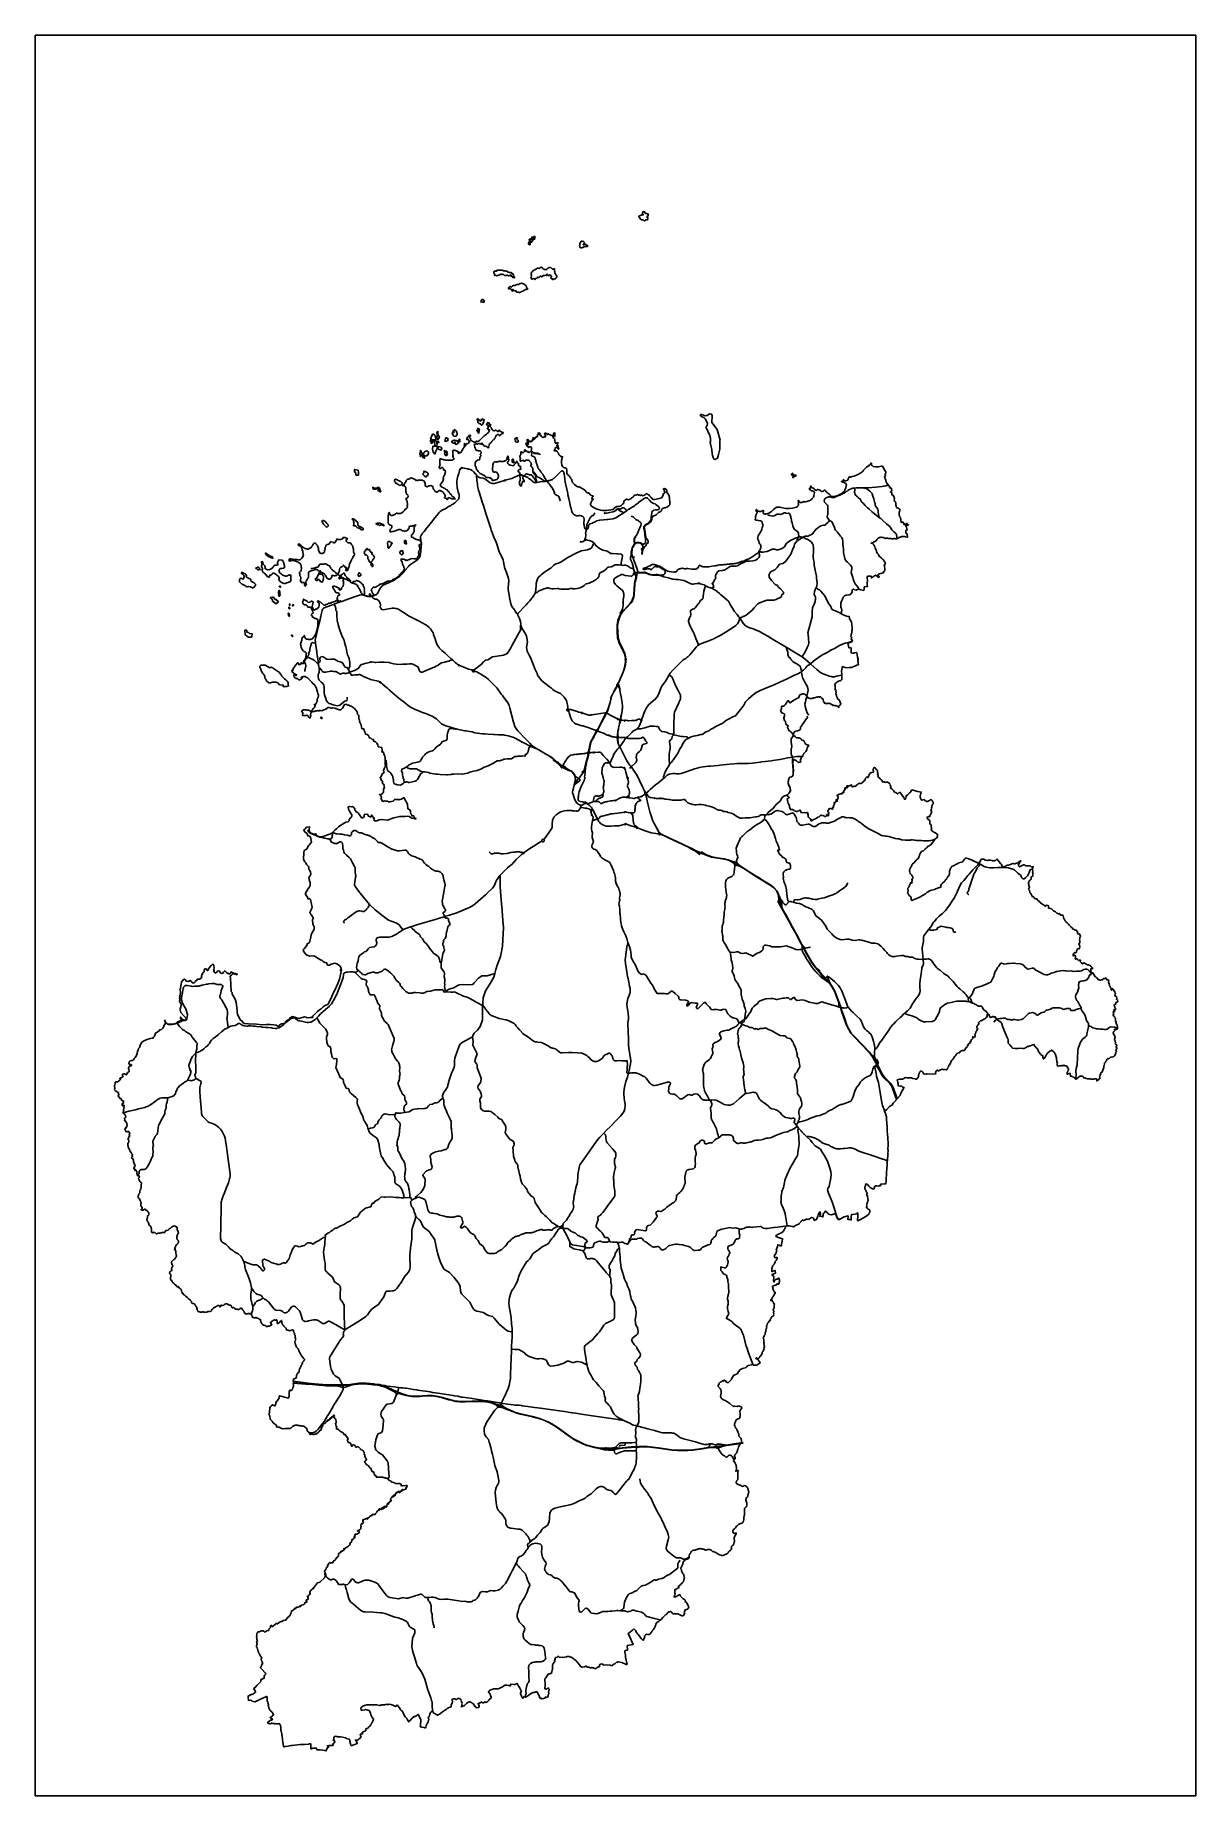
# Model space of a CAD drawing. Extents: x 0 to 452, y 0 to 685.
import ezdxf

# ---------------------------------------------------------------- set-up
doc = ezdxf.new("R2010")
doc.units = 0
doc.layers.get('0').update_dxf_attribs({"linetype": 'CONTINUOUS'})

msp = doc.modelspace()

# ---------------------------------------------------------------- linework, layer by layer
at = {"color": 7}
msp.add_lwpolyline([(0, 684.671111), (451.555556, 684.671111), (451.555556, 0), (0, 0), (0, 684.671111)], close=True, dxfattribs=at)
for points in [[(236.390877, 612.870912), (236.516554, 612.853273), (236.683021, 612.765078), (236.976268, 612.506007), (237.051233, 612.476241), (237.106354, 612.480651), (237.169193, 612.510417), (237.202266, 612.558924), (237.261797, 612.651528), (237.434879, 612.750746), (237.750174, 612.895165), (238.09303, 612.920521), (238.295877, 613.032969), (238.344384, 613.209357), (238.417144, 613.510321), (238.427066, 613.627179), (238.409427, 613.735217), (238.31572, 613.795851), (238.111771, 613.816797), (237.989401, 613.861996), (237.926562, 613.942474), (237.911129, 614.030668), (238.154766, 614.116658), (238.36533, 614.259974), (238.522977, 614.64803), (238.546129, 614.856389), (238.56928, 614.99309), (238.570382, 615.096719), (238.505338, 615.143021), (238.444705, 615.128689), (238.179019, 615.254366), (238.055547, 615.281927), (237.796476, 615.309488), (237.573785, 615.389965), (237.443698, 615.398785), (237.303689, 615.446189), (237.238646, 615.521155), (237.142734, 615.938976), (237.066667, 616.037092), (236.905712, 616.073472), (236.641129, 616.044809), (236.409618, 615.952205), (236.233229, 615.78684), (236.212283, 615.590607), (236.281736, 615.340356), (236.356701, 615.19263), (236.472457, 615.068056), (236.545217, 614.977656), (236.563958, 614.80678), (236.475764, 614.726302), (236.38316, 614.771502), (236.299375, 614.762682), (236.222205, 614.718585), (236.06566, 614.79355), (235.895886, 614.773707), (235.727213, 614.688819), (235.474757, 614.610547), (235.360104, 614.588498), (234.938976, 614.300764), (234.778021, 614.185009), (234.768099, 614.105634), (234.798967, 614.037283), (234.929054, 613.934757), (235.15395, 613.766085), (235.322622, 613.383542), (235.50342, 613.084783), (235.665477, 612.940364), (235.82092, 612.840043), (235.990694, 612.819097), (236.390877, 612.870912)], [(192.047812, 604.123125), (191.961823, 603.961068), (191.905599, 603.825469), (191.918828, 603.728455), (191.869219, 603.543246), (191.894575, 603.424184), (192.037891, 603.406545), (192.066554, 603.313941), (192.184514, 603.259922), (192.342162, 603.238976), (192.413819, 603.119913), (192.549418, 603.124323), (192.610052, 603.24559), (192.632101, 603.392213), (192.552726, 603.586241), (192.481068, 603.632543), (192.56375, 603.782474), (192.692734, 603.914766), (192.821719, 603.986424), (193.017951, 604.212422), (193.097326, 604.233368), (193.100634, 604.16171), (193.178906, 604.230061), (193.24395, 604.273056), (193.297969, 604.322665), (193.211979, 604.437318), (193.376241, 604.405347), (193.468845, 604.494644), (193.487587, 604.605989), (193.408212, 604.720642), (193.576884, 604.7923), (193.612162, 604.91026), (193.648542, 604.927899), (193.623186, 605.139566), (193.698151, 605.153898), (193.887769, 605.282882), (193.962734, 605.410764), (194.206372, 605.364462), (194.338663, 605.415174), (194.364019, 605.550773), (194.177708, 605.697396), (194.328741, 605.82638), (194.343073, 606.023715), (194.443394, 606.141675), (194.457726, 606.210026), (194.446701, 606.334601), (194.414731, 606.509887), (194.238342, 606.33901), (194.153455, 606.345625), (194.067465, 606.413976), (194.005729, 606.374288), (193.981476, 606.291606), (194.056441, 606.210026), (193.945095, 606.173646), (193.866823, 606.081042), (193.898793, 606.004974), (193.949505, 605.973003), (193.844774, 605.86276), (193.748863, 605.79441), (193.658463, 605.851736), (193.594523, 605.801024), (193.605547, 605.690781), (193.7202, 605.597075), (193.758785, 605.536441), (193.444592, 605.694088), (193.390573, 605.687474), (193.39388, 605.769054), (193.483177, 605.783385), (193.473255, 605.952057), (193.487587, 606.027023), (193.415929, 606.130651), (193.315608, 606.133958), (193.315608, 606.205616), (193.258281, 606.199002), (193.229618, 606.090963), (193.264896, 606.015998), (193.211979, 605.969696), (193.307891, 605.872682), (193.200955, 605.898038), (193.103941, 605.823073), (193.226311, 605.651094), (193.250564, 605.582743), (193.326632, 605.518802), (193.304583, 605.447144), (193.204262, 605.490139), (193.186623, 605.453759), (193.250564, 605.389818), (193.200955, 605.332491), (193.207569, 605.225556), (193.189931, 605.131849), (193.07197, 605.146181), (193.014644, 605.203507), (192.724705, 605.286189), (192.642023, 605.192482), (192.584696, 605.278472), (192.703759, 605.410764), (192.463429, 605.443837), (192.284835, 605.368871), (192.155851, 605.189175), (192.223099, 604.978611), (192.262787, 604.870573), (192.345469, 604.849627), (192.456814, 604.774662), (192.520755, 604.709618), (192.624384, 604.655599), (192.68171, 604.559687), (192.656354, 604.473698), (192.692734, 604.413064), (192.670686, 604.351328), (192.603437, 604.344713), (192.485477, 604.376684), (192.391771, 604.413064), (192.320113, 604.480312), (192.230816, 604.462674), (192.251762, 604.359045), (192.194436, 604.301719), (192.116163, 604.244392), (192.11947, 604.137457), (192.047812, 604.123125)], [(214.853793, 602.509167), (214.940886, 602.553264), (215.001519, 602.641458), (214.950807, 602.786979), (214.843872, 602.852023), (214.66197, 602.890607), (214.596927, 602.907144), (214.528576, 602.971085), (214.528576, 603.053767), (214.491094, 603.187162), (214.437075, 603.234566), (214.370929, 603.227951), (214.244149, 603.256614), (213.707266, 603.259922), (213.363307, 603.182752), (213.262986, 603.180547), (213.20125, 603.201493), (213.174792, 603.259922), (213.219991, 603.312838), (213.373229, 603.374575), (213.543004, 603.516788), (213.643325, 603.706406), (213.669783, 603.947838), (213.620174, 604.172734), (213.585998, 604.2477), (213.374332, 604.385503), (213.283932, 604.484722), (213.19684, 604.51559), (213.116363, 604.521102), (212.987379, 604.457162), (212.573967, 604.561892), (212.437266, 604.559687), (212.370018, 604.514488), (212.321511, 604.303924), (212.199141, 604.04375), (211.904792, 603.671128), (211.875026, 603.390009), (211.870616, 603.173932), (211.814393, 602.708707), (211.855182, 602.450738), (211.911406, 602.3427), (212.051415, 602.139852), (212.098819, 602.132135), (212.13079, 602.080321), (212.136302, 602.014175), (212.632396, 602.000946), (212.817604, 602.144262), (213.007222, 602.150877), (213.88145, 602.474991), (214.051224, 602.509167), (214.286042, 602.446328), (214.401797, 602.440816), (214.491094, 602.508064), (214.582595, 602.532318), (214.751268, 602.491528), (214.853793, 602.509167)], [(185.906172, 590.46842), (186.013108, 590.526849), (186.487153, 590.322899), (186.597396, 590.404479), (186.543377, 590.515825), (186.447465, 590.742925), (186.183984, 590.914905), (186.077049, 591.082474), (186.142092, 591.417613), (186.000981, 591.791337), (185.829002, 592.02395), (185.621745, 592.033871), (185.29322, 592.135295), (185.225972, 592.330425), (184.743108, 592.4098), (184.460886, 592.384444), (184.247014, 592.466024), (184.062908, 592.548707), (183.804939, 592.621467), (183.727769, 592.8177), (183.651701, 592.92684), (183.496259, 592.84967), (183.339713, 592.855182), (183.11592, 592.936762), (182.741094, 592.995191), (182.504071, 593.042595), (182.306736, 593.013932), (182.09066, 593.039288), (181.940729, 593.110946), (181.634254, 593.260877), (181.453455, 593.273003), (181.079731, 593.242135), (180.866962, 593.239931), (180.635451, 593.28072), (180.336693, 593.241033), (179.98612, 593.246545), (179.617908, 593.274106), (179.567196, 592.916918), (179.46467, 592.910304), (179.332379, 592.992986), (179.050156, 592.934557), (178.904636, 592.97204), (178.733759, 592.902587), (178.616901, 592.869514), (178.469175, 592.509019), (178.484609, 592.286328), (178.545243, 592.151832), (178.646667, 591.759366), (178.590443, 591.435252), (178.640052, 591.306267), (178.706198, 591.209253), (178.776754, 591.198229), (178.954245, 591.328316), (179.141658, 591.387847), (179.358837, 591.270989), (179.484514, 591.133186), (179.580425, 591.100113), (179.675234, 591.14421), (179.767838, 591.245634), (179.865955, 591.248941), (179.950842, 591.165156), (180.045651, 591.149722), (180.123924, 591.201537), (180.127231, 591.282014), (180.18566, 591.336033), (180.322361, 591.368003), (180.452448, 591.370208), (180.549462, 591.386745), (180.842708, 591.666762), (181.069809, 591.748342), (181.304627, 591.679991), (181.514088, 591.674479), (181.707014, 591.675582), (181.899939, 591.698732), (182.058689, 591.617153), (182.194288, 591.551007), (182.421389, 591.345955), (182.528325, 591.282014), (182.827083, 591.220278), (183.309948, 591.215868), (183.608707, 591.329418), (183.700208, 591.317292), (184.090469, 591.068142), (184.294418, 591.114444), (184.788307, 591.197127), (184.772873, 591.31178), (184.81697, 591.406588), (185.026432, 591.450686), (185.166441, 591.263273), (185.120139, 590.992075), (185.279991, 590.941363), (185.422205, 590.964514), (185.762856, 590.703238), (185.748524, 590.43645), (185.906172, 590.46842)], [(193.754375, 589.872005), (193.852491, 590.040677), (194.034393, 590.062726), (194.325434, 589.915), (194.39599, 589.673568), (194.487491, 589.637187), (194.676007, 589.875312), (194.765304, 590.092491), (194.910825, 590.132179), (195.102648, 590.063828), (195.22612, 590.131076), (195.265807, 590.212656), (195.279037, 590.409991), (195.336363, 590.508107), (195.454323, 590.570946), (195.643941, 590.558819), (195.818125, 590.476137), (196.090425, 590.489366), (196.221615, 590.584175), (196.271224, 590.748437), (196.420052, 590.919314), (196.69566, 590.920417), (197.027491, 590.825607), (197.106866, 590.656936), (197.227031, 590.686701), (197.400113, 590.827812), (197.473976, 591.096806), (197.765018, 591.300755), (197.903924, 591.26658), (198.126615, 591.240121), (198.720825, 591.342648), (198.878472, 591.235712), (198.979896, 591.209253), (198.944618, 591.374618), (199.021788, 591.533368), (199.012969, 591.760469), (199.102266, 591.7748), (199.284167, 591.660148), (199.403229, 591.361389), (199.641354, 591.198229), (199.756007, 591.134288), (199.925781, 591.226892), (200.038229, 591.402179), (200.196979, 591.434149), (200.303915, 591.434149), (200.379983, 591.459505), (200.438412, 591.451788), (200.485816, 591.426432), (200.512274, 591.2302), (200.611493, 591.089088), (200.764731, 591.040582), (200.903637, 590.814583), (200.903637, 590.730799), (200.963168, 590.644809), (200.803316, 590.5048), (200.597162, 590.405582), (200.571806, 590.316285), (200.622518, 590.267778), (200.824262, 590.175174), (200.816545, 590.115642), (200.93671, 590.02855), (200.927891, 589.886337), (201.011675, 589.832318), (201.174835, 589.879722), (201.347917, 589.814679), (201.37658, 589.725382), (201.360043, 589.6427), (201.633446, 589.606319), (201.823064, 589.781606), (202.118516, 589.98776), (202.364358, 590.090287), (202.448143, 590.060521), (202.522005, 590.058316), (202.52862, 590.256753), (202.734774, 590.407787), (202.76895, 590.527951), (202.847222, 590.602917), (202.972899, 590.655833), (203.011484, 590.760564), (202.986129, 590.824505), (202.993845, 590.911597), (202.978412, 591.050503), (202.902344, 591.116649), (202.789896, 591.173976), (202.568307, 591.381232), (202.52421, 591.61605), (202.388611, 591.782517), (202.357743, 592.007413), (202.086545, 592.354679), (202.082136, 592.413107), (202.153793, 592.539887), (202.213325, 592.685408), (202.033629, 593.031571), (202.025912, 593.242135), (202.083238, 593.358993), (202.082136, 593.453802), (202.032526, 593.492387), (201.96197, 593.506719), (201.956458, 593.605937), (202.08875, 593.710668), (202.106389, 593.852882), (202.076623, 593.911311), (202.014887, 593.92013), (201.92559, 593.881545), (201.744792, 593.780121), (201.484618, 593.719488), (201.297205, 593.698542), (200.611493, 594.312595), (200.534323, 594.341259), (200.399826, 594.436068), (200.339193, 594.438273), (200.204696, 594.35559), (199.897118, 594.272908), (199.558672, 594.07888), (199.255504, 593.782326), (198.883984, 593.549713), (198.715312, 593.487977), (198.458446, 593.495694), (198.235755, 593.471441), (198.113386, 593.695234), (198.027396, 593.728307), (197.88408, 593.718385), (197.715408, 593.750356), (197.595243, 593.826424), (197.503741, 593.949896), (197.386884, 593.987378), (197.301997, 594.287239), (197.037413, 594.331337), (196.981189, 594.398585), (196.904019, 594.450399), (196.724323, 594.423941), (196.65046, 594.361102), (196.501632, 594.356693), (196.36934, 594.240937), (196.29217, 594.130694), (196.008845, 593.987378), (195.846788, 594.041398), (195.356207, 594.021554), (195.100443, 593.877135), (195.045321, 593.808785), (194.902005, 593.809887), (194.816016, 593.64783), (194.378351, 593.473646), (194.122587, 593.41191), (194.006832, 593.235521), (193.858004, 593.201345), (193.799575, 593.20355), (193.762092, 593.148429), (193.6298, 593.178194), (193.587908, 593.156146), (193.568064, 593.095512), (193.586806, 593.0448), (193.690434, 592.934557), (193.649644, 592.839748), (193.336554, 592.641311), (193.145833, 592.427439), (193.00803, 592.403186), (192.981571, 592.323811), (193.113863, 591.677787), (193.010234, 591.62046), (192.965035, 591.569748), (192.937474, 591.488168), (192.929757, 591.405486), (193.04, 591.053811), (193.067561, 590.904982), (192.92204, 590.480547), (192.873533, 590.397864), (192.860304, 590.307465), (192.924245, 590.164149), (193.181111, 589.806962), (193.345373, 589.718767), (193.582396, 589.865391), (193.754375, 589.872005)], [(189.136293, 584.865868), (189.339141, 584.979418), (189.70184, 585.137066), (189.834132, 585.139271), (190.115252, 585.372986), (190.417318, 585.530634), (190.66316, 585.754427), (190.731511, 585.781988), (190.992787, 585.71033), (191.129488, 585.719149), (191.25296, 585.744505), (191.295955, 585.810651), (191.259575, 585.894436), (191.250755, 585.948455), (191.287136, 585.966094), (191.400686, 585.897743), (191.598021, 585.866875), (191.708264, 585.927509), (191.64763, 586.058698), (191.469037, 586.185477), (191.297057, 586.348637), (191.198941, 586.580148), (191.263984, 586.814965), (191.142717, 586.970408), (191.054523, 587.125851), (190.922231, 587.368385), (190.480156, 587.57454), (190.30928, 587.699114), (189.952092, 587.958186), (189.264175, 588.261354), (188.891554, 588.124653), (188.48145, 587.939444), (187.995278, 587.746519), (187.788021, 587.767465), (187.429731, 587.772977), (187.127665, 587.658325), (186.954583, 587.545877), (186.826701, 587.442248), (186.501484, 587.394844), (186.285408, 587.376102), (186.068229, 587.313264), (185.754037, 587.167743), (185.4652, 586.960486), (185.397951, 586.809453), (185.34283, 586.757639), (185.212743, 586.726771), (185.092578, 586.736693), (185.072734, 586.820477), (184.999974, 586.93954), (184.919497, 587.003481), (184.859965, 586.97151), (184.771771, 586.881111), (184.74421, 586.803941), (184.590972, 586.781892), (184.457578, 586.690391), (184.30875, 586.368481), (184.180868, 586.371788), (184.110312, 586.30013), (184.079444, 586.197604), (184.148898, 586.020113), (184.442144, 585.995859), (184.794922, 586.004679), (184.98454, 586.038854), (185.105807, 585.990347), (185.277787, 585.833802), (185.470712, 585.559297), (185.469609, 585.354245), (185.553394, 585.205417), (185.777187, 585.162422), (185.901762, 585.369679), (185.700018, 585.718047), (185.7375, 585.845929), (185.847743, 585.8327), (185.956884, 585.646389), (186.062717, 585.440234), (186.228082, 585.410469), (186.450773, 585.327787), (186.635981, 585.325582), (186.859774, 585.289201), (186.972222, 585.350937), (187.08467, 585.288099), (187.092387, 585.11612), (187.16625, 584.894531), (187.538872, 584.760035), (187.806762, 584.754523), (188.090087, 584.690582), (188.499088, 584.510885), (188.709653, 584.762239), (189.136293, 584.865868)], [(173.820226, 581.89151), (173.750773, 581.801111), (173.567769, 581.66441), (173.479575, 581.576215), (173.450912, 581.499045), (173.454219, 581.414158), (173.489497, 581.18816), (173.455321, 581.093351), (173.414531, 581.038229), (173.379254, 580.973186), (173.445399, 580.951137), (173.585408, 580.936806), (173.67691, 580.977595), (173.803689, 580.932396), (173.849991, 580.937908), (174.032995, 580.913655), (174.202769, 580.918064), (174.373646, 580.925781), (174.477274, 580.837587), (174.600747, 580.845304), (174.664687, 580.901528), (174.694453, 581.059175), (174.650356, 581.238871), (174.675712, 581.349114), (174.619488, 581.551962), (174.34388, 581.755912), (174.336163, 581.860642), (174.263403, 581.919071), (174.209384, 581.922378), (173.955825, 581.828672), (173.820226, 581.89151)], [(172.04862, 535.608168), (171.949401, 535.426267), (171.968143, 535.176016), (172.045312, 534.999627), (172.12579, 534.927969), (172.180912, 534.918047), (172.270208, 534.11658), (172.508333, 533.896094), (172.786146, 533.720807), (173.104748, 533.541111), (173.313108, 533.512448), (173.406814, 533.307396), (173.496111, 533.235738), (173.539106, 533.106753), (173.738646, 532.988793), (174.210486, 533.353698), (174.33947, 533.748368), (174.276632, 534.085712), (174.215998, 534.128707), (174.496016, 534.091224), (174.566571, 534.302891), (174.456328, 534.475972), (174.50704, 534.627005), (174.625, 534.725121), (174.533498, 534.941198), (174.676814, 535.129713), (174.617283, 535.214601), (174.525781, 535.170503), (174.499323, 535.059158), (174.416641, 535.053646), (174.399002, 535.070182), (174.412231, 535.17822), (174.332856, 535.233342), (174.314115, 535.156172), (174.245764, 535.177118), (174.127804, 535.166094), (174.078194, 535.077899), (174.017561, 535.063568), (174.044019, 535.14184), (174.098038, 535.27303), (174.087014, 535.371146), (173.94921, 535.514462), (173.788255, 535.394297), (173.760694, 535.299488), (173.644939, 535.33697), (173.530287, 535.092231), (173.59974, 534.956632), (173.568872, 534.83316), (173.286649, 534.728429), (173.130104, 534.62921), (172.994505, 534.754887), (172.835755, 534.956632), (172.581094, 534.999627), (172.660469, 535.320434), (172.465338, 535.415243), (172.365018, 535.130816), (172.230521, 535.162787), (172.268004, 535.420755), (172.23934, 535.50454), (172.150043, 535.592734), (172.04862, 535.608168)], [(177.422969, 531.614062), (177.524393, 531.659262), (177.510061, 531.772812), (177.531007, 531.88967), (177.468168, 532.01645), (177.381076, 532.075981), (177.300599, 532.223707), (177.018377, 532.509236), (176.921363, 532.564357), (176.740564, 532.609557), (176.672213, 532.790356), (176.609375, 532.946901), (176.475981, 533.015252), (176.518976, 533.088012), (176.68875, 533.100139), (176.795686, 533.057144), (176.88388, 532.995408), (177.05145, 532.986588), (177.147361, 532.961232), (177.266424, 533.040607), (177.238863, 533.207075), (177.059167, 533.304088), (176.97428, 533.233533), (176.871754, 533.304088), (176.773637, 533.388976), (176.703082, 533.406614), (176.682136, 533.493707), (176.671111, 533.584106), (176.646858, 533.705373), (176.627014, 533.820026), (176.591736, 533.890582), (176.537717, 533.943498), (176.488108, 533.919245), (176.404323, 534.000825), (176.385582, 533.975469), (176.408733, 533.896094), (176.37125, 533.887274), (176.237856, 533.899401), (176.198168, 533.939088), (176.187144, 533.973264), (176.138637, 534.000825), (176.136432, 534.032795), (176.060365, 534.077995), (176.016268, 533.898299), (175.922561, 533.872943), (175.85421, 533.822231), (175.85421, 533.7175), (175.782552, 533.620486), (175.771528, 533.515755), (175.709792, 533.43638), (175.664592, 533.506936), (175.645851, 533.479375), (175.653568, 533.422049), (175.611675, 533.385668), (175.514662, 533.326137), (175.580807, 533.27322), (175.649158, 533.315113), (175.705382, 533.31842), (175.713099, 533.269913), (175.688845, 533.257787), (175.721918, 533.20487), (175.766016, 533.151953), (175.86303, 533.106753), (175.997526, 533.035095), (176.079106, 533.033993), (176.124306, 533.011944), (176.187144, 533.045017), (176.230139, 532.974462), (176.274236, 532.920443), (176.232344, 532.815712), (176.160686, 532.518056), (176.2577, 532.407812), (176.263212, 532.197248), (176.210295, 531.985582), (176.050443, 531.991094), (175.97217, 531.8125), (175.866337, 531.794861), (175.880668, 531.679106), (175.956736, 531.626189), (176.041623, 531.601936), (176.118793, 531.611857)], [(260.370946, 536.793281), (260.049037, 536.952031), (259.35671, 537.138342), (258.885972, 537.138342), (258.828646, 536.695165), (259.494514, 536.224427), (260.157075, 535.942205), (260.666398, 535.439496), (261.212101, 534.526684), (261.507552, 533.608359), (261.422665, 532.946901), (261.022483, 532.41112), (261.091936, 531.906207), (261.476684, 531.306484), (261.834974, 530.29776), (262.477691, 529.098316), (262.714713, 527.772092), (262.697075, 526.666354), (262.607778, 526.289323), (262.841493, 525.153819), (263.236163, 523.575139), (263.349713, 521.899444), (263.515078, 521.172943), (263.743281, 520.444236), (264.031016, 519.909557), (264.630738, 519.619618), (264.852326, 519.86105), (264.919575, 519.933811), (265.405747, 520.136658), (265.883099, 521.645885), (266.325174, 523.641285), (266.376988, 525.608021), (266.394627, 527.034566), (266.457465, 527.184496), (265.27566, 531.316406), (263.308924, 534.115477), (263.415859, 536.676424), (263.17112, 537.344496), (262.288073, 537.378672), (261.464557, 536.76572), (261.152569, 536.72934), (260.617891, 536.668707), (260.370946, 536.793281)], [(153.95553, 527.264974), (153.732838, 527.023542), (153.916944, 526.586979), (154.130816, 527.023542), (153.95553, 527.264974)], [(154.58612, 529.484167), (153.839774, 527.517431), (154.954332, 527.333325), (155.971875, 527.488767), (155.66099, 528.921927), (155.409636, 529.125877), (155.099852, 529.484167), (154.58612, 529.484167)], [(154.295078, 527.226389), (154.10105, 525.996076), (154.256493, 525.947569), (154.576198, 526.131675), (154.594939, 527.080868), (154.295078, 527.226389)], [(156.668611, 530.675894), (156.29158, 530.259175), (156.427179, 529.416918), (156.378672, 528.883342), (156.251893, 528.15684), (156.44592, 527.478845), (156.785469, 527.584679), (157.259514, 528.321102), (156.717118, 529.455503), (156.668611, 530.675894)], [(159.57572, 528.118255), (159.537136, 527.09079), (159.371771, 526.896762), (159.4302, 526.722578), (159.711319, 526.848255), (160.079531, 526.781007), (160.612005, 527.080868), (160.544757, 527.497587), (160.554679, 527.847057), (160.263637, 527.865799), (160.108194, 528.039982), (159.57572, 528.118255)], [(162.121233, 526.841641), (162.044062, 526.744627), (162.091467, 526.637691), (162.217144, 526.240816), (162.340616, 526.123958), (162.515903, 526.030252), (162.701111, 526.026944), (162.773872, 526.083168), (162.892934, 526.063325), (162.953568, 526.024739), (163.112318, 526.103012), (163.08145, 526.252943), (163.137674, 526.380825), (163.178463, 526.443663), (163.237995, 526.45138), (163.316268, 526.45138), (163.437535, 526.0975), (163.425408, 525.81638), (163.48053, 525.630069), (163.763854, 525.508802), (164.095686, 525.596996), (164.112222, 525.664245), (164.231285, 525.819687), (164.409879, 525.850556), (164.593984, 526.001588), (164.597292, 526.047891), (164.718559, 526.10191), (164.704227, 526.22428), (164.62375, 526.330113), (164.573038, 526.345547), (164.553194, 526.462405), (164.483741, 526.491068), (164.434132, 526.461302), (164.395547, 526.623359), (164.372396, 526.666354), (164.34704, 526.868099), (164.240104, 526.900069), (164.119939, 526.955191), (163.82559, 526.976137), (163.853151, 527.032361), (163.788108, 527.123863), (163.721962, 527.0952), (163.684479, 527.036771), (163.58967, 527.068741), (163.556597, 527.022439), (163.406667, 527.115043), (163.19059, 527.188906), (163.029636, 527.289227), (163.017509, 527.187804), (162.917187, 527.193316), (162.889627, 527.113941), (162.776076, 527.128273), (162.664731, 526.984957), (162.583151, 527.012517), (162.383611, 526.928732), (162.352743, 526.897864), (162.305338, 526.922118), (162.121233, 526.841641)], [(163.121137, 531.483976), (163.003177, 530.62408), (162.580946, 530.843463), (162.479523, 530.674792), (162.885217, 530.421232), (162.91829, 530.151137), (162.530234, 529.982465), (162.21053, 529.931753), (162.429913, 529.24053), (162.665833, 529.139106), (162.698906, 528.903186), (162.985538, 528.700338), (163.761649, 528.667266), (163.661328, 528.953898), (164.18388, 529.173281), (164.18388, 529.763082), (163.981033, 530.151137), (163.779288, 530.792752), (163.121137, 531.483976)], [(165.13638, 527.533967), (165.065825, 527.450182), (164.994167, 527.447977), (164.888333, 527.397266), (164.851953, 527.255052), (164.819983, 527.153628), (164.835417, 527.128273), (164.743915, 526.977239), (164.717457, 526.902274), (164.752734, 526.664149), (164.838724, 526.712656), (164.858568, 526.676276), (164.975425, 526.642101), (165.006293, 526.592491), (165.058108, 526.577057), (165.043776, 526.513116), (165.137483, 526.481146), (165.189297, 526.52855), (165.18599, 526.609028), (165.230087, 526.695017), (165.211345, 526.790929), (165.1452, 526.782109), (165.161736, 526.887943), (165.107717, 526.939757), (165.107717, 526.967318), (165.069132, 526.980547), (165.061415, 527.075356), (165.102205, 527.181189), (165.141893, 527.134887), (165.199219, 527.101814), (165.230087, 527.126068), (165.233394, 527.205443), (165.232292, 527.270486), (165.230087, 527.352066), (165.198116, 527.410495), (165.201424, 527.482153), (165.180477, 527.52184), (165.13638, 527.533967)], [(168.049002, 528.19763), (168.037977, 528.019037), (168.018134, 527.842648), (167.992778, 527.829418), (167.950886, 527.755556), (167.947578, 527.68941), (167.92112, 527.655234), (167.906788, 527.590191), (167.918915, 527.505304), (167.911198, 527.420417), (167.964115, 527.3675), (168.026953, 527.409392), (168.077665, 527.492075), (168.114045, 527.411597), (168.139401, 527.380729), (168.216571, 527.382934), (168.241927, 527.496484), (168.260668, 527.549401)], [(168.99599, 529.075165), (168.947483, 529.087292), (168.933151, 529.047604), (168.882439, 528.99138), (168.848264, 529.03658), (168.769991, 528.95941), (168.729201, 528.880035), (168.695026, 528.798455), (168.690616, 528.758767), (168.658646, 528.727899), (168.62447, 528.733412), (168.539583, 528.661753), (168.443672, 528.558125), (168.445877, 528.51513), (168.343351, 528.424731), (168.333429, 528.367405), (168.299254, 528.32441), (168.205547, 528.318898), (168.168064, 528.282517), (168.119557, 528.31559), (168.050104, 528.27921), (168.049002, 528.19763)], [(168.260668, 527.549401), (168.298151, 527.559323), (168.344453, 527.596806), (168.441467, 527.557118), (168.442569, 527.454592), (168.513125, 527.283715), (168.654236, 527.175677), (168.682899, 526.961806), (168.660851, 526.955191), (168.639905, 526.837231), (168.701641, 526.796441), (168.762274, 526.735807)], [(168.83283, 528.43796), (168.885747, 528.534974), (168.930946, 528.587891), (168.95079, 528.627578), (169.008116, 528.611042), (169.175686, 528.749948), (169.306875, 528.779713)], [(168.933151, 528.325512), (168.83283, 528.43796)], [(169.296953, 527.282613), (169.473342, 527.583576), (169.511927, 527.694922), (169.481059, 527.720278), (169.379636, 527.894462), (169.300261, 527.935252), (169.2275, 527.917613), (169.084184, 528.037778), (169.063238, 528.097309), (169.078672, 528.153533), (169.051111, 528.176684), (169.004809, 528.175582), (169.003707, 528.246137), (168.933151, 528.325512)], [(169.306875, 528.779713), (169.301363, 528.905391), (169.376328, 528.892162), (169.455703, 528.880035), (169.481059, 528.920825), (169.424835, 528.971537), (169.389557, 529.045399), (169.290338, 529.092804), (169.201042, 529.107135), (169.172379, 529.135799), (169.123872, 529.11816), (169.102925, 529.08178), (169.117257, 529.039887), (169.10072, 529.018941), (169.089696, 528.984766), (168.99599, 529.075165)], [(176.270929, 531.219392), (176.367943, 531.155451), (176.488108, 531.111354), (176.609375, 531.131198), (176.663394, 531.189627), (176.741667, 531.175295), (176.818837, 531.243646), (176.8475, 531.179705), (176.68875, 530.919531), (176.751588, 530.926146), (176.664497, 530.713377), (176.544332, 530.471944), (176.365738, 530.234922), (176.225729, 530.092708), (175.997526, 529.846866), (175.562066, 529.539288), (175.039514, 529.179896), (174.891788, 529.053116), (174.791467, 528.961614), (174.757292, 528.853576), (174.683429, 528.799557), (174.561059, 528.735616), (174.331754, 528.491979), (174.051736, 528.194323), (173.675807, 527.784219), (173.170894, 527.300252), (172.855599, 527.058819), (172.501719, 526.844948), (172.037595, 526.601311), (172.016649, 526.685095), (171.937274, 526.729193), (171.770807, 526.667457), (171.7223, 526.772187), (171.615365, 526.868099), (171.534887, 526.781007), (171.575677, 526.680686), (171.479766, 526.476736), (171.125886, 526.434844), (170.967136, 526.450278), (170.710269, 526.45579), (170.490886, 526.536267), (170.396076, 526.640998), (170.272604, 526.731398), (170.150234, 526.788724), (169.961719, 526.849357), (169.82171, 526.885738), (169.74013, 526.938655), (169.610043, 527.000391), (169.482162, 527.098507), (169.377431, 527.174575), (169.296953, 527.282613)], [(189.088889, 509.290946), (189.069045, 509.398984), (188.878325, 509.423238), (188.739418, 509.480564), (188.639097, 509.570963), (188.553108, 509.704357), (188.500191, 509.856493), (188.475937, 510.020755), (188.466016, 510.142023), (188.456094, 510.236832), (188.449479, 510.331641), (188.441762, 510.479366), (188.427431, 510.69434), (188.425226, 510.869627), (188.461606, 511.145234), (188.630278, 511.49691), (188.696424, 511.719601), (188.742726, 511.843073), (188.759262, 512.027179), (188.71737, 512.233333), (188.652326, 512.4902), (188.625868, 512.806597), (188.618151, 512.923455), (188.609332, 513.199062), (188.609332, 513.32033), (188.613741, 513.421753), (188.6402, 513.506641), (188.937856, 513.534201), (189.095504, 513.514357), (189.151727, 513.503333), (189.427335, 513.412934), (189.481354, 513.56066), (189.432847, 513.574991), (189.478047, 513.696259), (189.342448, 513.753585), (189.291736, 513.63783), (189.120859, 513.708385), (188.776901, 513.834062), (188.582873, 513.906823), (188.542083, 514.161484), (188.384436, 514.59033), (188.228993, 514.786562), (187.80566, 515.328958), (187.941259, 515.430382), (187.963307, 515.448021), (188.062526, 515.517474), (188.112136, 515.600156), (188.333724, 515.728038), (188.546493, 515.791979), (188.94888, 515.935295), (188.979748, 515.972778), (188.974236, 516.122708), (188.882734, 516.220825), (188.801155, 516.313429), (188.791233, 516.422569), (188.817691, 516.526198), (188.847457, 516.532812), (188.83092, 516.630929), (188.806667, 516.774245), (188.846354, 516.791884), (188.845252, 516.839288), (188.875018, 516.85803), (188.858481, 516.992526), (188.754852, 517.060877), (188.625868, 517.13033), (188.621458, 517.102769), (188.275295, 517.189861), (188.216866, 517.178837), (188.202535, 517.197578), (188.059219, 517.28908), (188.044887, 517.373967), (188.064731, 517.388299), (188.036068, 517.544844), (188.066936, 517.560278), (188.053707, 517.674931), (188.006302, 517.735564), (188.022838, 517.782969), (188.00079, 517.975894), (187.994175, 518.120312), (187.861884, 518.263628), (187.789123, 518.307726), (187.72849, 518.317648), (187.591788, 518.326467), (187.595095, 518.449939), (187.577457, 518.776259), (187.557613, 518.779566), (187.537769, 518.783976), (187.490365, 518.911857), (187.452882, 518.939418), (187.383429, 518.947135), (187.333819, 518.947135), (187.319488, 518.893116), (187.290825, 518.884297), (187.286415, 518.856736), (187.270981, 518.851224), (187.17066, 518.878785), (187.155226, 518.789488), (187.099002, 518.699088), (187.097899, 518.647274), (187.072543, 518.611996), (187.060417, 518.51829), (187.009705, 518.322057), (186.989861, 518.258116), (186.961198, 518.230556), (186.903872, 518.219531), (186.824497, 518.206302), (186.762761, 518.142361), (186.757248, 518.085035), (186.729687, 518.00125), (186.677873, 517.970382), (186.620547, 517.935104), (186.498177, 517.862344), (186.390139, 517.60658), (186.414393, 517.567995), (186.243516, 517.451137), (186.204931, 517.317743), (186.040668, 517.282465), (185.981137, 517.269236), (185.444254, 517.358533), (184.776181, 517.478698), (184.251424, 517.742179), (184.11803, 517.825963), (183.872187, 518.07401), (183.739896, 518.324262), (183.722257, 518.488524), (183.738793, 518.571207), (183.739896, 518.654991), (183.82809, 518.682552), (183.971406, 518.71783), (184.019913, 518.853429), (184.065113, 519.032023), (184.091571, 519.14447), (184.175356, 519.206207), (184.258038, 519.288889), (184.316467, 519.405746), (184.387023, 519.519297), (184.450963, 519.655998), (184.377101, 519.717734), (184.294418, 519.730963), (184.192995, 519.643871), (184.14559, 519.644974), (184.035347, 519.678047), (183.915182, 519.753012), (183.919592, 519.815851), (183.95487, 519.842309), (184.035347, 520.18737), (184.087162, 520.206111), (184.119132, 520.26013), (184.152205, 520.315252), (184.165434, 520.385807), (184.093776, 520.486128), (184.043064, 520.520304), (184.024323, 520.713229), (183.989045, 520.696693), (183.940538, 520.778273), (183.972509, 520.884106), (183.973611, 520.94033), (183.936129, 520.987734), (183.833602, 520.993246), (183.813759, 520.739687), (183.765252, 520.628342), (183.691389, 520.623932), (183.655009, 520.565503), (183.63296, 520.408958), (183.658316, 520.381398), (183.63737, 520.329583), (183.623038, 520.222648), (183.595477, 520.145477), (183.575634, 520.10579), (183.523819, 520.082639), (183.544766, 520.049566), (183.48303, 519.890816), (183.501771, 519.825773), (183.538151, 519.793802), (183.51941, 519.672535), (183.430113, 519.58875), (183.292309, 519.487326), (183.014497, 519.27125), (183.03875, 519.1577), (182.732274, 519.093759), (182.651797, 519.095963), (182.660616, 519.036432), (182.505174, 519.038637), (182.451155, 519.092656), (182.356345, 519.039739), (182.28579, 519.016588), (182.215234, 518.951545), (182.198698, 518.887604), (182.164523, 518.862248), (181.921988, 518.843507), (181.497552, 518.828073), (181.313446, 518.833585), (181.2473, 518.864453), (181.176745, 518.91737), (180.860347, 518.981311), (180.649783, 518.972491), (180.586944, 518.895321), (180.368663, 518.899731), (180.077622, 518.839097), (179.689566, 518.658299), (179.516484, 518.737674), (179.270643, 518.748698), (178.818646, 518.767439), (178.718325, 518.744288), (178.517682, 518.55467), (178.257509, 518.32316), (178.192465, 518.16441), (178.151675, 518.019991), (178.136241, 517.914158), (178.050252, 517.576814), (178.014974, 517.36184), (177.988516, 517.163403), (177.986311, 517.027804), (178.03592, 516.799601), (177.997335, 516.668412), (177.902526, 516.408238), (177.860634, 516.139245), (177.867248, 515.768828), (177.957648, 515.483299), (178.029306, 515.477787), (177.99513, 515.245174), (178.008359, 515.144852), (178.065686, 515.02138), (178.371059, 514.837274), (178.569497, 514.761207), (178.674227, 514.765616), (179.103073, 514.854913), (179.412856, 514.707187), (179.562787, 514.598047), (179.733663, 514.448116), (179.888004, 514.26842), (179.987222, 514.108568), (180.14487, 513.770121), (180.277162, 513.344583), (180.199991, 512.869436), (180.145972, 512.623594), (180.010373, 512.299479), (179.885799, 512.151753), (179.768941, 512.019462), (179.570504, 511.922448), (179.494436, 511.876146), (179.295998, 511.729523), (179.044644, 511.7648), (178.926684, 511.717396), (178.730451, 511.690937), (178.334679, 511.576285), (178.220026, 511.556441), (178.161597, 511.536597), (178.074505, 511.396588), (177.906936, 511.500217), (177.781259, 511.559748), (177.776849, 511.650148), (177.774644, 511.837561), (177.721727, 511.966545), (177.704088, 512.033793), (177.661094, 512.116476), (177.60046, 512.138524), (177.562977, 512.195851), (177.511163, 512.237743), (177.447222, 512.24987), (177.40092, 512.214592), (177.31934, 512.375547), (177.217917, 512.463741), (177.076806, 512.499019), (177.024991, 512.548628), (176.999636, 512.524375), (176.96987, 512.538707), (176.900417, 512.534297), (176.699774, 512.538707), (176.658984, 512.633516), (176.385582, 512.673203), (176.340382, 512.699662), (176.146354, 512.707378), (176.145252, 512.672101), (176.044931, 512.68533), (176.014062, 512.655564), (175.694358, 512.672101), (175.554349, 512.688637), (175.552144, 512.727222), (175.359219, 512.813212), (175.224722, 512.970859), (175.157474, 513.096537), (175.167396, 513.159375), (175.139835, 513.183628), (175.071484, 513.167092), (174.957934, 513.231033), (174.864227, 513.305998), (174.78375, 513.400807), (174.740755, 513.436085), (174.70658, 513.449314), (174.664687, 513.491207), (174.658073, 513.555148), (174.640434, 513.591528), (174.562162, 513.617986), (174.487196, 513.558455), (174.386875, 513.555148), (174.364826, 513.501128), (173.709983, 513.903516), (173.152153, 514.226528), (172.931667, 514.410634), (172.731024, 514.649861), (172.408012, 515.023585), (172.099332, 515.389592), (171.744349, 515.891198), (171.61316, 516.127118), (171.513941, 516.399418), (171.41362, 516.672821), (171.231719, 517.306719), (171.17329, 517.790686), (171.186519, 518.223941), (171.285738, 518.580026), (171.373932, 518.801614), (171.479766, 519.025408), (171.548116, 519.029818), (171.646233, 519.065095), (171.743247, 519.124627), (171.780729, 519.140061), (171.800573, 519.165417), (171.89428, 519.233767), (172.078386, 519.35283), (172.306588, 519.50276), (172.453212, 519.43441), (172.513845, 519.469687), (172.564557, 519.50276), (172.592118, 519.495043), (172.609757, 519.521502), (172.745356, 519.581033), (172.777326, 519.571111), (172.794965, 519.578828), (172.810399, 519.618516), (172.887569, 519.635052), (172.903004, 519.660408), (172.926155, 519.719939), (172.95592, 519.756319), (172.944896, 519.837899), (172.961432, 519.893021), (173.012144, 519.893021), (173.029783, 519.919479), (173.022066, 519.955859), (173.030886, 519.994444), (173.026476, 520.077127), (172.998915, 520.119019), (172.939384, 520.168628), (172.958125, 520.262335), (173.008837, 520.499357), (173.097031, 520.714332), (173.163177, 520.802526), (173.266806, 520.855443), (173.299879, 520.844418), (173.294366, 520.902847), (173.335156, 520.930408), (173.329644, 521.064905), (173.364922, 521.086953), (173.402405, 521.05829), (173.433273, 521.109002), (173.442092, 521.13987), (173.410122, 521.153099), (173.450912, 521.21704), (173.424453, 521.284288), (173.364922, 521.286493), (173.371537, 521.343819), (173.295469, 521.478316), (173.259088, 521.519106), (173.211684, 521.499262), (173.170894, 521.523516), (173.157665, 521.615017), (173.173099, 521.658012), (173.19625, 521.69329), (173.254679, 521.72967), (173.310903, 521.817864), (173.312005, 521.835503), (173.28224, 521.866371), (173.312005, 521.858655), (173.299879, 521.901649), (173.336259, 521.918186), (173.358307, 521.976614), (173.367127, 522.094575), (173.409019, 522.175052), (173.517057, 522.211432), (173.51816, 522.243403), (173.546823, 522.365773), (173.536901, 522.40546), (173.533594, 522.44625), (173.47737, 522.501371), (173.475165, 522.560903), (173.485087, 522.620434), (173.460833, 522.653507), (173.358307, 522.676658), (173.229323, 522.835408), (173.208377, 522.912578), (173.153255, 522.911476), (173.136719, 523.010694), (173.047422, 522.998568), (172.812604, 523.009592), (172.414627, 523.070226), (172.229418, 523.107708), (172.075078, 523.138576), (171.964835, 523.15842), (171.727812, 523.202517), (171.440078, 523.567422), (171.201953, 524.102101), (171.007925, 524.529844), (170.903194, 524.957587), (170.812795, 525.501085), (171.802778, 525.832917), (171.908611, 525.684088), (172.054132, 525.628967), (172.180912, 525.663142), (172.195243, 525.73921), (172.287847, 525.849453), (172.713386, 525.764566), (172.80158, 525.783307), (172.866623, 525.846146), (172.909618, 525.925521), (173.066163, 525.872604), (173.102543, 525.837326), (173.360512, 525.677474), (173.485087, 525.762361), (173.512648, 525.551797), (173.744158, 525.595894), (173.681319, 525.754644), (173.762899, 525.889141), (173.800382, 526.041276), (173.79928, 526.103012), (173.836762, 526.127266), (173.887474, 526.05671), (173.913932, 525.927726), (173.970156, 525.899062), (173.999922, 525.791024), (174.037405, 525.674167), (174.063863, 525.565026), (174.299783, 525.468012), (174.357109, 525.301545), (174.411129, 525.175868), (174.488299, 525.084366), (174.626102, 524.965304), (174.925963, 524.836319), (175.234644, 524.799939), (175.33717, 524.75033), (175.45954, 524.764662), (175.791372, 524.669852), (175.888386, 524.579453), (175.947917, 524.410781), (176.037213, 524.298333), (176.127613, 524.152812), (176.252187, 524.139583), (176.373455, 524.204627), (176.442908, 524.533151), (176.311719, 524.612526), (176.33046, 524.685287), (176.372352, 524.70954), (176.474879, 524.691901), (176.515668, 524.774583), (176.596146, 524.797734), (176.608273, 524.883724), (176.544332, 524.924514), (176.563073, 525.052396), (176.610477, 525.128463), (176.600556, 525.18138), (176.625912, 525.237604), (176.634731, 525.368793), (176.665599, 525.410686), (176.654575, 525.440451), (176.672213, 525.484549), (176.726233, 525.499982), (176.750486, 525.529748), (176.744974, 525.57605), (176.703082, 525.620148), (176.73395, 525.749132), (176.798993, 525.830712), (176.865139, 525.837326), (176.953333, 525.899062), (177.043733, 525.921111), (177.176024, 525.994974), (177.178229, 526.088681), (177.28737, 526.109627), (177.310521, 526.136085), (177.344696, 526.207743), (177.373359, 526.316884), (177.410842, 526.380825), (177.492422, 526.41059), (177.548646, 526.520833), (177.583924, 526.543984), (177.625816, 526.628871), (177.640148, 526.712656), (177.890399, 526.948576), (177.933394, 527.003698), (177.949931, 527.05), (178.008359, 527.067639), (178.102066, 527.124965), (178.224436, 527.244028), (178.319245, 527.380729), (178.324757, 527.423724), (178.360035, 527.452387), (178.437205, 527.450182), (178.569497, 527.476641), (178.631233, 527.508611), (178.536424, 527.677283), (178.643359, 527.726892), (178.770139, 527.886745), (178.934401, 527.947378), (178.99724, 528.008012), (179.116302, 528.466623), (179.254106, 528.778611), (179.496641, 529.070755), (179.677439, 529.226198), (179.837292, 529.327621), (180.052266, 529.39487), (180.218733, 529.441172), (180.325668, 529.43566), (180.392917, 529.377231), (180.387405, 529.305573), (180.432604, 529.210764), (180.542847, 529.136901), (180.608993, 529.058628), (180.660807, 528.926337), (180.7027, 528.904288), (180.762231, 528.929644), (180.815148, 529.03217), (180.858143, 529.063038), (180.875781, 529.265885), (180.927595, 529.322109), (180.990434, 529.241632), (181.062092, 529.207457), (181.106189, 529.243837), (181.135955, 529.325417), (181.28809, 529.35408), (181.432509, 529.527162), (181.45125, 529.623073), (181.554879, 529.655043), (181.594566, 529.624175), (181.629844, 529.637405), (181.654097, 529.700243), (181.677248, 529.761979), (181.755521, 529.782925), (181.767648, 529.812691), (181.821667, 529.819306), (181.89112, 529.863403), (181.941832, 529.820408), (182.003568, 529.815998), (182.002465, 529.746545), (182.036641, 529.754262), (182.089557, 529.791745), (182.078533, 529.833637), (182.102787, 529.918524), (182.069713, 530.013333), (182.065304, 530.110347), (181.95947, 530.202951), (181.826076, 530.176493), (181.827179, 530.25697), (181.666224, 530.291146), (181.590156, 530.279019), (181.567005, 530.316502), (181.505269, 530.317604), (181.465582, 530.340755), (181.468889, 530.398082), (181.404948, 530.38816), (181.253915, 530.453203), (181.151389, 530.509427), (181.044453, 530.536988), (181.01138, 530.499505), (180.958463, 530.493993), (180.919879, 530.530373), (180.932005, 530.604236), (180.869167, 530.647231), (180.862552, 530.688021), (180.805226, 530.718889), (180.793099, 530.820312), (180.736875, 530.86), (180.721441, 530.921736), (180.484418, 531.039696), (180.440321, 531.047413), (180.400634, 531.004418), (180.352127, 530.90079), (180.30362, 530.894175), (180.242986, 530.82362), (180.247396, 530.667075), (180.22204, 530.581085), (180.162509, 530.5425), (180.097465, 530.540295), (180.071007, 530.539193), (180.047856, 530.511632), (180.008168, 530.561241), (180.003759, 530.582187), (179.992734, 530.613056), (179.925486, 530.61526), (179.893516, 530.643924), (179.702795, 530.712274), (179.635547, 530.808186), (179.585938, 530.858898), (179.544045, 530.873229), (179.437109, 530.966936), (179.271745, 530.969141), (179.198984, 531.038594), (178.936606, 531.073871), (178.857231, 530.939375), (178.721632, 530.832439), (178.508863, 530.809288), (178.211207, 530.894175), (178.128524, 530.93717), (178.050252, 530.995599), (178.011667, 531.21829), (177.850712, 531.427752), (177.749288, 531.439878), (177.56408, 531.433264), (177.422969, 531.614062)], [(172.446597, 531.759583), (172.32533, 531.781632), (172.177604, 531.7673), (172.046415, 531.546814), (172.008932, 531.418932), (172.083898, 531.327431), (172.110356, 531.200651), (172.08941, 531.140017), (172.231623, 531.045208), (172.287847, 530.879844), (172.114766, 530.887561), (171.924045, 530.921736), (171.809393, 530.894175), (171.976962, 530.689123), (171.995703, 530.611953), (172.274618, 530.507222), (172.216189, 530.414618), (172.301076, 530.178698), (172.315408, 530.024357), (172.350686, 529.985773), (172.499514, 529.961519), (172.60645, 529.925139), (172.64283, 530.032075), (172.669288, 530.177595), (172.738741, 530.286736)], [(172.738741, 530.286736), (172.702361, 530.417925), (172.668186, 530.566753), (172.671493, 530.685816), (172.764097, 530.767396), (172.721102, 530.791649), (172.713386, 530.875434), (172.753073, 530.927248), (172.723307, 531.14553), (172.819219, 531.276719), (172.803785, 531.446493), (172.689132, 531.541302), (172.653854, 531.562248), (172.661571, 531.629496), (172.518255, 531.701155), (172.365018, 531.628394), (172.421241, 531.686823), (172.446597, 531.759583)], [(176.118793, 531.611857), (176.245573, 531.618472), (176.254393, 531.534687), (176.275338, 531.541302), (176.270929, 531.219392)], [(187.905981, 527.064332), (187.891649, 527.138194), (187.780304, 527.205443), (187.681085, 527.282613), (187.67888, 527.313481), (187.52013, 527.410495), (187.439653, 527.52625), (187.417604, 527.661849), (187.41099, 527.767682), (187.460599, 527.892257), (187.499184, 527.913203), (187.577457, 527.963915), (187.60171, 528.015729), (187.5973, 528.074158), (187.60612, 528.089592), (187.578559, 528.128177), (187.52454, 528.103924), (187.427526, 528.138099), (187.362483, 528.133689), (187.280903, 528.113845), (187.267674, 528.127075), (187.240113, 528.119357), (187.221372, 528.060929), (187.118845, 528.015729), (187.096797, 528.037778), (186.986554, 527.987066), (186.949071, 528.008012), (186.856467, 527.984861), (186.783707, 527.918715), (186.766068, 527.860287), (186.738507, 527.745634), (186.620547, 527.625469), (186.615035, 527.496484), (186.656927, 527.44467), (186.877413, 527.177882), (186.890643, 527.077561), (186.815677, 526.986059), (186.794731, 526.914401), (186.795833, 526.841641), (186.867491, 526.6873), (186.876311, 526.602413), (186.931432, 526.570443), (186.985451, 526.53737), (187.054905, 526.508707), (187.178377, 526.53296), (187.261059, 526.424922), (187.403273, 526.409488), (187.506901, 526.413898), (187.558715, 526.413898), (187.664549, 526.358776), (187.72408, 526.381927), (187.778099, 526.443663), (187.848655, 526.483351), (187.907083, 526.559418), (187.926927, 526.793134), (187.823299, 526.962908), (187.880625, 526.992674), (187.892752, 527.029054), (187.905981, 527.064332)], [(220.688958, 499.828785), (220.024193, 499.931311), (219.060668, 500.18487), (218.294479, 500.464887), (217.744366, 500.73829), (216.886675, 501.200208), (216.214193, 501.717248), (216.174505, 502.029236), (216.106155, 502.036953), (216.033394, 502.48895), (216.264905, 502.988351), (216.334358, 503.090877), (216.422552, 503.243012), (216.419245, 503.279392), (216.606658, 503.607917), (216.773125, 503.880217), (216.845886, 503.874705), (217.177717, 504.301345), (216.896597, 504.454583), (216.676111, 504.391745), (216.542717, 504.264965), (216.549332, 504.294731), (216.670599, 504.461198), (216.603351, 504.557109), (216.683828, 504.828307), (216.711389, 504.836024), (216.751076, 504.929731), (216.819427, 504.984852), (216.850295, 505.06533), (216.949514, 505.17447), (217.026684, 505.344245), (217.059757, 505.368498), (217.074088, 505.415903), (217.081806, 505.452283), (217.054245, 505.506302), (216.986997, 505.53717), (216.947309, 505.54158), (216.927465, 505.572448), (216.73013, 505.602213), (216.597838, 505.651823), (216.46224, 505.640799), (216.324436, 505.697023), (216.139227, 505.769783), (215.987092, 505.873412), (215.873542, 505.982552), (215.788655, 506.120356), (215.755582, 506.198628), (215.746762, 506.268082), (215.74566, 506.387144), (215.701562, 506.432344), (215.583602, 506.480851), (215.478872, 506.542587), (215.349887, 506.624167), (215.19224, 506.710156), (215.031285, 506.73441), (214.918837, 506.748741), (214.594722, 506.900877), (214.261788, 507.078368), (214.179106, 507.184201), (214.129497, 507.318698), (214.130599, 507.377127), (214.143828, 507.411302), (214.172491, 507.430043), (214.191233, 507.449887), (214.191233, 507.463116), (214.170287, 507.480755), (214.159262, 507.517135), (214.126189, 507.455399), (214.078785, 507.430043), (214.022561, 507.467526), (213.988386, 507.56895), (213.971849, 507.592101), (213.896884, 507.618559), (213.883655, 507.664861), (213.892474, 507.703446), (213.892474, 507.746441), (213.874835, 507.794948), (213.83184, 507.829123), (213.771207, 507.840148), (213.705061, 507.87322), (213.617969, 507.955903), (213.530877, 507.998898), (213.453707, 508.007717), (213.394175, 508.006614), (213.366615, 508.041892), (213.341259, 508.166467), (213.296059, 508.187413), (213.258576, 508.149931), (213.210069, 508.115755), (213.163768, 508.11796), (213.104236, 508.159852), (213.039193, 508.264583), (212.966432, 508.283325), (212.901389, 508.314193), (212.852882, 508.354982), (212.769097, 508.498299), (212.56184, 508.47625), (212.454905, 508.506016), (212.413012, 508.579878), (212.410807, 508.720989), (212.179297, 508.799262), (211.666667, 508.996597), (211.107734, 509.036285), (210.66125, 509.346068), (209.866398, 509.930356), (209.563229, 510.203759), (209.244627, 510.497005), (209.091389, 510.711979), (209.101311, 511.006328), (208.800347, 511.402101), (208.799245, 511.797873), (208.644905, 511.867326), (208.415599, 512.133012), (208.36158, 512.296172), (208.225981, 512.418542), (208.223776, 512.618082), (207.995573, 512.83526), (207.910686, 513.150556), (207.584366, 513.425061), (207.103707, 513.852804), (206.826997, 514.267318), (206.833611, 514.78105), (206.77849, 514.90783), (206.836918, 515.090833), (206.844636, 515.657482), (206.753134, 515.77434), (206.765261, 516.14145), (206.419097, 516.402726), (206.229479, 516.455642), (206.006788, 516.390599), (205.641884, 516.595651), (205.505182, 516.54053), (205.453368, 516.701484), (205.296823, 516.789679), (205.159019, 516.917561), (204.870182, 517.649575), (204.830495, 518.39151), (204.82829, 519.250304), (204.90546, 519.652691), (204.929713, 519.753012), (204.97822, 519.773958), (204.972708, 519.891918), (204.924201, 519.923889), (204.912075, 519.970191), (204.925304, 520.165321), (204.980425, 520.339505), (205.091771, 520.491641), (205.175556, 520.587552), (205.18658, 520.711024), (205.0598, 520.714332), (204.944045, 520.735278), (204.903255, 520.728663), (204.858056, 520.744097), (204.762144, 520.757326), (204.622136, 520.853238), (204.374088, 521.007578), (204.369679, 521.038446), (204.349835, 521.071519), (204.289201, 521.093568), (204.172344, 521.219245), (204.167934, 521.250113), (204.11612, 521.292005), (204.07974, 521.288698), (204.072023, 521.240191), (204.032335, 521.274366), (203.903351, 521.322873), (203.807439, 521.403351), (203.788698, 521.53895), (203.679557, 521.712031), (203.648689, 521.753924), (203.638768, 521.792509), (203.636562, 521.861962), (203.588056, 521.904957), (203.547266, 522.17395), (203.39954, 522.339314), (203.235278, 522.546571), (203.172439, 522.5598), (203.139366, 522.605), (203.087552, 522.710833), (203.101884, 522.758238), (203.096372, 522.832101), (203.047865, 522.902656), (202.974002, 522.936832), (202.911163, 523.023924), (202.700599, 523.041562), (202.649887, 523.087864), (202.588151, 523.050382), (202.545156, 523.052587), (202.428299, 523.11763), (202.381997, 523.088967), (202.2927, 523.04487), (202.25191, 523.050382), (202.198993, 522.976519), (202.126233, 522.95447), (202.009375, 523.000773), (201.901337, 523.099991), (201.879288, 523.147396), (201.952049, 523.262049), (201.990634, 523.365677), (202.106389, 523.567422), (202.217734, 523.621441), (202.278368, 523.669948), (202.322465, 523.703021), (202.327977, 523.744913), (202.299314, 523.776884), (202.224349, 523.809957), (202.281675, 523.95217), (202.445937, 524.30605), (202.48342, 524.299436), (202.553976, 524.330304), (202.740287, 524.406371), (202.830686, 524.442752), (202.912266, 524.437239), (202.980616, 524.394245), (203.044557, 524.38763), (203.1548, 524.287309), (203.1548, 524.194705), (203.183463, 524.171554), (203.36316, 523.91579), (203.442535, 523.861771), (203.474505, 523.813264), (203.529627, 523.801137), (203.571519, 523.743811), (203.63105, 523.730582), (203.689479, 523.698611), (203.714835, 523.714045), (203.751215, 523.739401), (203.750113, 523.835312), (203.743498, 523.917995), (203.722552, 524.002882), (203.656406, 524.10651), (203.612309, 524.202422), (203.537344, 524.324792), (203.499861, 524.409679), (203.496554, 524.491259), (203.510886, 524.601502), (203.486632, 524.710642), (203.474505, 524.807656), (203.492144, 524.979635), (203.4723, 525.013811), (203.368672, 525.008299), (203.340009, 524.953177), (203.259531, 524.90026), (203.181259, 524.90026), (203.108498, 524.931128), (203.095269, 524.992864), (203.051172, 525.039167), (202.999358, 525.077752), (202.971797, 525.170356), (203.014792, 525.213351), (203.021406, 525.265165), (203.078733, 525.358871), (203.095269, 525.443759), (203.109601, 525.506597), (203.134957, 525.533056), (203.197795, 525.505495), (203.217639, 525.516519), (203.269453, 525.643299), (203.274965, 525.77559), (203.294809, 525.845043), (203.343316, 525.900165), (203.402847, 525.922213), (203.484427, 526.062222), (203.424896, 526.21105), (203.293707, 526.151519), (203.247405, 526.166953), (203.197795, 526.067734), (203.150391, 526.014818), (203.078733, 526.107422), (203.011484, 526.084271), (202.947543, 526.118446), (202.860451, 526.126163), (202.782179, 526.082066), (202.624531, 525.972925), (202.535234, 525.960799), (202.469088, 525.945364), (202.418377, 525.966311), (202.36987, 526.066632), (202.276163, 526.157031), (202.309236, 526.321293), (202.24309, 526.437049), (202.261832, 526.731398), (202.21112, 526.839436), (202.144974, 526.959601), (202.150486, 527.117248), (202.131745, 527.287023), (202.161511, 527.434748), (202.067804, 527.610035), (202.053472, 527.732405), (201.785582, 527.97053), (201.645573, 528.027856), (201.559583, 528.175582), (201.562891, 528.355278), (201.465877, 528.507413), (201.378785, 528.533871), (201.384297, 528.644114), (201.465877, 528.789635), (201.705104, 528.889957), (201.928898, 528.896571), (202.040243, 528.79184), (202.086545, 528.722387), (202.12072, 528.638602), (202.175842, 528.5923), (202.248602, 528.604427), (202.204505, 528.767587), (202.204505, 528.989175), (202.2023, 529.316597), (202.186866, 529.624175), (202.149384, 529.724496), (202.173637, 529.949392), (202.185764, 530.024357), (202.08434, 530.056328), (202.073316, 529.898681), (202.024809, 529.856788), (201.969687, 529.854583), (201.882595, 529.920729), (201.808733, 529.964826), (201.770148, 530.006719), (201.710616, 529.937266), (201.737075, 529.861198), (201.709514, 529.786232), (201.658802, 529.715677), (201.663212, 529.644019), (201.695182, 529.583385), (201.712821, 529.278012), (201.695182, 529.147925), (201.554071, 529.069653), (201.496745, 528.984766), (201.237674, 528.957205), (201.194679, 529.010121), (201.035929, 529.020043), (200.994037, 528.99579), (200.663307, 529.188715), (200.329271, 529.201944), (200.26092, 529.280217), (200.185955, 529.324314), (200.083429, 529.348568), (200.006259, 529.38605), (199.934601, 529.381641), (199.890504, 529.454401), (199.86625, 529.534878), (199.787977, 529.606537), (199.741675, 529.673785), (199.631432, 529.682604), (199.501345, 529.576771), (199.398819, 529.409201), (199.337083, 529.398177), (199.173924, 529.516137), (199.166207, 529.598819), (199.234557, 529.63079), (199.248889, 529.673785), (199.183845, 529.763082), (199.100061, 529.822613), (199.001944, 529.802769), (198.944618, 529.749852), (198.928082, 529.688116), (198.87296, 529.614253), (198.767127, 529.620868), (198.670113, 529.592205), (198.643655, 529.627482), (198.687752, 529.714575), (198.734054, 529.843559), (198.693264, 529.888759), (198.51467, 529.91191), (198.280955, 529.90309), (198.257804, 529.832535), (198.239062, 529.738828), (198.20158, 529.655043), (198.210399, 529.547005), (198.230243, 529.470937), (198.31513, 529.332031), (198.366944, 529.281319), (198.477187, 529.226198), (198.490417, 529.114852), (198.549948, 529.085087), (198.498134, 529.017838), (198.516875, 528.947283), (198.491519, 528.896571), (198.51467, 528.834835), (198.655781, 528.650729), (198.645859, 528.563637), (198.553255, 528.445677), (198.493724, 528.404887), (198.3923, 528.443472), (198.334974, 528.529462), (198.271033, 528.507413), (198.236858, 528.541588), (198.137639, 528.540486), (198.107873, 528.586788), (198.056059, 528.583481), (198.052752, 528.454496), (197.989913, 528.461111), (197.906129, 528.326614), (197.836675, 528.329922), (197.789271, 528.269288), (197.742969, 528.292439), (197.722023, 528.344253), (197.694462, 528.337639), (197.687847, 528.2748), (197.640443, 528.271493), (197.545634, 528.282517), (197.417752, 528.325512), (197.310816, 528.372917), (197.306406, 528.422526), (197.257899, 528.462213), (197.160886, 528.482057), (197.102457, 528.494184), (197.083715, 528.537179), (197.024184, 528.552613), (196.973472, 528.628681), (196.89079, 528.559227), (196.814722, 528.648524), (196.878663, 528.687109), (196.863229, 528.767587), (196.867639, 528.823811), (196.897405, 528.843655), (196.907326, 528.927439), (196.866537, 528.932951), (196.842283, 528.857986), (196.792674, 528.851371), (196.781649, 528.884444), (196.803698, 529.001302), (196.747474, 529.102726), (196.674713, 529.082882), (196.643845, 529.033273), (196.558958, 529.010121), (196.372648, 529.173281), (196.371545, 529.574566), (196.404618, 529.656146), (196.407925, 529.730009), (196.377057, 529.860095), (196.194054, 529.946085), (196.10145, 529.973646), (196.041918, 530.024357), (195.955929, 529.990182), (195.915139, 529.961519), (195.86112, 529.941675), (195.845686, 529.975851), (195.755287, 529.957109), (195.642838, 530.002309), (195.614175, 529.935061), (195.614175, 529.857891), (195.638429, 529.817101), (195.811511, 529.695833), (195.82474, 529.406996), (195.791667, 529.346363), (195.740955, 529.327621), (195.671502, 529.325417), (195.599844, 529.347465), (195.597639, 529.397075), (195.557951, 529.432352), (195.523776, 529.432352), (195.482986, 529.384948), (195.456528, 529.382743), (195.410226, 529.294549), (195.415738, 529.096111), (195.503932, 529.004609), (195.454323, 528.6827), (195.417943, 528.643012), (195.409123, 528.597812), (195.356207, 528.580174), (195.349592, 528.441267), (195.273524, 528.385043), (195.077292, 528.495287), (195.036502, 528.543793), (195.003429, 528.544896), (194.833655, 528.313385), (194.758689, 528.258264), (194.612066, 528.277005), (194.565764, 528.236215), (194.463238, 527.892257), (194.376146, 527.679488), (194.268108, 527.605625), (194.205269, 527.619957), (194.185425, 527.7302), (194.161172, 527.828316), (194.134713, 527.905486), (194.067465, 527.874618), (194.001319, 527.80737), (193.975963, 527.770989), (193.939583, 527.795243), (193.926354, 527.967222), (193.892179, 528.08408), (193.907613, 528.150226), (193.853594, 528.192118), (193.802882, 528.164557), (193.75658, 528.118255), (193.67941, 528.092899), (193.613264, 528.035573), (193.59342, 527.96171), (193.623186, 527.906588), (193.710278, 527.876823), (193.740043, 527.838238), (193.800677, 527.788628), (193.849184, 527.635391), (193.903203, 527.540582), (193.998012, 527.401675), (193.984783, 527.354271), (193.871233, 527.307969), (193.813906, 527.366398), (193.783038, 527.411597), (193.730122, 527.406085), (193.683819, 527.336632), (193.604444, 527.318993), (193.537196, 527.360885), (193.474358, 527.423724), (193.4027, 527.376319), (193.38947, 527.12717), (193.320018, 526.885738), (193.205365, 526.689505), (193.12599, 526.65533), (193.060946, 526.636588), (192.972752, 526.670764), (192.833845, 526.540677), (192.731319, 526.474531), (192.667379, 526.466814), (192.551623, 526.743524), (192.53178, 526.866996), (192.476658, 526.872509), (192.431458, 526.819592), (192.393976, 526.663047), (192.293655, 526.612335), (192.151441, 526.61013), (192.129393, 526.667457), (192.152543, 526.790929), (192.096319, 526.866996), (192.016944, 526.911094), (191.975052, 526.812977), (191.923238, 526.714861), (191.916623, 526.598003), (191.764488, 526.645408), (191.812995, 526.726988), (191.809687, 526.753446), (191.796458, 526.790929), (191.783229, 526.790929), (191.788741, 526.818489), (191.812995, 526.787621), (191.833941, 526.783212), (191.822917, 526.815182), (191.836146, 526.841641), (191.803073, 526.861484), (191.81079, 526.880226), (191.804175, 526.919913), (191.812995, 526.937552), (191.831736, 526.941962), (191.852682, 526.976137), (191.84717, 526.995981), (191.818507, 526.992674), (191.816302, 527.026849), (191.800868, 527.040078), (191.840556, 527.076458), (191.81079, 527.198828), (191.784332, 527.225287), (191.793151, 527.241823), (191.764488, 527.260564), (191.745747, 527.272691), (191.760078, 527.294739), (191.741337, 527.324505), (191.735825, 527.357578), (191.751259, 527.430338), (191.749054, 527.461207), (191.717083, 527.477743), (191.667474, 527.460104), (191.634401, 527.462309), (191.599123, 527.429236), (191.552821, 527.410495), (191.53408, 527.344349), (191.503212, 527.33553), (191.499905, 527.28592), (191.477856, 527.269384), (191.438168, 527.314583), (191.428247, 527.353168), (191.408403, 527.346554), (191.387457, 527.295842), (191.396276, 527.261667), (191.429349, 527.206545), (191.356588, 527.192213), (191.336745, 527.158038), (191.37092, 527.123863), (191.357691, 527.09079), (191.363203, 527.036771), (191.385252, 526.978342), (191.410608, 526.945269), (191.409505, 526.918811), (191.385252, 526.89566), (191.391866, 526.851562), (191.410608, 526.817387), (191.455807, 526.76888), (191.495495, 526.771085), (191.475651, 526.73691), (191.44809, 526.729193), (191.433759, 526.70053), (191.441476, 526.670764), (191.471241, 526.652023), (191.494393, 526.653125), (191.505417, 526.596901), (191.483368, 526.56934), (191.471241, 526.509809), (191.489983, 526.386337), (191.553924, 526.341137), (191.593611, 526.331215), (191.664167, 526.370903), (191.680703, 526.325703), (191.701649, 526.316884), (191.73362, 526.366493), (191.761181, 526.421614), (191.752361, 526.478941), (191.771102, 526.49217), (191.849375, 526.469019), (191.837248, 526.440356), (191.81079, 526.435946), (191.803073, 526.416102), (191.839453, 526.401771), (191.829531, 526.388542), (191.800868, 526.381927), (191.787639, 526.351059), (191.81079, 526.346649), (191.844965, 526.29704), (191.825122, 526.29263), (191.782127, 526.327908), (191.742439, 526.039071), (191.783229, 525.981745), (191.781024, 525.926623), (191.807483, 525.892448)], [(149.833542, 520.898437), (149.904097, 520.851033), (150.13671, 521.201606), (150.382552, 521.30303), (150.498307, 521.653602), (150.514844, 521.93803), (150.565556, 522.081345), (150.539097, 522.270963), (150.435469, 522.375694), (150.284436, 522.234583), (150.221597, 522.410972), (150.159861, 522.822179), (150.093715, 522.993056), (150.001111, 523.197005), (149.909609, 523.27638), (149.882049, 523.190391), (149.887561, 523.102196), (149.920634, 522.921398), (149.94158, 522.779184), (149.873229, 522.675556), (149.748655, 522.611614), (149.797162, 522.514601), (149.815903, 522.288602), (149.749757, 522.311753), (149.712274, 522.211432), (149.727708, 522.075833), (149.657153, 521.978819), (149.700148, 521.778177), (149.777318, 521.594071), (149.887561, 521.405556), (149.867717, 521.247908), (149.820312, 521.023012), (149.833542, 520.898437)], [(150.879748, 521.282083), (150.819115, 521.325078), (150.724306, 521.163021), (150.754071, 521.029627), (150.701155, 520.876389), (150.760686, 520.493845), (150.921641, 520.416675), (151.206068, 520.266745), (151.355998, 520.196189), (151.52467, 520.224852), (151.500417, 520.529123), (151.268906, 520.862057), (151.106849, 520.959071), (150.997708, 521.148689), (150.879748, 521.282083)], [(152.872943, 521.717543), (152.857509, 521.832196), (152.856406, 521.879601), (152.950113, 521.921493), (153.031693, 521.964488), (153.047127, 522.084653), (152.999722, 522.141979), (153.072483, 522.286398), (153.086814, 522.539957), (152.83105, 522.661224), (152.778134, 522.802335), (152.605052, 522.904861), (152.556545, 523.034948), (152.423151, 523.051484), (152.067066, 522.941241), (151.611762, 522.771467), (151.460729, 522.575234), (151.461832, 522.498064), (151.4023, 522.383412), (151.149844, 522.277578), (150.983377, 522.036146), (150.859905, 521.818967), (151.024167, 521.746207), (151.114566, 521.631554), (151.195043, 521.513594), (151.116771, 521.463984), (151.20717, 521.363663), (151.239141, 521.290903), (151.408915, 521.226962), (151.622787, 521.146484), (151.779332, 521.109002), (151.967847, 521.028524), (152.079193, 521.075929), (152.161875, 521.04947), (152.219201, 521.086953), (152.219201, 521.13987), (152.449609, 521.175148), (152.538906, 521.124436), (152.565365, 521.186172), (152.567569, 521.268854), (152.588516, 521.430912), (152.718602, 521.323976), (152.777031, 521.483828), (152.919245, 521.547769), (152.872943, 521.717543)], [(154.770226, 524.911285), (154.634627, 523.709635), (154.857318, 522.556493), (155.496727, 521.800226), (155.891398, 522.850842), (156.213307, 523.728377), (156.37316, 523.95217), (156.659792, 523.916892), (156.918863, 523.690894), (157.860338, 523.234488), (158.258316, 523.912482), (157.918768, 524.484644), (156.833976, 524.684184), (156.725937, 524.59158), (156.728143, 524.194705), (156.467969, 524.239905), (156.45474, 524.448264), (156.112986, 524.86829), (154.770226, 524.911285)], [(155.235451, 527.149219), (155.37987, 525.908984), (155.583819, 525.753542), (155.476884, 525.58928), (155.496727, 525.152717), (156.223229, 525.008299), (156.397413, 525.899062), (156.233151, 525.986155), (156.261814, 526.354366), (156.049045, 526.800851), (155.235451, 527.149219)], [(156.484505, 526.781007), (156.591441, 526.103012), (156.872561, 526.180182), (157.08533, 526.52855), (156.814132, 526.80967), (156.484505, 526.781007)], [(159.946137, 521.145382), (160.061893, 521.18066), (160.114809, 521.231371), (160.270252, 521.321771), (160.340807, 521.565408), (160.372778, 521.581944), (160.41908, 521.759436), (160.3827, 521.818967), (160.410261, 521.88842), (160.309939, 521.917083), (160.243793, 521.863064), (160.201901, 521.871884), (160.118116, 521.760538), (159.945035, 521.709826), (159.980312, 521.80684), (160.071814, 521.85645), (160.144575, 521.990946), (160.208516, 522.102292), (160.273559, 522.295217), (160.06079, 522.285295), (160.089453, 522.40105), (160.322066, 522.536649), (160.242691, 522.597283), (160.257023, 522.656814), (160.194184, 522.724062), (160.147882, 522.856354), (159.958264, 522.904861), (159.711319, 522.799028), (159.715729, 522.711936), (159.650686, 522.705321), (159.603281, 522.666736), (159.532726, 522.673351), (159.490833, 522.758238), (159.445634, 522.80895), (159.387205, 523.020616), (159.368463, 523.190391), (159.299011, 523.269766), (159.273655, 522.961085), (159.300113, 522.631458), (159.404844, 522.57303), (159.42138, 522.516806), (159.351927, 522.453967), (159.324366, 522.24671), (159.238377, 522.257734), (159.207509, 522.226866), (159.197587, 522.09237), (159.325469, 521.961181), (159.400434, 521.833299), (159.370668, 521.748412), (159.415868, 521.500364), (159.489731, 521.343819)], [(159.489731, 521.343819), (159.555877, 521.351537), (159.622023, 521.333898), (159.614306, 521.290903), (159.571311, 521.25342), (159.574618, 521.167431), (159.617613, 521.158611), (159.677144, 521.262239), (159.751007, 521.283186), (159.946137, 521.145382)], [(165.101102, 522.439635), (165.103307, 522.408767), (165.071337, 522.367977), (165.051493, 522.297422), (165.000781, 522.285295), (164.94566, 522.238993), (164.947865, 522.16513), (164.94125, 522.004175), (164.849748, 521.981024), (164.808958, 522.016302), (164.736198, 522.101189), (164.630365, 522.140877), (164.596189, 522.170642), (164.553194, 522.186076), (164.507995, 522.214739), (164.530043, 522.311753), (164.573038, 522.347031), (164.554297, 522.476016), (164.648004, 522.557595), (164.629262, 522.667838), (164.492561, 522.704219), (164.457283, 522.794618), (164.11112, 522.875095), (163.989852, 522.9225), (163.86197, 522.971007), (163.770469, 523.000773), (163.735191, 523.074635), (163.581953, 523.114323), (163.533446, 523.165035), (163.477222, 523.12645), (163.386823, 523.216849), (163.284297, 523.2852), (163.111215, 523.204722), (162.946953, 523.301736), (162.875295, 523.311658), (162.852144, 523.346936), (162.862066, 523.383316), (162.843325, 523.418594), (162.727569, 523.313863), (162.734184, 523.156215), (162.687882, 523.144088), (162.692292, 523.183776), (162.675755, 523.221259), (162.655912, 523.231181), (162.578741, 523.212439), (162.576537, 523.135269), (162.529132, 523.125347), (162.508186, 523.006285), (162.5148, 522.915885), (162.551181, 522.782491), (162.552283, 522.656814), (162.532439, 522.498064), (162.534644, 522.386719), (162.599687, 522.108906), (162.547873, 522.0152), (162.51921, 521.995356), (162.488342, 521.893932), (162.550078, 521.703212), (162.535747, 521.689982), (162.522518, 521.664627), (162.567717, 521.523516), (162.557795, 521.503672), (162.562205, 521.428707), (162.608507, 521.376892), (162.52803, 521.335), (162.513698, 521.272162), (162.500469, 521.239088), (162.56, 521.075929), (162.567717, 521.003168), (162.520312, 520.924896), (162.515903, 520.877491), (162.476215, 520.803628), (162.489444, 520.793707), (162.510391, 520.820165), (162.56, 520.801424), (162.571024, 520.747405), (162.546771, 520.478412), (162.632761, 520.267847)], [(167.053507, 524.913489), (167.064531, 524.8275), (167.019332, 524.733793), (166.844045, 524.524332), (166.460399, 523.903663), (166.253143, 523.43072), (166.033759, 523.041562), (165.858472, 522.717448), (165.741615, 522.498064), (165.66224, 522.44625), (165.545382, 522.396641), (165.398759, 522.305139), (165.359071, 522.265451), (165.281901, 522.318368), (165.298438, 522.340417), (165.311667, 522.36026), (165.277491, 522.416484), (165.245521, 522.447352), (165.201424, 522.464991), (165.190399, 522.464991), (165.152917, 522.437431), (165.101102, 522.439635)], [(167.089887, 525.37651), (167.067838, 525.375408), (167.040278, 525.415095), (166.998386, 525.415095), (166.990668, 525.389739), (166.953186, 525.370998), (166.955391, 525.319184), (166.996181, 525.291623), (166.945469, 525.156024), (166.949879, 524.997274), (166.991771, 524.970816), (167.025946, 524.914592), (167.053507, 524.913489)], [(167.132882, 525.325799), (167.020434, 525.972925), (166.984054, 525.966311), (167.089887, 525.37651)], [(167.229896, 525.077752), (167.267379, 525.145), (167.257457, 525.251936), (167.236511, 525.293828), (167.132882, 525.325799)], [(168.762274, 526.735807), (168.848264, 526.717066), (168.872518, 526.743524), (168.921024, 526.742422), (169.018038, 526.647613), (168.975043, 526.509809), (168.87803, 526.360981), (168.761172, 526.187899), (168.602422, 526.029149), (168.507613, 525.93875), (168.409497, 525.864887), (168.324609, 525.814175), (168.223186, 525.815278), (168.144913, 525.826302), (168.099713, 525.868194), (168.03908, 525.831814), (167.986163, 525.859375), (167.917812, 525.873707), (167.882535, 525.874809), (167.825208, 525.859375), (167.773394, 525.78), (167.712761, 525.646606), (167.657639, 525.687396), (167.589288, 525.66204), (167.571649, 525.567231), (167.568342, 525.509905), (167.60362, 525.433837), (167.578264, 525.330208), (167.501094, 525.242014), (167.495582, 525.163741), (167.540781, 525.148307), (167.52204, 525.082162), (167.282812, 525.016016), (167.229896, 525.077752)], [(191.807483, 525.892448), (191.85599, 525.848351), (191.885755, 525.768976), (191.912213, 525.714957), (191.976155, 525.646606), (191.953004, 525.61684), (191.766693, 525.480139), (191.473446, 525.237604), (191.450295, 525.249731), (191.428247, 525.297135), (191.402891, 525.339028), (191.37533, 525.341232), (191.355486, 525.384227), (191.365408, 525.408481), (191.378637, 525.469114), (191.373125, 525.524236), (191.352179, 525.524236), (191.324618, 525.468012), (191.282726, 525.465807), (191.284931, 525.523134), (191.270599, 525.548489), (191.246345, 525.566128), (191.269497, 525.592587), (191.299262, 525.646606), (191.29375, 525.681884), (191.270599, 525.686293), (191.241936, 525.659835), (191.228707, 525.606918), (191.184609, 525.620148), (191.202248, 525.658732), (191.218785, 525.691806), (191.21658, 525.725981), (191.204453, 525.74803), (191.173585, 525.707239), (191.158151, 525.708342), (191.151537, 525.731493), (191.163663, 525.756849), (191.144922, 525.791024), (191.114054, 525.789922), (191.110747, 525.840634), (191.13059, 525.853863), (191.153741, 525.936545), (191.164766, 526.039071), (191.13941, 526.074349), (191.09862, 526.09309), (191.072162, 526.06553), (191.064444, 526.022535), (191.040191, 526.050095), (191.019245, 526.051198), (190.999401, 526.026944), (190.97184, 525.961901), (190.982865, 525.937648), (190.960816, 525.928828), (190.972943, 525.883628), (190.988377, 525.880321), (190.997196, 525.888038), (191.00822, 525.918906), (191.022552, 525.904575), (191.001606, 525.834019), (190.954201, 525.819687), (190.896875, 525.773385), (190.890261, 525.730391), (190.857187, 525.692908), (190.867109, 525.659835), (190.881441, 525.664245), (190.888056, 525.709444), (190.922231, 525.709444), (190.901285, 525.681884), (190.942075, 525.646606), (190.943177, 525.603611), (190.958611, 525.538568), (190.936562, 525.485651), (190.964123, 525.461398), (190.994991, 525.477934), (191.001606, 525.45809), (191.000504, 525.441554), (190.97625, 525.437144), (190.961918, 525.425017), (190.97184, 525.389739), (190.997196, 525.395252), (191.035781, 525.350052), (191.06224, 525.331311), (191.074366, 525.315877), (191.104132, 525.293828), (191.126181, 525.291623), (191.136102, 525.279496), (191.17579, 525.289418), (191.181302, 525.253038), (191.1802, 525.229887), (191.195634, 525.22217), (191.197838, 525.246424), (191.229809, 525.233194), (191.262882, 525.239809), (191.270599, 525.210043), (191.269497, 525.175868), (191.287136, 525.174766), (191.301467, 525.184687), (191.304774, 525.143898), (191.302569, 525.127361), (191.315799, 525.111927), (191.343359, 525.062318), (191.331233, 525.056806), (191.332335, 525.040269), (191.354384, 525.02263), (191.374227, 525.025937), (191.376432, 525.016016), (191.349974, 525.000582), (191.352179, 524.99066), (191.366511, 524.987352), (191.37974, 524.995069), (191.381944, 524.943255), (191.362101, 524.915694), (191.365408, 524.90026), (191.403993, 524.910182), (191.415018, 524.906875), (191.424939, 524.893646), (191.432656, 524.818681), (191.441476, 524.7823), (191.461319, 524.727179), (191.474549, 524.70954), (191.515338, 524.706232), (191.557231, 524.738203), (191.57487, 524.773481), (191.621172, 524.753637), (191.707162, 524.751432), (191.719288, 524.715052), (191.742439, 524.701823), (191.768898, 524.694106), (191.809687, 524.651111), (191.789844, 524.643394), (191.797561, 524.589375), (191.811893, 524.568429), (191.817405, 524.537561), (191.792049, 524.503385), (191.818507, 524.483542), (191.848273, 524.508898), (191.864809, 524.489054), (191.872526, 524.468107), (191.886858, 524.462595), (191.911111, 524.47803), (191.923238, 524.451571), (191.93316, 524.446059), (191.945287, 524.472517), (191.956311, 524.474722), (191.956311, 524.442752), (191.979462, 524.439444), (191.970643, 524.412986), (191.97395, 524.376606), (191.980564, 524.368889), (192.00592, 524.39204), (192.050018, 524.382118), (192.064349, 524.386528), (192.075373, 524.482439), (192.080886, 524.500078), (192.0875, 524.508898), (192.097422, 524.507795), (192.106241, 524.483542), (192.1327, 524.472517), (192.16467, 524.495668), (192.218689, 524.526537), (192.20987, 524.554097), (192.166875, 524.557405), (192.167977, 524.573941), (192.224201, 524.578351), (192.238533, 524.558507), (192.271606, 524.572838), (192.28263, 524.566224), (192.295859, 524.579453), (192.289245, 524.611424), (192.303576, 524.620243), (192.303576, 524.638984), (192.358698, 524.611424), (192.390668, 524.618038), (192.411615, 524.603707), (192.446893, 524.616936), (192.471146, 524.598194), (192.517448, 524.610321), (192.551623, 524.571736), (192.593516, 524.548585), (192.614462, 524.549687), (192.618872, 524.600399), (192.638715, 524.584965), (192.656354, 524.589375), (192.657457, 524.611424), (192.679505, 524.614731), (192.790851, 524.630165), (192.796363, 524.571736), (192.817309, 524.564019), (192.865816, 524.609219), (192.945191, 524.527639), (193.004722, 524.441649), (193.110556, 524.216753), (193.0852, 524.104306), (193.097326, 523.980833), (193.107248, 523.768064), (193.102838, 523.592778), (193.070868, 523.425208), (193.037795, 523.348038), (193.037795, 523.284097), (192.991493, 523.128655), (192.992595, 522.983134), (192.956215, 522.896042), (192.834948, 522.839818), (192.666276, 522.756033), (192.572569, 522.703116), (192.422639, 522.591771), (192.331137, 522.489245), (192.307986, 522.499167), (192.255069, 522.456172), (192.162465, 522.423099), (192.061042, 522.419792), (191.993793, 522.431918), (191.970643, 522.469401), (191.953004, 522.500269), (191.84717, 522.549878), (191.833941, 522.578542), (191.837248, 522.608307), (191.85158, 522.652405), (191.861502, 522.660121), (191.861502, 522.68217), (191.85158, 522.679965), (191.831736, 522.697604), (191.827326, 522.713038), (191.803073, 522.703116), (191.786537, 522.714141), (191.763386, 522.737292), (191.771102, 522.756033), (191.772205, 522.785799), (191.763386, 522.791311), (191.756771, 522.776979), (191.747951, 522.773672), (191.73803, 522.791311), (191.719288, 522.786901), (191.712674, 522.76375), (191.702752, 522.72296), (191.670781, 522.683273), (191.689523, 522.667838), (191.690625, 522.654609), (191.677396, 522.654609), (191.668576, 522.668941), (191.650937, 522.666736), (191.642118, 522.68658), (191.657552, 522.699809), (191.667474, 522.71855), (191.657552, 522.736189), (191.632196, 522.729575), (191.61566, 522.713038), (191.625582, 522.683273), (191.634401, 522.6502), (191.616762, 522.6502), (191.601328, 522.672248), (191.580382, 522.675556), (191.572665, 522.652405), (191.53849, 522.662326), (191.504314, 522.660121), (191.471241, 522.675556), (191.444783, 522.705321), (191.44809, 522.724062), (191.431554, 522.732882), (191.429349, 522.715243), (191.426042, 522.690989), (191.408403, 522.697604), (191.387457, 522.765955), (191.348872, 522.773672), (191.313594, 522.815564), (191.283828, 522.862969), (191.260677, 522.835408), (191.286033, 522.822179), (191.25737, 522.794618), (191.213273, 522.824384), (191.240833, 522.844227), (191.243038, 522.865174), (191.215477, 522.882812), (191.181302, 522.842023), (191.17138, 522.849739), (191.184609, 522.8773), (191.179097, 522.889427), (191.157049, 522.876198), (191.154844, 522.928012), (191.147127, 522.942344), (191.120668, 522.936832), (191.104132, 522.9677), (191.127283, 522.993056), (191.120668, 523.034948), (191.077674, 523.063611), (191.026962, 523.087864), (190.990582, 523.072431), (191.006016, 523.039357), (190.977352, 523.020616), (190.964123, 522.99526), (190.94428, 522.9677), (190.922231, 522.979826), (190.891363, 522.935729), (190.814193, 522.92691), (190.759071, 522.953368), (190.783325, 522.987543), (190.814193, 523.048177), (190.797656, 523.093377), (190.819705, 523.141884), (190.800963, 523.165035), (190.818602, 523.192595), (190.804271, 523.223463), (190.759071, 523.216849), (190.754662, 523.195903), (190.73592, 523.172752), (190.696233, 523.193698), (190.69513, 523.228976), (190.717179, 523.255434), (190.721588, 523.288507), (190.731511, 523.341424), (190.688516, 523.409774), (190.651033, 523.436232), (190.630087, 523.450564), (190.589297, 523.459384), (190.573863, 523.496866), (190.530868, 523.462691), (190.494488, 523.425208), (190.480156, 523.373394), (190.455903, 523.392135), (190.42283, 523.346936), (190.38645, 523.36678), (190.361094, 523.324887), (190.320304, 523.258741), (190.343455, 523.219054), (190.314792, 523.177162), (190.316997, 523.11322), (190.354479, 523.054792), (190.369913, 522.947856), (190.404088, 522.867378), (190.347865, 522.732882), (189.834132, 522.298524), (189.70184, 522.259939), (189.700738, 522.32388), (189.700738, 522.372387), (189.66546, 522.449557), (189.625773, 522.488142), (189.544193, 522.537752), (189.492379, 522.589566), (189.454896, 522.57303), (189.428438, 522.52783), (189.408594, 522.469401), (189.396467, 522.396641), (189.377726, 522.40105), (189.381033, 522.484835), (189.374418, 522.513498), (189.344653, 522.52342), (189.325912, 522.492552), (189.31158, 522.440738), (189.302761, 522.399948), (189.280712, 522.386719), (189.280712, 522.45066), (189.279609, 522.512396), (189.253151, 522.51901), (189.224488, 522.496962), (189.223386, 522.569722), (189.19803, 522.60941), (189.164957, 522.621537), (189.125269, 522.64138), (189.053611, 522.64138), (189.001797, 522.606102), (188.952187, 522.558698), (188.904783, 522.532239), (188.889349, 522.48704), (188.892656, 522.417587), (188.922422, 522.402153), (188.956597, 522.390026), (188.981953, 522.377899), (188.90809, 522.31947), (188.902578, 522.222457), (188.892656, 522.172847), (188.923524, 522.108906), (188.905886, 522.111111), (188.891554, 522.072526), (188.899271, 522.026224), (188.837535, 522.036146), (188.829818, 522.007482), (188.857379, 521.976614), (188.902578, 521.958976), (188.924627, 521.927005), (188.9577, 521.942439), (188.967622, 521.904957), (188.99849, 521.900547), (189.009514, 521.857552), (188.954393, 521.81566), (188.910295, 521.777075), (188.923524, 521.718646), (188.926832, 521.663524), (189.067943, 521.500364), (189.012821, 521.484931), (188.956597, 521.451857), (188.909193, 521.441936), (188.844149, 521.432014), (188.83533, 521.470599), (188.804462, 521.44855), (188.74934, 521.417682), (188.733906, 521.393429), (188.75375, 521.369175), (188.718472, 521.332795), (188.729497, 521.282083), (188.731701, 521.260035), (188.699731, 521.276571), (188.677682, 521.24901), (188.649019, 521.211528), (188.651224, 521.165226), (188.646814, 521.125538), (188.614844, 521.109002), (188.603819, 521.079236), (188.601615, 521.043958), (188.615946, 521.026319), (188.59941, 521.002066), (188.572951, 521.018602), (188.552005, 521.020807), (188.582873, 520.965686), (188.644609, 520.941432), (188.617049, 520.919384), (188.604922, 520.865364), (188.597205, 520.808038), (188.570747, 520.833394), (188.564132, 520.794809), (188.588386, 520.730868), (188.569644, 520.713229), (188.592795, 520.679054), (188.571849, 520.632752), (188.556415, 520.587552), (188.583976, 520.550069), (188.606024, 520.512587), (188.625868, 520.487231), (188.662248, 520.502665), (188.700833, 520.553377), (188.686502, 520.619523), (188.714062, 520.623932), (188.722882, 520.579835), (188.732804, 520.54125), (188.722882, 520.440929), (188.71296, 520.417778), (188.711858, 520.376988), (188.70855, 520.315252), (188.716268, 520.22375), (188.75375, 520.216033), (188.769184, 520.056181), (188.736111, 519.744193), (188.652326, 519.586545), (188.643507, 519.514887), (188.667761, 519.310937), (188.665556, 519.232665), (188.694219, 519.161007), (188.700833, 519.104783), (188.72178, 519.073915), (188.731701, 519.048559), (188.765877, 519.019896), (188.79454, 519.004462), (188.856276, 519.038637), (188.892656, 519.006667), (188.929037, 519.022101), (188.977543, 519.070607), (188.978646, 519.106988), (189.223386, 519.195182), (189.334731, 519.231562), (189.346858, 519.237075), (189.334731, 519.273455), (189.650026, 519.319757), (189.815391, 519.358342), (189.928941, 519.3848), (189.928941, 519.328576), (190.02375, 519.250304), (190.046901, 519.197387), (190.103125, 519.133446), (190.126276, 519.041944), (190.208958, 519.013281), (190.348967, 519.000052), (190.406293, 518.997847), (190.507717, 518.991232), (190.569453, 519.024306), (190.642213, 519.093759), (190.62237, 519.177543), (190.677491, 519.229357), (190.729306, 519.287787), (190.756866, 519.345113), (190.946484, 519.428898), (191.126181, 519.478507), (191.491085, 519.467482), (191.85158, 519.433307), (192.0423, 519.383698), (192.153646, 519.31645), (192.264991, 519.211719), (192.354288, 519.092656), (192.321215, 519.063993), (192.283733, 519.03092), (192.467838, 518.866658), (192.618872, 518.785078), (192.785338, 518.55908), (192.909913, 518.311033), (193.011337, 518.000148), (193.049922, 517.636345), (192.831641, 517.504054), (192.851484, 517.359635), (192.854792, 517.222934), (192.832743, 517.081823), (192.904401, 517.068594), (192.984879, 517.020087), (193.095122, 516.886693), (193.236233, 516.718021), (193.406007, 516.519583), (193.522865, 516.37737), (193.562552, 516.227439), (193.562552, 516.094045), (193.537196, 516.094045), (193.51625, 515.987109), (193.550425, 515.97829), (193.566962, 515.685043), (193.598932, 515.197769), (193.591215, 515.164696), (193.612162, 515.077604), (193.683819, 514.983898), (193.723507, 514.825148), (193.596727, 514.690651), (193.626493, 514.661988), (193.663976, 514.62671), (193.842569, 514.491111), (193.928559, 514.485599), (193.876745, 514.39079), (193.918637, 514.303698), (193.9473, 514.176918), (194.012344, 514.050139), (194.108255, 513.959739), (194.287951, 513.795477), (194.518359, 513.537509), (194.588915, 513.391988), (194.658368, 513.190243), (194.733333, 513.095434), (194.761997, 512.817621), (194.767509, 512.659974), (194.758689, 512.515556), (194.777431, 512.376649), (194.845781, 512.24546), (194.844679, 512.049227), (194.897595, 511.93678), (195.102648, 511.513446), (195.028785, 511.176102), (195.011146, 510.983177), (194.865625, 510.955616), (194.788455, 511.421944), (194.399297, 511.892682), (194.11928, 512.464844), (194.021163, 512.44941), (193.945095, 512.512248), (193.856901, 512.557448), (193.744453, 512.841875), (193.590113, 513.20237), (193.482075, 513.334662), (193.348681, 513.334662), (193.324427, 513.345686), (193.290252, 513.40191), (193.257179, 513.533099), (193.227413, 513.567274), (192.99921, 513.716102), (192.762187, 513.74697), (192.71809, 513.79658), (192.658559, 513.754687), (192.552726, 513.713898), (192.571467, 513.635625), (192.535087, 513.635625), (192.102934, 513.816424), (191.685113, 513.975174), (191.344462, 514.038012), (191.21658, 514.046832), (191.031372, 514.0325), (191.024757, 513.988403), (190.996094, 513.9873), (190.988377, 514.022578), (190.913412, 514.018168), (190.788837, 513.965252), (190.667569, 513.821936), (190.587092, 513.694054), (190.45921, 513.420651), (190.407396, 513.4427), (190.30928, 513.27954), (190.222187, 513.250877), (190.175886, 513.218906), (190.108637, 513.19796), (190.02816, 513.173707), (189.891458, 513.078898), (189.796649, 512.949913), (189.734913, 512.854002), (189.681997, 512.64895), (189.689713, 512.519965), (189.670972, 512.421849), (189.664358, 512.317118), (189.708455, 512.221207), (189.8198, 512.120885), (189.984062, 511.924653), (190.078872, 511.823229), (190.165963, 511.68763), (190.190217, 511.568568), (190.206754, 511.514549), (190.299358, 511.273116), (190.321406, 511.041606), (190.331328, 510.990894), (190.158247, 511.135312), (190.020443, 511.120981), (189.979653, 511.106649), (189.947682, 511.155156), (189.855078, 511.253273), (189.729401, 511.276424), (189.645616, 511.161771), (189.559627, 511.025069), (189.553012, 510.897187), (189.408594, 510.590712), (189.340243, 510.566458), (189.328116, 510.352587), (189.301658, 510.275417), (189.258663, 509.90059), (189.227795, 509.891771), (189.194722, 509.681207), (189.177083, 509.59191), (189.142908, 509.490486), (189.088889, 509.290946)], [(125.677083, 513.520972), (125.850165, 513.699566), (125.84355, 514.754592), (125.663854, 515.45684), (124.258255, 515.798594), (124.26487, 514.743568), (124.615443, 514.746875), (124.798446, 513.691849), (124.975938, 513.517665), (125.677083, 513.520972)], [(151.640425, 513.121892), (151.771615, 513.010547), (151.88296, 512.989601), (152.021866, 512.909123), (152.228021, 513.059054), (152.294167, 513.20678), (152.444097, 513.333559), (152.610564, 513.380963), (152.824436, 513.689644), (152.869636, 513.791068), (152.875148, 514.143845), (152.788056, 514.297083), (152.720807, 514.356614), (152.67671, 514.43158), (152.602847, 514.486701), (152.55875, 514.560564), (152.418741, 514.678524), (152.264401, 514.759002), (151.963437, 514.873655), (151.843273, 514.896806), (151.773819, 514.949722), (151.384662, 515.142648), (151.297569, 515.170208), (151.277726, 515.119496), (151.260087, 515.045634), (151.25678, 514.947517), (151.199453, 514.803099), (151.223707, 514.762309), (151.223707, 514.711597), (151.148741, 514.58151), (151.106849, 514.391892), (151.077083, 514.348898), (151.041806, 514.316927), (151.01204, 514.259601), (150.965738, 514.19566), (150.874236, 514.120694), (150.849983, 514.055651), (150.837856, 513.99171), (150.833446, 513.933281), (150.929358, 513.781146), (150.959123, 513.690746), (151.104644, 513.648854), (151.21158, 513.584913), (151.301979, 513.469158), (151.445295, 513.371042), (151.640425, 513.121892)], [(157.262821, 516.817239), (157.138247, 516.719123), (157.12171, 516.574705), (157.176832, 516.428082), (157.240773, 516.324453), (157.338889, 516.239566), (157.495434, 516.167908), (157.615599, 516.164601), (157.678438, 516.149167), (157.737969, 516.152474), (157.855929, 516.235156), (157.875773, 516.274844), (158.058776, 516.392804), (158.097361, 516.500842), (158.171224, 516.624314), (158.191068, 516.621007), (158.20099, 516.616597), (158.272648, 516.595651), (158.35974, 516.561476), (158.462266, 516.503047), (158.708108, 516.346502), (158.861345, 516.229644), (158.873472, 516.202083), (158.906545, 516.127118), (158.903238, 516.069792), (158.810634, 515.972778), (158.763229, 515.909939), (158.780868, 515.850408), (158.796302, 515.81513), (158.808429, 515.754496), (158.905443, 515.565981), (159.002457, 515.524088), (159.188768, 515.503142), (159.476502, 515.489913), (159.493038, 515.450226), (159.54816, 515.253993), (159.565799, 515.137135), (159.58013, 515.011458), (159.628637, 514.89901), (159.673837, 514.836172), (159.741085, 514.805304), (159.668325, 514.782153), (159.554774, 514.702778), (159.509575, 514.578203), (159.47099, 514.361024), (159.407049, 514.098646), (159.323264, 513.872648), (159.240582, 513.634523), (159.041042, 513.165989), (158.892213, 512.926762), (158.826068, 512.818724), (158.784175, 512.704071), (158.788585, 512.486892), (158.811736, 512.303889), (158.877882, 512.207977), (158.776458, 512.092222), (158.806224, 511.76921), (158.75441, 511.727318), (158.694879, 511.660069), (158.75, 511.493602), (158.583533, 511.246658), (158.313437, 510.915929), (158.182248, 510.688828), (157.916562, 510.334948), (157.854826, 510.241241), (157.791988, 510.211476), (157.668516, 510.144227), (157.637648, 509.990989), (157.681745, 509.849878), (157.63875, 509.696641), (157.620009, 509.467335), (157.721432, 509.353785), (157.847109, 509.408906), (157.984913, 509.252361), (158.076415, 509.02526), (158.214219, 508.959114), (158.31454, 508.962422), (158.441319, 508.922734), (158.729054, 508.696736), (158.873472, 508.67138), (158.973793, 508.545703), (159.201997, 508.463021), (159.496345, 508.297656), (159.638559, 508.184106), (160.282379, 507.862196), (160.510582, 507.51934), (160.621927, 507.258064), (160.901944, 507.071753), (161.068412, 507.044193), (161.122431, 506.793941), (161.271259, 506.606528), (161.345122, 506.505104), (161.434418, 506.279106), (161.598681, 506.147917), (161.80263, 506.043186), (161.92059, 505.905382), (162.018707, 505.716866), (162.063906, 505.527248), (162.236988, 505.386137), (162.336207, 505.254948), (162.563307, 505.185495), (162.827891, 504.990364), (162.952465, 504.93855), (162.996562, 504.757752), (163.174054, 504.633177), (163.451866, 504.331111), (163.22697, 504.339931), (163.167439, 504.367491), (162.202812, 504.317882), (160.830287, 504.85697), (160.587752, 504.346545), (160.434514, 504.38072), (160.168828, 504.02684), (160.096068, 504.439149), (159.381693, 504.694913), (159.246094, 504.949575), (159.490833, 504.976033), (159.510677, 505.229592), (159.483116, 505.53717), (159.217431, 506.239418), (159.006866, 506.436753), (158.724644, 506.96592), (158.31013, 507.230503), (158.080825, 507.3198), (157.927587, 507.299957), (157.746788, 507.430043), (157.718125, 507.549106), (157.382986, 507.668168), (157.101866, 507.663759), (156.992726, 507.454297), (156.853819, 507.358385), (156.713811, 507.107031), (156.470174, 507.081675), (156.224332, 507.028759), (156.197873, 506.941667), (156.107474, 507.003403), (156.011562, 507.112543), (155.689653, 507.21066), (155.504444, 507.404687), (155.353412, 507.599818), (155.332465, 507.661554), (155.321441, 507.736519), (155.294983, 507.779514), (155.21671, 507.843455), (155.010556, 508.101424), (154.815425, 508.343958), (154.750382, 508.856588), (154.771328, 509.225903), (154.253186, 509.484974), (153.98309, 509.557734), (153.945608, 509.490486), (153.825443, 509.533481), (153.420851, 509.472847), (153.203672, 509.46513), (153.019566, 509.374731), (152.743958, 509.175191), (152.501424, 509.010929), (152.304088, 509.146528), (151.773819, 509.427648), (151.814609, 509.515842), (151.789254, 509.585295), (151.741849, 509.712075), (151.708776, 509.885156), (151.697752, 509.942482), (151.681215, 510.352587)], [(157.567092, 519.941528), (157.461259, 519.883099), (157.396215, 519.801519), (157.371962, 519.735373), (157.365347, 519.673637), (157.365347, 519.632847), (157.374167, 519.551267), (157.411649, 519.287787), (157.456849, 518.855634), (157.483307, 518.532621), (157.486615, 518.338594), (157.488819, 518.092752), (157.497639, 517.694774), (157.417162, 517.346406), (157.317943, 517.041033), (157.312431, 516.89), (157.262821, 516.817239)], [(162.632761, 520.267847), (162.834505, 520.034132), (162.91829, 520.070512), (162.956875, 520.046259), (162.973412, 519.958064), (162.929314, 519.887509), (162.948056, 519.826875), (162.83671, 519.713325), (162.765052, 519.622925), (162.142179, 519.400234), (162.044062, 519.364957), (162.03855, 519.438819), (161.882005, 519.417873), (161.48954, 519.427795), (161.121328, 519.43441), (160.937222, 519.431102), (159.94283, 519.447639), (159.701398, 519.464175), (159.323264, 519.500556), (159.104983, 519.522604), (159.041042, 519.533628), (158.928594, 519.555677), (158.708108, 519.614106), (158.097361, 519.831285), (157.858134, 519.905148), (157.701588, 519.952552), (157.639852, 519.955859), (157.567092, 519.941528)], [(186.312969, 518.340799), (186.129965, 519.394722), (185.953576, 519.745295), (185.603004, 519.74309), (185.609618, 518.688064), (186.312969, 518.340799)], [(295.919922, 513.664288), (295.505408, 513.534201), (294.9575, 513.727127), (294.732604, 514.338976), (294.152726, 513.888082), (294.346754, 513.582708), (294.918915, 513.257491), (294.852769, 512.88046), (294.741424, 512.591623), (295.198932, 512.938889), (296.003707, 513.309306), (295.919922, 513.664288)], [(325.172917, 518.105981), (325.077005, 517.795095), (324.650365, 517.539332), (324.343889, 517.269236), (324.360425, 517.220729), (324.01316, 517.091745), (323.412335, 516.69046), (323.1698, 516.389496), (322.887578, 516.232951), (322.319826, 515.537318), (321.996814, 515.06217), (321.917439, 514.945312), (321.573481, 514.684037), (321.206372, 514.445912), (320.87013, 514.226528), (320.300174, 513.980686), (319.775417, 513.687439), (319.583594, 513.573889), (319.503116, 513.606962), (318.937569, 513.299384), (318.588099, 513.128507), (318.539592, 513.127405), (318.00822, 513.114175), (317.880338, 513.107561), (317.603629, 512.924557), (317.562838, 512.970859), (317.371016, 512.912431), (317.111944, 512.838568), (316.999497, 512.7625), (316.928941, 512.752578), (316.859488, 512.827543), (316.807674, 512.852899), (316.726094, 512.937787), (316.453793, 512.702969), (316.360087, 512.573984), (316.404184, 512.392083), (316.390955, 512.323732), (316.297248, 512.239948), (316.345755, 512.118681), (316.335833, 512.026076), (316.140703, 511.705269), (316.121962, 511.673299), (315.346953, 511.346979), (315.308368, 511.354696), (315.215764, 511.413125), (315.112136, 511.434071), (315.010712, 511.439583), (314.840937, 511.375642), (314.64691, 511.552031), (314.639193, 511.622587), (314.633681, 511.679913), (314.60171, 511.767005), (314.544384, 511.813307), (314.434141, 511.822127), (314.386736, 511.781337), (314.408785, 511.629201), (314.377917, 511.439583), (314.242318, 511.315009), (314.071441, 511.224609), (313.941354, 511.25658), (313.796936, 511.241146), (313.714254, 511.161771), (313.709844, 511.022864), (313.846545, 510.935773), (314.040573, 510.868524)], [(325.362535, 518.307726), (325.222526, 518.316545), (325.172917, 518.105981)], [(329.604688, 517.071901), (329.916675, 516.646363), (330.196693, 516.049948), (330.413872, 515.70158), (330.917682, 514.915547), (330.91658, 514.321337), (330.877995, 514.207787), (330.541754, 513.948715), (330.68066, 513.815321), (330.818463, 513.667595), (330.868073, 513.528689), (330.840512, 513.378759), (330.704913, 513.214496), (330.473403, 513.029288), (330.482222, 512.917943), (330.694991, 512.435078), (330.754523, 512.244357), (330.970599, 511.695347), (330.923194, 511.549826), (331.058793, 510.806788), (331.141476, 510.727413), (331.23849, 510.674496), (331.35204, 510.495903), (331.91428, 509.766094), (332.556997, 509.099123), (332.365174, 508.801467), (332.582352, 508.682405), (332.693698, 508.615156), (333.036554, 508.451996), (333.090573, 508.525859), (333.290113, 508.288837), (333.157821, 507.777309), (333.251528, 507.71888), (333.26145, 507.590998), (333.112622, 507.302162), (332.931823, 507.132387), (332.773073, 507.050807), (332.832604, 506.959306), (333.279088, 506.806068), (333.347439, 506.613142), (333.33421, 505.90428), (333.748724, 505.746632), (333.898655, 505.42362), (334.193004, 505.016823), (334.233793, 504.948472), (334.297734, 504.479939), (334.20954, 503.937543), (334.319783, 503.637682), (334.443255, 503.367587), (334.566727, 503.224271), (334.790521, 502.894644), (334.863281, 502.681875), (334.851155, 502.238698), (334.872101, 501.893637), (334.987856, 501.551884), (334.928325, 501.48684), (335.12566, 501.037049), (335.305356, 500.867274), (335.537969, 500.899245), (336.357075, 500.394332), (336.456293, 500.128646), (336.444167, 499.98533), (336.379123, 499.682162), (336.254549, 499.383403), (336.183993, 499.048264), (336.163047, 498.669028), (336.189505, 498.312943), (336.177379, 498.283177), (336.287622, 497.586441), (336.332821, 497.508168), (336.557717, 497.283273), (336.653629, 497.064991), (336.845451, 496.143359), (336.805764, 496.063984), (336.965616, 495.14566), (337.552109, 495.388194), (338.200338, 494.321042), (338.482561, 494.462153), (338.829826, 494.683741), (339.17599, 494.947222), (339.56625, 494.508455), (339.792248, 494.305607), (339.384349, 494.063073), (339.112049, 494.355217), (338.794549, 494.074097), (338.665564, 494.016771), (338.904792, 493.62651), (339.018342, 493.332162), (339.288437, 492.256189), (338.746042, 492.141537), (338.77691, 491.625599), (338.758168, 491.262899), (338.74053, 490.980677), (339.114254, 490.847283), (339.234418, 490.481276), (339.381042, 490.299375), (339.295052, 490.200156), (339.44388, 489.578385), (339.181502, 489.470347), (338.65013, 489.634609), (338.232309, 489.71178), (337.807873, 489.722804), (337.171771, 489.663273), (336.876319, 489.557439), (336.630477, 489.529878), (336.385738, 489.468142), (336.178481, 489.350182), (335.999887, 489.215686), (335.766172, 489.139618), (335.578759, 488.996302), (335.56112, 488.936771), (335.28, 488.915825), (335.143299, 488.801172), (334.704531, 488.798967), (334.424514, 488.902595), (334.255842, 488.935668), (333.929523, 488.880547), (333.431224, 488.808889), (333.260347, 488.755972), (332.98474, 488.891571), (332.671649, 488.964332), (332.306745, 488.91803), (332.209731, 488.964332), (332.074132, 488.95), (331.824983, 488.970946), (331.585755, 489.052526), (331.027925, 489.066857), (330.68066, 488.983073), (330.514193, 488.98197), (330.505373, 489.017248), (329.869271, 489.292856), (329.56059, 489.382153), (329.172535, 489.490191), (329.070009, 489.473655), (328.868264, 489.38987), (328.701797, 489.333646), (328.465877, 489.316007), (328.202396, 489.254271), (327.951042, 489.117569), (327.815443, 489.007326), (327.442821, 488.544306), (327.298403, 488.19263), (327.157292, 488.03388), (326.740573, 487.794653), (326.188255, 487.542196), (325.736259, 487.253359), (325.67783, 487.275408), (325.617196, 487.371319), (325.266623, 487.194931), (325.187248, 487.113351), (325.221424, 487.065946), (325.363637, 487.172882), (325.622708, 487.258871), (325.651372, 487.20816), (325.712005, 487.185009), (325.738463, 487.093507), (325.931389, 486.811285), (326.044939, 486.734114), (326.269835, 486.459609), (326.643559, 485.739722), (326.868455, 485.166458), (327.176033, 484.533663), (327.292891, 483.955989), (327.443924, 483.467613), (327.715122, 483.059713), (327.769141, 483.002387), (327.899227, 483.021128), (328.020495, 482.875607), (328.100972, 482.703628), (328.196884, 482.580156), (328.280668, 482.310061), (328.473594, 481.966102), (328.566198, 481.867986), (329.345616, 481.2848), (329.463576, 481.128255), (329.839505, 480.841623), (329.883602, 480.773273), (329.897934, 480.678463), (330.00487, 480.623342), (330.220946, 480.348837), (330.356545, 480.176857), (330.488837, 480.025825), (330.528524, 479.804236), (330.691684, 479.503273), (330.702708, 479.322474), (330.769957, 479.215538), (330.779879, 479.058993)], [(325.575304, 517.326562), (325.55987, 517.350816), (325.423168, 517.56579), (325.362535, 518.307726)], [(329.604688, 517.071901), (329.079931, 517.017882), (328.163811, 516.867951), (326.910347, 516.841493), (326.843099, 516.850312), (326.041632, 516.973785), (325.751693, 517.150174), (325.575304, 517.326562)], [(132.730434, 508.123472), (132.727127, 508.475148), (131.793368, 508.587595), (131.673203, 508.819106), (131.32263, 508.816901), (131.324835, 508.465226), (131.555243, 508.346163), (131.677613, 508.115755), (132.730434, 508.123472)], [(134.489913, 507.081675), (134.487708, 507.432248), (134.255095, 507.550208), (133.954132, 508.483967), (133.776641, 508.83454), (133.075495, 508.829028), (133.0777, 508.477352), (133.428273, 508.48066), (133.43599, 507.425634), (134.018073, 507.308776), (134.140443, 507.078368), (134.489913, 507.081675)], [(150.57658, 511.584002), (149.653845, 511.662274), (149.245946, 511.744957), (149.092708, 511.676606), (148.967031, 511.502422), (148.500703, 511.442891), (148.647326, 511.49691), (148.649531, 511.587309), (148.348568, 511.611562), (148.278012, 511.560851), (147.827118, 511.811102), (147.79184, 511.915833), (147.585686, 511.975364), (147.552613, 512.049227), (147.250547, 512.180417), (147.094002, 512.203568), (146.97053, 512.319323), (146.756658, 512.35901), (146.697127, 512.454922), (146.559323, 512.436181), (146.387344, 512.504531), (146.282613, 512.546424), (146.078663, 512.514453), (145.832821, 512.300582), (145.514219, 512.207977), (145.407283, 512.049227), (144.93434, 511.989696), (144.677474, 511.873941), (144.38533, 511.479271), (144.357769, 511.326033), (144.199019, 510.999713), (144.143898, 510.846476), (144.013811, 510.832144), (143.936641, 510.738437), (143.862778, 510.45842), (143.759149, 510.312899), (143.702925, 510.207066), (143.578351, 510.149739), (143.599297, 509.94579), (143.611424, 509.828932), (143.515512, 509.744045), (143.289514, 509.720894), (143.146198, 509.970043), (142.954375, 509.906102), (142.914687, 509.55553), (143.114227, 509.403394), (143.291719, 509.545607), (143.381016, 509.516944), (143.405269, 509.436467), (143.46921, 509.497101), (143.539766, 509.451901), (143.614731, 509.410009), (143.694106, 509.350477), (143.840729, 509.263385), (143.966406, 509.121172), (144.030347, 508.943681), (144.165946, 508.772804), (144.207838, 508.574366), (144.192405, 508.030868), (144.184687, 507.368307), (144.234297, 507.033168), (144.318082, 506.781814), (144.388637, 506.564635), (144.404071, 506.398168), (144.463602, 506.17658), (144.628967, 506.162248), (144.732595, 506.032162), (144.90678, 505.896562), (144.926623, 505.882231), (145.021432, 505.797344), (145.058915, 505.687101), (145.036866, 505.590087), (145.089783, 505.509609), (145.086476, 505.413698), (145.046788, 505.29684), (144.969618, 505.076354), (144.918906, 504.934141), (144.872604, 504.834922), (144.817483, 504.768776), (144.759054, 504.679479), (144.710547, 504.643099), (144.596997, 504.596797), (144.470217, 504.582465), (144.431632, 504.553802), (144.296033, 504.524037), (144.23099, 504.498681), (144.219965, 504.374106), (144.315877, 504.2352), (144.499983, 503.897856), (144.598099, 503.602405), (144.66645, 503.459088), (144.778898, 503.260651), (144.804254, 502.386424), (144.807561, 501.877101), (144.763463, 501.707326), (144.745825, 501.511094), (144.778898, 501.417387), (144.815278, 501.314861), (144.82079, 501.193594), (144.696215, 500.930113), (144.502187, 500.675451), (144.436042, 500.599384), (144.372101, 500.525521), (144.090981, 500.365668), (143.824193, 500.167231), (143.630165, 499.888316), (143.441649, 499.607196), (143.170451, 499.339306), (143.069028, 499.256623), (142.727274, 498.941328), (142.630261, 498.941328), (142.337014, 498.825573), (142.027231, 498.698793), (141.307344, 498.645877), (140.917083, 498.655799), (140.769358, 498.737378), (140.641476, 498.801319), (140.512491, 498.880694), (140.408863, 498.781476), (140.306337, 498.721944), (140.268854, 498.566502), (140.206016, 498.51579), (140.13987, 498.408854), (140.050573, 498.323967), (139.934818, 498.222543), (139.862057, 498.261128), (139.587552, 498.19829), (139.352734, 498.135451), (139.25572, 498.040642), (139.03303, 497.941424), (138.810338, 497.902838), (138.621823, 497.866458), (138.478507, 497.882995), (138.340703, 497.922682), (138.192977, 498.042847), (138.081632, 498.176241), (137.971389, 498.354835), (137.938316, 498.408854), (137.877682, 498.501458), (137.853429, 498.580833), (137.821458, 498.692179), (137.819254, 498.815651), (137.897526, 499.026215), (137.807127, 499.065903), (137.689167, 499.029523), (137.661606, 498.924792), (137.521597, 498.822266), (137.50947, 498.680052), (137.544748, 498.589653), (137.544748, 498.458463), (137.449939, 498.164114), (137.367257, 498.12112), (137.308828, 498.094662), (137.28678, 497.961267), (137.312136, 497.813542), (137.333082, 497.520295), (137.35513, 497.195078), (137.293394, 496.858837), (137.284575, 496.540234), (137.297804, 496.306519), (137.295599, 496.184149), (137.295599, 496.056267), (137.27355, 495.830269), (137.283472, 495.696875), (137.260321, 495.573403)], [(141.640278, 509.622778), (141.988646, 509.666875), (142.536554, 509.776016), (142.628056, 509.964531), (142.766962, 510.45842), (142.645694, 510.729618), (142.27638, 511.082396), (142.080148, 511.173898), (141.835408, 511.183819), (141.612717, 511.337057), (141.191588, 511.485885), (140.887318, 511.797873), (140.447448, 511.941189), (140.25342, 512.044818), (140.020807, 511.96875), (139.805833, 511.703064), (139.833394, 511.208073), (140.090261, 510.943489), (140.081441, 510.720799), (140.26224, 510.420937), (140.36697, 510.614965), (140.520208, 510.401094), (140.744002, 510.18612), (141.086858, 510.041701), (141.288602, 509.923741), (141.40546, 509.764991), (141.640278, 509.622778)], [(151.681215, 510.352587), (151.675703, 510.489288), (151.519158, 510.903802), (151.486085, 510.989792), (151.336155, 511.197049), (151.220399, 511.302882), (151.149844, 511.366823), (150.846675, 511.481476), (150.57658, 511.584002)], [(238.293672, 487.068151), (238.464549, 487.474948), (238.551641, 487.832135), (238.48329, 488.109948), (238.352101, 488.333741), (237.814115, 488.923542), (237.636623, 489.329236), (237.547326, 489.538698), (237.424957, 489.859505), (237.437083, 490.340165), (237.148247, 492.224219), (237.010443, 492.754488), (236.969653, 493.088524), (237.023672, 493.43579), (237.284948, 493.958342), (237.502127, 494.164496), (237.686233, 494.301198), (238.203273, 494.585625), (238.784254, 494.767526), (239.080807, 495.105972), (239.262708, 495.205191), (239.626511, 495.716719), (239.897708, 496.5248), (240.086224, 497.401232), (240.723429, 497.783776), (241.067387, 497.897326), (241.568993, 498.165217), (241.768533, 498.217031), (241.882083, 498.398932), (242.167613, 498.611701), (242.510469, 499.06921), (242.988924, 499.340408), (243.350521, 499.347023), (243.574314, 499.620425), (243.686762, 499.757127), (243.684557, 500.043759), (243.863151, 500.38441), (244.118915, 500.630252), (244.295304, 500.70191), (244.405547, 500.747109), (244.587448, 500.760338), (244.763837, 500.904757), (245.059288, 500.809948), (245.424193, 501.065712), (245.797917, 501.135165), (246.185972, 501.326988), (246.564106, 501.634566), (246.857352, 502.098689), (246.890425, 502.642187), (247.030434, 503.008194), (246.903655, 503.061111), (246.867274, 503.213246), (246.911372, 503.321285), (246.981927, 503.387431), (246.940035, 503.70934), (246.81987, 503.749028), (246.768056, 503.858168), (246.768056, 504.022431), (246.822075, 504.155825), (246.725061, 504.315677), (246.6975, 504.485451), (246.754826, 504.617743), (246.796719, 504.834922), (246.812153, 505.113837), (246.753724, 505.133681), (246.642379, 505.121554), (246.625842, 505.195417), (246.66112, 505.232899), (246.604896, 505.231797), (246.578437, 505.299045), (246.629149, 505.339835), (246.632457, 505.360781), (246.645686, 505.367396), (246.671042, 505.348655), (246.687578, 505.369601), (246.683168, 505.422517), (246.696398, 505.450078), (246.685373, 505.468819), (246.593872, 505.482049), (246.58395, 505.525043), (246.650095, 505.504097), (246.708524, 505.516224), (246.750417, 505.512917), (246.784592, 505.548194), (246.732778, 505.596701), (246.716241, 505.606623), (246.66553, 505.581267), (246.597179, 505.615443), (246.567413, 505.600009), (246.54316, 505.61434), (246.532136, 505.656232), (246.462682, 505.671667), (246.456068, 505.711354), (246.483629, 505.766476), (246.462682, 505.848056), (246.490243, 505.894357), (246.450556, 505.970425), (246.463785, 506.005703), (246.445043, 506.025547), (246.451658, 506.086181), (246.418585, 506.143507), (246.270859, 506.067439), (246.256528, 506.082873), (246.276372, 506.119253), (246.25763, 506.156736), (246.202509, 506.168863), (246.156207, 506.180989), (246.140773, 506.226189), (246.159514, 506.254852), (246.198099, 506.280208), (246.235582, 506.284618), (246.241094, 506.302257), (246.220148, 506.328715), (246.22566, 506.341944), (246.278576, 506.291232), (246.312752, 506.308871), (246.296215, 506.369505), (246.223455, 506.415807), (246.239991, 506.44888), (246.151797, 506.517231), (246.097778, 506.484158), (246.050373, 506.420217), (245.928004, 506.545894), (245.730668, 506.788429), (245.664523, 506.85237), (245.644679, 506.928437), (245.664523, 506.962613), (245.643576, 507.062934), (245.697595, 507.093802), (245.593967, 507.126875), (245.629245, 507.157743), (245.711927, 507.143412), (245.74059, 507.151128), (245.695391, 507.186406), (245.702005, 507.227196), (245.74059, 507.258064), (245.832092, 507.336337), (245.864062, 507.420121), (245.818863, 507.427838), (245.778073, 507.469731), (245.78579, 507.52816), (245.769254, 507.535877), (245.711927, 507.498394), (245.783585, 507.575564), (245.771458, 507.611944), (245.690981, 507.613047), (245.620425, 507.645017), (245.616016, 507.721085), (245.670035, 507.729905), (245.673342, 507.786128), (245.694288, 507.828021), (245.694288, 507.855582), (245.634757, 507.814792), (245.633655, 507.872118), (245.593967, 507.878732), (245.577431, 507.92283), (245.591762, 507.960312), (245.619323, 507.975746), (245.578533, 508.038585), (245.499158, 508.049609), (245.474905, 508.078273), (245.394427, 508.066146), (245.353637, 508.085989), (245.371276, 508.153238), (245.285287, 508.153238), (245.216936, 508.110243), (245.193785, 508.147726), (245.220243, 508.194028), (245.158507, 508.230408), (245.117717, 508.244739), (245.103386, 508.282222), (244.975504, 508.260174), (244.947943, 508.224896), (244.91046, 508.218281), (244.893924, 508.273403), (244.829983, 508.310885), (244.794705, 508.305373), (244.779271, 508.3627), (244.843212, 508.393568), (244.864158, 508.434357), (244.848724, 508.466328), (244.816754, 508.467431), (244.742891, 508.432153), (244.681155, 508.389158), (244.645877, 508.391363), (244.59296, 508.409002), (244.55217, 508.363802), (244.480512, 508.303168), (244.436415, 508.280017), (244.458463, 508.23592), (244.478307, 508.230408), (244.436415, 508.180799), (244.419879, 508.12678), (244.446337, 508.076068), (244.490434, 508.076068), (244.55658, 508.105833), (244.562092, 508.083785), (244.583038, 508.089297), (244.580833, 508.056224), (244.608394, 508.044097), (244.609497, 507.970234), (244.577526, 507.982361), (244.568707, 507.964722), (244.586345, 507.947083), (244.586345, 507.915113), (244.605087, 507.88645), (244.607292, 507.853377), (244.666823, 507.793845), (244.695486, 507.734314), (244.705408, 507.673681), (244.666823, 507.679193), (244.645877, 507.673681), (244.645877, 507.622969), (244.663516, 507.59651), (244.716432, 507.589896), (244.753915, 507.603125), (244.773759, 507.586588), (244.766042, 507.574462), (244.692179, 507.549106), (244.691076, 507.513828), (244.709818, 507.492882), (244.675643, 507.468628), (244.67895, 507.431146), (244.649184, 507.436658), (244.654696, 507.40579), (244.689974, 507.33303), (244.7925, 507.281215), (244.842109, 507.295547), (244.872977, 507.282318), (244.909358, 507.285625), (244.925894, 507.219479), (244.973299, 507.20625), (245.007474, 507.152231), (244.98322, 507.044193), (244.963377, 506.916311), (244.911562, 506.820399), (244.86967, 506.690312), (244.793602, 506.602118), (244.742891, 506.576762), (244.746198, 506.520538), (244.716432, 506.508412), (244.724149, 506.542587), (244.673437, 506.538177), (244.644774, 506.521641), (244.661311, 506.487465), (244.697691, 506.481953), (244.653594, 506.442266), (244.608394, 506.443368), (244.587448, 506.422422), (244.543351, 506.347457), (244.512483, 506.295642), (244.497049, 506.309974), (244.504766, 506.334227), (244.503663, 506.350764), (244.487127, 506.340842), (244.472795, 506.320998), (244.455156, 506.314384), (244.439722, 506.32651), (244.386806, 506.307769), (244.374679, 506.280208), (244.35263, 506.241623), (244.321762, 506.254852), (244.298611, 506.228394), (244.312943, 506.211857), (244.369167, 506.190912), (244.372474, 506.158941), (244.392318, 506.146814), (244.47941, 506.207448), (244.491537, 506.178785), (244.415469, 506.114844), (244.413264, 506.091693), (244.346016, 506.026649), (244.358143, 506.005703), (244.407752, 505.982552), (244.398932, 505.943967), (244.36145, 505.935148), (244.363655, 505.902075), (244.40224, 505.915304), (244.398932, 505.869002), (244.306328, 505.85908), (244.093559, 505.347552), (243.7948, 504.798542), (242.802613, 504.564826), (240.989115, 504.128264), (240.884384, 504.102908), (240.593342, 504.116137), (240.144653, 504.300243), (240.128116, 504.306857), (240.014566, 504.477734), (239.929679, 504.640894), (239.888889, 504.799644), (239.691554, 504.816181), (239.58572, 504.874609), (239.461146, 505.02454), (238.951823, 505.549297), (238.876858, 505.85908), (238.822838, 505.974835), (238.753386, 505.989167), (238.624401, 505.920816), (238.549436, 505.924123), (238.473368, 505.956094), (238.4425, 506.004601), (238.460139, 506.065234), (238.325643, 506.079566), (238.074288, 506.25375), (237.747969, 506.402578), (237.68954, 506.400373), (237.633316, 506.345252), (237.661979, 506.329818), (237.591424, 506.206345), (237.491102, 506.113741), (237.450312, 506.107127), (237.388576, 506.024444), (237.308099, 505.951684), (237.268412, 505.941762), (237.211085, 505.876719), (237.129505, 505.856875), (237.064462, 505.811675), (237.002726, 505.80947), (236.947604, 505.748837), (236.796571, 505.704739), (236.671997, 505.687101), (236.622387, 505.697023), (236.581597, 505.678281), (236.526476, 505.682691), (236.504427, 505.65072), (236.528681, 505.612135), (236.514349, 505.597804), (236.448203, 505.616545), (236.426155, 505.572448), (236.430564, 505.540477), (236.407413, 505.512917), (236.314809, 505.554809), (236.290556, 505.662847), (236.255278, 505.704739), (236.180312, 505.704739), (236.085504, 505.746632), (236.038099, 505.788524), (235.999514, 505.789627), (235.982977, 505.767578), (235.909115, 505.751042), (235.840764, 505.770885), (235.786745, 505.758759), (235.66217, 505.69151), (235.586102, 505.716866), (235.481372, 505.706944), (235.436172, 505.758759), (235.301675, 505.734505), (234.951102, 505.870104), (234.835347, 505.823802), (234.724002, 505.848056), (234.675495, 505.902075), (234.644627, 505.90428), (234.62809, 505.865694), (234.579583, 505.848056), (234.546511, 505.873412), (234.479262, 506.026649), (234.23342, 506.068542), (233.977656, 505.835929), (233.696537, 505.948377), (233.019644, 505.627569), (232.892865, 505.417005), (232.85428, 505.386137), (232.785929, 505.38283), (232.741832, 505.345347), (232.617257, 505.165651), (232.598516, 505.058715), (232.570955, 505.012413), (232.459609, 504.98816), (232.416615, 504.950677), (232.387951, 504.86138), (232.317396, 504.795234), (232.29204, 504.794132), (232.233611, 504.823898), (232.134393, 504.810668), (232.099115, 504.847049), (231.964618, 504.79303), (231.908394, 504.733498), (231.908394, 504.574748), (231.802561, 504.396155), (231.681293, 504.38954), (231.629479, 504.310165), (231.446476, 504.250634), (231.38474, 504.249531), (231.369306, 504.180078), (231.187405, 504.118342), (231.151024, 504.164644), (231.125668, 504.154722), (231.114644, 504.085269), (230.921719, 504.009201), (230.803759, 504.046684), (230.711155, 504.099601), (230.722179, 504.143698), (230.721076, 504.186693), (230.70013, 504.214253), (230.664852, 504.206537), (230.539175, 504.155825), (230.513819, 504.109523), (230.492873, 504.077552), (230.456493, 504.058811), (230.407986, 504.07204), (230.376016, 504.068732), (230.308768, 504.133776), (230.224983, 504.176771), (230.233802, 504.208741), (230.025443, 504.242917), (229.9152, 504.223073), (229.822595, 504.174566), (229.780703, 504.045582), (229.738811, 504.002587), (229.596597, 503.921007), (229.43454, 503.812969), (229.367292, 503.79533), (229.363984, 503.736901), (229.295634, 503.659731), (229.211849, 503.643194), (229.158932, 503.599097), (229.060816, 503.59138), (228.995773, 503.505391), (228.977031, 502.694002), (228.874505, 502.514306), (228.779696, 502.417292), (228.552595, 502.297127), (228.336519, 502.110816), (228.356363, 502.036953), (228.292422, 501.964193), (228.279193, 501.913481), (228.210842, 501.887023), (228.184384, 501.898047), (228.174462, 501.92671), (228.140287, 501.954271), (228.079653, 501.831901), (228.047682, 501.740399), (227.976024, 501.662127), (227.754436, 501.60921), (227.713646, 501.560703), (227.554896, 501.482431), (227.464497, 501.457075), (227.280391, 501.433924), (226.784297, 501.426207), (226.231979, 501.374392), (225.845026, 501.145087), (225.760139, 501.109809), (225.70612, 501.130755), (225.641076, 501.109809), (225.402951, 500.781285), (225.264045, 500.685373), (225.170338, 500.470399), (225.053481, 500.318264), (224.930009, 500.25763), (224.567309, 500.18046), (223.943333, 500.077934), (223.105486, 499.93572), (222.227951, 499.856345), (221.559879, 499.802326), (221.412153, 499.803429), (221.078116, 499.797917), (220.688958, 499.828785)], [(314.194913, 510.814505), (314.310668, 510.865217), (314.342639, 510.855295), (314.448472, 510.82553), (314.679983, 510.683316), (315.16395, 510.484878), (315.220174, 510.42204), (315.268681, 510.407708), (315.324905, 510.368021), (315.454991, 510.34487), (315.633585, 509.809088), (315.622561, 509.734123), (315.598307, 509.642621), (315.585078, 509.54671), (315.450582, 508.689019), (315.438455, 508.647127), (315.050399, 507.823611), (314.980946, 507.67809), (314.978741, 507.614149), (314.956693, 507.589896), (314.828811, 507.450989), (314.538872, 507.158845), (314.548793, 507.135694), (314.401068, 507.014427), (314.028446, 506.694722), (313.559913, 506.361788), (313.317379, 506.203038), (313.030747, 506.039878), (312.960191, 506.003498), (312.518116, 505.778602), (312.275582, 505.698125), (311.920599, 505.580165), (311.873194, 505.566936), (311.531441, 505.471024), (310.79171, 505.284713), (310.746511, 505.268177), (310.720052, 505.258255), (310.651701, 505.270382), (310.423498, 505.265972), (309.946146, 505.227387), (309.806137, 505.249436), (309.674948, 505.311172), (309.555886, 505.392752), (309.430208, 505.526146), (309.368472, 505.628672), (309.149088, 505.875616), (308.974905, 506.048698), (308.858047, 506.25375), (308.753316, 506.325408), (308.582439, 506.449982), (308.462274, 506.496285), (308.381797, 506.604323), (308.272656, 506.687005), (308.286988, 506.800556), (308.191076, 506.838038), (308.124931, 506.797248), (308.041146, 506.926232), (307.886806, 506.973637), (307.801918, 507.097109), (307.606788, 507.352873), (307.53513, 507.40138), (307.42599, 507.588793), (307.33559, 507.654939), (307.273854, 507.663759), (307.247396, 507.726597), (307.156997, 507.799357), (307.119514, 507.811484), (307.072109, 507.826918), (306.892413, 507.621866), (306.919974, 507.550208), (306.856033, 507.513828), (306.73697, 507.458707), (306.528611, 507.402482), (306.198984, 507.276806), (305.971884, 507.284523), (305.806519, 507.307674), (305.624618, 507.355078), (305.572804, 507.469731), (305.431693, 507.710061), (305.347908, 507.788333), (305.166007, 507.876528), (304.959852, 507.88645), (304.72283, 507.937162), (304.567387, 508.012127), (304.493524, 508.016537), (304.366745, 508.030868), (304.257604, 507.912908), (304.136337, 507.868811), (304.109879, 507.75526), (303.956641, 507.673681), (303.767023, 507.688012), (303.591736, 507.747543), (303.451727, 507.821406), (303.154071, 508.048507), (303.070287, 508.135599), (303.014062, 508.308681), (302.969965, 508.378134), (302.989809, 508.458611), (302.831059, 508.525859), (302.603958, 508.579878), (302.376858, 508.595312), (302.250078, 508.606337), (302.185035, 508.676892), (302.062665, 508.739731), (302.005338, 508.832335), (301.966754, 508.919427), (301.939193, 509.010929), (301.97447, 509.155347), (301.943602, 509.30197), (301.810208, 509.412213), (301.636024, 509.202752), (301.639332, 508.854384), (301.529088, 508.50822), (301.356007, 508.489479), (301.245764, 508.409002), (301.289861, 508.2723), (301.304193, 508.114653), (301.402309, 507.929444), (301.5798, 507.843455), (301.841076, 507.582179), (301.957934, 507.511623), (302.54112, 507.422326), (302.684436, 507.412405), (302.832162, 507.297752), (303.113281, 507.080573), (303.169505, 506.658342), (303.127613, 506.209653), (303.000833, 505.635287), (302.928073, 505.417005), (302.794679, 505.071944), (302.488203, 504.628767), (302.359219, 504.442457), (301.993212, 504.161337), (301.791467, 503.973924), (301.735243, 503.936441), (301.676814, 503.902266)], [(314.040573, 510.868524), (314.194913, 510.814505)], [(301.676814, 503.902266), (301.045122, 503.579253), (300.283342, 503.338924), (299.813707, 503.243012), (299.706771, 503.274982), (299.572274, 503.240807), (299.36171, 503.188993), (299.287847, 503.182378), (299.234931, 503.266163), (299.145634, 503.373099), (299.015547, 503.260651), (298.851285, 503.280495), (298.737734, 503.063316), (298.623082, 503.023628), (298.578984, 503.026936), (298.458819, 503.036857), (298.330938, 503.004887), (298.302274, 503.003785), (298.247153, 503.002682), (298.16888, 502.939844), (297.874531, 502.99276), (297.78303, 502.974019), (297.531675, 503.047882), (297.318906, 503.093082), (297.13921, 503.195607), (297.063143, 503.184583), (297.010226, 503.486649), (297.100625, 503.811866), (296.960616, 503.706033), (296.861398, 503.734696), (296.799662, 503.700521), (296.863602, 503.440347), (296.981562, 503.181276), (296.962821, 502.700616), (296.896675, 502.498871), (296.930851, 502.118533), (296.914314, 501.950963), (296.712569, 501.644488), (296.647526, 501.524323), (296.66296, 501.40526), (296.550512, 501.346832), (296.242934, 501.17816), (295.712665, 501.009488), (295.153733, 500.836406), (294.702838, 500.747109), (293.405278, 500.640174), (292.604913, 500.549774), (292.077951, 500.597179), (291.434132, 500.731675), (290.692196, 500.895937), (289.772769, 501.138472), (288.999965, 501.139575), (288.796016, 501.120833), (288.574427, 501.099887), (288.00888, 500.874991), (287.718941, 500.668837), (287.293403, 500.213533), (287.263637, 500.208021), (286.924088, 499.887213), (286.495243, 499.471597), (286.068602, 499.1552), (285.371866, 498.782578), (284.967274, 498.654696), (284.982708, 498.585243), (284.529609, 498.521302), (284.311328, 498.51138), (284.190061, 498.492639), (284.131632, 498.457361), (284.019184, 498.390113), (283.894609, 498.372474), (283.76783, 498.401137), (283.375365, 498.684462), (283.183542, 499.015191), (283.282761, 499.200399), (283.329062, 499.267648), (283.389696, 499.359149), (283.355521, 499.558689), (283.407335, 499.666727), (283.321345, 499.824375), (283.161493, 499.815556), (282.966363, 499.653498), (282.621302, 499.574123), (282.195764, 499.483724), (281.756997, 499.46829), (281.486901, 499.550972), (281.260903, 499.582943), (281.054748, 499.698698), (280.980886, 499.780278), (280.953325, 499.966588), (280.656771, 500.171641), (280.555347, 500.179357), (280.485894, 500.081241), (280.463845, 499.912569), (280.380061, 499.717439), (280.436285, 499.602787), (280.604957, 499.715234), (280.75158, 499.642474), (280.86513, 499.470495), (280.877257, 498.958967), (280.764809, 498.775963), (280.498021, 498.339401), (280.469358, 498.222543), (280.489201, 497.985521), (280.421953, 497.878585), (280.421953, 497.734167), (280.308403, 497.457457), (280.182726, 496.924982), (280.083507, 496.260217), (280.256588, 496.123516), (280.585113, 496.044141), (280.832057, 496.027604), (281.3502, 495.917361), (282.168203, 495.862239), (282.399713, 495.753099), (282.640043, 495.602066), (282.792179, 495.379375), (282.894705, 495.312127), (283.01928, 494.693663), (283.065582, 494.287969), (283.049045, 493.821641), (282.929983, 493.544931), (282.894705, 493.285859), (282.740365, 492.655269), (282.657682, 492.316823), (282.364436, 491.820729), (282.016068, 491.116276), (281.693056, 490.646641), (281.408629, 490.234332), (281.331458, 490.067864), (281.325946, 489.921241), (281.26421, 489.715087), (281.076797, 489.518854), (281.108768, 489.440582), (281.085616, 489.216788), (281.148455, 489.136311), (281.10546, 489.012838), (281.145148, 488.825425), (281.125304, 488.649037), (281.234444, 488.54651), (281.298386, 488.460521), (281.287361, 488.294054), (281.377761, 488.323819), (281.367838, 488.126484), (281.482491, 487.960017), (281.530998, 487.860799), (281.544227, 487.714175), (281.620295, 487.512431), (281.661085, 487.299662), (281.639037, 487.08138), (281.680929, 486.96342), (282.091033, 486.713168), (282.192457, 486.540087), (282.25309, 486.397873), (282.294983, 486.32842), (282.33908, 485.920521), (282.315929, 485.803663), (282.29388, 485.629479), (282.288368, 485.356076), (282.296085, 485.199531), (282.186944, 485.097005), (282.199071, 484.992274), (282.145052, 484.864392), (282.117491, 484.686901), (281.981893, 484.460903), (281.848498, 484.262465), (281.728333, 484.053003), (281.365634, 483.621953), (281.006241, 483.216259), (280.894896, 483.135781), (280.67441, 482.981441)], [(113.74217, 493.492014), (113.97809, 493.725729), (114.069592, 493.925269), (113.857925, 494.330963), (113.454436, 494.776345), (113.095043, 495.258107), (112.659583, 495.683646), (112.209792, 495.93941), (112.110573, 495.950434), (111.936389, 495.96697), (111.783151, 495.911849), (111.585816, 495.600963), (111.617787, 495.378273), (111.850399, 494.983602), (112.192153, 494.548142), (112.52178, 494.161189), (113.253793, 493.460043), (113.539323, 493.388385), (113.74217, 493.492014)], [(125.621962, 493.0323), (125.820399, 492.917648), (125.961511, 492.901111), (126.071754, 492.957335), (126.197431, 492.850399), (126.384844, 492.777639), (126.527057, 492.55605), (126.756363, 492.461241), (126.861094, 492.382969), (126.980156, 492.369739), (127.306476, 492.347691), (127.533576, 492.343281), (127.636102, 492.400607), (127.672483, 492.498724), (127.654844, 492.586918), (127.605234, 492.703776), (127.466328, 492.947413), (127.336241, 493.058759), (127.176389, 493.151363), (126.974644, 493.220816), (126.781719, 493.316727), (126.627379, 493.460043), (126.383741, 493.516267), (126.178689, 493.668403), (125.753151, 493.821641), (125.619757, 493.959444), (125.555816, 494.103863), (125.543689, 494.337578), (125.574557, 494.591137), (125.585582, 494.822648), (125.521641, 495.053056), (125.415807, 495.219523), (125.312179, 495.376068), (125.056415, 495.643958), (124.795139, 495.875469), (124.558116, 496.044141), (124.364088, 496.237066), (124.154627, 496.367153), (123.976033, 496.563385), (123.712552, 496.578819), (123.521832, 496.584332), (123.334418, 496.543542), (123.336623, 496.442118), (123.387335, 496.373767), (123.521832, 496.302109), (123.700425, 496.305417), (123.731293, 496.060677), (123.82941, 495.921771), (123.802951, 495.797196), (123.821693, 495.684748), (123.908785, 495.561276), (123.933038, 495.383785), (124.02013, 495.228342), (123.904375, 495.198576), (123.830512, 495.163299), (123.860278, 495.089436), (123.933038, 494.98691), (123.940755, 494.733351), (123.923116, 494.425773), (123.858073, 494.150165), (123.838229, 494.002439), (123.894453, 493.896606), (123.991467, 493.819436), (124.13809, 493.808412), (124.318889, 493.891094), (124.471024, 493.860226), (124.702535, 493.723524), (125.004601, 493.484297), (125.115946, 493.381771), (125.270287, 493.239557), (125.426832, 493.139236), (125.621962, 493.0323)], [(143.935538, 491.818524), (144.285009, 491.933177), (144.508802, 492.00263), (144.730391, 491.982787), (144.900165, 492.04342), (145.01592, 492.306901), (145.227587, 492.691649), (145.452483, 492.87796), (145.534063, 493.171207), (145.457995, 493.310113), (145.588082, 493.743368), (145.745729, 493.775338), (145.820694, 493.725729), (145.966215, 493.721319), (146.100712, 493.759905), (146.316788, 493.732344), (146.582474, 493.71691), (146.722483, 493.772031), (146.945174, 493.881172), (147.200937, 493.895503), (147.340946, 493.94842), (147.448984, 494.06638), (147.666163, 494.108273), (148.102726, 494.283559), (148.108238, 494.210799), (147.729002, 493.947318), (147.690417, 493.688246), (147.602222, 493.548238), (147.577969, 493.446814), (147.550408, 493.39059), (147.503004, 493.39059), (147.480955, 493.264913), (147.431345, 493.067578), (147.444575, 492.904418), (147.415912, 492.879062), (147.451189, 492.408325), (147.444575, 492.358715), (147.457804, 492.31572), (147.436858, 492.082005), (147.423629, 491.800885), (147.400477, 491.492205), (147.358585, 491.410625), (147.271493, 491.321328), (147.139201, 491.216597), (147.080773, 491.222109), (147.048802, 491.029184), (147.052109, 490.969653), (147.066441, 490.85941), (147.059826, 490.81862), (146.996988, 490.765703), (146.909896, 490.681918), (146.833828, 490.65105), (146.484358, 490.404106), (146.439158, 490.340165), (146.377422, 490.165981), (146.345451, 490.082196), (146.350963, 489.862812), (146.357578, 489.766901), (146.369705, 489.650043), (146.4127, 489.5398), (146.461207, 489.450503), (146.506406, 489.411918), (146.55822, 489.38105), (146.606727, 489.403099), (146.817292, 489.362309), (146.974939, 489.275217), (147.299054, 489.019453), (147.51954, 488.912517), (147.617656, 488.830937), (147.691519, 488.779123), (147.744436, 488.770304), (147.878932, 488.783533), (147.895469, 488.778021), (148.175486, 488.5873), (148.311085, 488.51895), (148.451094, 488.498003), (148.603229, 488.496901), (148.718984, 488.467135), (148.99349, 488.446189), (149.129088, 488.378941), (149.400287, 488.34697), (149.647231, 488.211371), (149.738733, 488.154045), (149.899687, 487.946788), (149.949297, 487.848672), (150.036389, 487.749453), (150.079384, 487.637005), (150.152144, 487.334939), (150.176398, 487.189418), (150.189627, 487.022951), (150.206163, 486.957908), (150.190729, 486.793646), (150.18191, 486.688915), (150.171988, 486.628281), (150.153247, 486.599618), (150.037491, 486.581979), (149.673689, 486.666866), (149.577778, 486.655842), (149.540295, 486.602925), (149.401389, 486.406693), (149.389262, 486.285425), (149.421233, 486.00651), (149.620773, 485.459705), (149.654948, 485.277804), (149.643924, 484.97684), (149.622977, 484.797144), (149.593212, 484.70895), (149.533681, 484.457595), (149.377136, 484.21947), (149.248151, 484.097101), (149.249254, 483.83362), (149.148932, 483.458793), (149.172083, 483.334219), (149.180903, 483.272482), (149.213976, 483.222873), (149.264687, 483.083967), (149.288941, 482.924114), (149.287838, 482.756545), (149.266893, 482.573542), (149.245946, 482.333212), (149.208463, 482.171155), (149.131293, 482.069731), (149.114757, 482.047682), (148.93947, 481.963898), (148.784028, 481.849245), (148.755365, 481.767665), (148.737726, 481.639783), (148.893168, 481.245113), (148.863403, 481.206528), (148.865608, 481.156918), (148.851276, 481.202118), (148.828125, 481.128255), (148.821511, 481.068724), (148.809384, 481.011398), (148.823715, 480.957378), (148.757569, 480.973915), (148.71237, 481.00809), (148.627483, 480.988246), (148.604332, 480.869184), (148.565747, 480.866979), (148.497396, 480.860364), (148.414713, 480.862569), (148.248247, 480.9673), (148.263681, 481.034549), (148.23171, 481.112821), (148.132491, 481.107309), (148.066345, 481.066519), (148.042092, 481.029037), (147.906493, 481.096285), (147.423629, 481.080851), (146.872413, 481.151406), (146.266076, 481.011398), (146.076458, 480.986042), (145.671866, 480.789809), (145.474531, 480.792014), (145.402873, 480.76776), (145.277196, 480.676259), (145.105217, 480.667439), (145.032457, 480.624444), (144.911189, 480.484436), (144.763463, 480.420495), (144.634479, 480.417187), (144.49447, 480.524123), (144.285009, 480.525226), (144.107518, 480.486641), (143.996172, 480.510894), (143.973021, 480.559401), (143.903568, 480.667439), (143.716155, 480.81296), (143.431727, 480.863672), (143.291719, 480.936432), (143.183681, 480.955174), (143.009497, 480.966198), (142.947761, 480.907769), (142.832005, 480.908871), (142.768064, 480.889028), (142.733889, 480.838316), (142.705226, 480.732482), (142.676562, 480.854852), (142.618134, 480.924306), (142.508993, 480.978325), (142.332604, 480.912179), (142.291814, 480.816267), (142.355755, 480.732482), (142.278585, 480.672951), (142.329297, 480.591371), (142.265356, 480.528533), (142.36678, 480.397344), (142.446155, 480.472309), (142.425208, 480.316866), (142.478125, 480.104097), (142.52553, 480.058898), (142.630261, 480.094175), (142.777986, 479.705017), (142.947761, 479.096476), (142.908073, 478.896936), (143.043672, 478.732674), (143.202422, 478.501163), (143.199115, 478.416276), (143.247622, 478.285087), (143.335816, 478.212326), (143.312665, 478.092162), (143.406372, 477.999557), (143.42842, 477.932309), (143.404167, 477.829783), (143.427318, 477.739384), (143.476927, 477.664418), (143.485747, 477.572917), (143.564019, 477.47921), (143.598194, 477.386606), (143.652213, 477.300616), (143.679774, 477.200295), (143.560712, 477.000755), (143.565122, 476.881693), (143.552995, 476.789088), (143.236597, 476.423082), (142.995165, 476.006363), (142.289609, 475.336085), (141.834306, 474.901727), (141.647995, 474.609583), (141.265451, 474.22704), (140.903854, 473.922769), (140.567613, 473.647162), (140.134358, 473.35171), (139.838906, 473.160989), (139.686771, 473.143351), (139.54566, 473.168707), (139.41888, 473.140043), (139.193984, 472.979088), (138.969088, 472.778446), (138.899636, 472.638437), (138.767344, 472.59875), (138.693481, 472.544731), (138.486224, 472.496224), (138.416771, 472.414644), (138.129037, 472.331962), (138.023203, 472.347396), (137.882092, 472.361727), (137.693576, 472.347396), (137.393715, 472.39921), (137.204097, 472.349601), (137.12362, 472.338576), (137.054167, 472.292274), (136.827066, 472.187543), (136.796198, 472.11809), (136.616502, 472.070686), (136.393811, 471.960443), (136.230651, 471.860121), (135.990321, 471.795078), (135.596754, 471.639635), (134.875764, 471.345287), (134.42046, 471.212995), (134.301398, 471.212995), (134.145955, 471.273628), (134.121701, 471.209687), (134.089731, 471.012352), (133.964054, 470.896597), (133.643247, 470.763203), (133.331259, 470.546024), (133.233143, 470.480981), (133.061163, 470.440191), (132.703976, 470.203168), (132.245365, 470.073082), (131.904713, 470.028984), (131.847387, 470.02678), (131.722813, 470.059852), (131.643438, 470.032292), (131.568472, 470.043316), (131.547526, 469.994809), (131.587213, 469.892283), (131.390981, 469.850391), (131.354601, 469.784245), (131.288455, 469.677309), (131.140729, 469.520764), (131.05033, 469.432569), (130.947804, 469.326736), (130.868429, 469.245156), (130.839766, 469.093021), (130.865122, 469.034592), (130.861814, 468.882457), (130.824332, 468.862613), (130.755981, 468.843871), (130.735035, 468.776623), (130.813307, 468.734731), (130.886068, 468.721502), (130.919141, 468.587005), (130.963238, 468.513142), (130.954418, 468.401797), (130.983082, 468.313602), (131.023872, 468.195642), (131.069071, 468.101936), (131.164983, 467.998307), (131.216797, 467.848377), (131.276328, 467.737031), (131.335859, 467.705061), (131.373342, 467.533082), (131.421849, 467.455912), (131.619184, 467.28283), (131.710686, 467.161562), (131.614774, 467.067856), (131.706276, 466.88375), (131.753681, 466.833038), (131.820929, 466.805477), (131.781241, 466.790043), (131.445, 466.677595)], [(134.642049, 494.222925), (135.153576, 494.276944), (135.670616, 493.930781), (135.723533, 494.163394), (135.34099, 494.463255), (135.163498, 494.404826), (134.734653, 494.645156), (134.125009, 494.887691), (134.012561, 494.954939), (133.623403, 494.940607), (133.496623, 494.928481), (133.305903, 494.836979), (133.049037, 494.902023), (132.561762, 494.812726), (133.040217, 494.332066), (133.332361, 494.244974), (133.581511, 494.353012), (133.949722, 494.049844), (134.30691, 494.103863), (134.642049, 494.222925)], [(137.260321, 495.573403), (137.292292, 495.416857), (137.303316, 495.123611), (137.362847, 494.886588), (137.455451, 494.769731), (137.51829, 494.638542), (137.570104, 494.495226), (137.718932, 494.405929), (137.844609, 494.304505), (138.065095, 494.186545), (138.289991, 494.162292), (138.493941, 494.170009), (138.663715, 494.044332), (138.726554, 493.882274), (138.762934, 493.721319), (138.771754, 493.540521), (138.739783, 493.322239), (138.681354, 493.141441), (138.563394, 492.933082), (138.43, 492.736849), (138.296606, 492.535104), (138.165417, 492.332257), (138.082734, 492.208785), (138.037535, 492.109566), (138.005564, 491.980582), (138.044149, 491.707179), (138.061788, 491.627804), (138.08053, 491.545121), (138.404644, 491.509844), (138.59316, 491.587014), (138.784983, 491.647648), (138.954757, 491.664184), (139.099175, 491.674106), (139.244696, 491.666389), (139.388012, 491.637726), (139.501563, 491.659774), (139.608498, 491.739149), (139.810243, 491.841675), (139.962379, 491.899002), (140.107899, 491.943099), (140.22145, 491.953021), (140.354844, 491.965148), (140.470599, 492.020269), (140.555486, 492.121693), (140.635963, 492.185634), (140.737387, 492.208785), (140.77046, 492.224219), (140.940234, 492.272726), (141.219149, 492.321232), (141.453967, 492.390686), (141.628151, 492.451319), (141.844227, 492.465651), (141.953368, 492.453524), (142.08125, 492.417144), (142.263151, 492.357613), (142.488047, 492.23855), (142.868386, 491.938689), (142.977526, 491.911128), (143.098793, 491.908924), (143.242109, 491.92105), (143.457083, 491.876953), (143.7823, 491.821832), (143.935538, 491.818524)], [(113.046537, 486.374722), (113.027795, 485.835634), (112.877865, 485.541285), (112.853611, 485.486163), (112.848099, 485.162049), (112.786363, 484.917309), (112.820538, 484.791632), (112.622101, 484.331918), (112.566979, 484.133481), (112.563672, 483.982448), (112.564774, 483.804957), (112.530599, 483.595495), (112.469965, 483.517222), (111.913238, 483.244922), (111.694957, 483.12145), (111.261701, 483.158932), (111.031293, 483.195312), (110.84388, 483.286814), (110.477873, 483.566832), (110.474566, 483.624158), (110.584809, 483.678177), (110.609062, 483.789523), (110.473463, 483.877717), (110.196754, 484.283412), (110.195651, 484.640599), (110.171398, 485.034167), (109.986189, 485.837838), (109.839566, 486.080373), (109.647743, 486.36921), (109.579393, 486.514731), (109.181415, 486.893967), (109.162674, 486.960113), (108.98849, 487.07697), (108.688629, 487.134297), (108.384358, 486.953498), (107.964332, 486.469531), (107.903698, 486.177387), (107.697543, 485.909496), (107.692031, 485.857682), (107.526667, 485.715469), (107.307283, 485.454193), (106.570859, 485.01763), (106.19934, 484.862187), (105.976649, 484.82691), (105.738524, 484.866597), (105.483863, 484.964713), (105.166363, 485.019835), (104.874219, 485.065035), (104.792639, 485.14), (104.720981, 485.177482), (104.460807, 485.383637), (104.271189, 485.472934), (104.06283, 485.663655), (104.004401, 485.769488), (103.673672, 485.896267), (103.62737, 485.988871), (103.672569, 486.080373), (103.497283, 486.181797), (102.890946, 486.653637), (102.768576, 486.690017), (102.586675, 486.80908), (102.449974, 486.816797), (102.459896, 486.708759), (102.447769, 486.617257), (102.445564, 486.540087), (102.395955, 486.518038), (102.309965, 486.555521), (102.27138, 486.535677), (102.274687, 486.507014), (102.249332, 486.476146), (102.268073, 486.424332), (102.31217, 486.389054), (102.356268, 486.382439), (102.488559, 486.243533), (102.561319, 486.217075), (102.736606, 486.223689), (102.809366, 486.228099), (102.860078, 486.179592), (102.91079, 486.201641), (103.004497, 486.089193), (102.995677, 486.048403), (103.15553, 485.866502), (103.234905, 485.803663), (103.271285, 485.778307), (103.303255, 485.741927), (103.369401, 485.780512), (103.489566, 485.649323), (103.497283, 485.583177), (103.565634, 485.511519), (103.70013, 485.254653), (103.758559, 485.072752), (103.917309, 484.821398), (103.851163, 484.751944), (103.791632, 484.732101), (103.753047, 484.689106), (103.834627, 484.5502), (103.85447, 484.416806), (103.882031, 484.388142), (103.916207, 484.306562), (104.019835, 484.247031), (104.109132, 484.075052), (104.145512, 483.577856), (104.159844, 483.473125), (104.163151, 483.371701), (104.201736, 483.274687), (104.280009, 482.767569), (104.272292, 482.642995), (104.363793, 482.533854), (104.325208, 482.375104), (104.213863, 482.172257), (104.186302, 481.841528), (104.036372, 481.653012), (103.732101, 481.269366), (103.392552, 480.947457), (103.198524, 480.837213), (102.842439, 480.666337), (102.586675, 480.594679), (102.460998, 480.584757), (102.171059, 480.623342), (101.791823, 480.788707), (101.629766, 480.826189), (101.560312, 480.815165), (101.495269, 480.771068), (101.408177, 480.822882), (101.321085, 480.793116), (101.220764, 480.713741), (101.114931, 480.72697), (101.053194, 480.831701), (101.024531, 480.852648), (100.994766, 480.840521), (100.935234, 480.792014), (100.850347, 480.863672), (100.779792, 480.82178), (100.711441, 480.750121), (100.624349, 480.755634), (100.546076, 480.793116), (100.479931, 480.757838), (100.392838, 480.831701), (100.347639, 480.847135), (100.342127, 480.862569), (100.311259, 480.878003), (100.238498, 480.860364), (100.221962, 480.832804), (100.108412, 480.843828), (100.040061, 480.92651), (100.015807, 480.895642), (99.987144, 480.913281), (99.93533, 480.864774), (99.905564, 480.883516), (99.923203, 480.955174), (99.861467, 481.014705), (99.773273, 480.939739), (99.692795, 480.982734), (99.69941, 481.054392), (99.659722, 481.077543), (99.62224, 481.113924), (99.560504, 481.113924), (99.488845, 481.08526), (99.434826, 481.118333), (99.401754, 481.090773), (99.41829, 481.011398), (99.435929, 480.991554), (99.435929, 480.940842), (99.407266, 480.932023), (99.366476, 480.950764), (99.3323, 480.941944), (99.321276, 480.908871), (99.25072, 480.916588), (99.226467, 480.89895), (99.197804, 480.916588), (99.165833, 480.887925), (99.143785, 480.89013), (99.080946, 480.936432), (99.053386, 480.984939), (98.996059, 481.000373), (98.972908, 480.986042), (98.921094, 480.988246), (98.872587, 480.970607), (98.943143, 480.741302), (98.914479, 480.723663), (98.816363, 480.7402), (98.759037, 480.779887), (98.700608, 480.777682), (98.759037, 480.444748), (98.791007, 480.3775), (98.884713, 480.18237), (99.015903, 480.160321), (99.558299, 480.365373), (99.938637, 480.41829), (100.154713, 480.376398), (100.500877, 480.362066), (101.211944, 480.193394), (101.475425, 480.119531), (101.676068, 480.01921), (101.940651, 479.917787), (102.156727, 479.859357), (102.340833, 479.745807), (102.501788, 479.592569), (102.720069, 479.498863), (102.941658, 479.357752), (103.129071, 479.18026), (103.362787, 478.717239), (103.455391, 478.51329), (103.477439, 478.193585), (103.505, 477.828681), (103.609731, 477.546458), (103.506102, 476.527812), (103.383733, 476.25441), (103.243724, 476.083533), (103.023238, 475.909349), (102.868898, 475.847613), (102.840234, 475.736267), (102.876615, 475.566493), (102.990165, 475.159696), (102.982448, 474.895113), (102.916302, 474.519184), (102.933941, 474.442014), (103.194115, 474.18184), (103.281207, 474.0275), (103.327509, 473.866545), (103.336328, 473.735356), (103.344045, 473.579913), (103.323099, 473.30651), (103.181988, 473.080512), (103.226085, 472.972474), (103.169861, 472.599852), (103.231597, 472.596545), (103.348455, 472.642847), (103.292231, 472.51276), (103.272387, 472.319835), (103.209549, 472.293377), (103.422318, 471.93178), (103.518229, 471.871146), (103.928333, 471.879965), (104.554514, 471.881068), (104.57987, 471.798385), (104.679088, 471.645148), (104.772795, 471.490807), (104.830122, 471.306701), (104.89296, 471.146849), (104.817995, 470.914236), (104.833429, 470.733437), (104.876424, 470.603351), (104.97895, 470.486493), (105.057222, 470.465547), (105.120061, 470.422552), (105.187309, 470.439088), (105.257865, 470.576892), (105.29204, 470.699262), (105.353776, 470.817222), (105.467326, 470.939592), (105.538984, 470.989201), (105.541189, 471.050937), (105.52796, 471.102752), (105.451893, 471.216302), (105.45079, 471.284653), (105.381337, 471.375052), (105.315191, 471.617587), (105.360391, 472.135729), (105.395668, 472.255894), (105.447483, 472.318732), (105.587491, 472.608672), (105.692222, 472.791675), (105.764983, 472.940503), (105.859792, 473.154375), (106.046102, 473.435495), (106.193828, 473.696771), (106.284227, 473.807014), (106.387856, 474.036319), (106.331632, 474.712109), (106.288637, 475.271042), (106.272101, 475.705399), (106.333837, 475.796901), (106.509123, 475.9325), (106.694332, 476.063689), (106.977656, 476.195981), (107.340356, 476.324965), (107.773611, 476.457257), (108.189227, 476.580729), (108.269705, 476.587344), (108.416328, 476.659002), (108.586102, 476.795703), (108.610356, 476.822162), (108.894783, 476.873976), (109.023768, 476.833186), (109.50553, 476.858542), (109.8098, 476.743889), (110.123993, 476.532222), (110.53079, 476.291892), (110.824037, 476.335989), (110.983889, 476.435208), (110.779939, 475.979905), (110.276129, 475.091345), (110.211085, 474.985512), (109.862717, 474.343898), (109.643333, 473.918359), (109.457023, 473.39691), (109.329141, 473.412344), (109.055738, 473.35612), (109.001719, 473.130121), (109.036997, 472.958142), (109.233229, 472.746476), (109.290556, 472.683637), (109.266302, 472.615287), (109.41954, 472.541424), (109.547422, 472.584418), (109.625694, 472.631823), (109.834054, 472.690252), (109.857205, 472.87546), (110.033594, 473.036415), (110.149349, 473.03862), (110.291562, 473.104766), (110.439288, 473.002239), (110.418342, 472.800495), (110.646545, 472.681432), (111.162483, 472.064071), (111.344384, 471.945009), (111.455729, 471.929575), (111.816224, 472.075095), (111.808507, 472.209592), (111.935287, 472.425668), (111.983793, 472.559062), (112.086319, 472.774037), (112.152465, 473.04303), (112.064271, 473.287769), (112.15467, 473.3473), (112.155773, 473.429982), (112.075295, 473.702283), (112.247274, 473.865443), (112.284757, 474.012066), (112.055451, 474.356024), (111.973872, 474.610686), (111.736849, 474.82566), (111.594636, 474.974488), (111.392891, 475.062682), (110.663082, 475.108984), (110.44921, 475.096857), (110.886875, 475.920373), (111.04783, 475.921476), (111.20217, 475.918168), (111.575894, 475.666814), (111.980486, 475.427587), (112.27263, 475.294193), (112.331059, 475.318446), (112.532804, 475.17513), (112.607769, 475.096857), (112.691554, 474.940312), (112.74888, 474.810226), (112.940703, 474.49934), (113.153472, 474.169713), (113.344193, 473.87316), (113.520582, 473.578811), (113.615391, 473.42888), (113.717917, 473.368246), (113.94612, 473.218316), (114.159991, 473.140043), (114.33197, 473.110278), (114.656085, 473.145556), (114.989019, 473.348403), (115.071701, 473.435495), (115.243681, 473.727639), (115.385894, 473.942613), (115.409045, 474.071597), (115.422274, 474.234757), (115.422274, 474.455243), (115.44763, 474.579818), (115.5248, 474.640451), (115.643863, 474.616198), (116.024201, 474.511467), (116.447535, 474.449731), (116.650382, 474.466267), (116.751806, 474.501545), (117.064896, 474.542335), (117.172934, 474.543437), (117.413264, 474.583125), (117.471693, 474.691163), (117.656901, 474.82125), (117.730764, 474.966771), (117.954557, 474.794792), (117.999757, 474.863142), (117.868568, 474.98441), (117.91046, 475.192769), (118.175043, 475.820052), (118.218038, 476.069201), (118.338203, 476.492535), (118.396632, 476.850825), (118.582943, 477.360148), (118.773663, 477.644575), (118.921389, 477.804427), (119.247708, 477.880495), (119.30724, 477.915773), (119.398741, 477.968689), (119.677656, 478.223351), (119.793412, 478.361155), (119.923498, 478.603689), (119.988542, 478.630148), (120.285095, 478.221146), (120.594879, 477.795607), (120.760243, 477.722847), (121.088768, 477.672135), (121.190191, 477.517795), (120.948759, 477.211319), (120.828594, 477.058082), (120.818672, 476.695382), (120.846233, 476.530017), (120.992856, 476.414262), (121.353351, 476.457257), (121.576042, 476.625929), (121.690694, 476.932405), (122.03796, 477.850729), (122.085365, 477.956562), (122.143793, 478.097674), (122.187891, 478.203507), (122.229783, 478.366667), (122.195608, 478.726059), (123.104011, 480.605703), (123.376311, 481.227474), (123.640894, 481.414887), (123.639792, 481.600095), (123.640894, 481.6927), (123.834922, 482.109418), (123.892248, 482.186588), (124.06533, 482.345338), (124.194314, 482.63638), (124.221875, 482.783003), (124.18329, 483.014514), (123.958394, 483.340833), (123.929731, 483.420208), (123.794132, 483.62526), (123.770981, 483.774088), (123.810668, 483.879922), (123.837127, 483.897561), (123.866893, 484.056311), (123.841537, 484.224982), (123.859175, 484.379323), (123.808463, 484.556814), (123.834922, 484.775095), (123.753342, 485.123463), (123.693811, 485.321901), (123.701528, 485.364896), (123.628768, 485.529158), (123.633177, 485.64822), (123.54388, 485.88855), (123.536163, 485.946979), (123.419306, 486.149826), (123.424818, 486.226996), (123.287014, 486.406693), (123.234097, 486.449687), (123.038967, 486.556623), (122.991563, 486.623871), (122.992665, 486.771597), (122.946363, 486.848767), (122.938646, 486.920425), (122.894549, 486.983264), (122.841632, 487.015234), (122.740208, 487.113351), (122.593585, 487.145321), (122.505391, 487.155243), (122.497674, 487.220287), (122.442552, 487.239028), (122.409479, 487.251155), (122.283802, 487.289739), (121.901259, 487.204852), (121.72487, 487.166267), (121.699514, 487.304071), (121.399653, 487.548811), (121.128455, 487.842057), (121.039158, 488.097821), (121.020417, 488.223498), (121.122943, 488.511232), (121.322483, 488.552023), (121.447057, 488.578481), (121.297127, 488.719592), (121.468004, 488.807787), (121.453672, 488.980868), (121.353351, 489.098828), (121.143889, 489.117569), (120.529835, 489.318212), (120.343524, 489.34467), (119.943342, 489.396484), (119.869479, 489.343568), (119.667734, 488.925746), (119.540955, 488.776918), (119.158412, 488.649037), (118.786893, 488.534384), (118.525616, 488.503516), (118.417578, 488.549818), (118.225755, 488.537691), (118.027318, 488.540998), (117.67454, 488.630295), (117.590755, 488.647934), (117.339401, 488.665573), (117.1575, 488.060338), (116.591953, 487.404392), (116.350521, 487.295252), (116.302014, 487.320607), (116.190668, 487.312891), (115.986719, 487.404392), (115.906241, 487.466128), (115.047448, 487.692127), (114.876571, 487.64803), (114.78066, 487.522352), (114.684748, 487.296354), (114.519384, 487.041693), (114.437804, 486.966727), (114.255903, 486.742934), (114.006754, 486.665764), (113.913047, 486.696632), (113.682639, 486.612847), (113.517274, 486.578672), (113.322144, 486.401181), (113.278047, 486.385746), (113.19316, 486.398976), (113.166701, 486.379132), (113.131424, 486.394566), (113.046537, 486.374722)], [(137.291189, 485.331823), (137.413559, 485.160946), (137.610894, 485.246936), (137.735469, 485.404583), (137.866658, 485.562231), (137.937213, 485.777205), (137.993437, 485.857682), (138.040842, 485.881936), (138.19408, 485.956901), (138.370469, 486.114549), (138.418976, 486.258967), (138.442127, 486.389054), (138.55678, 486.533472), (138.681354, 486.850972), (138.712222, 486.88625), (138.729861, 486.907196), (138.758524, 486.945781), (138.831285, 487.011927), (138.931606, 487.100121), (138.787187, 487.268793), (138.757422, 487.376832), (138.671432, 487.469436), (138.563394, 487.48046), (138.463073, 487.448489), (138.338498, 487.426441), (138.273455, 487.426441), (138.265738, 487.502509), (138.121319, 487.607239), (138.100373, 487.692127), (137.955955, 487.754965), (137.810434, 487.740634), (137.64066, 487.831033), (137.480807, 487.831033), (137.39592, 487.80237), (137.316545, 487.730712), (137.231658, 487.689922), (137.201893, 487.581884), (137.183151, 487.413212), (137.090547, 487.288637), (137.047552, 487.189418), (137.064088, 487.021849), (137.083932, 486.813489), (137.110391, 486.734114), (137.184254, 486.621667), (137.234965, 486.309679), (137.225043, 485.967925), (137.198585, 485.64822), (137.291189, 485.331823)], [(144.452578, 486.75947), (144.269575, 487.812292), (144.092083, 488.161762), (143.741511, 488.16066), (143.749227, 487.104531), (144.452578, 486.75947)], [(233.941276, 477.771354), (233.727405, 478.438325), (233.419826, 479.238689), (233.145321, 479.931016), (232.909401, 480.560503), (232.648125, 481.327795), (232.569852, 481.536155), (233.155243, 481.767665), (233.160755, 481.77428), (233.164062, 481.783099), (233.16296, 481.790816), (233.160755, 481.799635), (233.154141, 481.808455), (233.145321, 481.811762), (233.135399, 481.811762), (232.555521, 481.582457), (232.540087, 481.627656), (232.525755, 481.666241), (232.478351, 481.6475), (232.350469, 481.989253), (231.967925, 483.101606), (232.070451, 483.543681), (232.08809, 483.619748), (232.161953, 483.998984), (232.242431, 484.417908), (232.322908, 484.833524), (232.404488, 485.255755), (232.740729, 485.720981), (232.726398, 485.812482), (233.35809, 486.821207), (233.696537, 487.045), (234.104436, 487.229106), (234.612656, 487.289739), (235.007326, 487.266588), (235.335851, 487.165165), (235.727213, 486.953498), (235.941085, 486.76388), (235.916832, 486.572057), (236.092118, 486.352674), (236.371033, 486.225894), (236.465842, 485.877526), (236.394184, 485.431042), (236.274019, 485.084878), (236.167083, 485.057318), (235.869427, 485.001094), (235.901398, 484.889748), (235.908012, 484.866597), (236.208976, 483.921814), (236.072274, 482.942856), (236.084401, 482.918602), (236.118576, 482.899861), (236.153854, 482.906476), (236.177005, 482.929627), (236.412925, 484.619653), (236.49671, 484.7773), (236.65546, 485.104722), (236.877049, 485.508212), (237.002726, 485.676884), (237.152656, 485.844453), (237.330148, 485.943672), (237.480078, 485.961311), (237.625599, 486.058325), (237.69395, 486.208255), (237.711588, 486.422127), (237.749071, 486.713168), (237.927665, 486.971137), (238.077595, 487.039488), (238.293672, 487.068151)], [(96.555278, 477.459366), (97.024913, 477.615912), (97.019401, 478.319262), (96.657804, 479.722656), (96.554175, 479.938732), (96.366762, 480.151502), (96.119818, 480.510894), (94.848715, 480.66303), (94.522396, 480.116224), (94.33388, 479.608003), (94.331675, 479.190182), (94.469479, 478.679757), (94.323958, 478.670937), (94.018585, 478.618021), (93.559974, 478.522109), (93.365946, 478.562899), (93.117899, 478.526519), (92.899618, 478.319262), (92.618498, 477.834193), (92.267925, 477.478107), (91.841285, 477.122023), (91.234948, 476.913663), (90.556953, 476.770347), (89.894393, 477.064696), (89.445703, 477.290694), (89.305694, 477.477005), (89.33546, 477.564097), (89.452318, 477.607092), (89.512951, 477.665521), (89.516259, 477.831988), (89.480981, 478.064601), (89.382865, 478.254219), (89.148047, 478.534236), (88.857005, 478.796614), (88.637622, 479.02592), (88.536198, 479.255226), (88.543915, 479.570521), (88.499818, 479.825182), (88.208776, 479.965191), (88.087509, 479.762344), (88.099636, 479.55178), (88.274922, 479.165929), (88.262795, 478.90796), (88.115069, 478.588255), (88.107352, 478.369974), (88.039002, 478.166024), (88.100738, 477.886007), (88.359809, 477.480312), (88.409418, 477.355738), (88.431467, 477.193681), (88.321224, 476.781371), (88.327838, 476.523403), (88.384062, 476.259922), (88.487691, 476.089045), (88.645338, 475.878481), (88.836059, 475.635946), (89.074184, 475.553264), (89.160174, 475.41987), (89.359713, 475.287578), (89.683828, 474.833377), (90.054245, 474.656988), (90.219609, 474.167509), (90.591129, 474.025295), (90.801693, 473.894106), (91.055252, 473.959149), (91.116988, 474.213811), (91.174314, 474.488316)], [(89.650755, 483.373906), (89.582405, 483.226181), (89.594531, 483.067431), (89.690443, 482.939549), (89.850295, 482.759852), (89.949514, 482.607717), (90.013455, 482.40046), (90.16559, 482.324392), (90.420252, 482.240607), (90.56467, 482.219662), (90.806102, 481.981537), (91.058559, 481.788611), (91.380469, 481.696007), (91.724427, 481.49316), (92.035312, 481.487648), (92.308715, 481.317873), (92.375963, 481.17566), (92.407934, 481.441345), (92.288872, 481.824991), (92.078307, 482.014609), (91.829158, 481.982639), (91.574497, 482.079653), (91.347396, 482.112726), (90.990208, 482.280295), (90.774132, 482.458889), (90.720113, 482.637482), (90.476476, 482.827101), (90.281345, 482.864583), (90.156771, 482.99467), (89.939592, 483.135781), (89.805095, 483.232795), (89.650755, 483.373906)], [(131.378854, 480.790912), (131.557448, 480.846033), (131.711788, 481.021319), (131.828646, 481.242908), (131.790061, 481.390634), (131.862821, 481.423707), (131.960938, 481.52513), (131.978576, 481.636476), (131.909123, 481.811762), (131.841875, 481.888932), (131.773524, 481.950668), (131.786754, 482.085165), (131.772422, 482.184384), (131.725018, 482.289114), (131.550833, 482.452274), (131.419644, 482.608819), (131.325937, 482.709141), (131.20467, 482.788516), (131.034896, 482.816076), (130.952213, 482.985851), (130.962136, 483.196415), (131.075686, 483.426823), (131.049227, 483.51612), (131.001823, 483.594392), (130.849687, 483.63408), (130.695347, 483.619748), (130.570773, 483.649514), (130.450608, 483.645104), (130.380052, 483.766371), (130.343672, 483.864488), (130.321623, 484.010009), (130.26099, 484.2327), (130.287448, 484.35066), (130.247761, 484.501693), (130.169488, 484.576658), (130.070269, 484.701232), (129.790252, 484.562326), (129.558741, 484.566736), (129.388967, 484.602014), (129.331641, 484.658238), (129.301875, 484.734306), (129.234627, 484.810373), (129.139818, 484.999991), (129.076979, 485.051806), (128.867518, 484.865495), (128.82342, 484.713359), (128.656953, 484.528151), (128.475052, 484.090486), (128.145425, 483.841337), (128.042899, 483.449974), (128.321814, 482.588976), (128.694436, 482.608819), (128.799167, 482.544878), (128.916024, 482.51401), (129.089106, 482.527239)], [(129.089106, 482.527239), (129.155252, 482.394948), (129.272109, 482.194306), (129.396684, 482.015712), (129.50803, 481.896649)], [(129.50803, 481.896649), (129.447396, 481.833811), (129.408811, 481.76105), (129.379045, 481.608915), (129.380148, 481.440243), (129.466137, 481.102899), (129.525668, 481.003681), (129.654653, 480.924306), (129.676701, 480.840521)], [(129.676701, 480.840521), (129.66237, 480.814062), (129.654653, 480.786502), (129.665677, 480.745712), (129.686623, 480.708229), (129.713082, 480.670746), (129.732925, 480.620035), (129.740643, 480.553889), (129.764896, 480.515304), (129.792457, 480.500972), (129.846476, 480.513099), (129.880651, 480.505382), (129.907109, 480.483333)], [(129.907109, 480.483333), (129.875139, 480.423802), (129.865217, 480.287101), (129.936875, 480.10079), (129.983177, 480.090868), (129.97987, 480.048976), (129.958924, 480.012595), (129.986484, 479.936528), (130.034991, 479.907864), (130.040504, 479.808646), (130.060347, 479.77888), (130.106649, 479.773368), (130.159566, 479.777778), (130.182717, 479.7425), (130.270912, 479.724861), (130.404306, 479.714939), (130.412023, 479.748012), (130.45171, 479.772266), (130.525573, 479.776675), (130.587309, 479.82408), (130.698655, 479.776675), (130.884965, 479.848333)], [(131.389879, 478.113107), (131.388776, 478.185868), (131.350191, 478.283984), (131.301684, 478.300521), (131.314913, 478.367769), (131.308299, 478.443837), (131.368932, 478.44053), (131.398698, 478.502266), (131.382162, 478.55408), (131.247665, 478.579436), (131.237743, 478.63566), (131.334757, 478.621328), (131.364523, 478.658811), (131.364523, 478.691884), (131.345781, 478.731571), (131.308299, 478.767951), (131.319323, 478.812049), (131.310504, 478.889219), (131.29066, 478.946545), (131.256484, 478.977413), (131.216797, 478.98513), (131.234436, 479.028125), (131.207977, 479.116319), (131.158368, 479.1527), (131.12309, 479.153802), (131.064662, 479.172543), (131.034896, 479.165929), (130.996311, 479.224357), (130.965443, 479.249713), (130.955521, 479.314757), (130.856302, 479.320269), (130.826537, 479.267352), (130.754879, 479.255226), (130.698655, 479.147187), (130.674401, 479.129549), (130.634713, 479.092066), (130.602743, 479.014896), (130.601641, 478.956467), (130.586207, 478.955364), (130.575182, 478.91237), (130.541007, 478.966389), (130.506832, 478.952057), (130.513446, 478.91678), (130.541007, 478.872682), (130.561953, 478.74921), (130.677708, 478.63566), (130.910321, 478.486832), (130.900399, 478.419583), (130.859609, 478.408559), (130.867326, 478.326979), (130.920243, 478.270755), (130.953316, 478.210121), (130.987491, 478.124132), (131.104349, 478.030425), (131.194748, 477.99184), (131.273021, 478.034835), (131.389879, 478.113107)], [(130.884965, 479.848333), (130.984184, 479.948655), (131.138524, 480.123941), (131.21349, 480.279384), (131.242153, 480.416085), (131.264201, 480.584757), (131.332552, 480.655312), (131.378854, 480.790912)], [(142.637977, 482.614332), (142.804444, 482.682682), (142.926814, 482.768672), (142.981936, 482.888837), (143.03816, 483.03546), (143.116432, 483.197517), (143.130764, 483.35296), (143.086667, 483.70684), (142.912483, 484.123559), (142.742708, 484.166554), (142.669948, 484.239314), (142.370087, 484.163246), (142.204722, 484.099306), (142.016207, 483.822595), (141.842023, 483.682587), (141.832101, 483.381623), (141.982031, 483.158932), (142.190391, 483.028845), (142.231181, 482.839227), (142.500174, 482.63197), (142.637977, 482.614332)], [(280.67441, 482.981441), (279.900504, 482.453377), (279.542213, 482.225174), (278.954618, 481.822787), (278.150946, 481.350946), (277.855495, 481.227474), (276.317604, 480.461285), (276.236024, 480.41829), (276.157752, 480.37309), (276.09822, 480.376398), (275.479757, 480.066614), (275.395972, 480.044566), (275.314393, 480.033542), (275.23171, 480.024722), (275.123672, 480.053385), (275.039887, 480.121736), (274.961615, 480.120634), (274.770894, 479.979523), (274.526155, 479.880304), (274.366302, 479.807543), (274.323307, 479.786597), (274.239523, 479.700607), (274.163455, 479.70171), (273.945174, 479.619028), (273.883438, 479.638871), (273.854774, 479.599184), (273.800755, 479.576033), (273.688307, 479.545165), (273.499792, 479.493351), (273.451285, 479.50658), (273.39947, 479.490043), (273.350963, 479.453663), (273.278203, 479.444844), (273.233004, 479.460278), (273.070946, 479.405156), (272.97283, 479.320269), (272.639896, 479.280582), (272.585877, 479.213333), (272.518629, 479.249713), (272.395156, 479.235382), (272.352162, 479.213333), (271.945365, 479.169236), (271.791024, 479.121832), (271.054601, 479.053481), (270.83191, 479.065607), (270.343533, 479.043559), (270.167144, 478.973003), (270.012804, 479.012691), (269.828698, 478.879297), (269.644592, 478.997257), (269.48474, 478.925599), (269.324887, 478.982925), (269.159523, 478.938828), (268.980929, 478.880399), (268.423099, 478.831892), (268.098984, 478.808741), (268.041658, 478.775668), (267.986537, 478.799922), (267.77928, 478.764644), (267.265547, 478.723854), (266.892925, 478.730469), (266.539045, 478.702908), (266.302023, 478.654401), (265.695686, 478.580538), (265.375981, 478.494549), (265.070608, 478.38651), (264.654991, 478.334696), (264.533724, 478.363359), (264.354028, 478.285087), (264.232761, 478.336901), (263.23947, 478.183663), (262.053255, 477.984123), (261.001537, 477.897031), (260.732543, 477.87388), (260.448116, 477.891519), (260.10967, 477.983021), (259.969662, 477.884905), (259.805399, 477.986328), (259.653264, 478.04145), (259.354505, 478.040347), (258.682023, 478.497856), (258.486893, 478.51329), (258.384366, 478.460373), (258.073481, 478.156102), (258.017257, 477.874982), (257.89599, 477.59276), (257.543212, 477.359045), (257.263194, 477.051467), (256.54441, 477.060287), (256.447396, 476.996345), (255.415521, 477.049262), (254.616259, 477.152891), (253.908498, 477.219037), (253.594306, 477.287387), (253.337439, 477.260929), (253.109236, 477.162812), (252.678186, 477.12092), (252.247136, 477.263134), (251.814983, 477.362352), (251.49197, 477.269748), (251.205338, 477.338099), (250.789722, 477.159505), (250.619948, 477.137457), (250.223073, 476.951146), (250.116137, 476.827674), (249.965104, 476.843107), (249.766667, 476.69428), (249.659731, 476.419774), (249.766667, 476.334887), (249.691701, 476.244488), (249.582561, 476.106684), (249.485547, 476.062587), (249.334514, 476.027309), (248.978429, 475.961163), (248.741406, 475.93691), (248.605807, 475.908246), (248.526432, 475.89171), (246.695295, 476.05487), (246.09888, 476.298507), (245.580738, 476.541042), (244.336094, 477.236675), (243.769444, 477.624731), (242.905139, 478.197995), (242.436606, 478.314852), (241.305512, 478.770156), (240.940608, 478.808741), (240.18875, 478.79), (239.723524, 478.658811), (239.108368, 478.320364), (238.546129, 478.009479), (237.809705, 477.720642), (237.297075, 477.591658), (236.904609, 477.439523), (236.528681, 477.228958), (236.466944, 477.086745), (236.522066, 476.965477), (236.616875, 476.901537), (236.729323, 476.910356), (236.806493, 476.944531), (236.733733, 477.019496), (236.836259, 477.021701), (236.944297, 477.054774), (236.880356, 476.919175), (236.928863, 476.824366), (237.121788, 476.915868), (237.215495, 476.891614), (237.349991, 476.92138), (237.451415, 476.976502), (237.568273, 477.030521), (237.722613, 477.079028), (237.84388, 477.124227), (237.945304, 477.177144), (238.159175, 477.220139), (238.319028, 477.212422), (238.535104, 477.140764), (238.715903, 477.092257), (238.934184, 477.109896), (239.069783, 477.08895), (239.361927, 477.016189), (239.466658, 476.773655), (239.573594, 476.703099), (239.709193, 476.77145), (239.780851, 476.870668), (239.923064, 477.047057), (240.028898, 477.12092), (240.038819, 477.185963), (240.310018, 477.426293), (240.441207, 477.534332), (240.581215, 477.663316), (240.775243, 477.865061), (240.896511, 477.946641), (240.974783, 477.989635), (241.099358, 478.059088), (241.167708, 478.029323), (241.251493, 478.066806), (241.287873, 478.048064), (241.473082, 478.019401), (241.632934, 478.019401), (241.674826, 477.992943), (241.818143, 477.990738), (241.952639, 477.980816), (242.082726, 477.946641), (242.335182, 477.809939), (242.436606, 477.816554), (242.450937, 477.899236), (242.480703, 477.957665), (242.409045, 478.017196), (242.469679, 478.091059), (242.586537, 478.042552), (242.592049, 477.970894), (242.620712, 477.909158), (242.673629, 477.884905), (242.746389, 477.912465), (242.80592, 477.91467), (242.896319, 477.807734), (243.033021, 477.675443), (243.157595, 477.574019), (243.265634, 477.534332), (243.362648, 477.535434), (243.458559, 477.538741), (243.739679, 477.313845), (243.955755, 477.168325), (244.159705, 477.041545), (244.409957, 476.907049), (244.643672, 476.802318), (244.813446, 476.729557), (244.904948, 476.665616), (244.974401, 476.602778), (245.027318, 476.500252), (245.101181, 476.272049), (245.164019, 475.81013), (245.118819, 475.586337), (245.001962, 475.348212), (244.771554, 475.019687), (244.680052, 474.935903), (244.418776, 474.849913), (244.16191, 474.760616), (243.801415, 474.656988), (243.662509, 474.625017), (243.587543, 474.6173), (243.579826, 474.677934), (243.401233, 474.709905), (243.090347, 474.724236), (242.697882, 474.82125), (242.141155, 474.888498), (241.761918, 474.907239), (241.398116, 474.881884), (241.248186, 474.867552), (241.017778, 474.864245), (240.66941, 474.814635), (239.905425, 474.849913), (239.490912, 474.917162), (239.04112, 475.042838), (238.362023, 475.346007), (237.790963, 475.588542), (237.484488, 475.746189), (237.245261, 475.813437), (237.080998, 475.835486), (237.035799, 475.802413), (236.904609, 475.752804), (236.041406, 475.738472), (235.78013, 475.763828), (235.480269, 475.718628), (235.3127, 475.717526), (235.159462, 475.746189), (234.483672, 475.953446)], [(84.818802, 469.692743), (84.953299, 469.872439), (85.16717, 470.077491), (85.462622, 470.414835), (85.666571, 470.675009), (85.747049, 470.899905), (85.664366, 471.2152), (85.37553, 471.543724), (84.93125, 471.781849), (84.539887, 471.925165), (83.998594, 472.374957), (83.871814, 472.567882), (83.836537, 472.695764), (83.918116, 472.850104), (83.919219, 472.980191), (83.771493, 473.153273), (83.487066, 473.320842), (82.996484, 473.489514), (82.877422, 473.627318), (82.661345, 473.698976), (82.480547, 473.726537), (82.35046, 473.830165), (82.172969, 473.938203), (82.089184, 474.012066), (82.070443, 474.126719), (82.136588, 474.232552), (82.2777, 474.310825), (82.319592, 474.450833), (82.269983, 474.568793), (82.138793, 474.649271), (81.963507, 474.938107), (81.744123, 475.193871), (81.318585, 475.314037), (81.052899, 475.515781), (80.778394, 475.641458), (80.708941, 475.694375), (80.407977, 475.84651), (80.271276, 475.649175), (80.283403, 475.395616), (80.473021, 475.250095), (80.76737, 474.966771), (81.130069, 474.573203), (81.287717, 474.244679), (81.286615, 474.001042), (81.205035, 473.631727), (81.095894, 473.445417), (80.898559, 473.266823), (80.777292, 473.035312), (80.412387, 473.363837), (80.150009, 473.464158), (79.764158, 473.329662), (79.56572, 473.109175), (79.543672, 472.842387), (79.511701, 472.524887), (79.477526, 472.107066), (79.661632, 471.981389), (80.222769, 471.317726), (80.421207, 471.295677), (80.628463, 471.049835), (80.785009, 471.000226), (81.164245, 470.942899), (81.278898, 470.902109), (81.48395, 470.638628), (81.618446, 470.522873), (81.877518, 470.478776), (82.100208, 470.336562), (82.447474, 470.13151), (82.561024, 470.128203), (82.703238, 470.238446), (82.982153, 470.282543), (83.749444, 470.110564), (84.243333, 469.834957), (84.818802, 469.692743)], [(86.179201, 477.716232), (86.039193, 477.5652), (85.850677, 477.527717), (85.795556, 477.317153), (85.884852, 477.231163), (86.145026, 477.288489), (86.28724, 477.099974), (86.409609, 476.969887), (86.60474, 476.817752), (86.843967, 476.795703), (87.024766, 476.924687), (87.215486, 476.910356), (87.483377, 476.835391), (87.622283, 476.8398), (87.636615, 476.908151), (87.220998, 477.105486), (87.142726, 477.278568), (87.178004, 477.432908), (87.126189, 477.579531), (87.014844, 477.680955), (86.839557, 477.752613), (86.598125, 477.773559), (86.373229, 477.689774), (86.179201, 477.716232)], [(91.174314, 474.488316), (91.263611, 474.623915), (91.520477, 474.692266), (91.817031, 474.727543), (92.159887, 475.024097), (92.352812, 475.291988), (92.599757, 475.413255), (92.891901, 475.409948), (93.413351, 475.231354), (93.796997, 475.006458), (94.045043, 474.734158), (94.592951, 474.239167), (94.868559, 473.760712), (94.967778, 473.521484), (94.974393, 473.240364)], [(94.974393, 473.240364), (94.843203, 473.102561), (94.792491, 472.991215), (95.240078, 472.32645), (95.843108, 471.806102), (96.897031, 471.463246), (97.247604, 471.466554), (99.344427, 472.185338), (99.518611, 472.36283), (99.502075, 474.472882), (99.324583, 474.822352), (98.979523, 474.826762)], [(98.979523, 474.826762), (98.924401, 474.738568), (98.836207, 474.751797), (98.573828, 474.714314), (98.199002, 474.465165), (97.928906, 474.395712), (97.71283, 474.361537), (97.39533, 474.359332), (97.181458, 474.38579), (96.643472, 474.528003), (96.308333, 474.682344), (95.924687, 474.924878), (95.64908, 475.165208), (95.159601, 475.628229), (94.972187, 475.931398), (94.919271, 476.210312), (94.943524, 476.641363), (95.016285, 476.947838), (95.214722, 477.173837), (95.36355, 477.311641), (95.520095, 477.357943)], [(95.520095, 477.357943), (95.816649, 477.205807), (95.911458, 477.331484), (96.555278, 477.459366)], [(118.447344, 474.245781), (118.579636, 474.159792), (118.54987, 474.10908), (118.289696, 473.874262), (118.211424, 473.7552), (118.188273, 473.661493), (118.193785, 473.543533), (118.215833, 473.468568), (118.291901, 473.20178), (118.910365, 473.487309), (118.900443, 473.509357), (119.30283, 473.71), (119.335903, 473.525894), (119.464887, 473.503845), (119.581745, 473.579913), (120.087761, 473.38809), (120.106502, 473.114687), (119.741597, 472.516068), (120.01059, 472.333064), (120.030434, 472.217309), (119.989644, 472.168802), (119.959879, 471.984696), (119.984132, 471.920755), (120.029332, 471.866736), (119.992951, 471.83697), (119.940035, 471.594436), (119.953264, 471.334262), (119.987439, 471.071884), (119.868377, 470.529488), (119.684271, 470.275929), (119.404254, 470.016857), (119.198099, 469.784245), (119.141875, 469.427057), (119.038247, 469.133811), (118.885009, 468.967344), (118.799019, 468.95191), (118.778073, 468.971753), (118.310643, 469.043412), (118.378993, 469.606753), (118.130946, 469.691641), (117.67454, 469.874644), (117.457361, 469.901102), (117.331684, 470.134818), (117.151988, 470.165686), (116.40895, 470.467752), (116.038533, 470.466649), (115.799306, 470.322231), (115.734262, 470.083003), (115.779462, 470.023472), (115.869861, 469.648646), (116.013177, 469.325634), (116.40895, 468.897891), (116.584236, 468.575981), (116.898429, 468.168082), (116.945833, 467.971849), (117.074818, 467.927752), (117.151988, 467.903498), (117.233568, 467.813099), (117.428698, 467.811996), (117.619418, 467.817509), (117.949045, 467.753568), (118.087951, 467.519852), (118.254418, 467.290547), (118.417578, 467.139514), (118.4727, 466.967535), (118.148585, 466.874931), (117.856441, 466.704054), (117.635955, 466.511128), (117.706511, 466.381042), (117.667925, 466.260877), (117.622726, 466.213472), (117.504766, 465.576267), (117.594062, 465.257665), (117.698793, 465.126476), (117.713125, 465.016232), (117.803524, 464.898273), (118.038342, 464.670069), (118.118819, 464.606128), (118.326076, 464.514627), (118.405451, 464.494783), (118.448446, 464.504705), (118.692083, 464.687708), (118.812248, 464.703142), (118.875087, 464.688811), (118.933516, 464.651328), (118.986432, 464.605026), (119.034939, 464.552109), (119.055886, 464.516832), (119.050373, 464.468325), (119.023915, 464.478246), (119.001866, 464.447378), (118.967691, 464.504705), (118.891623, 464.50691), (118.861858, 464.495885), (118.824375, 464.473837), (118.743898, 464.417613), (118.74941, 464.38895), (118.550972, 464.373516), (118.393325, 464.360287), (118.253316, 464.362491), (118.055981, 464.392257), (117.8377, 464.560929), (117.468386, 464.62928), (117.441927, 464.601719), (117.360347, 464.728498), (117.341606, 464.718576), (117.273255, 464.806771), (117.192778, 464.842049), (117.094662, 464.778107), (116.952448, 464.698732), (116.598568, 464.511319), (116.243585, 464.342648), (116.111293, 464.25776), (116.067196, 464.251146), (116.063889, 464.26658), (115.767335, 464.209253), (115.540234, 464.229097), (115.527005, 464.182795), (115.33849, 464.087986), (115.378177, 463.977743), (115.321953, 463.955694), (115.294393, 464.025148), (114.724436, 463.777101), (114.652778, 463.773793), (114.514974, 463.702135), (114.415755, 463.714262), (114.326458, 463.766076), (114.163299, 463.770486), (113.885486, 463.534566), (113.649566, 463.43204), (113.425773, 463.275495), (113.219618, 463.217066), (112.913143, 463.170764), (112.587925, 463.026345), (112.487604, 463.061623), (112.326649, 462.995477), (112.254991, 463.025243), (111.462344, 463.806866), (111.344384, 463.828915), (111.305799, 463.94026), (111.240755, 464.041684), (111.096337, 464.105625), (111.033498, 464.177283), (110.954123, 464.22138), (110.922153, 464.305165), (110.690643, 464.338238), (110.460234, 464.424227), (110.098637, 464.674479), (109.920043, 464.705347), (109.878151, 464.548802), (109.985087, 464.229097), (110.103047, 464.161849), (110.153759, 464.031762), (110.322431, 463.942465), (110.517561, 463.662448), (110.528585, 463.50921), (110.439288, 463.136588), (110.463542, 463.003194), (110.544019, 462.82901), (110.415035, 462.313073), (110.368733, 462.28), (110.303689, 462.268976), (110.21329, 462.136684), (110.206675, 462.008802), (109.9002, 461.829106), (109.772318, 461.754141), (109.556241, 461.635078), (109.497812, 461.506094), (109.421745, 461.407977), (109.315912, 461.439948), (109.233229, 461.478533), (108.744852, 461.231588), (108.415226, 461.061814), (108.23112, 461.317578), (107.613759, 462.439852), (107.751562, 462.615139), (107.83645, 462.668056), (107.79566, 462.750738), (107.903698, 462.854366), (107.86842, 462.917205), (107.942283, 463.03296), (108.02717, 463.688906), (108.061345, 463.827812), (108.129696, 464.063732), (108.136311, 464.179488), (108.086701, 464.284219), (108.037092, 464.334931), (107.82322, 464.564236), (107.622578, 464.683299), (107.525564, 464.622665), (107.445087, 464.641406), (107.268698, 464.398871), (106.968837, 464.210356), (106.746146, 464.135391), (106.585191, 464.104523), (106.091302, 464.234609), (105.923733, 464.320599), (105.798056, 464.386745), (105.694427, 464.519037), (105.753958, 464.640304), (105.69112, 464.760469), (105.477248, 464.890556), (105.385747, 464.879531), (105.177387, 464.784722), (105.030764, 464.910399), (104.926033, 465.011823), (104.865399, 465.107734), (104.782717, 465.150729), (104.695625, 465.115451), (104.557821, 465.222387), (104.501597, 465.260972), (104.492778, 465.32822), (104.429939, 465.352474), (104.38033, 465.316094), (104.337335, 465.33263), (104.283316, 465.226797), (104.327413, 465.186007), (104.415608, 465.120963), (104.449783, 465.037179), (104.361588, 464.931345), (104.250243, 464.719679), (104.136693, 464.623767), (104.142205, 464.531163), (104.09921, 464.488168), (104.138898, 464.377925), (104.041884, 464.074757), (104.082674, 463.811276), (104.223785, 463.51803), (104.530261, 463.261163), (104.757361, 463.11454), (104.910599, 463.149818), (104.952491, 463.27329), (105.555521, 463.020833), (105.704349, 462.834523), (105.828924, 462.745226), (105.897274, 462.695616), (105.901684, 462.595295), (105.900582, 462.477335), (105.900582, 462.399062), (105.971137, 462.379219), (106.045, 462.336224), (106.119965, 462.283307), (106.258872, 462.19842), (106.347066, 462.188498), (106.471641, 462.232595), (106.624879, 462.291024), (106.730712, 462.28441), (106.901588, 462.238107), (107.112153, 462.142196), (107.329332, 461.897457), (107.558637, 461.562318), (107.671085, 461.364982), (107.838655, 460.983542), (107.894879, 460.839123), (107.912518, 460.793924)], [(131.445, 466.677595), (131.289557, 466.625781), (131.017257, 466.52546), (130.870634, 466.496797), (130.624792, 466.597118), (130.471554, 466.581684), (130.337057, 466.622474), (130.353594, 466.504514), (129.637014, 466.472543), (129.395582, 466.514436), (128.916024, 466.676493), (128.126684, 466.927847), (128.050616, 467.072266), (127.965729, 467.171484), (128.044002, 467.321415), (128.176293, 467.51875), (128.249054, 467.6775), (128.179601, 467.735929), (128.07928, 467.770104), (128.072665, 468.216588), (128.02967, 468.451406), (128.061641, 468.605746), (128.032977, 468.797569), (128.081484, 469.164679), (128.032977, 469.359809), (128.07046, 469.573681), (127.955807, 469.772118), (127.942578, 469.838264), (127.633898, 470.521771), (127.637205, 470.835963), (127.600825, 471.05204), (127.467431, 471.205278), (127.350573, 471.197561), (127.249149, 471.24276), (127.051814, 471.289062), (126.760773, 471.542621), (126.736519, 471.830356), (126.603125, 471.921857), (126.320903, 472.019974), (126.296649, 472.142344), (126.137899, 472.105963), (126.158845, 472.197465), (126.12467, 472.250382), (125.832526, 472.320937), (125.64842, 472.391493), (125.411398, 472.548038), (125.161146, 472.585521), (124.934045, 472.564575), (124.639696, 472.339679), (124.583472, 472.223924), (124.388342, 472.198568), (124.130373, 472.227231), (124.056511, 472.255894), (123.78862, 472.292274), (123.614436, 471.574592), (123.251736, 471.692552), (122.935338, 471.875556), (122.936441, 471.920755), (122.769974, 472.101554), (122.693906, 472.205182), (122.648707, 472.505043), (122.6002, 472.71671), (122.530747, 472.808212), (122.375304, 472.899713), (122.151511, 473.097049), (121.748021, 473.364939), (121.182474, 473.840087), (121.232083, 473.910642), (120.874896, 474.306415), (120.647795, 474.569896), (120.436129, 474.925981), (120.183672, 475.409948), (120.069019, 475.482708), (119.936727, 475.463967), (119.818768, 475.343802), (119.619227, 475.091345), (119.22566, 474.758412), (118.70862, 474.397917), (118.495851, 474.311927), (118.447344, 474.245781)], [(126.671476, 475.059375), (126.656042, 475.127726), (126.559028, 475.21592), (126.514931, 475.308524), (126.381537, 475.354826), (126.288932, 475.41987), (126.196328, 475.439713), (126.140104, 475.502552), (126.134592, 475.567595), (126.065139, 475.628229), (125.947179, 475.624922), (125.946076, 475.554366), (125.998993, 475.483811), (125.992379, 475.369158), (125.950486, 475.310729), (125.881033, 475.284271), (125.829219, 475.316241), (125.808273, 475.366953), (125.788429, 475.385694), (125.752049, 475.380182), (125.720078, 475.339392), (125.73441, 475.253403), (125.710156, 475.135443), (125.664957, 474.957951), (125.638498, 474.827864), (125.617552, 474.697778), (125.61204, 474.573203), (125.636293, 474.500443), (125.724488, 474.415556), (125.832526, 474.361537), (125.874418, 474.318542), (125.913004, 474.214913), (125.914106, 474.142153), (125.928437, 474.101363), (125.987969, 474.116797), (126.089393, 474.247986), (126.148924, 474.310825), (126.215069, 474.41776), (126.254757, 474.450833), (126.330825, 474.443116), (126.421224, 474.38579), (126.493984, 474.389097), (126.582179, 474.47178), (126.662656, 474.563281), (126.728802, 474.632734), (126.743134, 474.725338), (126.669271, 474.867552), (126.671476, 475.059375)], [(234.483672, 475.953446), (234.395477, 475.981007), (234.470443, 476.149679), (234.456111, 476.313941), (234.384453, 476.489227), (233.941276, 477.771354)], [(330.779879, 479.058993), (330.288194, 478.690781), (330.483325, 478.299418), (330.388516, 478.228863), (330.460174, 477.892621), (330.626641, 477.350226), (330.609002, 477.133047), (330.530729, 476.675538), (330.409462, 476.433003), (330.194488, 476.126528), (330.020304, 475.68776), (329.87809, 475.509167), (329.775564, 475.557674), (329.427196, 475.514679), (328.154991, 475.027405), (327.835287, 474.760616), (328.097665, 474.429887), (328.463672, 474.085929), (328.024905, 473.790477), (327.336988, 474.407838), (326.969879, 474.641554), (325.317335, 473.631727), (325.373559, 474.107977), (325.24678, 474.235859), (324.04513, 474.236962), (323.675816, 474.156484), (323.746372, 473.54684), (323.762908, 472.723325), (323.666997, 471.524982), (323.711094, 470.901007), (323.840078, 470.364123), (323.539115, 470.2175), (322.58, 470.145842), (322.494011, 469.281537), (322.365026, 468.732526), (321.227318, 468.978368), (320.806189, 469.093021), (320.43467, 469.271614), (319.509731, 468.98829), (319.506424, 468.804184), (318.828429, 468.966241), (318.502109, 469.306892), (318.314696, 469.271614), (317.828524, 469.027977)], [(94.068194, 463.731901), (94.110087, 463.866398), (94.192769, 463.909392), (94.172925, 464.050503), (94.219227, 464.112239), (94.478299, 464.158542), (94.524601, 464.359184), (94.544444, 464.566441), (94.41987, 464.743932), (94.307422, 464.772595), (94.310729, 464.914809), (94.242379, 464.921424), (94.153082, 464.789132), (94.002049, 464.782517), (93.982205, 464.881736), (93.774948, 465.256562), (93.555564, 465.193724), (93.292083, 465.318299), (93.255703, 465.469332), (93.114592, 465.489175), (93.029705, 465.860694), (92.855521, 465.883845), (92.799297, 466.00842), (92.59204, 466.091102), (92.411241, 466.101024), (92.195165, 465.991884), (92.059566, 465.995191), (91.853412, 466.021649), (91.55355, 465.995191), (91.523785, 465.779114), (91.803802, 465.598316), (92.056259, 465.45059), (92.181936, 465.266484), (92.326354, 465.016232), (92.366042, 464.822205), (92.299896, 464.539982), (92.431085, 464.38895), (92.582118, 464.480451), (92.704488, 464.418715), (92.766224, 464.415408), (92.779453, 464.231302), (92.996632, 464.108932), (93.107977, 464.080269), (93.276649, 463.879627), (93.397917, 463.695521), (93.643759, 463.616146), (93.912752, 463.551102), (94.068194, 463.731901)], [(94.914861, 468.717092), (94.740677, 468.722604), (94.755009, 468.489991), (94.702092, 468.358802), (94.667917, 467.724905), (94.750599, 467.162665), (94.677838, 466.604835), (94.803516, 466.541996), (94.997543, 466.474748), (94.987622, 466.701849), (95.240078, 466.7702), (95.321658, 467.104236), (95.133143, 467.598125), (95.230156, 467.889167), (95.210313, 468.237535), (95.070304, 468.708273), (94.914861, 468.717092)], [(95.037231, 470.399401), (94.979905, 470.368533), (94.955651, 470.29908), (94.962266, 470.224114), (94.993134, 470.163481), (95.079123, 470.109462), (95.13645, 470.05875), (95.169523, 470.051033), (95.219132, 470.057648), (95.301814, 470.01796), (95.338194, 469.97717), (95.388906, 469.960634), (95.428594, 469.976068), (95.447335, 470.016857), (95.450643, 470.073082), (95.44513, 470.102847), (95.433004, 470.167891), (95.424184, 470.303489), (95.417569, 470.360816), (95.397726, 470.401606), (95.362448, 470.434679), (95.330477, 470.44901), (95.246693, 470.452318), (95.169523, 470.420347), (95.037231, 470.399401)], [(130.077986, 467.466936), (130.017352, 467.416224), (129.996406, 467.340156), (130.044913, 467.260781), (130.109957, 467.122977), (130.159566, 466.967535), (130.251068, 466.794453), (130.353594, 466.694132), (130.426354, 466.691927), (130.538802, 466.749253), (130.564158, 466.833038), (130.517856, 467.033681), (130.46053, 467.185816), (130.375643, 467.254167), (130.283038, 467.362205), (130.209175, 467.457014), (130.155156, 467.483472), (130.077986, 467.466936)], [(317.828524, 469.027977), (317.89908, 468.754575), (317.918924, 468.63), (317.8627, 468.061146), (317.666467, 468.032482), (317.46803, 467.474653), (317.429444, 467.412917), (317.093203, 467.182509), (316.627977, 467.064549), (315.68099, 466.910208), (315.622561, 466.925642), (315.524444, 466.893672), (314.936849, 466.590503), (314.415399, 466.16276), (314.337127, 466.05803), (314.231293, 465.801163), (314.126562, 465.391059), (313.717561, 464.563134), (313.581962, 464.172873), (313.512509, 463.852066), (313.414393, 463.185095), (313.483845, 462.291024), (313.565425, 461.794931), (313.65362, 461.564523), (313.790321, 461.402465), (313.674566, 460.018915), (313.592986, 459.73559), (313.618342, 459.705825), (314.124358, 459.439037), (314.718568, 459.173351), (314.736207, 459.147995), (315.625868, 458.802934), (316.106528, 458.671745), (316.618056, 458.676155)], [(98.485634, 459.880009), (98.459175, 459.685981), (98.507682, 459.511797), (98.572726, 459.382812), (98.540755, 459.063107), (98.561701, 458.873489), (98.708325, 458.726866), (98.967396, 458.765451), (98.989444, 458.854748), (99.009288, 458.966094), (99.02803, 459.043264), (98.962986, 459.089566), (98.940937, 459.258238), (98.967396, 459.355252), (98.918889, 459.431319), (98.832899, 459.457778), (98.843924, 459.539357), (98.719349, 459.782995), (98.578238, 459.885521), (98.485634, 459.880009)], [(98.643281, 462.277795), (98.712734, 462.067231), (98.675252, 461.84013), (98.891328, 461.650512), (98.972908, 461.493967), (99.010391, 461.574444), (99.108507, 461.775087), (99.015903, 461.948168), (98.935425, 462.024236), (98.881406, 462.08928), (98.794314, 462.158732), (98.78329, 462.240312), (98.643281, 462.277795)], [(98.949757, 463.477239), (98.910069, 463.444167), (98.929913, 463.276597), (98.956372, 463.221476), (98.916684, 463.10572), (98.86046, 463.020833), (98.906762, 462.931537), (99.071024, 462.859878), (99.159219, 463.030755), (99.120634, 463.125564), (99.034644, 463.379123), (99.021415, 463.477239), (98.949757, 463.477239)], [(100.206528, 463.225885), (100.140382, 463.098003), (100.150304, 463.008707), (100.17566, 462.94697), (100.160226, 462.898463), (100.145894, 462.824601), (100.17566, 462.761762), (100.251727, 462.729792), (100.322283, 462.740816), (100.357561, 462.814679), (100.441345, 462.920512), (100.44355, 463.075955), (100.457882, 463.19171), (100.379609, 463.230295), (100.29803, 463.198325), (100.206528, 463.225885)], [(107.912518, 460.793924), (108.077882, 460.362873), (108.114262, 460.147899), (108.115365, 459.932925), (107.953307, 459.86678), (107.779123, 459.713542), (107.370122, 459.216345), (107.611554, 458.966094), (107.814401, 458.817266), (107.865113, 458.449054), (108.436172, 458.103993), (108.656658, 457.965087), (108.728316, 457.849332), (108.912422, 457.797517), (109.051328, 457.797517), (109.250868, 457.782083), (109.470252, 457.72145), (109.743655, 457.640972), (109.836259, 457.538446), (109.901302, 457.194488), (109.974062, 456.819662), (110.01375, 456.316953), (110.004931, 455.759123), (109.942092, 455.160503), (109.839566, 454.332578), (109.438281, 452.75059), (109.331345, 452.423168), (109.127396, 451.852109), (108.865018, 451.317431), (108.560747, 450.863229), (108.329236, 450.571085), (108.099931, 450.213898), (107.878342, 450.001128), (107.730616, 449.86553), (107.639115, 449.769618), (107.447292, 449.733238), (107.259879, 449.789462), (107.152943, 449.821432), (106.889462, 449.729931), (106.688819, 449.674809), (106.534479, 449.631814), (106.402187, 449.640634), (106.132092, 449.760799), (105.935859, 449.726623), (105.887352, 449.769618), (105.800261, 449.768516), (105.481658, 449.81592), (105.218177, 449.996719), (104.967925, 450.521476), (104.777205, 450.842283), (104.689011, 451.060564), (104.720981, 451.099149), (104.727595, 451.125607), (104.723186, 451.165295), (104.694523, 451.182934), (104.659245, 451.190651), (104.628377, 451.177422), (104.576562, 451.118993), (104.623967, 451.046232), (104.654835, 450.969062), (104.642708, 450.891892), (104.582075, 450.765113), (104.53467, 450.735347), (104.370408, 450.703377), (104.230399, 450.635026), (104.042986, 450.592031), (103.895261, 450.447613), (103.850061, 450.217205), (103.761866, 450.099245), (103.707847, 449.823637), (103.722179, 449.370538), (103.361684, 448.390477), (103.389245, 448.270312), (103.389245, 448.149045), (103.336328, 448.021163), (103.277899, 447.970451), (103.27349, 447.63862), (103.304358, 447.468845), (103.362787, 447.421441), (103.428932, 447.122682), (103.426727, 447.027873), (103.384835, 446.963932), (103.4598, 446.71809), (103.4598, 446.633203), (103.475234, 446.611155), (103.4598, 446.564852), (103.463108, 446.533984), (103.490668, 446.484375), (103.58658, 446.379644), (103.675877, 446.058837), (103.673672, 445.986076), (103.90849, 445.857092), (103.948177, 445.814097), (104.047396, 445.561641), (104.224887, 445.33454), (104.435451, 445.148229), (104.553412, 445.120668), (104.707752, 444.954201), (105.008715, 444.835139), (105.393463, 444.539687), (105.599618, 444.103125), (105.535677, 444.084384), (105.533472, 444.062335), (105.45079, 444.053516), (105.451893, 444.018238), (105.497092, 443.986267), (105.534575, 443.9102), (105.32842, 443.022743), (105.392361, 443.009514), (105.318498, 442.716267), (105.207153, 442.445069), (104.993281, 442.08678), (104.749644, 441.666753), (104.69783, 441.672266), (104.672474, 441.661241), (104.653733, 441.641398), (104.639401, 441.617144), (104.638299, 441.590686), (104.649323, 441.538871), (104.434349, 441.36579), (104.479549, 441.027344), (104.685703, 440.623854), (104.293238, 440.385729), (104.189609, 440.362578), (104.090391, 440.366988), (103.823602, 440.458489), (103.546893, 440.556606), (103.449879, 440.635981), (103.384835, 440.574245), (103.516024, 440.455182), (103.782812, 440.361476), (103.442162, 440.171857)], [(84.095608, 450.628412), (84.269792, 450.8048), (84.436259, 451.860929), (83.487066, 452.010859), (83.38454, 452.027396), (83.03066, 452.375764), (82.328412, 452.546641), (82.322899, 453.249991), (81.621754, 453.243377), (81.637187, 451.487205), (81.987761, 451.314123), (82.341641, 450.965755), (83.044991, 450.618489), (83.676684, 450.624002), (84.095608, 450.628412)], [(316.618056, 458.676155), (316.708455, 458.62875), (316.801059, 457.922092), (316.846259, 457.751215), (317.032569, 457.365364), (317.439366, 456.711623), (317.462518, 456.64658), (317.541893, 456.620121), (317.588194, 456.48783), (317.761276, 455.468082), (317.745842, 455.406345), (317.7723, 455.082231), (317.869314, 454.637951), (317.840651, 454.575113), (317.873724, 454.093351), (317.804271, 453.340391), (317.78553, 452.876267), (317.684106, 452.084722), (317.647726, 451.942509), (317.481259, 451.578707), (317.407396, 451.255694), (317.248646, 450.949219), (317.256363, 450.923863), (317.509922, 450.693455), (317.602526, 450.563368), (317.669774, 450.177517), (317.649931, 450.123498), (317.428342, 449.959236), (317.928845, 449.170998), (317.804271, 449.102648), (317.831832, 448.995712), (317.793247, 448.887674), (316.684201, 448.362917), (316.513325, 448.312205), (316.248741, 448.284644), (316.227795, 448.268107), (316.281814, 447.661771), (316.534271, 446.466736), (316.586085, 446.431458), (316.643412, 446.422639), (316.86941, 446.478863), (317.071155, 446.505321), (317.272899, 446.493194), (317.512127, 446.382951), (317.515434, 445.660859), (317.472439, 444.506614), (317.496693, 444.466927), (318.041293, 444.303767), (318.213273, 444.311484), (318.556129, 444.385347), (318.778819, 444.475746), (319.369722, 444.563941), (319.456814, 444.636701), (319.540599, 444.625677), (319.629896, 444.471337)], [(99.666337, 451.296484), (99.61783, 451.19947), (99.715946, 451.139939), (99.835009, 451.058359), (99.948559, 451.037413), (100.004783, 450.956936), (100.102899, 450.89079), (100.224167, 450.858819), (100.224167, 450.92276), (100.159123, 450.966857), (100.159123, 451.150963), (100.051085, 451.247977), (99.900052, 451.296484), (99.666337, 451.296484)], [(96.508976, 431.227838), (97.207917, 431.408637), (97.909062, 431.414149), (98.608004, 431.594948), (98.426102, 432.296094), (98.484531, 432.972986), (98.027023, 433.443724), (97.642274, 433.917769), (97.537543, 434.045651), (97.030425, 434.352127), (96.656701, 434.741285), (95.950043, 435.439123), (95.595061, 436.138064), (95.242283, 436.487535), (95.063689, 436.837005), (94.312934, 437.387118), (93.085929, 438.166537), (92.751893, 438.360564), (92.493924, 438.62184), (91.714505, 438.953672), (91.159983, 438.683576), (90.634123, 439.034149), (89.504132, 439.666944), (87.750165, 439.680174), (87.338958, 439.234792), (87.341163, 438.884219), (87.563854, 438.638377), (87.778828, 438.167639), (87.878047, 437.484132), (88.230825, 437.134662), (88.58691, 436.43572), (88.939687, 436.08625), (89.29467, 435.386207), (89.301285, 434.683958), (89.654062, 434.334488), (90.009045, 433.635547), (90.893194, 432.763524), (91.593238, 432.769037), (92.292179, 433.126224), (93.692266, 433.137248), (94.395616, 432.791085), (95.101172, 432.094349), (96.503463, 431.930087), (96.508976, 431.227838)], [(102.258151, 440.110121), (102.424618, 440.275486), (102.455486, 440.333915), (102.467613, 440.412187), (102.435643, 440.498177), (102.338629, 440.562118), (102.269175, 440.575347), (102.168854, 440.540069), (101.983646, 440.415495), (101.542674, 439.980035), (101.118238, 439.481736), (100.81066, 438.958082), (100.581354, 438.522621), (100.409375, 438.600894), (100.328898, 438.54467), (100.422604, 438.183073), (100.156918, 437.506181), (99.946354, 437.559097), (99.749019, 437.625243), (99.729175, 437.55579), (99.962891, 437.486337), (99.924306, 437.298924), (99.978325, 437.194193), (99.954071, 437.056389), (100.473316, 436.731172), (100.48875, 436.696996), (100.758845, 436.505174), (100.99697, 436.338707), (101.362977, 436.101684), (101.44566, 436.082943), (101.446762, 436.120425), (101.801745, 435.885607)], [(103.442162, 440.171857), (103.409088, 440.199418), (102.707943, 439.843333), (102.531554, 439.923811), (102.258151, 440.110121)], [(319.629896, 444.471337), (319.765495, 443.999496), (319.787543, 443.82421), (319.778724, 443.584982), (319.912118, 442.980851), (319.969444, 442.859583), (319.920937, 442.793437), (320.146936, 442.147413), (320.15355, 442.054809), (320.114965, 441.695417), (320.123785, 441.348151), (320.16237, 440.933637), (320.151345, 440.780399), (320.173394, 440.627162), (320.173394, 440.252335), (320.206467, 440.066024), (320.289149, 439.93263), (320.305686, 439.857665), (319.732422, 439.65592), (318.89678, 439.317474), (318.508724, 439.132266), (317.660955, 438.790512), (317.423932, 438.727674), (316.964219, 438.767361), (316.720582, 438.764054), (315.812179, 438.692396), (315.080165, 438.829097), (314.100104, 439.112422), (313.996476, 438.770668), (313.772682, 437.866675), (313.681181, 437.410269), (313.707639, 437.232778), (313.69, 437.190885), (313.84434, 436.209722), (313.850955, 435.858047), (313.876311, 435.76875), (313.792526, 434.843811), (313.824497, 434.300312), (313.804653, 434.205503), (313.645903, 433.928793), (313.497075, 433.752405), (313.40447, 433.682951), (313.288715, 433.641059), (312.879713, 433.553967), (312.328498, 433.312535), (311.986745, 433.061181), (311.725469, 432.921172), (311.679167, 432.847309), (311.453168, 432.643359), (311.318672, 432.663203), (311.138976, 432.034818), (311.18197, 431.780156), (311.288906, 431.443915), (311.295521, 431.142951), (311.248116, 430.80671), (311.252526, 430.5752), (311.232682, 430.409835), (311.430018, 430.003038), (311.575538, 429.797986), (311.563412, 429.632621), (311.482934, 429.502535), (311.485139, 429.448516), (311.605304, 429.140937), (311.613021, 429.070382), (311.555694, 428.531293), (311.599792, 428.159774), (311.718854, 427.836762), (311.74862, 427.673602), (311.863273, 427.358307), (312.136675, 426.80158), (312.175261, 426.544713), (312.757344, 426.156658), (312.945859, 425.97145), (313.02303, 425.860104), (313.112326, 425.644028), (313.422109, 424.512934), (313.405573, 424.466632), (313.268872, 424.29355), (313.038463, 424.101727), (312.885226, 424.034479), (312.852153, 423.916519), (312.728681, 423.853681), (312.725373, 423.680599), (312.652613, 423.497595), (312.694505, 423.375226), (312.684583, 423.270495), (312.716554, 423.154739), (312.663637, 423.058828)], [(101.801745, 435.885607), (101.715755, 435.901042), (101.612127, 435.842613), (101.532752, 435.665121), (101.411484, 435.520703), (101.296832, 435.629844), (101.296832, 435.761033), (101.225174, 435.958368), (101.202023, 435.984826), (101.048785, 435.887812), (101.026736, 435.899939), (101.015712, 435.949549), (101.006893, 436.028924), (100.988151, 436.064201), (100.875703, 436.061996), (100.791918, 436.046562), (100.719158, 435.993646), (100.691597, 435.951753), (100.641988, 435.806232), (100.6475, 435.648585), (100.573637, 435.601181), (100.578047, 435.565903), (100.667344, 435.522908), (100.710338, 435.412665), (100.65191, 435.402743), (100.793021, 435.224149), (100.751129, 435.221944), (100.736797, 435.199896), (100.759948, 434.984922), (100.898854, 434.869167), (100.995868, 434.865859), (101.049887, 434.831684), (101.068629, 434.756719), (101.093984, 434.731363), (101.192101, 434.715929), (101.259349, 434.656398), (101.353056, 434.554974), (101.498576, 434.53513), (101.740009, 434.58033), (101.797335, 434.569306), (101.889939, 434.500955), (102.067431, 434.431502), (102.19862, 434.250703), (102.328707, 434.129436), (102.457691, 434.057778), (102.551398, 434.037934), (102.664948, 433.996042), (102.767474, 434.003759), (102.963707, 433.970686), (103.329713, 434.18566), (103.400269, 434.233064), (103.425625, 434.21322), (103.495078, 434.229757), (103.551302, 434.336693), (103.592092, 434.403941), (103.654931, 434.461267), (103.685799, 434.590252), (103.718872, 434.6123), (103.885338, 434.590252), (103.928333, 434.603481), (103.947075, 434.646476), (103.866597, 434.761128), (103.701233, 434.821762), (103.562326, 434.812943), (103.506102, 434.84822), (103.480747, 434.998151), (103.578863, 435.000356), (103.915104, 435.004766), (103.952587, 435.106189), (104.074957, 435.207613), (104.218273, 435.261632), (104.465217, 435.306832), (104.665859, 435.298012), (105.002101, 435.230764), (105.396771, 435.063194), (105.910504, 434.735773), (106.9975, 433.767838), (107.661163, 433.094253), (108.019453, 432.527604), (108.822023, 431.890399), (109.192439, 431.12421), (109.225512, 431.134132), (109.398594, 430.679931), (109.549627, 430.136432), (109.88697, 429.168498), (109.970755, 428.733038), (110.170295, 428.063863), (110.211085, 427.820226), (110.191241, 427.493906), (110.14053, 427.361614), (110.025877, 427.23263)], [(110.025877, 427.23263), (110.020365, 427.141128), (109.920043, 427.091519), (109.914531, 427.057344), (109.938785, 426.979071), (109.906814, 426.900799), (109.913429, 426.821424), (109.89138, 426.723307), (109.851693, 426.653854), (109.762396, 426.545816), (109.769011, 426.390373), (109.745859, 426.304384), (109.667587, 426.083898), (109.65105, 425.933967), (109.686328, 425.775217), (109.647743, 425.670486), (109.604748, 425.41803), (109.534193, 425.381649), (109.457023, 425.382752), (109.568368, 425.189826), (109.377648, 424.897682), (109.353394, 424.788542), (109.364418, 424.665069), (109.2652, 424.661762), (109.082196, 424.593412), (109.040304, 424.537187), (108.998412, 424.506319), (108.74816, 424.453403), (108.560747, 424.372925), (108.515547, 424.332135), (108.547518, 424.221892), (108.672092, 424.150234), (108.89809, 424.089601), (108.958724, 424.034479), (108.968646, 423.923134), (108.876042, 423.709262), (108.796667, 423.628785), (108.665477, 423.328924), (108.538698, 423.147023), (108.493498, 423.118359), (108.375538, 423.061033), (108.291754, 422.990477), (108.244349, 422.933151), (108.230018, 422.881337), (108.239939, 422.762274), (108.232222, 422.728099), (108.198047, 422.692821), (108.119774, 422.658646), (108.020556, 422.635495), (108.006224, 422.582578), (107.862908, 422.605729), (107.785738, 422.55612), (107.905903, 422.486667), (107.98197, 422.488871), (107.932361, 422.407292), (107.907005, 422.381936), (107.589505, 422.069948), (107.44178, 421.947578), (107.334844, 421.886944), (107.243342, 421.846155), (107.103333, 421.848359), (106.934662, 421.858281), (106.817804, 421.935451), (106.705356, 422.029158), (106.617162, 422.069948), (106.35809, 422.140503), (106.245643, 422.140503), (106.099019, 422.185703), (105.954601, 422.19342), (105.84105, 422.207752), (105.724193, 422.219878), (105.481658, 422.327917), (105.362595, 422.34776), (104.286623, 422.281614), (103.638394, 421.774496), (104.06724, 421.192413), (104.040781, 420.139592), (105.01533, 420.096597), (105.284323, 420.110929), (105.439766, 420.12967), (105.498194, 420.161641), (105.57316, 420.255347), (105.665764, 420.304957), (105.7275, 420.298342), (105.774905, 420.225582), (105.821207, 420.135182), (106.094609, 419.985252), (106.577474, 419.292925), (106.824418, 419.034957), (106.991988, 419.167248), (107.011832, 419.311667), (107.07908, 419.415295), (107.182708, 420.003993), (107.171684, 420.315981), (107.267595, 421.0502), (107.372326, 421.320295), (107.506823, 421.452587), (107.733924, 421.571649), (107.926849, 421.615746), (108.039297, 421.656537), (108.470347, 421.633385), (108.601537, 421.714965), (108.720599, 421.728194), (108.799974, 421.765677), (108.987387, 421.819696), (109.186927, 421.890252), (109.299375, 421.927734), (109.580495, 421.949783), (109.726016, 421.986163), (109.949809, 422.003802), (110.125095, 421.956398), (110.357708, 421.964114), (110.4448, 422.088689), (110.556146, 422.109635), (110.714896, 422.031363), (110.676311, 421.943168), (110.787656, 421.92553), (111.152561, 422.049002), (111.36092, 422.028056), (111.502031, 421.992778), (111.76441, 422.11625), (112.024583, 422.158142), (112.112778, 422.176884), (112.202075, 422.198932), (112.36303, 422.268385), (112.572491, 422.35658), (112.650764, 422.389653), (112.758802, 422.450287), (112.886684, 422.616753), (112.99362, 422.643212), (113.063073, 422.652031), (113.23395, 422.606832), (113.418056, 422.725894), (113.524991, 422.806371), (113.646259, 423.096311), (113.736658, 423.15033), (113.875564, 423.196632), (114.051953, 423.25947), (114.469774, 423.174583), (114.65829, 423.10954), (114.697977, 423.096311), (114.85783, 423.033472), (114.998941, 422.997092), (115.286675, 422.939766), (115.454245, 423.026857), (115.671424, 423.06434), (116.577622, 422.939766), (116.842205, 422.847162), (117.03513, 422.820703), (117.303021, 422.695026), (117.418776, 422.548403), (117.5202, 422.513125), (117.865261, 422.452491), (118.058186, 422.400677), (118.294106, 422.380833), (118.455061, 422.351068), (118.580738, 422.271693), (118.720747, 422.27941), (118.865165, 422.286024), (118.98533, 422.421623), (119.111007, 422.523047), (119.295113, 422.697231), (119.392127, 422.852674), (119.555287, 422.921024), (119.790104, 423.336641), (119.89263, 423.755564), (119.940035, 423.887856), (120.007283, 423.991484), (120.162726, 424.194332), (120.318168, 424.286936), (120.579444, 424.388359), (120.830799, 424.46112), (121.103099, 424.451198), (121.106406, 424.429149), (121.117431, 424.368516), (121.218854, 424.329931), (121.368785, 424.277014), (121.562812, 424.194332), (121.664236, 424.165668), (121.728177, 424.192127), (121.771172, 424.208663), (122.080955, 424.068655), (122.444757, 423.904392), (122.898958, 423.770998), (123.686094, 423.229705), (123.737908, 423.198837), (123.838229, 423.129384), (123.960599, 423.034575), (124.199826, 422.830625), (124.862387, 422.105226), (125.296745, 421.550703), (125.370608, 421.472431), (125.366198, 421.369905), (125.360686, 421.229896), (125.283516, 421.094297), (125.283516, 420.861684), (125.511719, 420.6875), (125.520538, 420.551901), (125.675981, 420.372205), (125.797248, 420.188099), (125.855677, 419.965408), (125.898672, 419.631371), (125.908594, 419.360174), (125.900877, 418.856363), (126.060729, 418.557604), (126.151129, 418.250026), (126.142309, 417.985443), (126.221684, 417.837717), (126.269088, 417.505885), (126.417917, 417.19059), (126.673681, 416.906163), (126.919523, 415.651597), (127.101424, 414.950451), (127.801467, 414.955963), (127.981163, 414.254818), (128.336146, 413.554774), (128.516944, 412.853628), (129.21809, 412.683854), (129.747257, 412.1602), (129.928056, 411.460156), (130.629201, 411.28928), (130.981979, 410.939809), (131.683125, 410.770035), (131.687535, 410.067787), (132.389783, 409.898012), (132.917847, 409.374357), (133.273932, 408.674314), (133.454731, 407.973168), (134.857023, 407.63362)], [(312.663637, 423.058828), (312.45197, 423.618863), (312.384722, 423.669575), (311.807049, 423.937465), (311.647196, 423.983767), (311.54908, 423.987075), (311.430018, 423.952899), (311.285599, 423.860295), (311.140078, 423.949592), (311.029835, 423.912109), (310.982431, 423.936363), (310.734384, 424.186614), (310.479722, 423.971641), (310.219549, 424.101727), (310.101588, 424.226302), (309.814957, 424.356389), (309.666129, 424.464427), (309.177752, 424.727908), (308.920886, 424.813898), (308.851432, 424.874531), (308.731268, 424.862405), (308.543854, 424.760981), (308.289193, 424.802873), (308.172335, 424.732318), (307.972795, 424.730113), (307.864757, 424.777517), (307.61671, 424.800668), (307.448038, 424.745547), (307.387405, 424.784132), (307.298108, 424.903194), (307.197787, 424.925243), (307.091953, 424.899887), (307.052266, 424.918628), (307.117309, 425.222899), (306.725946, 425.414722), (306.67303, 425.73112), (306.621215, 426.268003), (306.406241, 426.571172), (306.105278, 426.787248), (305.980703, 426.899696), (305.980703, 426.993403), (305.718325, 427.234835), (305.627925, 427.351693), (305.52099, 427.394687), (305.401927, 427.402405), (305.351215, 427.379253), (305.286172, 427.257986), (305.168212, 427.239245), (304.8452, 427.319722), (304.630226, 427.31421), (304.499037, 427.27783), (304.372257, 427.280035), (304.290677, 427.259088), (304.138542, 427.380356), (304.054757, 427.362717), (303.798993, 427.234835), (303.775842, 427.186328), (303.40763, 427.024271), (303.329358, 427.014349), (303.08572, 426.930564), (302.837674, 426.922847), (302.237951, 426.776224), (302.054948, 426.782838), (301.94691, 426.695746), (301.843281, 426.761892), (301.766111, 426.779531), (301.419948, 426.779531), (301.276632, 426.807092), (301.135521, 426.748663), (301.099141, 426.750868), (301.018663, 426.871033), (300.726519, 426.995607), (299.799375, 428.041814), (299.545816, 428.294271), (299.448802, 428.407821), (299.028776, 428.522474), (298.721198, 428.504835), (297.520651, 428.176311), (297.457812, 428.096936), (297.388359, 427.865425), (297.150234, 427.304288), (297.157951, 427.238142), (297.226302, 427.079392), (296.325616, 426.677005), (294.799852, 425.782934), (293.688602, 425.002413), (293.6423, 425.023359), (292.958793, 425.929557), (292.825399, 425.797266), (292.221268, 424.940677), (291.907075, 424.396076), (291.761554, 424.213073), (291.527838, 424.017943), (291.177266, 423.794149), (291.081354, 423.757769), (290.454071, 423.682804), (290.402257, 423.600121), (290.357057, 423.450191), (290.309653, 422.702743), (290.164132, 422.205547), (289.981129, 422.159245)], [(111.503134, 418.952274), (111.604557, 419.009601), (111.622196, 419.077951), (111.607865, 419.156224), (111.494314, 419.271979), (111.462344, 419.375607), (111.346588, 419.496875), (111.250677, 419.515616), (111.199965, 419.402066), (111.127205, 419.361276), (111.098542, 419.22678), (111.12059, 419.154019), (111.204375, 419.129766), (111.233038, 419.064722), (111.281545, 419.038264), (111.28375, 418.926918), (111.327847, 418.893845), (111.388481, 418.914792), (111.417144, 418.958889), (111.465651, 418.934635), (111.503134, 418.952274)], [(289.981129, 422.159245), (290.282092, 421.556215), (290.426511, 421.330217), (290.551085, 421.203437), (290.725269, 421.083273), (291.251129, 420.866094), (291.449566, 420.754748), (291.479332, 420.720573), (291.504687, 420.592691), (291.499175, 420.300547), (291.467205, 420.019427), (291.304045, 419.224575), (291.296328, 419.071337), (291.364679, 418.662335), (291.377908, 418.405469), (291.710842, 418.084662), (291.796832, 417.963394), (291.898255, 417.729679), (292.064722, 416.854349), (292.152917, 416.652604), (292.264262, 416.536849), (292.644601, 416.294314), (292.97533, 416.122335), (292.650113, 415.596476), (292.636884, 415.541354), (292.720668, 415.454262), (292.947769, 414.964783), (293.042578, 414.844618), (293.110929, 414.65059), (293.16605, 414.283481), (293.245425, 414.196389), (293.522136, 414.087248), (293.770182, 413.900937), (293.958698, 413.850226), (294.141701, 413.688168), (294.888047, 412.732361), (295.068845, 412.417066), (295.219879, 412.317847), (295.629983, 411.931996), (295.771094, 411.750095), (295.884644, 411.650877), (296.205451, 411.456849), (296.289236, 411.438107), (297.046606, 411.462361), (297.458915, 411.337787), (298.05092, 410.923273), (298.24605, 410.656484), (298.253768, 410.571597), (298.359601, 410.567187), (298.541502, 410.443715), (298.64513, 410.488915), (299.266901, 410.012665), (299.194141, 409.934392), (299.460929, 409.664297), (299.55684, 409.53862), (299.618576, 409.401918), (299.743151, 409.014965), (300.007734, 408.905825), (300.12349, 408.82204), (300.572179, 408.600451), (300.721007, 408.576198), (301.013151, 408.567378), (300.87204, 408.357917), (300.528082, 407.752682), (300.535799, 407.687639), (300.406814, 407.420851), (300.205069, 406.853099), (300.030886, 406.508038), (299.782838, 406.160773), (299.422344, 405.7198), (299.115868, 405.29316), (299.070668, 405.266701), (298.957118, 405.113463), (298.850182, 404.924948), (298.673793, 404.434366), (298.624184, 404.40901), (298.64954, 404.190729)], [(134.857023, 407.63362), (135.040026, 406.580799), (135.042231, 406.229123), (134.870252, 405.877448), (135.465564, 405.880755), (135.570295, 405.881857), (135.664002, 405.1752)], [(135.664002, 405.1752), (135.96717, 404.543507), (136.073004, 404.320816), (136.129227, 403.426745), (136.177734, 403.422335), (136.131432, 402.917422), (136.215217, 402.771901), (136.13474, 402.631892), (136.217422, 400.809575), (136.270338, 400.488767), (136.294592, 400.342144), (136.218524, 400.197726), (136.205295, 400.183394), (136.036623, 399.992674), (135.902127, 399.754549), (135.761016, 399.634384)], [(298.64954, 404.190729), (298.178802, 404.167578), (298.123681, 403.877639), (297.767595, 402.832535), (297.725703, 402.563542), (297.845868, 402.087292), (297.665069, 401.989175), (297.116059, 401.92303), (296.849271, 401.830425), (296.810686, 401.839245), (296.377431, 402.318802), (296.143715, 402.523854), (295.793143, 402.736623), (295.134991, 403.02987), (295.067743, 402.788437), (294.692917, 401.758767), (294.665356, 401.573559), (294.755755, 400.909896), (294.950886, 398.620148), (294.964115, 398.259653), (294.946476, 397.755842), (294.91671, 397.593785), (294.924427, 397.47803), (294.817491, 396.715148), (294.727092, 396.597187), (294.686302, 396.555295), (294.59921, 396.483637), (294.397465, 396.345833), (294.272891, 396.263151), (294.199028, 396.242205), (293.710651, 396.08125), (293.497882, 395.962187), (293.383229, 395.829896), (293.20684, 395.538854), (293.142899, 395.359158), (293.061319, 394.834401), (293.035963, 394.673446), (292.97974, 394.092465), (292.999583, 393.669132), (292.987457, 393.610703), (293.002891, 393.607396), (292.997379, 393.505972), (293.044783, 393.231467), (293.57395, 392.113602), (293.736007, 391.647274), (293.77349, 391.47309), (293.80987, 390.921875), (293.774592, 390.793993), (293.60592, 390.48421), (293.28842, 390.04875), (293.137387, 389.740069), (293.050295, 389.605573), (292.86178, 389.396111), (292.652318, 389.25941), (292.427422, 389.114991), (292.42191, 389.074201), (292.569636, 388.916554), (293.303854, 388.315729), (293.086675, 387.936493), (293.0073, 387.849401), (292.586172, 387.674114), (292.538768, 387.62671), (292.523333, 387.561667), (292.654523, 387.120694), (292.808863, 386.377656), (292.965408, 385.862821), (293.035963, 385.7173), (293.321493, 385.370035), (293.375512, 385.247665), (293.481345, 384.817717), (293.486858, 384.440686), (293.516623, 384.343672), (293.765773, 383.894982), (293.876016, 383.451806), (294.254149, 383.506927), (294.579366, 383.498107), (295.139401, 383.331641), (295.593602, 382.963429), (295.900078, 382.951302), (296.038984, 382.925946), (296.131588, 382.78263), (296.19112, 382.770503), (296.594609, 382.843264), (296.624375, 382.897283), (297.140312, 383.019653), (297.300165, 383.207066), (297.508524, 383.390069), (297.659557, 383.178403), (298.188724, 382.278819), (299.373837, 382.382448), (299.813707, 382.324019), (300.080495, 382.317405), (300.278932, 382.333941), (300.476268, 382.38796), (300.696754, 381.547908), (300.705573, 381.166467), (300.666988, 380.824713), (300.675807, 380.779514), (300.898498, 380.628481), (301.529088, 379.986866), (301.991007, 379.549201), (301.785955, 379.295642), (301.802491, 379.203038), (302.067075, 379.197526), (302.73184, 379.533767), (302.820035, 379.617552), (303.604965, 379.948281), (304.4373, 380.598715), (304.480295, 380.592101), (305.020486, 380.749748), (305.106476, 380.791641), (305.388698, 381.055121), (305.406337, 381.114653), (305.656588, 381.402387), (305.789983, 381.428845), (305.907943, 381.266788), (305.991727, 381.222691), (306.157092, 381.184106), (306.215521, 381.228203), (306.320252, 381.213871), (306.46467, 381.147726), (306.547352, 381.189618), (306.616806, 381.171979), (306.839497, 381.058429), (306.934306, 381.0452), (307.22204, 380.801562), (307.30362, 380.780616), (307.471189, 380.664861)], [(135.761016, 399.634384), (135.741172, 399.321293), (135.687153, 399.023637), (135.569193, 398.839531), (135.430287, 398.596996), (135.451233, 398.49447), (135.60447, 398.30375), (135.630929, 398.224375), (135.792986, 398.191302), (135.85803, 398.127361), (135.829366, 397.975226), (135.759913, 397.933333), (135.570295, 397.876007), (135.529505, 397.780095), (135.315634, 397.644496), (135.192162, 397.46921), (134.991519, 397.296128), (134.914349, 397.366684), (134.822847, 397.286207), (134.775443, 397.161632), (134.843793, 397.017213), (134.912144, 396.84303), (134.868047, 396.791215), (134.797491, 396.773576), (134.606771, 396.335912), (134.280451, 396.104401), (134.378568, 395.803437), (134.33888, 395.67776), (134.386285, 395.640278), (134.54724, 395.653507), (134.634332, 395.5598), (134.644254, 395.47822), (134.482196, 395.397743), (134.608976, 394.96559), (134.718116, 394.868576), (135.021285, 394.65691), (135.09184, 394.536745), (135.129323, 394.440833), (135.090738, 394.314054), (135.098455, 394.201606), (135.057665, 394.159713), (135.142552, 393.94033), (135.144757, 393.81796), (135.178932, 393.7), (135.293585, 393.57763), (135.586832, 393.3825), (135.596754, 393.240287), (135.734557, 393.199496), (135.770938, 393.128941), (135.787474, 393.025312), (135.705894, 392.930503), (135.934097, 392.420078), (135.946224, 392.315347), (135.790781, 392.016588), (135.670616, 391.656094), (135.523993, 391.603177), (135.498637, 391.424583), (135.49974, 391.31434), (135.5725, 390.985816), (135.515174, 390.421371), (135.354219, 390.056467), (135.116094, 389.823854), (134.908837, 389.644158), (134.735755, 389.492023), (134.636537, 389.426979), (134.596849, 389.311224), (134.529601, 389.430287), (134.443611, 389.421467), (134.411641, 389.296892), (134.197769, 389.438003), (133.977283, 389.383984), (133.942005, 389.33217), (134.023585, 389.257205), (134.285963, 389.103967), (134.395104, 389.043333), (134.499835, 388.81072), (134.712604, 388.312422), (134.710399, 388.199974), (134.597951, 388.070989), (134.553854, 387.992717), (134.529601, 387.932083), (134.602361, 387.702778), (134.820643, 387.320234), (134.828359, 387.141641), (134.924271, 386.944306), (135.253898, 386.794375), (135.392804, 386.804297), (135.544939, 386.675312), (135.602266, 386.67421), (135.758811, 386.871545), (135.925278, 386.883672), (136.403733, 386.808707), (136.775252, 386.826345), (137.032118, 386.79658), (137.47309, 386.586016), (137.692474, 386.543021), (138.070608, 386.559557), (138.621823, 386.615781), (139.236979, 386.803194), (139.482821, 387.014861), (139.54566, 387.168099), (139.65921, 387.158177), (139.803629, 387.302595), (139.913872, 387.539618), (140.016398, 387.510955), (140.129948, 387.530799), (140.2898, 387.451424), (140.587457, 387.506545), (140.857552, 387.452526), (141.393333, 387.449219), (141.653507, 387.380868), (141.891632, 387.392995), (142.456076, 387.617891), (143.378811, 388.163594), (144.805356, 385.619184)], [(326.62592, 400.000391), (326.332674, 399.810773), (326.152977, 399.600208), (326.032812, 399.103012), (326.051554, 398.786614), (326.010764, 398.644401), (326.129826, 398.49888), (326.202587, 398.087674), (325.395608, 397.887031), (325.143151, 397.825295), (324.943611, 397.803246), (324.623906, 397.26967), (324.174115, 396.688689), (324.277743, 396.216849), (324.068281, 396.059201), (323.945912, 396.017309), (323.830156, 396.056996), (323.765113, 396.193698), (323.657075, 396.263151), (323.503837, 396.232283), (323.309809, 395.987543), (323.079401, 395.690989), (323.027587, 395.610512), (323.013255, 395.371285), (322.854505, 395.25112), (322.807101, 394.875191), (322.711189, 394.805738), (322.361719, 394.664627), (322.338568, 394.40776), (322.269115, 394.316259), (322.023273, 394.258932), (321.808299, 394.080338), (321.766406, 393.857648), (321.669393, 393.778273), (321.366224, 393.658107), (321.168889, 393.627239), (321.041007, 393.694488), (320.950608, 393.748507), (320.657361, 393.657005), (320.501918, 393.61401), (320.145833, 393.564401), (319.890069, 393.244696), (319.801875, 393.139965), (319.451302, 393.010981), (319.396181, 392.876484), (319.28263, 392.651588), (319.190026, 392.541345), (319.053325, 392.433307), (318.943082, 392.439922), (318.706059, 392.686866), (318.593611, 392.681354), (318.491085, 392.637257), (318.267292, 392.424488), (318.106337, 392.383698), (317.961918, 392.385903), (317.738125, 392.529219), (317.701745, 392.622925), (317.700643, 392.878689), (317.648828, 393.070512), (317.554019, 393.166424), (317.406293, 393.174141), (317.37322, 393.095868), (317.367708, 392.878689), (317.29605, 392.843412), (316.955399, 392.894123), (316.834132, 392.786085), (316.74704, 392.671432), (316.597109, 392.632847), (316.296146, 392.728759), (315.801155, 392.728759), (315.722882, 392.681354), (315.692014, 392.570009), (315.75375, 392.457561), (316.03046, 392.282274), (316.061328, 392.19408), (316.024948, 392.03533), (315.890451, 392.018793), (315.559722, 392.072812), (315.466016, 392.087144), (314.952283, 391.978003), (314.910391, 391.887604), (314.974332, 391.783976), (315.27309, 391.684757), (315.312778, 391.597665), (315.251042, 391.527109), (315.08678, 391.605382), (314.987561, 391.567899), (315.021736, 391.216224), (315.002995, 391.057474), (314.945668, 391.017787), (314.775894, 391.089444), (314.707543, 391.039835), (314.652422, 390.851319), (314.671163, 390.594453), (314.673368, 390.350816), (314.585174, 390.154583), (314.477136, 390.077413), (314.440755, 390.158993), (314.48375, 390.273646), (314.430833, 390.348611), (314.188299, 390.258212), (314.150816, 390.192066), (314.154123, 389.855825), (314.056007, 389.764323), (313.892847, 389.69487), (313.823394, 389.614392), (313.732995, 389.623212), (313.673463, 389.778655), (313.583064, 389.829366), (313.421007, 389.702587), (313.256745, 389.688255), (313.143194, 389.733455), (313.040668, 389.648568), (313.077049, 389.560373), (313.129965, 389.492023), (313.067127, 389.45454), (312.836719, 389.488715), (312.591979, 389.420364), (311.981233, 389.113889), (311.917292, 389.017977), (312.0573, 388.919861), (312.337318, 388.752292), (312.425512, 388.541727), (312.448663, 388.337778), (312.448663, 388.09855), (312.369288, 388.020278), (312.22046, 388.033507), (312.153212, 387.968463), (312.296528, 387.606866), (312.260148, 387.488906), (312.036354, 387.458038), (311.869887, 387.336771), (311.778386, 387.312517), (311.619636, 387.352205), (311.571129, 387.257396), (311.58987, 387.171406), (311.637274, 387.10526), (311.653811, 386.958637), (311.779488, 386.931076), (311.857761, 387.015963), (311.912882, 387.125104), (312.016511, 387.089826), (312.012101, 386.917847), (312.036354, 386.795477), (311.974618, 386.766814), (311.874297, 386.859418), (311.674757, 386.742561), (311.534748, 386.602552), (311.39474, 386.534201), (311.34072, 386.369939), (311.184175, 386.310408), (311.004479, 386.406319), (310.810451, 386.286155), (310.845729, 386.171502), (311.006684, 386.0348), (311.156615, 385.870538), (311.167639, 385.785651), (310.91849, 385.732734), (310.806042, 385.689739), (310.790608, 385.636823), (310.887622, 385.561857), (310.86888, 385.452717), (310.888724, 385.342474), (310.844627, 385.214592), (310.713437, 385.231128), (310.640677, 385.160573), (310.640677, 384.984184), (310.700208, 384.892682), (310.449957, 384.649045), (310.552483, 384.56967), (310.634062, 384.500217), (310.605399, 384.426354), (310.516102, 384.366823), (310.374991, 384.498012), (310.295616, 384.438481), (310.284592, 384.29737), (310.384913, 384.225712), (310.302231, 383.98428), (310.226163, 383.848681), (310.2427, 383.721901), (310.230573, 383.639219), (310.174349, 383.654653), (310.082847, 383.760486), (309.837005, 383.778125), (309.736684, 383.851988), (309.717943, 384.041606), (309.605495, 384.103342), (309.416979, 383.875139), (309.280278, 383.882856), (309.166727, 383.758281), (308.888915, 383.885061), (308.772057, 383.611658), (308.712526, 383.338255), (308.560391, 383.341562), (308.428099, 383.162969), (308.411563, 382.697743), (308.767648, 382.455208), (308.869071, 382.271102), (308.702604, 382.086996), (308.709219, 382.002109), (308.796311, 381.778316), (308.772057, 381.700043), (308.629844, 381.547908), (308.69599, 381.32191), (308.645278, 381.12678), (308.535035, 381.073863), (308.302422, 381.152135), (308.199896, 381.274505), (308.069809, 381.554523), (307.97941, 381.550113), (307.810738, 381.35829), (307.807431, 381.083785), (307.722543, 380.906293), (307.471189, 380.664861)], [(326.62592, 400.000391), (326.655686, 399.892352), (327.208004, 399.176875), (327.219028, 399.115139), (327.403134, 398.937648), (327.482509, 398.797639), (327.682049, 398.691806), (327.757014, 398.58487), (327.791189, 398.496675), (327.792292, 398.434939), (327.708507, 398.219965), (327.736068, 397.997274), (327.727248, 397.938845), (327.771345, 397.861675), (327.991832, 397.669852), (327.999549, 397.633472), (327.97309, 397.592682), (327.906944, 397.549687), (327.849618, 397.55079), (327.702995, 397.414088), (327.674332, 397.335816), (327.686458, 397.281797), (327.94112, 396.963194), (327.989627, 396.35355), (328.076719, 396.064713), (328.130738, 395.961085), (328.167118, 395.948958), (328.268542, 395.968802), (328.304922, 395.952266), (328.702899, 395.51901), (329.094262, 395.141979), (329.389713, 394.958976), (329.503264, 394.820069), (329.567205, 394.649193), (329.628941, 394.301927), (329.857144, 394.299722), (329.992743, 394.258932), (330.298116, 394.296415), (330.480018, 394.271059), (330.580338, 394.226962), (330.764444, 394.069314), (331.000365, 394.151996), (331.123837, 394.166328), (331.616623, 394.13546), (331.833802, 394.051675), (332.050981, 393.875287), (332.224063, 393.789297), (332.323281, 393.712127), (332.444549, 393.669132), (332.577943, 393.434314), (332.516207, 393.283281), (332.518412, 393.246901), (332.624245, 393.068307), (332.809453, 392.821363), (332.904262, 392.662613), (332.954974, 392.528116), (332.968203, 392.43441), (332.745512, 392.011076), (332.726771, 391.907448), (332.768663, 391.868863), (333.286806, 391.589948), (333.361771, 391.508368), (333.416893, 391.503958), (333.990156, 390.959357), (334.111424, 390.678238), (334.199618, 390.412552), (334.496172, 390.222934), (334.841233, 390.140252), (334.905174, 390.150174), (335.187396, 389.96717), (335.273386, 389.88559), (335.363785, 389.748889), (335.399062, 389.656285), (335.460799, 389.638646), (335.586476, 389.673924), (335.655929, 389.672821), (335.787118, 389.834878), (336.193915, 390.115998), (336.245729, 390.127023), (336.449679, 390.108281), (336.606224, 390.055364), (336.834427, 389.873463), (336.983255, 389.702587), (337.37572, 388.869149), (337.42533, 388.838281), (337.523446, 388.683941), (337.828819, 388.331163), (337.998594, 388.17572), (338.083481, 388.054453), (338.135295, 387.910035), (338.1375, 387.779948), (338.095608, 387.674114), (338.10112, 387.605764), (338.138602, 387.59033), (338.565243, 387.575998), (338.614852, 387.589227), (338.840851, 388.676224), (339.028264, 389.049948), (339.476953, 389.309019), (339.497899, 389.331068), (339.88816, 389.740069), (340.206762, 389.998038), (340.376537, 390.134739), (340.544106, 390.305616), (340.638915, 390.437908), (340.952005, 391.022196), (341.015946, 391.141259), (341.041302, 391.158898), (343.396094, 390.610989), (344.722318, 390.32546), (344.728932, 390.302309), (344.412535, 389.257205), (344.36954, 389.022387), (344.36513, 388.828359), (344.327648, 388.761111), (344.334262, 388.317934), (344.418047, 387.970668), (344.876658, 387.243064), (344.928472, 387.203377), (345.205182, 387.225425), (345.387083, 387.352205), (345.925069, 387.385278), (345.971372, 387.368741), (346.180833, 387.204479), (346.320842, 386.94651), (346.62842, 386.744766), (346.719922, 386.705078), (347.055061, 386.672005), (347.192865, 386.713898), (347.482804, 386.855009), (347.640451, 386.886979), (348.560981, 387.441502), (348.657995, 387.364332), (348.716424, 387.280547), (348.836588, 387.205582), (348.96888, 387.038012), (349.066997, 386.952023), (349.112196, 386.657674), (349.351424, 386.362222), (349.375677, 386.181424), (349.339297, 386.105356), (349.36796, 385.866128), (349.354731, 385.793368), (349.300712, 385.689739), (349.242283, 385.630208), (349.21803, 385.554141), (349.156293, 385.480278), (349.129835, 385.382162), (349.044948, 385.28184), (348.967778, 385.28184), (348.865252, 385.061354), (348.883993, 385.035998), (348.954549, 385.031588), (348.898325, 384.948906), (348.860842, 384.81), (348.791389, 384.661172), (348.813437, 384.581797), (348.879583, 384.504627), (348.871866, 384.452812), (348.715321, 384.295165), (348.707604, 384.216892), (348.758316, 384.096727), (348.761623, 383.920338), (348.794696, 383.791354), (348.768238, 383.73954), (348.69658, 383.677804), (348.629332, 383.671189), (348.608386, 383.601736), (348.638151, 383.444088), (348.725243, 383.369123), (348.487118, 383.276519), (348.446328, 383.237934), (348.471684, 383.101232), (348.49704, 383.074774), (348.601771, 383.061545), (348.557674, 382.955712), (348.591849, 382.884054), (348.910451, 382.636007), (348.76934, 382.525764), (348.674531, 382.372526), (348.49704, 381.852179), (348.26553, 381.393568), (348.077014, 381.078273), (348.064887, 380.928342), (348.120009, 380.758568), (348.082526, 380.708958), (347.989922, 380.657144), (347.920469, 380.719982), (347.865347, 380.937162), (347.685651, 380.785026), (347.087031, 380.577769), (347.044037, 380.357283), (347.236962, 379.971432), (347.2998, 379.92072), (347.325156, 379.695825), (347.367049, 379.657239), (347.705495, 379.533767), (347.86204, 379.411398), (347.98441, 379.375017), (348.019687, 379.320998), (348.036224, 379.174375), (348.060477, 379.122561), (348.090243, 378.322196), (348.035122, 378.033359), (348.048351, 377.987057), (348.127726, 377.879019), (348.235764, 377.801849), (348.481606, 377.716962), (348.547752, 377.643099), (348.608386, 377.454583), (348.613898, 377.358672), (348.594054, 377.268273), (348.530113, 377.164644), (348.517986, 377.097396), (348.532318, 377.038967), (348.588542, 376.991562), (348.626024, 376.666345), (348.644766, 376.637682), (348.735165, 376.631068), (348.724141, 376.505391), (348.767136, 376.371996), (348.689965, 376.084262), (348.585234, 375.789913), (348.684453, 375.674158), (348.874071, 375.347838), (349.019592, 375.187986), (349.227951, 375.04908), (349.364653, 374.901354), (349.472691, 374.816467), (349.566398, 374.802135), (349.675538, 374.677561), (349.733967, 374.659922), (349.869566, 374.673151), (349.929097, 374.735989), (350.031623, 374.60921), (350.249905, 374.541962), (350.292899, 374.512196), (350.427396, 374.277378), (350.495747, 374.318168), (350.559687, 374.271866), (350.609297, 374.270764), (350.64237, 374.243203), (350.668828, 374.107604), (350.730564, 374.127448), (350.922387, 373.973107), (351.07342, 373.932318), (351.1098, 373.867274), (351.00066, 373.631354), (351.02822, 373.389922), (351.016094, 373.18928), (350.904748, 372.888316), (350.927899, 372.832092), (351.029323, 372.772561), (351.033733, 372.721849), (350.95987, 372.611606), (350.784583, 372.510182), (350.534332, 372.4275), (349.969887, 372.068107), (349.932405, 372.012986), (350.009575, 371.667925), (349.999653, 371.623828), (349.655694, 371.297509), (349.470486, 371.209314), (349.420877, 371.163012), (349.412057, 370.975599), (349.198186, 370.927092), (349.149679, 370.882995), (349.066997, 370.64928), (349.112196, 370.475095), (349.029514, 370.471788), (348.994236, 370.444227), (348.966675, 370.339496), (348.803516, 370.435408), (348.757213, 370.418871), (348.724141, 370.274453), (348.771545, 370.228151), (348.764931, 370.184054), (348.566493, 369.970182), (348.441918, 369.874271), (348.040634, 369.680243), (347.972283, 369.61079), (347.817943, 369.364948), (347.798099, 369.301007), (347.756207, 369.263524), (347.352717, 369.304314), (347.264523, 369.259114), (347.214913, 369.183047), (347.135538, 368.911849), (347.083724, 368.861137), (346.984505, 368.832474), (346.857726, 368.747587), (346.747483, 368.631832), (346.682439, 368.496232), (346.624011, 368.42678), (346.447622, 368.390399), (346.253594, 368.155582), (345.974679, 367.936198), (345.518273, 367.366241), (345.309913, 367.466562), (345.209592, 367.415851), (345.135729, 367.411441), (344.965955, 367.319939), (344.872248, 367.196467), (344.721215, 367.053151), (344.29237, 366.456736), (344.222917, 366.307908), (344.055347, 365.665191), (343.955026, 365.454627), (343.844783, 365.292569), (343.781944, 364.92546), (343.550434, 364.438186), (343.484288, 364.375347), (343.118281, 364.215495), (343.001424, 364.067769), (342.836059, 363.92776), (342.761094, 363.783342), (342.478872, 363.539705), (342.34217, 363.353394), (342.234132, 363.259687), (342.047821, 363.007231), (342.053333, 362.879349), (342.002622, 362.834149), (341.903403, 362.807691), (341.819618, 362.736033), (341.774418, 362.722804), (341.700556, 362.734931), (341.632205, 362.718394), (341.423845, 362.609253), (341.458021, 362.529878), (341.359905, 362.360104), (341.411719, 362.245451), (341.388568, 362.189227), (341.259583, 362.155052), (341.128394, 361.944488), (341.078785, 361.911415), (340.841762, 361.86842)], [(123.985955, 384.377847), (123.473325, 384.707474), (122.881319, 384.630304), (122.271675, 384.727318), (121.825191, 384.53329), (121.95197, 383.689931), (122.338924, 382.886259), (122.629965, 382.304175), (123.182283, 381.490582), (123.210946, 380.938264), (122.988255, 380.502804), (122.494366, 380.191918), (122.174662, 379.649523), (122.112925, 379.101614), (121.728177, 378.797344), (120.80875, 378.622057), (118.879497, 377.508602), (118.065903, 376.820686), (117.262231, 376.025833), (116.680148, 375.628958), (116.060582, 374.998368), (115.510469, 374.472509), (115.201788, 374.266354), (114.936102, 374.08776)], [(130.672196, 380.618559), (129.62599, 380.948186), (129.305182, 381.743038), (128.017543, 381.54901), (128.051719, 380.72329), (127.493889, 380.367205), (127.003307, 380.365), (126.553516, 380.976849), (126.021042, 381.54901), (125.749844, 382.081484), (125.061927, 382.653646), (124.742222, 382.720894), (124.709149, 382.981068), (124.374011, 383.283134), (124.30566, 383.835451), (123.985955, 384.377847)], [(144.805356, 385.619184), (145.003793, 383.829939), (145.180182, 383.656857), (145.783212, 383.463932), (145.984957, 382.82783), (146.063229, 382.43316), (146.066537, 382.083689), (146.418212, 381.734219), (146.599011, 381.033073), (147.299054, 381.038585), (147.477648, 380.337439), (148.152335, 380.014427), (148.112648, 379.750946)], [(114.936102, 374.08776), (113.723429, 373.675451), (113.656181, 373.650095), (113.261511, 373.501267), (111.55605, 372.94454), (110.239748, 373.099982), (109.763498, 373.37559), (109.37875, 373.740495), (109.201259, 374.088863), (108.852891, 373.911371), (108.270807, 374.015), (106.851979, 374.642283), (106.537787, 375.455877), (106.556528, 375.577144), (106.735122, 376.789818), (106.659054, 376.779896), (106.584088, 376.768871), (105.604028, 376.633273), (105.01974, 376.045677), (104.510417, 375.60691), (104.752951, 374.987344), (105.876328, 374.064609), (106.057127, 373.363463), (106.758273, 373.192587), (106.933559, 373.019505), (107.289644, 372.320564), (107.483672, 370.920477), (106.783629, 369.858837), (106.36691, 369.541337), (105.902787, 368.587734), (105.607335, 368.114792), (104.700035, 367.608776), (104.522543, 366.665095), (104.360486, 364.298177), (104.554514, 363.875946), (104.909497, 363.175903), (105.262274, 362.828637), (105.617257, 362.129696), (106.322812, 361.43296), (106.48928, 360.974349), (106.459514, 360.52125), (106.748351, 359.995391), (107.07467, 359.321806), (107.191528, 358.4575), (106.80237, 357.647213), (106.435261, 357.076155), (106.536684, 356.339731), (106.836545, 355.410382), (106.953403, 355.138082), (106.9975, 354.024627), (106.535582, 353.229774), (106.072561, 352.589262), (105.764983, 352.065607)], [(148.112648, 379.750946), (147.408194, 380.00671), (146.554913, 380.239323), (145.564931, 380.84125), (144.663143, 380.966927), (143.878212, 380.889757), (141.698707, 380.792743), (139.528021, 380.298854), (138.733168, 380.056319), (138.065095, 379.833628), (137.173229, 379.349662), (134.682838, 379.659444), (133.820738, 379.523845), (132.920052, 379.107127), (131.912431, 379.17217), (131.904713, 380.226094), (131.554141, 380.223889), (131.321528, 380.948186), (130.807795, 381.354982), (130.672196, 380.618559)], [(388.26612, 361.435165), (387.772231, 361.225703), (387.70829, 361.251059), (387.625608, 361.146328), (387.581511, 361.162864), (387.108568, 361.682109), (387.013759, 361.624783), (386.651059, 361.66447), (386.63342, 361.597222), (386.277335, 361.647934), (386.247569, 361.629193), (386.108663, 361.661163), (385.554141, 361.701953), (385.343576, 361.75487), (384.682118, 362.028273), (384.577387, 362.005121), (383.495903, 361.559739), (383.38566, 361.499106), (383.139818, 361.226806), (383.072569, 361.203655), (382.981068, 361.231215), (382.822318, 361.404297), (382.554427, 361.869523), (382.402292, 362.045912), (382.419931, 362.085599), (382.699948, 362.296163), (382.734123, 362.346875), (382.793655, 362.634609), (383.362509, 363.408516), (383.506927, 363.574982), (383.482674, 363.641128), (383.126588, 363.459227), (382.86862, 363.298273), (382.685616, 363.149444), (382.405599, 362.962031), (381.890764, 362.704062), (381.357187, 362.496806), (381.206155, 362.470347), (381.054019, 362.479167), (380.640608, 362.604844), (380.530365, 362.615868), (380.387049, 362.587205), (379.961511, 362.395382), (379.434549, 362.204662), (378.502995, 361.967639), (378.200929, 361.860703), (377.714757, 361.618168), (377.120547, 361.416424), (376.784306, 361.184913), (376.618941, 361.134201), (376.504288, 361.182708), (375.831806, 362.277422), (375.595886, 362.58059), (375.071129, 363.163776), (374.619132, 363.711684), (374.269662, 364.221007), (374.204618, 364.232031), (374.125243, 364.195651), (373.62033, 363.772318), (373.448351, 363.676406), (373.163924, 363.626797), (372.943437, 363.611363), (372.645781, 363.624592), (372.332691, 363.668689), (371.686667, 363.847283), (371.105686, 363.906814), (370.738576, 363.892482), (370.664713, 363.872639), (370.468481, 363.752474), (370.423281, 363.744757), (369.873168, 363.826337), (369.457552, 363.858307), (369.427787, 363.884766), (369.388099, 364.046823), (369.389201, 364.209982), (369.325261, 364.24526), (368.770738, 364.229826), (368.378273, 364.252977), (368.257005, 364.278333), (368.179835, 364.248568), (367.983602, 364.114071), (367.853516, 363.816415), (367.251588, 362.758082), (367.135833, 362.599332), (367.095043, 362.571771), (364.454722, 363.870434), (363.765703, 364.161476), (362.876042, 364.443698), (362.07237, 364.666389), (361.957717, 364.668594), (361.567457, 364.25408), (360.778116, 363.216693), (360.627083, 363.095425), (360.527865, 363.059045), (359.904991, 362.9477), (359.402283, 362.817613), (359.298655, 362.766901), (358.932648, 362.515547), (358.913906, 362.523264), (358.915009, 362.502318), (358.254653, 362.173793), (357.250338, 361.710773), (356.691406, 361.490287), (356.607622, 361.302873), (356.243819, 360.869618), (356.091684, 360.589601), (355.95829, 360.257769), (355.853559, 359.914913), (355.775287, 359.565443), (355.684887, 358.813585), (355.702526, 358.37592), (355.684887, 358.252448), (355.630868, 358.10803), (355.304549, 357.650521), (355.235095, 357.594297), (355.233993, 357.568941), (354.918698, 357.262465), (354.794123, 357.071745), (354.697109, 356.651719), (354.585764, 356.467613), (354.202118, 356.15342), (354.030139, 355.889939), (353.880208, 355.715755), (353.001571, 354.962795), (352.705018, 354.675061), (352.591467, 354.527335), (352.399644, 354.159123), (352.364366, 354.004783), (352.313655, 353.524123), (352.251918, 353.279384)], [(340.841762, 361.86842), (340.948698, 361.783533), (340.939879, 361.751562), (340.893576, 361.71408), (340.935469, 361.639114), (340.879245, 361.583993), (340.875937, 361.524462), (340.957518, 361.54651), (341.012639, 361.382248), (340.998307, 361.338151), (340.953108, 361.320512), (340.915625, 361.338151), (340.884757, 361.405399), (340.84066, 361.362405), (340.796562, 361.194835), (340.691832, 361.202552), (340.703958, 361.114357), (340.617969, 361.137509), (340.585998, 361.096719), (340.590408, 361.03388), (340.633403, 361.005217), (340.552925, 360.857491), (340.519852, 360.702049), (340.382049, 360.677795), (340.36441, 360.651337), (340.35559, 360.474948), (340.106441, 359.863099), (340.102031, 359.753958), (340.125182, 359.638203), (340.229913, 359.465121), (340.270703, 359.319601), (340.302674, 359.275503), (340.361102, 359.012023), (340.337951, 358.875321), (340.387561, 358.812482), (340.373229, 358.733107), (340.496701, 358.481753), (340.562847, 358.407891), (340.634505, 358.431042), (340.79546, 358.295443), (340.87263, 358.181892), (340.977361, 358.131181), (341.106345, 357.961406), (341.261788, 357.66816), (341.327934, 357.604219), (341.349983, 357.475234), (341.43487, 357.319792), (341.441484, 357.231597), (341.524167, 357.195217), (341.449201, 357.044184), (341.332344, 356.669357), (341.293759, 356.462101), (341.263993, 356.400364), (341.213281, 356.380521), (341.192335, 356.339731), (341.085399, 356.414696), (341.030278, 356.421311), (341.107448, 356.204132), (341.258481, 356.063021), (341.261788, 356.036562), (341.202257, 355.959392), (341.209974, 355.882222), (341.184618, 355.839227), (341.087604, 355.767569), (341.078785, 355.566927), (341.049019, 355.48645), (341.064453, 355.405972), (341.238637, 355.232891), (341.243047, 355.174462), (341.165877, 355.114931), (341.120677, 355.044375), (341.101936, 354.942951), (340.959722, 354.946259), (340.91342, 354.987049), (340.807587, 354.965), (340.761285, 354.983741), (340.651042, 355.089575), (340.567257, 355.023429), (340.52316, 355.044375), (340.452604, 355.014609), (340.505521, 354.863576), (340.502213, 354.824991), (340.439375, 354.744514), (340.412917, 354.573637), (340.31921, 354.507491), (340.362205, 354.428116), (340.258576, 354.396146), (340.251962, 354.367482), (340.324722, 354.36197), (340.269601, 354.234088), (340.229913, 354.193299), (340.236528, 354.109514), (340.131797, 353.956276), (340.08329, 353.730278), (339.954306, 353.566016), (339.901389, 353.45908), (339.846268, 353.428212), (339.752561, 353.227569), (339.551918, 352.949757), (339.506719, 352.834002), (339.397578, 352.768958), (339.408602, 352.695095), (339.588299, 352.650998), (339.536484, 352.549575), (339.495694, 352.525321), (339.408602, 352.417283), (339.495694, 352.351137), (339.589401, 352.310347), (339.610347, 352.275069), (339.612552, 352.197899), (339.664366, 352.092066), (339.640113, 351.923394), (339.541997, 351.827482), (339.541997, 351.807639), (339.597118, 351.766849), (339.56625, 351.509982), (339.52987, 351.433915), (339.575069, 351.365564), (339.393168, 351.07342), (339.409705, 351.012787), (339.478056, 351.059088), (339.571762, 350.980816), (339.593811, 350.880495), (339.646727, 350.808837), (339.700747, 350.626936), (339.805477, 350.507873), (339.812092, 350.427396), (339.92013, 350.294002), (339.939974, 350.184861), (340.025963, 350.094462), (340.387561, 349.813342), (340.507726, 349.671128), (340.75908, 349.25), (340.764592, 349.192674), (340.817509, 349.180547), (340.761285, 349.09125), (340.755773, 349.008568), (340.813099, 348.734062), (340.850582, 348.384592), (340.879245, 348.305217), (340.942083, 348.245686), (341.049019, 348.208203), (341.292656, 348.18395)], [(386.527587, 355.074141), (386.527587, 355.112726), (386.572787, 355.401562), (386.662083, 355.634175), (387.043524, 356.021128), (387.172509, 356.093889), (387.432682, 356.380521), (387.531901, 356.560217), (387.55395, 356.653924), (387.46355, 357.196319), (387.558359, 357.340738), (388.099653, 357.647213), (388.17572, 357.813681), (388.101858, 358.647118), (388.151467, 358.851068), (388.142648, 358.907292), (388.027995, 359.147621), (388.022483, 359.228099), (388.090833, 359.68671), (388.051146, 360.175087), (388.22974, 361.266493), (388.26612, 361.435165)], [(105.764983, 352.065607), (105.52355, 351.699601), (105.110139, 350.967587), (105.154236, 350.557482), (105.710963, 349.84862), (106.39447, 348.736267), (106.751658, 348.90053), (107.147431, 348.498142), (107.483672, 346.703385), (107.642422, 346.210599), (107.735026, 345.434488), (107.560842, 344.953828), (107.326024, 344.597743), (106.871823, 343.465547), (107.114358, 342.980477), (107.516745, 342.494306), (107.805582, 342.084201), (108.048116, 341.620078), (108.223403, 341.448099), (107.889366, 340.646632), (108.07237, 338.992986), (108.178203, 338.65895), (108.600434, 337.94237), (108.514444, 337.078064), (108.033785, 336.062726), (107.654549, 335.481745), (107.312795, 334.807057), (107.241137, 333.901962)], [(352.251918, 353.279384), (351.82638, 353.220955), (351.702908, 353.183472), (350.204705, 352.559496), (349.869566, 352.443741), (348.796901, 352.218845), (348.397821, 352.073325), (347.999844, 351.879297), (347.468472, 351.538646), (346.872057, 351.223351), (346.35612, 350.824271), (345.272431, 350.163915), (343.873446, 349.397726), (342.597934, 348.786979), (341.395182, 348.288681), (341.292656, 348.18395)], [(386.527587, 355.074141), (386.522075, 354.818377), (386.591528, 354.327795), (386.568377, 353.978325), (386.606962, 353.835009), (386.849497, 353.516406), (386.895799, 353.424905), (386.912335, 353.312457), (386.498924, 352.58375), (386.509948, 352.55178), (386.845087, 352.236484), (386.993915, 351.449349), (387.084314, 351.211224), (387.3952, 350.921285), (387.559462, 350.67875), (388.043429, 349.654592), (388.394002, 349.618212), (388.479991, 349.576319), (388.66079, 349.102274), (389.212005, 348.807925), (389.277049, 348.804618), (389.571398, 348.868559), (389.714713, 348.861944), (389.823854, 348.774852), (389.843698, 348.72855), (389.862439, 348.391207), (389.909844, 348.304114), (390.034418, 348.17072), (390.348611, 348.060477), (390.569097, 347.932595), (390.831476, 347.537925), (391.111493, 347.213811), (391.638455, 346.810321), (391.863351, 346.780556), (392.058481, 346.67803), (392.536936, 346.325252), (392.635052, 346.22934), (392.784983, 346.025391), (392.959167, 345.907431), (393.057283, 345.890894), (393.113507, 345.903021), (393.249106, 346.267925), (393.325174, 346.366042), (393.374783, 346.395807), (394.155304, 346.183038), (394.284288, 345.99342), (394.29421, 345.853412), (394.211528, 345.59434), (394.189479, 345.453229), (394.203811, 345.274635), (394.261137, 345.159982), (394.353741, 345.098246), (394.417682, 345.121398), (394.484931, 345.188646), (394.522413, 345.201875), (394.691085, 345.180929), (394.907162, 345.1225), (395.387821, 344.938394), (395.460582, 344.878863), (395.898247, 344.395998), (396.24, 344.200868), (396.683177, 343.845885), (396.977526, 343.716901), (397.200217, 343.563663), (397.485747, 343.247266), (398.186893, 342.960634), (398.270677, 342.958429), (398.354462, 343.078594), (398.416198, 343.107257), (398.482344, 343.094028), (398.592587, 343.02678), (398.728186, 342.860312), (398.795434, 342.604549), (398.834019, 342.5373), (398.891345, 342.495408), (398.997179, 342.461232), (399.208845, 342.432569), (399.656432, 342.42816), (399.937552, 342.278229), (400.0048, 342.170191), (400.16355, 341.180208), (400.210955, 341.097526), (400.456797, 340.866016), (400.497587, 340.808689), (400.576962, 340.577179), (400.731302, 340.300469), (400.872413, 340.137309), (401.152431, 339.900287), (401.295747, 339.659957), (401.482057, 339.451597), (401.862396, 339.120868), (401.994687, 338.936762), (402.443377, 338.490278), (402.942778, 337.951189), (403.571163, 337.438559), (403.734323, 337.048299), (403.82362, 336.964514), (404.197344, 336.861988), (404.594219, 336.678984), (405.099132, 336.584175), (405.198351, 336.546693), (405.396788, 336.172969), (405.643733, 335.921614), (405.554436, 335.672465), (405.530182, 335.43434), (405.546719, 335.386936), (405.776024, 335.134479), (405.821224, 335.11684), (406.1277, 335.208342), (406.166285, 335.20283), (406.258889, 335.141094), (406.365825, 335.034158), (406.449609, 334.891944), (406.59954, 334.556806)], [(107.241137, 333.901962), (106.707561, 331.831597), (105.867509, 331.378498), (105.779314, 330.96178), (104.931545, 329.693984), (104.459705, 329.287187), (104.300955, 329.09316), (104.550104, 328.234366), (105.182899, 327.392109)], [(406.59954, 334.556806), (406.682222, 334.353958), (406.694349, 334.274583), (406.677812, 334.191901), (406.583004, 334.069531), (406.405512, 333.917396), (406.384566, 333.877708), (406.438585, 333.563516), (406.441893, 333.417995), (406.403307, 333.079549), (406.369132, 333.011198), (406.237943, 332.86678), (406.268811, 332.786302), (406.471658, 332.559201), (406.482682, 332.483134), (406.449609, 332.18217), (406.379054, 331.935226), (406.014149, 331.121632), (406.018559, 331.059896), (406.100139, 330.944141), (406.418741, 330.669635), (406.487092, 330.559392), (406.490399, 330.445842), (406.305191, 329.522005), (406.187231, 329.36546), (406.08691, 329.319158), (405.780434, 329.37428), (405.623889, 329.354436), (405.556641, 329.312543), (405.457422, 329.185764), (405.20717, 328.681953), (405.143229, 328.479106), (405.155356, 328.188064), (405.080391, 328.01829), (404.862109, 327.877179), (404.754071, 327.872769), (404.411215, 327.925686), (404.229314, 327.826467), (404.156554, 327.744887), (404.056233, 327.562986), (403.830234, 327.314939), (403.794957, 327.231155), (403.797162, 326.927986), (403.852283, 326.646866), (403.928351, 326.598359), (404.019852, 326.613793), (404.311997, 326.871762), (404.392474, 326.882787), (404.482873, 326.856328), (404.633906, 326.764826), (404.734227, 326.55316), (404.765095, 326.398819), (404.7673, 326.243377), (404.659262, 325.513568), (404.728715, 325.393403), (404.849983, 325.35151), (404.89849, 325.36033), (405.191736, 325.676727), (405.324028, 325.571996), (405.457422, 325.364739), (405.833351, 324.957943), (406.036198, 324.83447), (406.092422, 324.823446), (406.251172, 324.939201), (406.528984, 324.970069), (406.698759, 324.930382), (406.786953, 324.873056), (406.801285, 324.787066), (406.613872, 324.633828), (406.614974, 324.524687), (406.678915, 324.365937), (406.984288, 324.030799), (407.302891, 323.563368), (407.376754, 323.508246), (407.486997, 323.526988), (407.961042, 323.864332), (408.159479, 323.92276), (408.332561, 323.862127), (408.435087, 323.770625), (408.587222, 323.521476), (408.629115, 323.480686), (408.964254, 323.403516), (409.028194, 323.371545), (409.140643, 323.273429), (409.312622, 323.185234), (409.407431, 323.160981), (409.711701, 323.162083), (409.881476, 323.142239), (410.066684, 323.069479), (410.262917, 322.904114), (410.52309, 322.729931), (410.848307, 322.475269), (411.1173, 322.207378), (411.367552, 322.024375), (411.386293, 321.921849), (411.377474, 321.767509), (411.351016, 321.658368), (411.32125, 321.616476), (411.181241, 321.553637), (411.046745, 321.574583), (410.810825, 321.684826), (410.756806, 321.687031), (410.717118, 321.655061), (410.700582, 321.607656), (410.71822, 321.340868), (410.704991, 320.682717)], [(76.037943, 317.975148), (75.838403, 318.732517), (76.359852, 319.174592), (76.847127, 319.647535), (77.530634, 319.585799), (78.413681, 319.285937), (78.651806, 319.493194), (77.875694, 319.831641), (77.121632, 319.966137), (76.612309, 320.221901), (76.125035, 320.386163), (75.940929, 319.808489), (75.357743, 319.554931), (75.140564, 319.888967), (74.758021, 319.938576), (74.440521, 320.227413), (73.731658, 320.823828), (73.307222, 320.354193), (72.951137, 319.925347), (72.632535, 319.743446), (72.116597, 319.940781), (71.833273, 320.592318), (71.466163, 320.83816), (70.876363, 320.705868), (70.520278, 320.116068), (70.251285, 319.967239), (69.707787, 320.249462), (69.482891, 320.39388), (69.407925, 320.442387), (69.644948, 320.991398), (69.514861, 321.31), (69.597543, 322.061857), (69.523681, 322.686936), (69.375955, 323.278941), (68.876554, 323.249175), (68.499523, 322.952621), (67.66829, 321.98138), (67.373941, 321.526076), (67.164479, 320.921944), (66.968247, 320.888871), (66.669488, 321.592222)], [(105.182899, 327.392109), (105.359288, 327.216823), (106.763785, 326.525599), (108.456016, 326.700885), (109.184722, 326.295191), (109.82303, 325.71862), (110.374245, 325.4375), (110.97066, 325.155278), (111.672908, 324.810217), (112.024583, 324.461849), (112.726832, 324.116788), (113.427977, 323.947014), (113.606571, 323.24697), (113.784062, 323.072787), (114.484106, 323.077196), (115.113594, 323.401311)], [(115.113594, 323.401311), (115.17974, 323.434384), (116.546754, 323.77283), (117.350425, 323.510451), (118.364662, 322.927266), (118.770356, 322.331953), (119.104393, 321.694748), (119.227865, 321.241649), (118.694288, 321.181016), (118.677752, 321.055338), (119.118724, 321.053134), (118.436319, 317.625677), (117.724149, 315.861788), (116.759523, 313.501484), (115.974592, 312.156519), (115.353924, 310.810451), (114.692465, 309.203107), (114.42237, 308.725755), (114.14125, 308.148082), (113.956042, 307.827274)], [(66.669488, 321.592222), (66.182213, 321.671597), (65.692734, 321.012344), (65.747856, 320.474357), (65.389566, 320.195443), (64.925443, 319.521857), (64.750156, 318.926545), (64.827326, 318.459114), (64.629991, 318.05783), (64.480061, 317.843958), (63.97625, 317.535278), (63.202344, 317.602526), (62.924531, 317.162656), (62.387648, 316.769088), (62.239922, 316.519939), (61.79454, 316.125269), (61.464913, 316.06684), (61.032761, 316.341345), (60.652422, 316.826415), (60.119948, 317.094306), (59.659132, 316.67428), (58.691198, 316.86059), (58.519219, 317.292743), (58.076042, 317.524253), (57.532543, 317.340148), (56.961484, 316.453793), (56.757535, 315.695321), (56.603194, 315.044887), (56.48303, 313.993168), (56.282387, 313.394549), (56.343021, 313.236901), (56.530434, 312.743012), (56.577838, 312.233689), (56.318768, 310.926207), (56.275773, 310.707925), (56.199705, 310.162222), (56.36066, 309.583446), (56.188681, 309.171137), (56.126944, 308.961675)], [(107.965434, 302.73184), (106.978759, 302.638134), (105.764983, 302.511354), (105.305269, 302.850903), (104.778307, 302.864132), (103.531458, 302.490408), (102.741016, 302.29197), (102.201927, 302.467257), (101.649609, 302.578602), (101.032248, 302.826649), (100.110616, 302.993116), (99.195599, 302.549939), (98.815261, 302.083611), (98.501068, 301.794774), (98.024818, 301.619488), (97.169332, 300.526979), (96.765842, 300.382561), (95.861849, 300.185226), (95.13645, 299.775121), (94.736268, 299.334149), (94.386797, 299.252569), (93.796997, 299.653854), (92.6648, 299.815912), (91.413542, 299.903003), (90.033299, 299.885364), (88.283741, 299.820321), (86.040295, 300.013246), (82.967821, 300.141128), (81.422213, 300.366024), (80.92612, 300.642734), (80.703429, 301.044019), (80.390338, 301.308602), (79.93283, 301.638229), (79.705729, 301.909427), (79.029939, 303.308412), (78.666137, 303.910338), (78.62645, 304.629123), (78.61322, 305.550755), (78.195399, 308.506371), (77.973811, 309.354141), (77.525122, 310.355148), (76.986033, 311.037552), (76.629948, 311.735391), (76.624436, 312.436537), (76.272761, 312.783802), (76.037943, 317.975148)], [(410.704991, 320.682717), (410.721528, 320.619878), (410.87697, 320.363012), (411.023594, 320.221901), (411.127222, 320.15355), (411.610087, 319.947396), (411.659696, 319.875738), (411.703793, 319.751163), (411.691667, 319.643125), (411.730252, 319.575877), (411.863646, 319.433663), (412.1602, 318.980564), (412.225243, 318.65645), (412.430295, 318.458012), (412.474393, 318.437066), (412.688264, 318.426042), (412.746693, 318.391866), (413.001354, 318.147127), (413.640764, 317.375425), (413.813845, 317.303767), (413.992439, 317.30046), (414.377187, 317.238724), (414.557986, 317.246441), (414.747604, 317.321406), (414.969193, 317.310382), (415.097075, 317.347864), (415.804835, 317.851675), (416.071623, 317.800963), (416.181866, 317.799861), (416.477318, 317.948689), (416.571024, 317.968533), (416.666936, 317.93987), (416.741901, 317.879236), (416.791511, 317.808681), (416.837812, 317.643316), (416.851042, 317.398576), (416.870886, 317.347864), (417.132162, 317.260773), (417.206024, 317.258568), (417.420998, 317.312587), (417.518012, 317.290538), (417.575338, 317.205651), (417.658021, 316.916814), (417.581953, 316.463715), (417.763854, 316.076762), (418.022925, 315.651224), (418.055998, 315.552005), (418.02954, 315.308368), (418.036155, 314.995278), (418.091276, 314.88283), (418.221363, 314.713056), (418.279792, 314.590686), (418.315069, 314.373507), (418.403264, 314.213655), (418.601701, 314.068134), (418.639184, 313.985451), (418.652413, 313.857569), (418.631467, 313.596293), (418.649106, 313.471719), (418.720764, 313.362578), (418.806754, 313.317378), (418.897153, 313.333915), (418.975425, 313.415495), (419.101102, 313.845443), (419.190399, 313.873003), (419.251033, 313.858672), (419.984149, 312.743012), (420.080061, 312.747422), (420.107622, 312.42), (420.319288, 312.09809), (420.33362, 312.048481), (420.319288, 311.985642), (420.177075, 311.766259), (420.168255, 311.70342), (420.214557, 311.444349), (420.099905, 311.119132), (420.148412, 310.980226), (420.21566, 310.925104), (420.555208, 310.872187), (420.626866, 310.841319), (420.727187, 310.745408), (420.794436, 310.244905), (420.734905, 310.025521), (420.824201, 309.693689), (420.977439, 309.547066), (421.119653, 309.466588), (421.258559, 308.912066), (421.244227, 308.844818), (421.207847, 308.790799), (421.094297, 308.720243), (420.515521, 308.548264), (420.400868, 308.464479), (420.394254, 308.417075), (420.504497, 307.994844), (420.44717, 307.901137)], [(56.126944, 308.961675), (56.554688, 308.237378), (56.731076, 308.065399), (56.736588, 307.364253), (56.398143, 305.957552), (56.40145, 305.608082), (56.643984, 304.634635), (58.89625, 302.094635), (58.666944, 301.714297), (57.768463, 301.519167), (57.58987, 301.852101), (57.305443, 301.74296), (56.586658, 302.855312), (56.515, 302.716406), (56.554688, 302.345989), (56.94605, 301.606259), (55.519505, 300.935981), (55.141372, 300.678012), (54.93191, 300.508238), (53.944132, 300.205069), (53.021398, 300.079392), (52.158194, 300.046319), (51.602569, 300.124592), (51.178134, 300.352795), (50.882682, 300.689037), (50.631328, 301.170799), (50.462656, 301.049531), (50.76362, 300.448707), (50.09224, 299.621884), (50.080113, 299.195243), (49.706389, 298.473151), (49.198168, 298.025564), (48.431979, 297.936267), (48.288663, 297.433559), (47.46184, 297.001406), (46.846684, 296.629887), (46.457526, 295.422726), (46.055139, 295.076562), (45.798273, 294.624566), (44.789549, 294.561727), (43.192127, 293.977439), (42.371918, 293.614739), (41.671875, 293.237708), (41.266181, 292.728385), (40.786623, 291.801241), (40.589288, 291.055998), (40.137292, 290.558802), (40.012717, 289.974514), (39.808768, 289.539054), (39.731597, 288.650495), (39.361181, 287.846823), (38.89375, 287.144575), (38.513412, 286.714627), (38.267569, 286.252708), (38.005191, 285.988125), (37.638082, 285.912057), (36.632665, 285.723542)], [(113.956042, 307.827274), (112.786363, 307.347717), (112.025686, 306.797604), (111.201068, 306.10197), (110.595833, 305.627925), (109.838463, 305.014974), (108.888168, 304.13303), (108.317109, 303.40763), (107.916927, 303.124306), (107.965434, 302.73184)], [(373.555287, 303.042726), (372.988637, 302.826649), (372.905955, 302.818932), (372.847526, 302.845391), (372.703108, 303.055955), (372.561997, 303.105564), (372.462778, 303.100052), (372.306233, 303.032804), (372.156302, 302.856415), (371.574219, 302.65467), (371.5202, 302.655773), (371.267743, 303.214705), (370.984418, 303.719618), (370.782674, 304.027196), (370.731962, 304.008455), (370.302014, 303.653472), (370.299809, 303.615989), (370.39572, 303.382274), (370.421076, 303.270929), (370.40454, 303.194861), (370.198386, 302.838776), (370.01428, 302.693255), (369.818047, 302.45072), (369.700087, 302.376857), (369.429991, 302.122196), (369.135643, 301.962344), (368.54033, 301.638229), (368.42678, 301.59303), (368.243776, 301.521371), (368.187552, 301.540113), (367.895408, 301.424357), (367.712405, 301.319627), (367.677127, 301.256788), (367.533811, 301.141033), (367.454436, 301.114575), (367.163394, 300.792665), (367.056458, 300.7177), (367.020078, 300.641632), (367.015668, 300.576588), (367.077405, 300.514852), (367.150165, 300.299878), (367.141345, 300.202864), (366.842587, 299.83355), (366.649662, 299.658264), (366.574696, 299.481875), (366.381771, 299.256979), (366.367439, 299.155556), (366.400512, 299.0398), (366.366337, 298.949401), (366.352005, 298.831441), (366.370747, 298.670486), (366.43138, 298.581189), (366.679427, 298.48197), (366.791875, 298.362908), (366.820538, 298.287943), (366.819436, 298.206363), (366.78967, 298.13691), (366.738958, 298.101632), (366.51296, 298.089505), (366.412639, 298.048715), (366.320035, 297.94178), (366.334366, 297.899887), (366.499731, 297.832639), (366.51737, 297.803976), (366.492014, 297.689323), (366.414844, 297.534982), (366.187743, 297.363003), (366.080807, 297.256068), (366.022379, 297.153542), (365.960643, 296.779818), (365.913238, 296.710364), (365.861424, 296.552717), (365.798585, 296.475547), (365.772127, 296.250651), (365.705981, 296.120564), (365.590226, 295.997092), (365.554948, 295.925434), (365.571484, 295.874722), (365.768819, 295.652031), (365.797483, 295.536276), (365.76, 295.448082), (365.8052, 295.277205), (365.740156, 295.168064), (365.657474, 295.11625), (365.47888, 295.053412), (365.427066, 295.060026), (365.379662, 295.18901), (365.295877, 295.182396), (365.0798, 295.037977), (364.958533, 295.042387), (364.808602, 295.149323), (364.746866, 295.158142), (364.623394, 295.129479), (364.641033, 295.096406), (364.838368, 294.932144), (364.753481, 294.814184), (364.758993, 294.777804), (364.88908, 294.709453), (364.89349, 294.620156), (364.861519, 294.560625), (364.657569, 294.379826), (364.547326, 294.223281), (364.447005, 294.117448), (364.398498, 294.100912), (364.404011, 294.173672), (364.235338, 294.197925), (364.259592, 294.07776), (364.215495, 294.038073), (364.09533, 294.016024), (364.065564, 293.971927), (364.080998, 293.943264), (364.202266, 293.904679), (364.219905, 293.863889), (364.184627, 293.776797), (364.237543, 293.559618), (364.200061, 293.539774), (364.001623, 293.56954), (363.924453, 293.616944), (363.753576, 293.45158), (363.749167, 293.417405), (363.767908, 293.397561), (363.915634, 293.404175), (363.934375, 293.361181), (363.838463, 293.195816), (363.820825, 293.127465), (363.927761, 293.049193), (363.926658, 293.0073), (363.869332, 292.952179), (363.720504, 292.865087), (363.688533, 292.706337), (363.663177, 292.682083), (363.592622, 292.675469), (363.457023, 292.707439), (363.430564, 292.69421), (363.403004, 292.586172), (363.37434, 292.547587), (363.235434, 292.545382), (363.214488, 292.520026), (363.210078, 292.334818), (363.116372, 292.259852), (362.990694, 292.1), (362.729418, 292.015113), (362.69855, 291.978732), (362.709575, 291.939045), (362.844071, 291.824392), (362.838559, 291.699818), (362.795564, 291.605009), (362.729418, 291.549887), (362.682014, 291.420903), (362.576181, 291.281996), (362.556337, 291.178368), (362.537595, 291.159627), (362.401997, 291.157422), (362.309393, 291.079149), (362.048116, 290.7848), (361.801172, 290.396745), (361.641319, 290.020816), (361.557535, 289.917187), (361.39658, 289.874193), (361.248854, 289.690087), (361.211372, 289.702213), (361.02947, 289.912778), (360.985373, 289.930417), (360.941276, 289.919392), (360.919227, 289.808047), (360.892769, 289.785998), (360.783629, 289.79151), (360.630391, 289.754028), (360.408802, 289.783793), (360.352578, 289.762847), (360.234618, 289.672448), (360.119965, 289.63276), (360.054922, 289.575434), (359.837743, 289.491649), (359.820104, 289.457474), (359.896172, 289.307543), (359.884045, 289.270061), (359.733012, 289.224861), (359.684505, 289.092569), (359.538984, 288.998863), (359.52355, 288.883107), (359.390156, 288.824679), (359.304167, 288.829088), (359.171875, 288.896337), (359.098012, 288.886415), (358.953594, 288.794913), (358.797049, 288.730972), (358.725391, 288.615217), (358.698932, 288.601988), (358.585382, 288.633958), (358.524748, 288.619627), (358.394662, 288.503871), (358.352769, 288.420087), (358.334028, 288.227162), (358.275599, 288.041953), (358.085981, 287.788394), (358.041884, 287.756424), (357.937153, 287.771857), (357.884236, 287.735477), (357.852266, 287.621927), (357.65934, 287.440026), (357.534766, 287.089453), (357.361684, 286.905347), (357.312075, 286.789592), (357.122457, 286.565799), (357.080564, 286.447838), (357.027648, 286.397127), (356.91079, 286.410356), (356.850156, 286.355234), (356.851259, 286.265937), (356.787318, 286.132543), (356.691406, 286.059783), (356.535963, 285.878984), (356.277995, 285.381788), (356.279097, 285.300208), (356.326502, 285.177838), (356.215156, 284.993732), (356.089479, 284.862543), (355.720165, 284.225338), (355.665043, 284.193368), (355.576849, 284.212109), (355.474323, 284.179037), (355.423611, 284.134939), (355.416997, 284.074306), (355.453377, 283.860434), (355.454479, 283.73145), (355.419201, 283.64546), (355.273681, 283.605773), (355.184384, 283.533012), (355.139184, 283.40072), (355.15572, 283.252995), (355.144696, 283.21), (355.057604, 283.147162), (355.074141, 283.015972), (354.973819, 282.791076), (354.799636, 282.601458), (354.737899, 282.502239), (354.720261, 282.399713), (354.67947, 282.380972), (354.532847, 282.376562), (353.941944, 282.451528), (353.819575, 282.439401), (353.656415, 282.388689), (353.517509, 282.37546), (353.310252, 282.395304), (353.079844, 282.537517), (353.015903, 282.545234), (352.868177, 282.491215), (352.647691, 282.444913), (352.54296, 282.449323), (352.368776, 282.37987), (352.185773, 282.259705), (352.133958, 282.25309), (351.975208, 282.149462), (351.527622, 281.965356), (351.35013, 281.861727), (351.320365, 281.878264), (351.151693, 282.157179), (351.081137, 282.154974), (350.454957, 281.770226), (350.411962, 281.725026), (350.403143, 281.364531), (350.342509, 281.319332), (350.473698, 280.804496), (350.408655, 280.782448), (349.010773, 280.596137), (348.978802, 280.620391), (347.053958, 280.707482), (346.967969, 280.697561), (346.727639, 280.604957), (346.646059, 280.679922), (346.589835, 280.697561), (345.853412, 280.650156), (345.790573, 280.662283), (345.368342, 281.413038), (344.976979, 281.835269), (344.825946, 281.914644), (344.797283, 281.910234), (344.717908, 281.81322), (344.574592, 281.855113), (344.545929, 281.838576), (344.527187, 281.791172), (344.152361, 281.479184), (344.128108, 281.383273), (344.033299, 281.239957), (343.999123, 281.127509), (343.894393, 280.918047), (343.844783, 280.721814), (343.786354, 280.593932), (343.794071, 280.447309), (343.752179, 280.23013), (343.697057, 280.146345), (343.559254, 280.058151), (343.645243, 279.882864), (343.615477, 279.585208), (343.587917, 279.538906), (343.501927, 279.473863), (343.495312, 279.417639), (343.53941, 279.269913), (343.519566, 279.171797), (343.426962, 279.043915), (343.337665, 278.976667), (343.25388, 278.942491), (343.053238, 278.929262), (342.840469, 278.752873), (342.843776, 278.701059), (342.906615, 278.637118), (342.794167, 278.63822), (342.716997, 278.72421), (342.624393, 278.709878), (342.471155, 278.73303), (342.328941, 278.779332), (341.480069, 278.959028), (340.891372, 279.144236), (340.572769, 279.191641), (339.769097, 279.207075), (339.290643, 279.251172), (338.726198, 279.275425), (338.38224, 279.189436), (337.969931, 278.998715), (337.472734, 278.693342), (337.210356, 278.720903), (336.706545, 278.717595), (336.298646, 278.68342), (335.303151, 278.482778)], [(413.579028, 278.301979), (413.432405, 278.251267), (413.024505, 278.028576), (412.995842, 278.197248), (412.99033, 278.545616), (412.874575, 278.856502), (412.775356, 278.789253), (412.710312, 278.774922), (412.544948, 278.813507), (411.963967, 278.755078), (411.860338, 278.693342), (411.577014, 278.658064), (411.265026, 278.658064), (411.018082, 278.68342), (410.879175, 278.7198), (410.497734, 278.761693), (410.185747, 278.758385), (409.676424, 278.807995), (409.397509, 278.859809), (409.034809, 278.959028), (408.399809, 279.219201), (408.328151, 279.233533), (408.125304, 279.100139), (408.080104, 279.122187), (407.70638, 279.555443), (407.576293, 279.750573), (407.343681, 279.909323), (407.269818, 279.925859), (406.91704, 279.918142), (406.447405, 279.821128), (406.272118, 279.730729), (406.191641, 279.667891), (406.070373, 279.503628), (405.966745, 279.447405), (405.748463, 279.221406), (405.088108, 278.798073), (404.872031, 278.712083), (404.806988, 278.652552), (404.778325, 278.717595), (404.73974, 278.938082), (404.673594, 278.981076), (404.528073, 279.165182), (404.423342, 279.232431), (404.037491, 279.401102), (403.531476, 279.654662), (403.422335, 279.728524), (403.252561, 279.896094), (403.182005, 279.91704), (402.874427, 279.825538), (402.833637, 279.836562), (402.809384, 279.874045), (402.689219, 280.948915), (402.200842, 280.872847), (401.624271, 280.667795), (401.552613, 280.661181), (401.489774, 280.683229), (401.452292, 280.738351), (401.471033, 281.22783), (401.511823, 281.362326), (401.71467, 281.677621), (401.939566, 282.126311), (401.985868, 282.394201), (401.981458, 282.555156), (401.920825, 282.783359), (401.833733, 282.961953), (401.402682, 283.573802), (401.28362, 283.81303), (401.186606, 283.886892), (400.707049, 283.928785), (400.406085, 283.993828), (400.180087, 284.101866), (400.121658, 284.089739), (399.92763, 283.92658), (399.864792, 283.903429), (399.518629, 283.868151), (399.484453, 284.009262), (399.389644, 284.00375), (398.862682, 283.868151), (398.465807, 283.88579), (398.26296, 283.858229), (397.963099, 283.785469), (397.719462, 283.809722), (397.690799, 283.838385), (397.642292, 284.12612), (397.646701, 284.624418), (397.691901, 284.865851), (397.659931, 285.323359), (397.62796, 285.349818), (397.463698, 285.371866), (397.492361, 285.611094), (397.322587, 286.508472), (397.297231, 287.036537), (397.214549, 287.406953), (397.028238, 287.888715), (397.041467, 287.915174), (397.141788, 287.975807), (397.128559, 288.027621), (396.650104, 288.747509), (396.610417, 288.866571), (396.494662, 289.074931), (396.314965, 289.261241), (396.202518, 289.416684), (396.055894, 289.530234), (395.88171, 289.589766), (395.814462, 289.63276), (395.757136, 289.704418), (395.665634, 289.75954), (395.567518, 289.976719), (395.519011, 290.011996), (395.433021, 289.984436), (395.333802, 290.002075), (395.290807, 289.965694), (395.279783, 289.869783), (395.198203, 289.767257), (394.751719, 289.610712), (394.585252, 289.476215), (394.13546, 289.00217), (393.588655, 288.463082), (393.408958, 288.242595), (393.010981, 287.303325), (392.441024, 286.627535), (392.317552, 286.540443), (392.221641, 286.649583), (392.073915, 287.175443), (392.086042, 287.879896), (391.94934, 287.775165), (391.894219, 287.782882), (391.216224, 288.228264), (391.079523, 288.380399), (390.738872, 288.943741), (390.371762, 289.47842), (389.925278, 290.529037), (389.861337, 290.640382), (389.730148, 290.781493), (389.482101, 290.936936), (389.09184, 291.341528), (388.927578, 291.554297), (388.551649, 292.22237), (388.515269, 292.221267), (386.786658, 291.553194), (386.539713, 291.414288), (386.430573, 291.328299), (386.244262, 291.523429), (386.035903, 291.336016), (385.673203, 291.104505), (385.242153, 290.901658), (384.621484, 290.676762), (384.388872, 290.619436), (384.243351, 290.609514), (383.480469, 290.701016), (382.497101, 290.632665), (382.257873, 290.562109), (382.094713, 290.63928), (382.010929, 290.632665), (381.853281, 290.568724), (381.689019, 290.555495), (381.341754, 290.586363), (380.259167, 290.805746), (380.170972, 290.855356), (380.075061, 290.962292), (379.84796, 291.298533), (379.247136, 291.98645), (379.188707, 292.077951), (378.94066, 292.301745), (378.716866, 292.618142), (378.585677, 292.716259), (378.540477, 292.782405), (378.553707, 293.080061), (378.518429, 293.275191), (378.544887, 293.398663), (378.507405, 293.696319), (378.501893, 293.985156), (378.390547, 294.535269), (378.335425, 294.68079), (378.068637, 295.159245), (377.901068, 295.516432), (377.407179, 296.69934), (377.347648, 296.790842), (377.147005, 297.275912), (376.896754, 298.017847), (376.530747, 298.952708), (376.235295, 299.786146), (376.141588, 300.212787), (376.088672, 300.367127), (376.008194, 300.490599), (375.80645, 300.702266), (375.458082, 301.013151), (374.204618, 301.931476), (374.168238, 301.988802), (373.926806, 302.159679), (373.849636, 302.244566), (373.668837, 302.620495), (373.565208, 302.773732), (373.555287, 303.042726)], [(420.44717, 307.901137), (420.351259, 307.884601), (420.139592, 307.863655), (420.081163, 307.830582), (419.965408, 307.692778), (419.801146, 307.332283), (419.860677, 307.041241), (420.008403, 306.6598), (420.070139, 306.555069), (420.351259, 306.254106), (420.361181, 306.202292), (420.285113, 306.030312), (420.300547, 305.71612), (420.258655, 305.664306), (420.12967, 305.636745), (419.823194, 305.765729), (419.712951, 305.759114), (419.682083, 305.722734), (419.678776, 305.494531), (419.706337, 305.428385), (419.803351, 305.313732), (420.04809, 305.125217), (420.060217, 305.084427), (420.017222, 305.011667), (419.923516, 304.985208), (419.655625, 305.007257), (419.439549, 304.92237), (419.432934, 304.802205), (419.540972, 304.597153), (419.568533, 304.36895), (419.628064, 304.159488), (419.599401, 304.04263), (419.38112, 303.719618), (419.362379, 303.625912), (419.387734, 303.553151), (419.675469, 303.129818), (419.846345, 303.037213), (419.878316, 303.001936), (419.924618, 302.778142), (420.120851, 302.494818), (420.17046, 302.380165), (420.349054, 302.217005), (420.315981, 301.387977), (420.291727, 301.288759), (420.322595, 301.200564), (420.366693, 301.158672), (420.640095, 301.007639), (420.664349, 300.927162), (420.629071, 300.841172), (420.430634, 300.648246), (420.522136, 300.498316), (420.548594, 300.368229), (420.541979, 300.203967), (420.578359, 300.152153), (420.921215, 299.888672), (420.998386, 299.712283), (420.987361, 299.261389), (421.074453, 299.100434), (421.094297, 298.939479), (421.072248, 298.382752), (421.034766, 298.210773), (421.008307, 298.182109), (420.595998, 298.05092), (420.446068, 298.044306), (420.173768, 298.112656), (419.984149, 298.121476), (419.93013, 297.946189), (420.015018, 297.678299), (420.010608, 297.617665), (419.940052, 297.477656), (419.692005, 297.181102), (419.450573, 296.762179), (419.446163, 296.636502), (419.596094, 296.325616), (419.613733, 296.171276), (419.841936, 295.82842), (419.883828, 295.604627), (420.009505, 295.415009), (420.064627, 295.284922), (420.171562, 294.915607), (420.158333, 294.83072), (419.984149, 294.499991), (420.017222, 294.247535), (419.89816, 293.998385), (419.899262, 293.954288), (419.936745, 293.896962), (420.106519, 293.817587), (420.150616, 293.761363), (420.127465, 293.480243), (420.147309, 293.289523), (420.118646, 293.080061), (420.148412, 293.039271), (420.231094, 292.995174), (420.416302, 292.945564), (420.397561, 292.876111), (420.259757, 292.626962), (420.242118, 292.553099), (420.250937, 292.273082), (420.272986, 292.22237), (420.346849, 292.183785), (420.579462, 292.150712), (420.681988, 292.111024), (420.750338, 291.999679), (420.782309, 291.797934), (420.777899, 291.676667), (420.734905, 291.516814), (420.676476, 291.422005), (420.562925, 291.337118), (420.535365, 291.227977), (420.536467, 291.134271), (420.779002, 290.687787), (420.774592, 290.538958), (420.734905, 290.401155), (420.568437, 290.105703), (420.397561, 290.020816), (420.377717, 289.930417), (420.422917, 289.847734), (420.532057, 289.822378), (420.591588, 289.760642), (420.641198, 289.638273), (420.656632, 289.481727), (420.438351, 289.223759), (420.387639, 289.114618), (420.485755, 288.844523), (420.336927, 288.546866), (420.209045, 288.173142), (419.919106, 287.778472), (419.549792, 287.386007), (419.442856, 287.344114), (419.215755, 287.325373), (418.672257, 287.197491), (418.360269, 287.199696), (418.276484, 287.14678), (417.702118, 286.637457), (417.637075, 286.603281), (417.305243, 286.679349), (417.219254, 286.66171), (417.164132, 286.615408), (416.997665, 286.361849), (416.798125, 285.930799), (416.553386, 285.707005), (416.496059, 285.564792), (416.477318, 285.354227), (416.123437, 285.024601), (416.007682, 284.946328), (415.992248, 284.905538), (415.974609, 284.519687), (415.856649, 283.95855), (415.764045, 283.814132), (415.800425, 283.628924), (415.792708, 283.469071), (415.733177, 283.203385), (415.604193, 282.836276), (415.535842, 282.558463), (415.399141, 282.185842), (415.303229, 281.763611), (415.301024, 281.6225), (415.283386, 281.576198), (414.802726, 281.349097), (414.748707, 281.306102), (414.706814, 281.228932), (414.662717, 281.054748), (414.578932, 280.902613), (414.498455, 280.51125), (414.478611, 280.482587), (414.413568, 280.47046), (414.242691, 280.502431), (414.303325, 280.350295), (414.277969, 280.212491), (414.358446, 280.098941), (414.327578, 280.025078), (414.236076, 279.961137), (414.098273, 279.946806), (414.085043, 279.931371), (414.092761, 279.767109), (414.216233, 279.555443), (414.252613, 279.3548), (414.251511, 279.093524), (413.579028, 278.301979)], [(32.86125, 278.266701), (33.217335, 278.535694), (33.236076, 278.57428), (33.204106, 278.707674), (33.156701, 278.745156), (33.008976, 278.783741), (32.951649, 278.825634), (32.924088, 278.867526), (32.904245, 278.938082), (32.90645, 278.985486), (32.920781, 279.011944), (33.0652, 279.103446), (33.343012, 279.20928), (34.105894, 279.609462), (34.159913, 279.651354), (34.204011, 279.705373), (34.233776, 279.785851), (34.218342, 279.867431), (34.161016, 279.931371), (33.955963, 280.074687), (33.856745, 280.268715), (33.857847, 280.302891), (34.003368, 280.536606), (34.062899, 280.582908), (34.314254, 280.718507), (34.446545, 280.757092), (34.524818, 280.753785), (34.680261, 280.707482), (34.850035, 280.679922), (34.941537, 280.649054), (35.337309, 280.395495), (35.370382, 280.383368), (35.423299, 280.385573), (35.462986, 280.409826), (35.542361, 280.499123), (35.784896, 280.897101), (35.972309, 281.254288), (36.017509, 281.319332), (36.120035, 281.396502), (36.425408, 281.517769), (36.521319, 281.597144), (36.565417, 281.693056), (36.576441, 281.804401), (36.569826, 281.933385), (36.457379, 282.382075), (36.310755, 282.818637), (36.304141, 282.891398), (36.327292, 283.152674), (36.424306, 283.340087), (36.792518, 283.936502), (36.832205, 283.936502), (37.013004, 283.87697), (37.119939, 283.854922), (37.408776, 283.827361), (37.440747, 283.832873), (37.46059, 283.850512), (37.499175, 284.033516), (37.491458, 284.094149), (37.340425, 284.330069), (37.284201, 284.36204), (36.663533, 284.450234), (36.613924, 284.485512), (36.48053, 284.83388), (36.475018, 284.920972), (36.565417, 285.205399), (36.632665, 285.723542)], [(41.585886, 228.20533), (41.621163, 228.263759), (41.636597, 228.346441), (41.632188, 228.649609), (41.613446, 228.768672), (41.563837, 228.874505), (41.39737, 229.07184), (41.269488, 229.184288), (41.127274, 229.264766), (41.103021, 229.303351), (41.050104, 229.825903), (41.055616, 229.972526), (41.099713, 230.164349), (41.123967, 230.215061), (41.225391, 230.327509), (41.251849, 230.374913), (41.255156, 230.411293), (41.232005, 230.443264), (41.140504, 230.499488), (41.115148, 230.54138), (41.118455, 230.602014), (41.247439, 230.748637), (41.267283, 230.805963), (41.262873, 230.840139), (41.222083, 230.910694), (41.026953, 231.125668), (40.92112, 231.289931), (40.845052, 231.523646), (40.52645, 232.117856), (40.416207, 232.279913), (40.227691, 232.462917), (40.161545, 232.61395), (40.00941, 232.853177), (39.975234, 232.965625), (39.987361, 233.039488), (40.113038, 233.251155), (40.176979, 233.386753), (40.193516, 233.456207), (40.207847, 233.749453), (40.24092, 233.859696), (40.410694, 234.154045), (40.477943, 234.238932), (40.638898, 234.403194), (40.697326, 234.525564), (40.698429, 234.623681), (40.664254, 234.789045), (40.660946, 234.873932), (40.698429, 235.07678), (40.714965, 235.266398), (40.740321, 235.352387), (40.907891, 235.640121), (40.931042, 235.712882), (40.934349, 235.8573), (40.949783, 235.925651), (41.012622, 236.082196), (41.203342, 236.33796), (41.239722, 236.49671), (41.244132, 237.29046), (41.213264, 237.753481), (41.314687, 237.900104), (41.325712, 237.964045), (41.297049, 238.237448), (41.246337, 238.459037), (41.20224, 238.510851), (41.008212, 238.63322), (40.885842, 238.777639), (40.793238, 238.811814), (40.63559, 239.134826), (40.445972, 239.396102), (40.407387, 239.484297), (40.428333, 239.59895), (40.426129, 239.649662), (40.406285, 239.678325), (40.260764, 239.796285), (40.107526, 240.049844), (40.098707, 240.082917), (40.108629, 240.108273), (40.197925, 240.162292), (40.292734, 240.316632), (40.452587, 240.446719), (40.541884, 240.653976), (40.544088, 240.736658), (40.518733, 240.844696), (40.451484, 241.029905), (40.417309, 241.074002), (40.362187, 241.089436), (40.170365, 241.06408), (40.044687, 241.068489), (39.861684, 241.10928), (39.824201, 241.131328), (39.749236, 241.387092), (39.695217, 241.428984), (39.697422, 241.49072), (39.666554, 241.618602), (39.686398, 241.691363), (39.807665, 241.822552), (39.686398, 241.909644), (39.53316, 241.997838), (39.498984, 242.063984), (39.502292, 242.092648), (39.595998, 242.280061), (39.624662, 242.420069), (39.643403, 242.646068), (39.634583, 242.693472), (39.603715, 242.712213), (39.513316, 242.735364), (39.390946, 242.893012), (39.28842, 242.996641), (39.263064, 243.035226), (39.259757, 243.214922), (39.242118, 243.276658), (39.163845, 243.419974), (39.136285, 243.422179), (39.035963, 243.391311), (39.013915, 243.369262), (38.951076, 243.234766), (38.884931, 243.208307), (38.814375, 243.219332), (38.742717, 243.271146), (38.723976, 243.313038), (38.701927, 243.503759), (38.710747, 243.598568), (38.751537, 243.728655), (38.755946, 243.780469), (38.746024, 243.797005), (38.688698, 243.805825), (38.598299, 243.748498), (38.551997, 243.736371), (38.478134, 243.771649), (38.398759, 243.846614), (38.361276, 243.91717), (38.353559, 244.038437), (38.279696, 244.156398), (38.270877, 244.196085), (38.333715, 244.241285), (38.505694, 244.261128), (38.548689, 244.285382), (38.661137, 244.402239), (38.686493, 244.462873), (38.692005, 244.594062), (38.665547, 244.767144), (38.671059, 244.803524), (38.865087, 244.898333), (38.881623, 244.928099), (38.926823, 245.11441), (38.926823, 245.211424), (38.883828, 245.283082), (38.814375, 245.342613), (38.570738, 245.474905), (38.484748, 245.538845), (38.441754, 245.602787), (38.446163, 245.633655), (38.480338, 245.689878), (38.592787, 245.780278), (38.625859, 245.82217), (38.631372, 245.876189), (38.615938, 245.911467), (38.486953, 246.041554), (38.393247, 246.248811), (38.360174, 246.276371), (38.211345, 246.344722), (38.17717, 246.398741), (38.189297, 246.443941), (38.29072, 246.571823), (38.29072, 246.614818), (38.211345, 246.750417), (38.183785, 247.008385), (38.205833, 247.164931), (38.190399, 247.261944), (38.155122, 247.372187), (37.919201, 247.904662), (37.886129, 247.950963), (37.805651, 248.0127), (37.774783, 248.022621), (37.725174, 248.017109), (37.640287, 247.984037), (37.597292, 247.979627), (37.522326, 248.022621), (37.491458, 248.08987), (37.495868, 248.13066), (37.648004, 248.270668), (37.662335, 248.318073), (37.665643, 248.445955), (37.685486, 248.558403), (37.716354, 248.624549), (37.799037, 248.581554), (37.848646, 248.579349), (37.875104, 248.605807), (37.886129, 248.658724), (37.867387, 248.710538), (37.785807, 248.830703), (37.770373, 248.928819), (37.781398, 249.002682), (37.912587, 249.337821), (37.90928, 249.377509), (37.866285, 249.444757), (37.639184, 249.610121), (37.586268, 249.67296), (37.499175, 249.833915), (37.405469, 249.951875), (37.362474, 250.059913), (37.340425, 250.22197), (37.34263, 250.298038), (37.331606, 250.327804), (37.022925, 250.357569), (36.955677, 250.401667), (36.944653, 250.436944), (36.958984, 250.608924), (36.94355, 250.647509), (36.850946, 250.768776), (36.833307, 250.815078), (36.811259, 251.049896), (36.691094, 251.290226), (36.30855, 251.937352), (36.258941, 252.042083), (36.197205, 252.240521), (36.114523, 252.649523), (36.019713, 252.991276), (35.987743, 253.264679), (35.99546, 253.454297), (36.015304, 253.543594), (36.224766, 253.96803), (36.401155, 254.144418), (36.420998, 254.197335), (36.425408, 254.339549), (36.38572, 254.83013), (36.35816, 254.955807), (36.247917, 255.137708), (36.19941, 255.264488), (36.097986, 255.418828), (36.096884, 255.479462), (36.124444, 255.521354), (36.300833, 255.594114), (36.393437, 255.744045), (36.401155, 255.79145), (36.386823, 255.898385), (36.328394, 256.057135), (36.335009, 256.119974), (36.368082, 256.160764), (36.47612, 256.240139), (36.79362, 256.54441), (36.839922, 256.622682), (36.855356, 256.709774), (36.838819, 256.734028), (36.717552, 256.824427), (36.542266, 256.909314), (36.522422, 256.928056), (36.515807, 256.998611), (36.54447, 257.081293), (36.736293, 257.331545), (36.759444, 257.381155), (36.853151, 257.711884), (36.559905, 257.798976), (36.529037, 257.827639), (36.511398, 257.974262), (36.522422, 258.173802), (36.499271, 258.235538), (36.466198, 258.256484), (36.284297, 258.28625), (36.064913, 258.411927), (36.032943, 258.415234), (35.980026, 258.385469), (35.896241, 258.256484), (35.847734, 258.223412), (35.791511, 258.222309), (35.754028, 258.244357), (35.690087, 258.313811), (35.627248, 258.341371), (35.586458, 258.330347), (35.424401, 258.230026), (35.365972, 258.213489), (35.306441, 258.217899), (35.240295, 258.266406), (35.225963, 258.304991), (35.21053, 258.462639), (35.126745, 258.64895), (35.099184, 258.849592), (35.05178, 258.944401), (34.987838, 259.028186), (34.915078, 259.076693), (34.88421, 259.127405), (34.872083, 259.204575), (34.880903, 259.239852), (35.058394, 259.462543), (35.159818, 259.623498), (35.358255, 260.035807), (35.392431, 260.060061), (35.427708, 260.056753), (35.444245, 260.02809), (35.449757, 259.972969), (35.418889, 259.804297), (35.422196, 259.771224), (35.458576, 259.731537), (35.522518, 259.721614), (35.556693, 259.75138), (35.583151, 259.797682), (35.608507, 259.91013), (35.583151, 260.041319), (35.586458, 260.082109), (35.633863, 260.138333), (35.768359, 260.239757), (35.783793, 260.278342), (35.766155, 260.326849), (35.67355, 260.402917), (35.618429, 260.471267), (35.595278, 260.55395), (35.607405, 260.598047), (35.639375, 260.637734), (35.849939, 260.784357), (35.866476, 260.820738), (35.860963, 260.859323), (35.817969, 260.914444), (35.647092, 261.012561), (35.623941, 261.039019), (35.6052, 261.112882), (35.621736, 261.194462), (35.690087, 261.352109), (35.703316, 261.430382), (35.602995, 261.740165), (35.586458, 261.761111), (35.545668, 261.771033), (35.432118, 261.745677), (35.39684, 261.764418), (35.371484, 261.847101), (35.359358, 262.167908), (35.341719, 262.217517), (35.311953, 262.252795), (35.260139, 262.282561), (35.203915, 262.294687), (35.03855, 262.297995), (34.960278, 262.322248), (34.88421, 262.36855), (34.854444, 262.401623), (34.837908, 262.457847), (34.825781, 262.594549), (34.805937, 262.664002), (34.810347, 262.700382), (34.84342, 262.775347), (34.824679, 262.824957), (34.830191, 262.923073), (34.724358, 263.362943), (34.724358, 263.436806), (34.757431, 263.506259), (34.800425, 263.547049), (35.126745, 263.745486), (35.193993, 263.808325), (35.241398, 263.885495), (35.251319, 263.925182), (35.250217, 264.053064), (35.234783, 264.1148), (34.819167, 264.976901), (34.738689, 265.177543), (34.708924, 265.208412), (34.57112, 265.224948), (34.446545, 265.270148), (34.303229, 265.373776), (34.25803, 265.43), (34.213932, 265.55237), (34.161016, 265.889713), (34.16322, 265.949245), (34.304332, 265.94263), (34.328585, 265.961371), (34.37158, 266.052873), (34.391424, 266.128941), (34.406858, 266.287691), (34.373785, 266.617318), (34.396936, 266.847726), (34.452057, 267.089158), (34.468594, 267.425399), (34.49395, 267.510287), (34.631754, 267.763845), (34.635061, 267.836606), (34.608602, 267.907162), (34.529227, 268.040556), (34.506076, 268.113316), (34.514896, 268.193793), (34.585451, 268.373489), (34.596476, 268.458377), (34.584349, 268.495859), (34.555686, 268.528932), (34.508281, 268.556493), (34.363863, 268.569722), (34.293307, 268.541059), (34.123533, 268.344826), (34.069514, 268.320573), (34.015495, 268.326085), (33.964783, 268.352543), (33.921788, 268.392231), (33.877691, 268.461684), (33.843516, 268.565312), (33.792804, 268.855252), (33.788394, 269.094479), (33.806033, 269.116528), (33.990139, 269.178264), (34.098177, 269.233385), (34.337405, 269.416389), (34.402448, 269.496866), (34.411268, 269.539861), (34.387014, 269.575139), (34.32638, 269.592778), (34.191884, 269.588368), (34.201806, 269.657821), (34.278976, 269.807752), (34.320868, 269.929019), (34.342917, 270.054696), (34.334097, 270.173759), (34.307639, 270.205729), (34.159913, 270.290616), (33.84572, 270.433932), (33.78178, 270.447162), (33.409158, 270.686389), (33.383802, 270.739306), (33.391519, 270.801042), (33.516094, 271.049088), (33.494045, 271.085469), (33.291198, 271.032552), (33.240486, 271.045781), (33.216233, 271.076649), (33.153394, 271.242014), (33.130243, 271.277292), (32.930703, 271.250833), (32.720139, 271.240912), (32.690373, 271.268472), (32.689271, 271.300443), (32.748802, 271.534158), (32.735573, 271.745825), (32.722344, 271.787717), (32.691476, 271.829609), (32.599974, 271.904575), (32.499653, 271.945364), (32.366259, 271.966311), (32.336493, 271.981745), (32.313342, 272.023637), (32.314444, 272.088681), (32.34421, 272.187899), (32.522804, 272.612335), (32.53934, 272.69171), (32.528316, 272.778802), (32.47099, 272.978342), (32.464375, 273.413802), (32.452248, 273.456797), (32.378386, 273.49428), (32.136953, 273.52184), (32.018993, 273.561528), (31.947335, 273.606727), (31.881189, 273.681693), (31.757717, 273.898871), (31.688264, 273.969427), (31.581328, 274.013524), (31.377379, 274.03888), (31.267136, 274.074158), (31.208707, 274.123767), (31.059879, 274.317795), (30.843802, 274.508516), (30.804115, 274.565842), (30.784271, 274.646319), (30.815139, 274.786328), (30.952943, 275.104931), (30.967274, 275.23171), (30.954045, 275.346363), (30.827266, 275.78072), (30.810729, 275.954905), (30.836085, 276.216181), (30.920972, 276.490686), (30.952943, 276.552422), (31.11941, 276.722196), (31.185556, 276.81921), (31.205399, 276.883151), (31.204297, 276.93276), (31.144766, 277.148837), (31.159097, 277.429957), (31.178941, 277.498307), (31.22855, 277.588707), (31.312335, 277.637213), (31.414861, 277.641623), (31.688264, 277.597526), (31.820556, 277.597526), (31.91316, 277.615165), (32.085139, 277.678003), (32.243889, 277.770607), (32.391615, 277.881953), (32.635252, 278.095825), (32.86125, 278.266701)], [(335.303151, 278.482778), (335.305356, 278.40671), (335.650417, 277.366016), (335.705538, 277.002213), (335.71987, 276.718889), (335.702231, 276.652743), (335.738611, 276.258073), (335.776094, 276.069557), (335.799245, 276.036484), (336.480547, 275.946085), (336.90829, 276.121371), (336.955694, 276.113655), (337.245634, 275.897578), (337.319497, 275.812691), (337.349262, 275.688116), (337.409896, 275.62638), (337.82, 275.497396), (337.883941, 275.555825), (337.936858, 275.564644), (337.987569, 275.548107), (338.081276, 275.430148), (337.956701, 275.2273), (337.691016, 274.896571), (337.524549, 274.603325), (337.114444, 273.745634), (336.744028, 273.107326), (336.673472, 272.916606), (336.577561, 272.456892), (336.536771, 272.362083), (336.256754, 272.033559), (336.190608, 271.97954), (335.935946, 271.674167), (335.826806, 271.504392), (335.528047, 271.186892), (335.260156, 270.939948), (334.842335, 270.485746), (334.797136, 270.384323), (334.304349, 269.901458), (333.833611, 269.324887), (333.57454, 268.956675), (333.515009, 268.904861), (333.510599, 268.860764), (333.384922, 268.629253), (333.332005, 268.567517), (332.982535, 268.442943), (332.608811, 268.225764), (332.414783, 268.037248), (331.35645, 266.857648), (330.484427, 266.200599), (330.475608, 266.176345), (330.851537, 265.280069), (331.119427, 264.411354), (331.167934, 264.153385), (331.224158, 263.645165), (331.239592, 263.00796), (331.434722, 260.116285), (331.478819, 258.524375), (331.598984, 257.187127), (331.79191, 255.949097), (331.915382, 253.356181), (331.887821, 252.809375), (331.786398, 251.66395), (331.800729, 250.753342), (331.795217, 250.143698), (331.820573, 250.074245), (331.784193, 249.704931), (331.704818, 248.87921), (331.653004, 247.728273), (331.613316, 247.573932), (331.543863, 247.297222), (331.450156, 246.46158), (331.420391, 245.214731), (331.335504, 243.777162), (331.207622, 242.44322), (331.048872, 239.221918), (331.008082, 238.021371), (330.663021, 237.978377), (330.442535, 237.973967), (328.988429, 237.824037), (328.932205, 237.796476), (328.916771, 237.7623), (329.002761, 237.306996), (328.964175, 237.288255), (328.630139, 237.260694), (328.296102, 237.148246), (328.142865, 237.120686), (327.632439, 237.149349), (327.231155, 237.211085), (327.101068, 237.183524), (326.86184, 237.073281), (326.733958, 237.049028), (326.281962, 235.924549), (326.252196, 235.912422), (325.804609, 236.014948), (325.571997, 236.132908), (325.181736, 236.394184), (325.092439, 236.406311), (324.921562, 236.53309), (324.57099, 236.870434), (324.44862, 236.954219), (324.29428, 237.100842), (323.801493, 237.708281), (323.616285, 237.836163), (323.415643, 237.901207), (323.109167, 237.939792), (323.048533, 237.932075), (323.136727, 237.678516), (322.982387, 237.487795), (322.984592, 237.410625), (323.05184, 237.257387), (323.02428, 237.184627), (322.879861, 236.979575), (322.813715, 236.803186), (322.804896, 236.527578), (322.819227, 236.466944), (322.907422, 236.351189), (322.90191, 236.322526), (322.788359, 236.291658), (322.754184, 236.261892), (322.736545, 236.164878), (322.874349, 235.958724), (322.832457, 235.764696), (322.857812, 235.728316), (323.01987, 235.658863), (323.023177, 235.566259), (323.061762, 235.504523), (323.111372, 235.475859), (323.271224, 235.46263), (323.14224, 235.306085), (323.141137, 235.242144), (323.1698, 235.214583), (323.325243, 235.166076), (323.357213, 235.115364), (323.351701, 234.983073), (323.466354, 234.846371), (323.461944, 234.721797), (323.481788, 234.665573), (323.556754, 234.638012), (323.652665, 234.481467), (323.639436, 234.393273), (323.689045, 234.337049), (323.69566, 234.2698), (323.734245, 234.209167), (323.617387, 234.168377), (323.526988, 234.100026), (323.49171, 234.039392), (323.572187, 233.758273), (323.586519, 233.481562), (323.637231, 233.3625), (323.709991, 233.461719), (323.741962, 233.460616), (323.770625, 233.385651), (323.855512, 233.359193), (323.874254, 233.32171), (323.875356, 233.133194), (323.952526, 233.110043), (323.915043, 233.072561), (323.81362, 233.025156), (323.808108, 232.96783), (323.874254, 232.817899), (323.856615, 232.675686), (323.923863, 232.540087), (323.942604, 232.447482), (323.996623, 232.376927), (324.062769, 232.095807), (324.005443, 231.987769), (324.016467, 231.916111), (324.101354, 231.761771), (324.121198, 231.62066), (324.099149, 231.488368), (323.937092, 231.281111), (323.827951, 230.953689), (323.863229, 230.746432), (323.837873, 230.58217), (323.795981, 230.534766), (323.60967, 230.428932), (323.534705, 230.34184), (323.499427, 230.266875), (323.501632, 230.206241), (323.627309, 230.169861), (323.664792, 230.135686), (323.65928, 230.061823), (323.476276, 229.842439), (323.507144, 229.75204), (323.502734, 229.51612), (323.472969, 229.423516), (323.483993, 229.375009), (323.541319, 229.305556), (323.513759, 229.143498), (323.421155, 228.911988), (323.442101, 228.783003), (323.497222, 228.666146), (323.816927, 228.494167), (323.894097, 228.375104), (323.997726, 228.338724), (324.024184, 228.271476), (324.01316, 228.112726), (324.046233, 228.041068), (324.077101, 228.021224), (324.121198, 228.036658), (324.198368, 228.114931), (324.262309, 227.976024), (324.401215, 227.978229), (324.575399, 227.845937), (324.677925, 227.709236), (324.745174, 227.440243), (324.762812, 227.290312), (324.731944, 227.191094), (324.83447, 227.002578)], [(53.655295, 199.428585), (53.62553, 199.47158), (53.541745, 199.532213), (53.445833, 199.55316), (53.427092, 199.566389), (53.408351, 199.653481), (53.377483, 199.697578), (53.315747, 199.876172), (53.283776, 200.049253), (53.229757, 200.230052), (53.183455, 200.271944), (52.969583, 200.404236), (52.825165, 200.539835), (52.766736, 200.621415), (52.723741, 200.708507), (52.681849, 200.884896), (52.650981, 201.148377), (52.635547, 201.566198), (52.665312, 201.724948), (52.738073, 201.957561), (52.761224, 202.095364), (52.74138, 202.269549), (52.768941, 202.412864), (52.835087, 202.599175), (52.811936, 202.659809), (52.635547, 202.739184), (52.604679, 202.771155), (52.54184, 202.901241), (52.495538, 202.961875), (52.283872, 203.085347), (52.235365, 203.141571), (52.215521, 203.202205), (52.229852, 203.248507), (52.357734, 203.417179), (52.377578, 203.477812), (52.429393, 203.790903), (52.476797, 203.903351), (52.516484, 203.95296), (52.670825, 204.055486), (52.7502, 204.087457), (52.828472, 204.102891), (52.94974, 204.172344), (53.10408, 204.226363), (53.13605, 204.251719), (53.174636, 204.324479), (53.22645, 204.5152), (53.209913, 204.579141), (53.09967, 204.721354), (53.066597, 204.800729), (53.039037, 204.918689), (53.039037, 204.967196), (53.065495, 205.06862), (53.500955, 206.068524), (53.525208, 206.153412), (53.528516, 206.206328), (53.515287, 206.249323), (53.456858, 206.316571), (53.2948, 206.422405), (53.239679, 206.490755), (53.0225, 207.218359), (53.012578, 207.284505), (53.0225, 207.378212), (53.201094, 207.884227), (53.228655, 207.92171), (53.54395, 208.164245), (53.803021, 208.403472), (53.954054, 208.523637), (54.047761, 208.572144), (54.196588, 208.618446), (54.224149, 208.6427), (54.298012, 208.758455), (54.450148, 209.058316), (54.694887, 209.370304), (54.878993, 209.649219), (54.989236, 209.789227), (55.005773, 209.858681), (55.010182, 210.110035), (54.992543, 210.125469), (54.840408, 210.167361), (54.816155, 210.196024), (54.801823, 210.246736), (54.801823, 210.431944), (54.755521, 211.166163), (54.675043, 211.25987), (54.65079, 211.310582), (54.665122, 211.348064), (54.737882, 211.432951), (54.766545, 211.49138), (54.788594, 211.641311), (54.774262, 211.687613), (54.710321, 211.775807), (54.625434, 212.072361), (54.602283, 212.09441), (54.48322, 212.081181), (54.458967, 212.096614), (54.387309, 212.228906), (54.279271, 212.350174), (54.2473, 212.415217), (54.237379, 212.495694), (54.250608, 212.576172), (54.286988, 212.586094), (54.417075, 212.533177), (54.440226, 212.535382), (54.464479, 212.565148), (54.443533, 212.808785), (54.465582, 212.976354), (54.447943, 212.998403), (54.390616, 213.029271), (54.26053, 213.062344), (54.269349, 213.105338), (54.354236, 213.216684), (54.554879, 213.393073), (54.600078, 213.454809), (54.634254, 213.551823), (54.658507, 213.727109), (54.734575, 214.0402), (54.774262, 214.098628), (54.940729, 214.196745), (55.120425, 214.363212), (55.28579, 214.472352), (55.349731, 214.572674), (55.369575, 214.691736), (55.434618, 214.776623), (55.572422, 214.916632), (55.657309, 215.033489), (55.711328, 215.215391), (55.765347, 215.721406), (55.704713, 215.836059), (55.593368, 215.969453), (55.507379, 216.118281), (55.264844, 216.393889), (55.20862, 216.483186), (55.171137, 216.573585), (55.153498, 216.796276), (55.194288, 217.065269), (55.189879, 217.139132), (55.110504, 217.505139), (55.119323, 217.599948), (55.143576, 217.692552), (55.246102, 217.900912), (55.366268, 218.04092), (55.405955, 218.116988), (55.387213, 218.231641), (55.411467, 218.320937), (55.490842, 218.482995), (55.656207, 218.717812), (55.724557, 218.863333), (55.708021, 218.959245), (55.585651, 219.291076), (55.433516, 219.653776), (55.28579, 220.132231), (55.270356, 220.23145), (55.267049, 220.370356), (55.287995, 220.720929), (55.274766, 220.860937), (55.195391, 220.98441), (55.176649, 221.113394), (55.136962, 221.189462), (55.04105, 221.278759), (55.006875, 221.294193), (54.859149, 221.266632), (54.801823, 221.277656), (54.595668, 221.37026), (54.563698, 221.398924), (54.518498, 221.473889), (54.478811, 221.510269), (54.355338, 221.576415), (54.191076, 221.622717), (54.128238, 221.618307), (53.981615, 221.573107), (53.725851, 221.515781), (53.631042, 221.478299), (53.343307, 221.2975), (53.010373, 221.144262), (52.883594, 221.05276), (52.625625, 220.717621), (52.568299, 220.670217), (52.475694, 220.623915), (52.244184, 220.568793), (52.181345, 220.536823), (52.144965, 220.488316), (52.088741, 220.357127), (52.013776, 220.229245), (51.900226, 220.096953), (51.831875, 220.044037), (51.676432, 219.963559), (51.274045, 219.816936), (51.19467, 219.809219), (50.863941, 219.867648), (50.83197, 219.858828), (50.748186, 219.66921), (50.479193, 219.194062), (50.376667, 219.086024), (50.309418, 219.050746), (50.236658, 219.035312), (50.16059, 219.03421), (49.921363, 219.063976), (49.485903, 219.084922), (49.362431, 219.072795), (49.02178, 218.92066), (48.608368, 218.774037), (48.416545, 218.748681), (48.061563, 218.768524), (47.871944, 218.743168), (47.615078, 218.727734), (47.443099, 218.696866), (47.210486, 218.593238), (47.133316, 218.576701), (47.052838, 218.580009), (47.020868, 218.59434), (46.622891, 218.934991), (46.50934, 219.014366), (46.390278, 219.07941), (46.265703, 219.122405), (46.080495, 219.100356), (45.851189, 218.970269), (45.745356, 218.926172), (45.662674, 218.919557), (45.619679, 218.933889), (45.454314, 219.046337), (45.314306, 219.195165), (45.264696, 219.280052), (45.237136, 219.353915), (45.210677, 219.509357), (45.212882, 219.667005), (45.28895, 219.86434), (45.188629, 220.405634), (45.101537, 220.701085), (45.061849, 221.031814), (44.909713, 221.517986), (44.831441, 221.633741), (44.77191, 221.683351), (44.4952, 221.823359), (44.255972, 222.113299), (44.208568, 222.202595), (44.192031, 222.287482), (44.20967, 222.341502), (44.16447, 222.455052), (44.082891, 222.800113), (44.007925, 223.005165), (43.915321, 223.182656), (43.729011, 223.424088), (43.622075, 223.685364), (43.484271, 223.938924), (43.453403, 224.052474), (43.472144, 224.405252), (43.520651, 224.51329), (43.744444, 224.718342), (43.7698, 224.776771), (43.756571, 224.853941), (43.679401, 224.978516), (43.66066, 225.029227), (43.66066, 225.092066), (43.738932, 225.494453), (43.785234, 225.595877), (43.832639, 225.643281), (44.01454, 225.729271), (44.078481, 225.772266), (44.149037, 225.854948), (44.16888, 225.906762), (44.145729, 226.109609), (44.150139, 226.17796), (44.21849, 226.549479), (44.195338, 226.7402), (44.139115, 226.893437), (44.097222, 226.932023), (43.894375, 226.975017), (43.792951, 227.062109), (43.708064, 227.194401), (43.58349, 227.48434), (43.540495, 227.547179), (43.490886, 227.579149), (43.074167, 227.752231), (42.946285, 227.84263), (42.928646, 227.890035), (42.908802, 228.074141), (42.888958, 228.11934), (42.852578, 228.15572), (42.807379, 228.177769), (42.758872, 228.184384), (42.633194, 228.167847), (42.510825, 228.122648), (42.395069, 228.055399), (42.193325, 227.895547), (42.078672, 227.763255), (42.044497, 227.740104), (41.997092, 227.72908), (41.861493, 227.757743), (41.499896, 227.794123), (41.272795, 227.844835), (41.222083, 227.874601), (41.19783, 227.92421), (41.208854, 227.96941), (41.241927, 228.007995), (41.377526, 228.092882), (41.540686, 228.16895), (41.585886, 228.20533)], [(324.83447, 227.002578), (324.491615, 226.54066), (324.192856, 226.095278), (323.899609, 225.854948), (322.961441, 225.159314), (322.270217, 224.740391), (322.008941, 224.657708), (321.809401, 224.556285), (321.356302, 224.231068), (321.041007, 224.051371), (320.047717, 223.641267), (320.012439, 223.647882), (319.979366, 223.722847), (319.956215, 223.909158), (319.980469, 224.275165), (320.060946, 224.832995), (320.077483, 225.093168), (320.028976, 225.578238), (320.024566, 226.094175), (320.069766, 226.407266), (320.063151, 226.481128), (319.970547, 226.733585), (319.715886, 226.325686), (319.031276, 226.211033), (317.711667, 226.114019), (317.651033, 225.745807), (317.595912, 225.549575), (317.53197, 225.475712), (317.448186, 225.153802), (317.407396, 224.730469), (317.485668, 224.656606), (317.53197, 224.02822), (317.522049, 223.970894), (317.383143, 223.990738), (316.885946, 224.140668), (316.707352, 224.169332), (316.19803, 224.160512), (316.146215, 224.173741), (316.259766, 225.34783), (316.291736, 225.483429), (316.23, 225.490043), (315.6402, 225.38421), (315.449479, 225.316962), (314.748333, 225.14388), (313.089175, 224.213429), (312.860972, 224.128542), (312.395747, 224.059088), (312.34724, 224.096571), (312.080451, 224.492344), (311.985643, 224.697396), (311.75303, 225.411771), (311.337413, 226.49987), (309.846927, 225.951962), (309.209722, 226.058898), (308.811745, 226.200009), (308.772057, 226.248516), (308.553776, 226.290408), (308.315651, 226.547274), (308.122726, 226.836111), (307.473394, 227.386224), (307.418273, 227.413785), (307.370868, 227.41158), (307.295903, 227.327795), (307.17684, 226.98053), (307.174636, 226.851545), (307.148177, 226.787604), (307.097465, 226.73579), (307.012578, 226.69941), (306.927691, 226.744609), (306.821858, 226.677361), (306.751302, 226.411675), (306.619011, 226.181267), (306.603576, 226.115121), (306.605781, 225.654306), (306.470182, 225.058993), (306.142761, 225.358854), (305.334679, 225.322474), (305.526502, 226.510894), (305.343498, 227.146996), (305.267431, 227.079748), (304.683143, 225.86487), (304.519983, 225.459175), (304.489115, 225.437127), (304.171615, 224.362257), (304.13303, 224.286189), (303.908134, 224.082239), (303.730643, 223.983021), (303.118793, 223.744896), (303.066979, 223.847422), (303.007448, 224.113107), (302.951224, 224.257526), (302.955634, 224.311545), (302.78145, 224.597075), (302.623802, 224.769054), (302.525686, 224.823073), (302.143143, 224.86276), (301.970061, 224.933316), (301.935886, 224.923394), (301.789262, 224.688576), (301.707682, 224.606996), (301.570981, 224.515495), (301.370338, 224.4273), (301.245764, 224.39533), (301.059453, 224.289496), (300.934879, 224.250912), (300.752977, 224.145078), (300.71329, 224.142873), (300.369332, 224.275165), (299.993403, 224.282882), (299.382656, 223.911363), (299.103741, 223.79671), (298.920738, 223.67875), (298.711276, 223.664418), (298.639618, 223.845217), (298.612057, 223.854037), (298.446693, 223.804427), (298.303377, 223.71513), (298.035486, 223.462674), (298.012335, 223.415269), (298.028872, 223.341406), (298.01454, 223.305026), (297.856893, 223.148481), (297.50191, 222.858542), (297.25717, 222.520095), (297.080781, 222.340399), (296.391762, 221.982109), (295.799757, 221.718628), (295.23862, 221.383489), (295.046797, 221.308524), (294.028151, 221.505859), (293.314879, 221.598463), (292.684288, 221.626024), (292.481441, 221.608385)], [(292.481441, 221.608385), (292.042674, 221.572005), (291.892743, 221.092448), (291.573038, 220.359332), (291.117734, 219.535816), (290.330599, 218.968064), (289.982231, 218.747578), (288.934922, 218.256996), (288.280078, 217.860121), (288.09487, 217.767517), (288.132352, 217.673811), (288.342917, 217.444505), (288.870981, 217.240556), (289.39684, 217.000226), (289.449757, 216.92967), (289.485035, 216.924158), (289.586458, 216.97046), (290.760547, 216.597838), (290.758342, 216.50303), (290.590773, 215.662977), (290.328394, 214.542908), (290.328394, 214.352187), (290.413281, 213.961927), (290.403359, 213.904601), (290.371389, 213.87263), (290.181771, 213.863811), (289.871988, 213.924444), (289.455269, 214.07217), (288.923898, 214.299271), (288.88862, 214.205564), (288.799323, 213.637812), (288.713333, 213.279523), (288.552379, 212.95651), (288.393629, 212.530972), (288.308741, 212.357891), (288.372682, 212.347969), (288.449852, 212.267491), (288.557891, 212.086693), (288.57112, 212.032674), (288.420087, 211.633594), (288.339609, 211.344757), (288.272361, 210.925833), (288.245903, 210.888351), (288.027622, 210.768186), (287.921788, 210.527856), (287.453255, 209.86309), (287.690278, 209.747335), (287.709019, 209.665755), (287.678151, 209.333924), (287.706814, 209.310773), (287.789497, 209.312977), (288.095972, 209.211554), (288.264644, 209.299748), (288.520408, 209.27329), (288.649393, 209.285417), (288.705616, 209.26888), (288.716641, 209.211554), (288.764045, 209.166354), (288.712231, 208.975634), (288.563403, 208.67467), (288.369375, 208.36158), (287.920686, 207.728785), (287.882101, 207.460894), (287.844618, 207.362778), (287.763038, 207.306554), (287.511684, 206.789514), (287.481918, 206.694705), (287.275764, 206.521623), (287.02441, 206.190894), (286.800616, 205.813863), (286.582335, 205.097283), (286.58454, 203.889019), (286.610998, 203.816259), (286.98362, 204.062101), (287.889818, 204.317864), (287.904149, 204.144783), (287.869974, 204.094071), (288.003368, 203.32237), (287.991241, 203.295912), (286.7025, 202.784384), (286.715729, 202.464679), (286.771953, 202.380894), (286.921884, 202.275061), (287.103785, 202.24309), (287.275764, 202.183559), (287.303325, 202.131745), (287.3827, 201.760226), (287.390417, 201.57171), (287.349627, 201.192474), (287.231667, 200.636849), (287.226155, 200.494635), (287.277969, 200.170521), (287.329783, 200.022795), (287.409158, 199.90263), (287.460972, 199.763724), (287.49184, 199.742778), (287.540347, 199.753802), (287.565703, 200.023898), (287.613108, 200.214618), (287.655, 200.2973), (287.829184, 200.491328), (288.175347, 200.758116), (288.468594, 200.911354), (288.632856, 200.966476), (289.164227, 201.354531), (289.306441, 201.425087), (289.354948, 201.427292), (289.357153, 201.239878), (289.563307, 200.499045), (289.587561, 200.327066), (289.567717, 199.967674), (289.380304, 199.049349), (289.281085, 198.992023), (289.174149, 198.979896), (289.01099, 198.998637), (288.690182, 199.080217), (288.64829, 199.073602), (288.601988, 199.038325), (288.229366, 198.543333), (288.181962, 198.506953), (288.033134, 198.556562), (287.795009, 198.558767), (287.671537, 198.4375), (287.592162, 198.456241), (286.867865, 198.164097), (286.819358, 198.116693), (286.850226, 197.927075), (286.948342, 197.668003), (287.047561, 197.278845), (287.099375, 196.894097), (287.143472, 196.735347), (287.228359, 196.635026), (287.410261, 196.205078), (287.563498, 196.02428), (287.804931, 195.814818), (287.930608, 195.748672), (287.943837, 195.724418), (287.908559, 195.523776), (287.849028, 195.405816), (287.49625, 194.960434), (287.45546, 194.79066), (287.323168, 194.524974), (287.208516, 194.375043), (287.100477, 194.11046), (287.031024, 193.995807), (286.830382, 193.75658), (286.410356, 193.135912), (286.177743, 192.734627), (286.171129, 192.582491), (286.206406, 192.561545), (286.225148, 192.580287), (286.241684, 192.679505), (286.328776, 192.689427), (286.371771, 192.618871), (286.488629, 192.669583), (286.545955, 192.664071), (286.677144, 192.737934), (286.794002, 192.659662), (286.82487, 192.617769), (286.835894, 192.550521), (286.787387, 192.492092), (286.832587, 192.321215), (286.949444, 192.263889), (287.021102, 192.190026), (287.111502, 191.941979), (287.18316, 191.890165), (287.239384, 191.797561), (287.331988, 191.725903), (287.338602, 191.69283), (287.251511, 191.61125), (287.240486, 191.555026), (287.34191, 191.568255), (287.406953, 191.45691), (287.556884, 191.4073), (287.62303, 191.315799), (287.632951, 191.237526), (287.570113, 191.0898), (287.511684, 191.024757), (287.52822, 190.883646), (287.485226, 190.787734), (287.494045, 190.674184), (287.518299, 190.62678), (287.50066, 190.516537), (287.526016, 190.41842), (287.479713, 190.274002), (287.53263, 190.253056), (287.554679, 190.208958), (287.539245, 190.164861), (287.436719, 190.046901), (287.494045, 190.041389), (287.540347, 189.885946), (287.505069, 189.801059), (287.544757, 189.726094), (287.519401, 189.571753), (287.442231, 189.539783), (287.331988, 189.447179), (287.347422, 189.342448), (287.257023, 189.260868), (287.217335, 189.188107), (287.160009, 189.155035), (287.115912, 189.163854), (287.069609, 189.216771), (287.049766, 189.166059), (287.102682, 189.115347), (287.082838, 188.987465), (287.126936, 188.937856), (287.155599, 188.859583), (287.214028, 188.807769), (287.211823, 188.775799), (287.168828, 188.723984), (287.191979, 188.679887), (287.265842, 188.674375), (287.349627, 188.618151), (287.410261, 188.405382), (287.336398, 188.286319), (287.352934, 188.174974), (287.298915, 188.124262), (287.259227, 187.935746), (287.295608, 187.869601), (287.302222, 187.745026), (287.336398, 187.660139), (287.276866, 187.590686), (287.287891, 187.56533), (287.379393, 187.516823), (287.397031, 187.485955), (287.379393, 187.390043), (287.312144, 187.348151), (287.306632, 187.291927), (287.346319, 187.172864), (287.328681, 187.130972), (287.279071, 187.099002), (287.3375, 186.932535), (287.343012, 186.849852), (287.316554, 186.768273), (287.282379, 186.748429), (287.206311, 186.753941), (287.161111, 186.716458), (287.162213, 186.61283), (287.143472, 186.583064), (287.045356, 186.57204), (286.943932, 186.501484), (286.641866, 186.203828), (286.564696, 186.190599), (286.472092, 186.111224), (286.356337, 185.943655), (286.35303, 185.883021), (286.306727, 185.813568), (286.013481, 185.103602), (286.023403, 184.893038), (285.927491, 184.832405), (285.785278, 184.863273), (285.27375, 184.144488), (285.20099, 184.108107), (285.056571, 183.953767), (285.003655, 183.863368), (284.963967, 183.614219), (284.834983, 183.19309), (284.682847, 183.032135), (284.620009, 182.900946), (284.617804, 182.84803), (284.55717, 182.738889), (284.491024, 182.400443), (284.646467, 182.401545), (284.672925, 182.340912), (284.590243, 182.149088), (284.591345, 182.113811), (284.649774, 182.030026), (284.562682, 181.887812), (284.558273, 181.817257), (284.44362, 181.702604), (284.385191, 181.301319), (284.301406, 181.208715), (284.309123, 181.016892), (284.236363, 180.93421), (284.206597, 180.746797), (284.224236, 180.428194), (284.078715, 180.37197), (284.090842, 180.342205), (284.050052, 180.102977), (284.023594, 179.759019), (283.947526, 179.290486), (283.914453, 179.229852), (283.665304, 178.959757), (283.623412, 178.738168), (283.574905, 178.622413), (283.505451, 178.575009), (283.367648, 178.40303), (283.341189, 178.341293), (283.363238, 178.225538), (283.227639, 177.992925), (283.298194, 177.87276), (283.313629, 177.723932), (283.393004, 177.587231), (283.439306, 177.382179), (283.437101, 177.247682), (283.408437, 177.185946), (283.492222, 177.017274), (283.483403, 176.255495), (283.561675, 176.272031), (283.588134, 176.254392), (283.607977, 176.036111), (283.590338, 175.936892), (283.542934, 175.877361), (283.546241, 175.752787), (283.508759, 175.678924), (283.520886, 175.523481), (283.603568, 175.363628), (283.665304, 175.057153), (283.741372, 174.857613), (283.747986, 174.722014), (283.697274, 174.557752), (283.547344, 174.263403), (283.564983, 173.702266), (283.41395, 173.338463), (283.036918, 172.75197), (282.902422, 172.491797), (282.817535, 172.273516), (282.812023, 172.12579), (282.830764, 172.05303), (282.889193, 171.960425), (282.612483, 171.57237), (282.476884, 171.313299), (282.186944, 170.96934), (281.954332, 170.796259), (281.855113, 170.673889), (281.791172, 170.510729), (281.517769, 170.141415), (281.461545, 170.119366), (281.329254, 170.112752), (280.815521, 170.209766), (280.762604, 170.267092), (280.507943, 170.332135), (280.471563, 170.311189), (280.385573, 170.172283), (280.410929, 170.120469), (280.67441, 169.936363), (280.969861, 169.825017), (281.221215, 169.660755), (281.343585, 169.511927), (282.070087, 168.415009), (282.040321, 168.355477), (281.507847, 167.99388), (280.596137, 167.492274), (280.448412, 167.431641), (280.289662, 167.408489), (279.824436, 167.422821), (279.308498, 167.468021)], [(57.100391, 195.667092), (57.156615, 195.74316), (57.172049, 195.78395), (57.164332, 195.821432), (57.045269, 196.02428), (56.894236, 196.162083), (56.869983, 196.216102), (56.86888, 196.274531), (56.927309, 196.480686), (56.926207, 196.574392), (56.898646, 196.664792), (56.849037, 196.765113), (56.75974, 196.901814), (56.707925, 196.958038), (56.627448, 197.009852), (56.454366, 197.094739), (56.408064, 197.134427), (56.370582, 197.2127), (56.345226, 197.33066), (56.320972, 197.378064), (56.183168, 197.467361), (56.099384, 197.500434), (55.960477, 197.503741), (55.898741, 197.532405), (55.786293, 197.627213), (55.768655, 197.666901), (55.777474, 197.891797), (55.770859, 197.955738), (55.745504, 198.013064), (55.694792, 198.057162), (55.641875, 198.062674), (55.354141, 197.976684), (55.236181, 197.917153), (55.20421, 197.91605), (55.173342, 197.933689), (54.938524, 198.228038), (54.81395, 198.35592), (54.69599, 198.64145), (54.6552, 198.694366), (54.621024, 198.71862), (54.540547, 198.734054), (54.412665, 198.725234), (54.33329, 198.736259), (54.268247, 198.790278), (54.155799, 199.015174), (53.984922, 199.247787), (53.905547, 199.417561), (53.851528, 199.468273), (53.800816, 199.477092), (53.744592, 199.468273), (53.655295, 199.428585)], [(90.192049, 182.340912), (90.132518, 182.369575), (90.091727, 182.479818), (90.054245, 182.537144), (89.919748, 182.647387), (89.859115, 182.715738), (89.82053, 182.728967), (89.762101, 182.709123), (89.688238, 182.737787), (89.630912, 182.776371), (89.579097, 182.853542), (89.532795, 182.873385), (89.383967, 182.867873), (89.332153, 182.905356), (89.2175, 182.907561), (89.074184, 182.956068), (88.832752, 182.967092), (88.754479, 182.988038), (88.714792, 183.021111), (88.564861, 183.204114), (88.478872, 183.361762), (88.430365, 183.423498), (88.289254, 183.460981), (88.253976, 183.479722), (88.164679, 183.569019), (88.056641, 183.728871), (88.031285, 183.858958), (88.014748, 183.886519), (87.903403, 183.972509), (87.889071, 183.994557), (87.847179, 184.317569), (87.806389, 184.412378), (87.816311, 184.484037), (87.804184, 184.522621), (87.75237, 184.58987), (87.580391, 185.015408), (87.641024, 185.112422), (87.631102, 185.180773), (87.542908, 185.311962), (87.517552, 185.327396), (87.408412, 185.277787), (87.355495, 185.273377), (87.302578, 185.311962), (87.148238, 185.38362), (87.060043, 185.446458), (86.947595, 185.582057), (86.893576, 185.628359), (86.862708, 185.637179), (86.774514, 185.629462), (86.727109, 185.640486), (86.615764, 185.771675), (86.583793, 185.793724), (86.554028, 185.791519), (86.484575, 185.756241), (86.35559, 185.767266), (86.23322, 185.804748), (86.084393, 185.898455), (86.063446, 185.93704), (86.043602, 186.058307), (86.022656, 186.072639), (85.803273, 186.045078), (85.7702, 186.007595), (85.715078, 185.906172), (85.659957, 185.881918), (85.556328, 185.877509), (85.447187, 185.916094), (85.389861, 185.921606), (85.368915, 185.911684), (85.336944, 185.833412), (85.298359, 185.81908), (85.179297, 185.829002), (85.144019, 185.852153), (85.082283, 185.93704), (85.047005, 185.963498), (84.942274, 185.981137), (84.760373, 185.935937), (84.679896, 185.959088), (84.472639, 186.079253), (84.405391, 186.147604), (84.387752, 186.20934), (84.410903, 186.520226), (84.399879, 186.675668), (84.331528, 186.831111), (84.279713, 186.88072), (84.180495, 186.914896), (84.136398, 186.949071), (84.068047, 187.038368), (83.987569, 187.222474), (83.903785, 187.498082), (83.8652, 187.534462), (83.499193, 187.523437), (83.214766, 187.478238), (83.168463, 187.480443), (83.006406, 187.56092), (82.971129, 187.567535), (82.914905, 187.557613), (82.487162, 187.391146), (82.417708, 187.388941), (82.333924, 187.32941), (82.308568, 187.334922), (82.240217, 187.386736), (82.213759, 187.392248), (82.061623, 187.334922), (82.019731, 187.332717), (81.977838, 187.353663), (81.860981, 187.537769), (81.826806, 187.559818), (81.727587, 187.538871), (81.690104, 187.544384), (81.610729, 187.585174), (81.472925, 187.707543), (81.400165, 187.817787), (81.375912, 187.892752), (81.27559, 188.018429), (81.273386, 188.039375), (81.313073, 188.109931), (81.289922, 188.213559), (81.228186, 188.351363), (81.15763, 188.464913), (80.987856, 188.612639), (80.959193, 188.653429), (80.88974, 188.858481), (80.811467, 188.930139), (80.729887, 189.041484), (80.607518, 189.10322), (80.541372, 189.217873), (80.521528, 189.291736), (80.501684, 189.481354), (80.476328, 189.528759), (80.433333, 189.556319), (80.281198, 189.507812), (80.252535, 189.484662), (80.210643, 189.419618), (80.167648, 189.390955), (80.12796, 189.401979), (80.080556, 189.457101), (80.118038, 189.529861), (80.08717, 189.643412), (80.049687, 189.679792), (79.89645, 189.728299), (79.868889, 189.723889), (79.782899, 189.622465), (79.743212, 189.5475), (79.731085, 189.480252), (79.65171, 189.418516), (79.454375, 189.19362), (79.377205, 189.138498), (79.120338, 189.056918), (79.020018, 189.083377), (78.887726, 189.077864), (78.624245, 189.236614), (78.58125, 189.227795), (78.494158, 189.179288), (77.966094, 189.287326), (77.881207, 189.334731), (77.786398, 189.362292), (77.763247, 189.379931), (77.676155, 189.505607), (77.573629, 189.519939), (77.514097, 189.561832), (77.467795, 189.613646), (77.407162, 189.748142), (77.381806, 189.782318), (77.246207, 189.849566), (77.144783, 189.876024), (77.084149, 189.858385), (76.881302, 189.715069), (76.847127, 189.707352), (76.665226, 189.78783), (76.48112, 189.938863), (76.430408, 190.021545), (76.420486, 190.118559), (76.445842, 190.426137), (76.428203, 190.464722), (76.2, 190.722691), (76.076528, 190.714974), (76.005972, 190.752457), (75.873681, 190.760174), (75.545156, 190.8627), (75.386406, 190.983967), (75.277266, 191.030269), (75.051268, 191.042396), (74.988429, 191.066649), (74.808733, 191.220989), (74.61691, 191.348871), (74.540842, 191.381944), (74.496745, 191.384149), (74.409653, 191.278316), (74.361146, 191.244141), (74.301615, 191.238628), (74.271849, 191.254062), (74.193576, 191.332335), (74.143967, 191.337847), (73.559679, 191.067752), (73.521094, 191.032474), (73.516684, 191.004913), (73.536528, 190.938767), (73.528811, 190.914514), (73.429592, 190.832934), (72.782465, 190.628984), (72.731754, 190.628984), (72.656788, 190.720486), (72.482604, 190.73592), (72.418663, 190.777812), (72.35362, 190.789939), (72.288576, 190.774505), (72.245582, 190.750252), (72.221328, 190.716076), (72.18605, 190.625677), (72.182743, 190.566146), (72.216918, 190.475746), (72.204792, 190.410703), (72.160694, 190.312587), (72.053759, 190.196832), (71.962257, 190.140607), (71.844297, 190.102023), (71.820043, 190.114149), (71.737361, 190.276207), (71.741771, 190.380937), (71.662396, 190.494488), (71.43309, 190.625677), (71.226936, 190.610243), (71.054957, 190.633394), (70.954636, 190.630087), (70.907231, 190.61355), (70.640443, 190.394167), (69.703377, 189.948785), (69.512656, 189.926736), (69.4873, 189.9102), (69.442101, 189.70625), (69.384774, 189.580573), (69.307604, 189.482457), (69.263507, 189.449384), (69.108064, 189.42954), (69.045226, 189.382135), (68.968056, 189.265278), (68.871042, 189.19362), (68.654965, 188.911398), (68.585512, 188.78572), (68.512752, 188.538776), (68.474167, 188.490269), (68.327543, 188.372309), (68.297778, 188.35908), (68.198559, 188.40428), (68.169896, 188.396562), (68.046424, 188.283012), (67.974766, 188.24553), (67.920747, 188.251042), (67.820425, 188.306163), (67.738845, 188.333724), (67.698056, 188.362387), (67.662778, 188.364592), (67.609861, 188.328212), (67.501823, 188.335929), (67.369531, 188.262066), (67.267005, 188.275295), (67.113768, 188.342543), (67.061953, 188.345851), (67.02888, 188.334826), (66.935174, 188.254349), (66.852491, 188.205842), (66.841467, 188.062526), (66.817213, 188.034965), (66.780833, 188.021736), (66.654054, 188.059219), (66.444592, 188.012917), (66.215287, 187.99638), (66.110556, 188.076857), (66.078585, 188.080165), (65.896684, 188.017326), (65.819514, 188.033863), (65.64974, 188.025043), (65.623281, 188.033863), (65.553828, 188.101111), (65.36862, 188.214662), (65.231918, 188.213559), (65.12829, 188.172769), (64.879141, 188.028351), (64.835043, 188.020634), (64.730312, 188.076857), (64.641016, 188.108828), (64.480061, 188.136389), (64.376432, 188.098906), (64.279418, 188.105521), (64.020347, 188.184896), (63.741432, 188.168359), (63.567248, 188.212457), (63.231007, 188.406484), (63.197934, 188.44066), (63.192422, 188.467118), (63.243134, 188.611537), (63.228802, 188.655634), (63.154939, 188.769184), (63.173681, 188.850764), (63.153837, 188.879427), (63.093203, 188.927934), (62.98737, 189.135191), (62.825312, 189.330321), (62.823108, 189.35237), (62.871615, 189.437257), (62.884844, 189.565139), (62.967526, 189.691918), (62.971936, 189.722787), (62.921224, 189.836337), (62.827518, 189.968628), (62.727196, 190.056823), (62.609236, 190.270694), (62.598212, 190.380937), (62.569549, 190.439366), (62.444974, 190.475746), (62.399774, 190.515434), (62.364497, 190.66316), (62.320399, 190.671979), (62.303863, 190.696232), (62.306068, 190.768993), (62.218976, 190.872621), (62.188108, 190.956406), (62.183698, 191.009323), (62.224488, 191.045703), (62.175981, 191.097517), (61.997387, 191.169175), (61.932344, 191.16697), (61.9125, 191.181302), (61.816588, 191.33454), (61.736111, 191.401788), (61.689809, 191.458012), (61.621458, 191.444783), (61.496884, 191.526363), (61.44066, 191.517543), (61.348056, 191.477856), (61.308368, 191.472344), (61.260963, 191.482266), (61.062526, 191.623377), (60.867396, 191.709366), (60.838733, 191.747951), (60.843143, 191.841658), (60.88283, 191.990486), (60.877318, 192.073168), (60.829913, 192.199948), (60.808967, 192.218689), (60.68329, 192.24184), (60.639193, 192.273811), (60.614939, 192.309088), (60.630373, 192.390668), (60.607222, 192.438073), (60.422014, 192.602335), (60.325, 192.732422), (60.315078, 192.854792), (60.295234, 192.893377), (60.267674, 192.902196), (60.103412, 192.88566), (60.015217, 192.91763), (59.954583, 192.957318), (59.832213, 193.084097), (59.774887, 193.174496), (59.707639, 193.359705), (59.607318, 193.435773), (59.545582, 193.51625), (59.40447, 193.63862), (59.317379, 193.766502), (58.924913, 194.06526), (58.590877, 194.231727), (58.504887, 194.301181), (58.427717, 194.440087), (58.126754, 194.755382), (58.002179, 194.83145), (57.874297, 194.875547), (57.749722, 194.865625), (57.718854, 194.876649), (57.656016, 194.936181), (57.614123, 195.015556), (57.528134, 195.373845), (57.506085, 195.415738), (57.465295, 195.451016), (57.420095, 195.46204), (57.39033, 195.444401), (57.34072, 195.359514), (57.305443, 195.33967), (57.245912, 195.356207), (57.202917, 195.394792), (57.188585, 195.439991), (57.184175, 195.565668), (57.172049, 195.610868), (57.135668, 195.646146), (57.100391, 195.667092)], [(90.192049, 182.340912), (90.2152, 182.380599), (90.275833, 182.442335), (90.504037, 182.584549), (90.616484, 182.624236), (91.04974, 182.655104), (92.028698, 183.108203), (92.100356, 183.164427), (92.11579, 183.20191), (92.00224, 183.411371), (91.549141, 184.099288), (91.668203, 184.140078), (91.754193, 184.197405), (91.966962, 184.403559), (92.402422, 184.7398), (92.554557, 184.841224), (92.708898, 184.913984), (92.803707, 184.922804), (92.865443, 184.958082), (92.944818, 185.044071), (92.999939, 185.081554), (93.088134, 185.093681), (93.116797, 185.077144), (93.139948, 185.008793), (93.178533, 184.997769), (93.293186, 185.039662), (93.314132, 184.993359), (93.338386, 184.979028), (93.414453, 184.997769), (93.445321, 184.971311), (93.494931, 184.97572), (93.601866, 185.019818), (93.919366, 185.041866), (93.965668, 185.029739), (94.014175, 184.968003), (94.072604, 184.78941), (94.096858, 184.665937), (94.14316, 184.013299), (94.142057, 183.844627), (94.156389, 183.798325), (94.186155, 183.776276), (94.203793, 183.701311), (94.25671, 183.661623), (94.307422, 183.639575), (94.355929, 183.643984), (94.654687, 183.769662), (94.885095, 183.910773), (95.039436, 184.03645), (95.483715, 184.543568), (95.737274, 184.788307), (95.794601, 184.814766)], [(95.794601, 184.814766), (95.845312, 184.710035), (95.909254, 184.514905), (95.961068, 184.259141), (96.00737, 183.91408), (96.051467, 183.67816), (96.151788, 183.435625), (96.342509, 183.107101), (96.426293, 182.985833), (96.75592, 182.608802), (97.4273, 181.944037), (97.561797, 181.905451), (97.582743, 181.888915), (97.600382, 181.840408), (97.648889, 181.428099), (97.688576, 181.298012), (97.762439, 181.17895), (97.796615, 181.152491), (97.851736, 181.132648), (98.589262, 181.0202), (98.702812, 180.988229), (98.944245, 180.879088), (99.313559, 180.886806), (99.430417, 180.914366), (99.595781, 180.998151), (99.688386, 181.077526), (99.798629, 181.20651), (99.851545, 181.242891), (99.879106, 181.2473), (100.262752, 181.172335), (100.358663, 181.13375), (100.434731, 181.072014), (100.462292, 181.029019), (100.501979, 180.89783), (100.542769, 180.559384), (100.579149, 180.381892), (100.629861, 180.227552), (100.677266, 180.14487), (100.870191, 179.892413), (100.88783, 179.621215), (100.880113, 179.547352), (100.852552, 179.491128), (100.80625, 179.450338), (100.808455, 179.416163), (100.927518, 179.259618), (100.983741, 179.202292), (101.052092, 179.18355), (101.08737, 179.090946), (101.11934, 178.743681), (101.170052, 178.565087), (101.202023, 178.31263), (101.288012, 178.009462), (101.305651, 177.802205), (101.2825, 177.517778), (101.280295, 177.167205), (101.135877, 176.662292), (101.073038, 176.541024), (101.068629, 176.457239), (101.174462, 175.919253), (101.258247, 175.560963), (101.365182, 175.207083), (101.523932, 174.834462), (101.720165, 174.476172), (101.884427, 174.231432), (102.120347, 173.939288), (102.313273, 173.660373), (102.560217, 173.230425), (102.9152, 172.322023), (103.093793, 171.963732), (103.1875, 171.827031), (103.374913, 171.619774), (103.484054, 171.444488), (103.519332, 171.324323), (104.0948, 170.423637), (104.149922, 170.361901), (104.438759, 170.141415), (104.747439, 169.793047), (104.77941, 169.74013), (104.775, 169.696033), (104.467422, 169.190017), (104.285521, 168.924332), (104.019835, 168.573759), (103.996684, 168.523047), (103.987865, 168.405087), (103.843446, 167.988368), (103.848958, 167.940963), (103.933845, 167.892457), (103.906285, 167.850564), (103.764071, 167.724887), (103.688004, 167.632283), (103.470825, 167.287222), (103.352865, 166.947674), (103.212856, 166.633481), (102.849054, 165.952179), (102.786215, 165.787917), (102.733299, 165.560816), (102.67046, 164.774783), (102.652821, 164.736198), (102.476432, 164.620443), (102.235, 164.4198), (102.077352, 164.245616), (101.734497, 163.738498), (101.67717, 163.59408), (101.676068, 163.519114), (101.672761, 163.397847), (101.660634, 163.376901), (101.655122, 163.319575), (101.670556, 163.295321), (101.642995, 162.972309), (101.611024, 162.837812), (101.602205, 162.804739), (101.525035, 162.628351), (101.308958, 162.327387), (101.253837, 162.277778), (101.105009, 162.23809), (100.768768, 162.191788), (100.596788, 162.133359), (100.542769, 162.092569), (100.504184, 162.022014), (100.345434, 161.317561), (100.355356, 161.228264), (100.404965, 161.157708), (100.542769, 161.04526), (100.597891, 160.980217), (100.618837, 160.89533), (100.540564, 160.580035), (100.476623, 160.457665), (100.400556, 160.312144), (100.378507, 160.234974), (100.381814, 160.100477), (100.442448, 159.887708), (100.550486, 159.336493), (100.548281, 159.251606), (100.483238, 159.166719), (100.435833, 159.002457), (100.379609, 158.94513), (100.25283, 158.673932), (100.065417, 158.188863), (99.874696, 157.880182), (99.730278, 157.604575), (99.706024, 157.584731), (99.646493, 157.583628), (99.164731, 157.726944), (99.080946, 157.740174), (99.042361, 157.733559), (99.018108, 157.712613), (98.944245, 157.548351), (98.894636, 157.374167), (98.827387, 157.024696), (98.807543, 156.828463), (98.807543, 156.581519), (98.845026, 156.196771), (98.843924, 155.77013), (98.809748, 155.387587), (98.784393, 155.263012), (98.709427, 155.02158), (98.580443, 154.720616), (98.561701, 154.700773), (98.533038, 154.694158), (95.082431, 155.581614), (95.063689, 155.563976), (94.920373, 155.233246), (94.908247, 155.108672), (94.935807, 154.754792), (94.912656, 154.641241), (94.836588, 154.513359), (94.600668, 154.241059), (93.610686, 153.001927), (93.600764, 152.964444), (93.595252, 152.628203), (93.611788, 152.479375), (93.609583, 152.412127), (93.552257, 152.108958), (93.406736, 151.665781), (93.373663, 151.613967), (93.171918, 151.661371), (92.359427, 152.047222), (92.246979, 152.060451), (92.198472, 152.039505), (91.885382, 151.594123), (91.732144, 151.418837), (91.604262, 151.309696), (91.342986, 151.185121), (91.307708, 151.152049), (91.294479, 151.101337), (91.292274, 150.593116), (91.164393, 149.476354), (91.1225, 149.363906), (91.101554, 149.202951), (91.057457, 148.567951), (91.0773, 148.215174), (91.069583, 148.15895)], [(279.308498, 167.468021), (279.157465, 167.868203), (279.116675, 167.951988), (278.989896, 167.770087), (278.847682, 167.657639), (278.650347, 167.573854), (277.370425, 167.298246), (277.307587, 167.269583), (276.73322, 166.788924), (276.315399, 166.472526), (276.18862, 166.411892), (275.223993, 166.118646), (274.612144, 165.899262), (274.608837, 165.878316), (274.184401, 165.633576), (273.714766, 165.061415), (273.636493, 164.940148), (273.504201, 164.635877), (273.24072, 164.246719), (273.070946, 164.100095), (272.001588, 163.622743), (271.74803, 163.469505), (271.615738, 163.316267), (271.382023, 162.924905), (270.959792, 162.147691), (270.930026, 162.052882), (270.853958, 161.936024), (270.339123, 161.370477), (269.9202, 160.868871), (269.777986, 160.750912), (269.658924, 160.712326), (269.383316, 160.69138), (269.209132, 160.724453), (269.128655, 160.785087), (268.634766, 161.366068), (268.562005, 161.303229), (268.52342, 161.314253), (268.116623, 161.667031), (268.065912, 161.669236), (267.950156, 161.576632), (267.719748, 161.232674), (267.682266, 161.233776), (267.30303, 161.390321), (266.993247, 161.083845), (266.877491, 160.894227), (266.643776, 160.971398), (266.516997, 160.880998), (266.380295, 160.668229), (266.231467, 160.530425), (266.169731, 160.434514), (266.072717, 160.186467), (265.594262, 159.346415), (265.587648, 159.284679)], [(265.587648, 159.284679), (265.86546, 159.009071), (266.481719, 158.338793), (266.578733, 158.166814), (266.830087, 157.428186), (266.902847, 156.464662), (266.821268, 156.185746)], [(272.271684, 131.438385), (272.118446, 132.032595), (272.111832, 132.186936), (272.128368, 132.319227), (272.203333, 132.481285), (272.380825, 132.744766), (272.820694, 133.279444), (273.042283, 133.639939), (273.154731, 133.893498), (273.258359, 134.246276), (273.358681, 134.891198), (273.443568, 135.106172), (273.619957, 135.590139), (273.785321, 136.010165), (273.92092, 136.23947), (274.112743, 136.491927), (274.291337, 136.831476), (274.473238, 137.271345), (274.562535, 137.398125), (274.665061, 137.498446), (274.775304, 137.626328), (274.822708, 137.743186), (274.819401, 137.866658), (274.818299, 137.943828), (274.747743, 138.38921), (274.712465, 138.607491), (274.630886, 138.856641), (274.495287, 139.073819), (274.353073, 139.243594), (274.023446, 139.636059), (273.801858, 139.878594), (273.772092, 139.952457), (273.774297, 140.02191), (273.794141, 140.204913), (273.80737, 140.344922), (273.789731, 140.491545), (273.635391, 140.867474), (273.447977, 141.377899), (273.299149, 141.835408), (272.990469, 142.454974), (272.92322, 142.560807), (272.815182, 142.666641), (272.677379, 142.792318), (272.530755, 142.960989), (272.415, 143.168246), (272.332318, 143.389835), (272.190104, 143.930026), (272.107422, 144.247526), (272.089783, 144.369896), (272.062222, 144.554002), (272.071042, 144.637787), (272.218768, 144.931033), (272.514219, 145.516424), (272.570443, 145.6873), (272.625564, 146.070946), (272.690608, 146.180087), (273.500894, 146.541684), (273.845955, 146.744531), (273.976042, 146.864696), (274.100616, 147.128177), (274.187708, 147.414809), (274.246137, 147.603325), (274.317795, 147.980356), (274.307873, 148.340851), (274.301259, 148.586693), (274.189913, 149.34737), (274.208655, 149.533681), (274.335434, 149.952604), (274.486467, 150.205061), (274.802865, 150.568863), (274.872318, 150.693437), (274.927439, 150.859905), (274.916415, 151.049523), (274.833733, 151.178507), (274.654037, 151.271111), (274.224088, 151.436476), (273.968325, 151.518056), (273.698229, 151.541207), (273.424826, 151.513646), (273.121658, 151.434271), (272.249636, 151.472856), (271.773386, 151.436476), (271.58928, 151.457422), (271.407379, 151.543412), (270.253134, 152.571979), (269.882717, 152.863021), (269.493559, 153.132014), (269.090069, 153.378958), (268.674453, 153.602752), (267.742899, 154.036007), (267.429809, 154.207986), (267.157509, 154.375556), (266.975608, 154.54092), (266.836701, 154.752587), (266.735278, 154.958741), (266.691181, 155.105364), (266.672439, 155.400816), (266.734175, 155.866042), (266.821268, 156.185746)], [(91.069583, 148.15895), (91.152266, 148.069653), (91.216207, 147.893264), (91.335269, 147.455599), (91.405825, 147.011319), (91.482995, 146.543889), (91.537014, 146.33553), (91.551345, 146.278203), (91.624106, 146.219774), (91.682535, 146.175677), (91.72112, 146.151424), (91.818134, 146.064332), (92.030903, 145.875816), (92.210599, 145.667457), (92.389193, 145.424922), (92.603064, 145.05671), (92.733151, 144.90678), (93.067187, 144.678576), (93.846606, 144.148307), (93.875269, 144.118542), (93.885191, 143.893646), (93.871962, 143.521024)], [(93.871962, 143.521024), (93.868655, 143.441649), (94.42428, 143.329201), (94.591849, 143.320382), (94.790287, 143.357864), (94.865252, 143.343533), (94.96888, 143.304948), (95.609393, 142.959887), (95.915868, 142.826493), (96.341406, 142.680972), (96.443932, 142.691996), (97.249809, 142.794523), (97.729366, 142.830903), (98.442639, 142.803342), (98.781085, 142.811059), (99.112917, 142.860668), (99.273872, 142.909175), (99.500972, 143.015009), (99.631059, 143.107613), (100.112821, 143.552995), (100.714748, 143.94546), (100.874601, 144.024835), (101.270373, 144.126259), (101.47763, 144.158229), (101.752136, 144.180278), (101.841432, 144.186892), (102.017821, 144.162639), (102.297838, 144.057908), (102.656129, 143.946562), (103.109227, 143.8727), (103.688004, 143.829705), (104.166458, 143.747023), (104.596406, 143.70072), (104.709957, 143.698516), (104.709957, 143.610321), (104.732005, 143.568429), (104.874219, 143.439444), (104.987769, 143.26526), (105.110139, 143.194705), (105.494887, 143.017213), (105.53237, 142.977526), (105.738524, 142.548681), (105.760573, 142.479227), (105.777109, 142.119835), (105.789236, 142.071328), (106.035078, 141.697604), (106.144219, 141.560903), (106.347066, 141.36026), (106.621571, 141.234583), (106.668976, 141.20151), (106.714175, 141.112213), (106.763785, 140.895035), (106.87954, 140.592969), (106.911511, 140.548871), (106.936866, 140.540052), (107.416424, 140.645885), (107.51454, 140.683368), (107.589505, 140.672344), (107.9048, 140.569818), (108.167179, 140.524618), (108.311597, 140.44855), (108.38105, 140.44855), (108.431762, 140.460677), (108.533186, 140.559896), (108.591615, 140.599583), (108.632405, 140.608403), (108.762491, 140.542257), (108.795564, 140.546667), (108.912422, 140.606198), (108.945495, 140.612812), (109.003924, 140.601788), (109.025972, 140.61171), (109.075582, 140.715338), (109.109757, 140.748412), (109.184722, 140.735182), (109.272917, 140.764948), (109.526476, 140.719748), (109.588212, 140.742899), (109.625694, 140.783689), (109.667587, 140.904957), (109.647743, 141.025121), (109.754679, 141.04717), (109.929965, 141.144184), (110.053438, 141.135364), (110.071076, 141.150799), (110.09974, 141.241198), (110.158168, 141.274271), (110.169193, 141.40546), (110.180217, 141.426406), (110.273924, 141.452864), (110.362118, 141.579644), (110.473463, 141.599488), (110.504332, 141.647995), (110.505434, 141.724062), (110.465747, 141.832101), (110.469054, 141.875095), (110.484488, 141.88612), (110.53079, 141.880607), (110.661979, 141.827691), (110.700564, 141.842023), (110.704974, 141.867378), (110.668594, 142.007387), (110.667491, 142.053689), (110.76671, 142.045972), (110.978377, 142.134167), (111.039011, 142.232283), (111.262804, 142.260946), (111.298082, 142.291814), (111.306901, 142.316068), (111.299184, 142.356857), (111.225321, 142.463793), (111.235243, 142.495764), (111.322335, 142.549783), (111.335564, 142.569627), (111.347691, 142.660026), (111.40612, 142.706328), (111.408325, 142.744913), (111.388481, 142.795625), (111.354306, 142.828698), (111.250677, 142.854054), (111.234141, 142.878307), (111.235243, 142.908073), (111.249575, 142.931224), (111.367535, 143.017213), (111.431476, 143.108715), (111.462344, 143.200217), (111.4425, 143.232187), (111.316823, 143.264158), (111.317925, 143.308255), (111.337769, 143.331406), (111.434783, 143.34684), (111.450217, 143.373299), (111.428168, 143.522127), (111.436988, 143.552995), (111.465651, 143.584965), (111.500929, 143.602604), (111.540616, 143.593785), (111.602352, 143.545278), (111.671806, 143.452674), (111.701571, 143.447162), (111.71921, 143.459288), (111.750078, 143.557405), (111.75559, 143.643394), (111.743463, 143.696311), (111.685035, 143.764662), (111.680625, 143.787812), (111.699366, 143.8275), (111.744566, 143.852856), (111.880165, 143.86388), (111.920955, 143.892543), (111.943004, 143.942153), (111.938594, 143.985148), (111.906623, 144.071137), (111.903316, 144.120746), (111.960643, 144.215556), (111.951823, 144.249731), (111.890087, 144.34454), (111.883472, 144.38533), (111.924262, 144.443759), (112.090729, 144.485651), (112.228533, 144.600304), (112.350903, 144.763463), (112.392795, 144.774488), (112.471068, 144.762361), (112.575799, 144.718264), (112.605564, 144.733698), (112.662891, 144.802049), (112.738958, 144.828507), (112.852509, 144.896857), (112.883377, 144.93434), (112.944011, 145.125061), (112.99803, 145.181285), (113.110477, 145.258455), (113.15237, 145.305859), (113.149062, 145.367595), (113.162292, 145.400668), (113.217413, 145.453585), (113.273637, 145.558316), (113.31112, 145.577057), (113.483099, 145.600208), (113.598854, 145.704939), (113.634132, 145.711554), (113.666102, 145.678481), (113.703585, 145.564931), (113.749887, 145.592491), (113.79178, 145.645408), (113.810521, 145.719271), (113.760912, 145.829514), (113.872257, 145.870304), (113.829262, 145.900069), (113.728941, 145.929835), (113.704687, 145.948576), (113.713507, 145.986059), (113.896511, 146.043385), (113.964861, 146.100712), (113.970373, 146.216467), (113.999037, 146.224184), (114.105972, 146.121658), (114.189757, 146.08638), (114.243776, 146.087482), (114.358429, 146.147014), (114.415755, 146.152526), (114.446623, 146.171267), (114.448828, 146.275998), (114.470877, 146.294739), (114.589939, 146.316788), (114.608681, 146.339939), (114.608681, 146.425929), (114.637344, 146.44908), (114.793889, 146.467821), (114.829167, 146.503099), (114.854523, 146.575859), (114.841293, 146.594601), (114.768533, 146.615547), (114.751997, 146.632083), (114.740972, 146.711458), (114.677031, 146.769887), (114.65829, 146.804062), (114.673724, 146.831623), (114.725538, 146.858082), (114.810425, 146.872413), (114.951537, 146.922023), (115.260217, 146.929739), (115.308724, 146.942969), (115.357231, 146.974939), (115.410148, 147.155738), (115.41566, 147.217474), (115.389201, 147.326614), (115.407943, 147.376224), (115.527005, 147.434653), (115.716623, 147.422526), (115.76072, 147.435755), (115.809227, 147.477648), (115.845608, 147.562535), (115.838993, 147.64191), (116.024201, 147.863498)], [(116.024201, 147.863498), (116.028611, 147.920825)], [(116.028611, 147.920825), (116.036328, 147.983663), (116.05066, 148.013429), (116.079323, 148.016736), (116.179644, 147.994687), (116.222639, 147.971537), (116.276658, 147.907595), (116.361545, 147.920825), (116.374774, 147.912005), (116.411155, 147.715773), (116.388004, 147.667266), (116.317448, 147.730104), (116.277761, 147.746641), (116.211615, 147.705851), (116.176337, 147.660651), (116.166415, 147.626476), (116.179644, 147.547101), (116.299809, 147.575764), (116.324062, 147.558125), (116.330677, 147.531667), (116.311936, 147.505208), (116.227049, 147.462213), (116.191771, 147.424731), (116.193976, 147.311181), (116.268941, 147.105026), (116.299809, 147.071953), (116.326268, 147.068646), (116.39572, 147.095104), (116.418872, 147.090694), (116.435408, 147.064236), (116.421076, 146.988168), (116.432101, 146.927535), (116.48171, 146.801857), (116.508168, 146.787526), (116.569905, 146.806267), (116.568802, 146.662951), (116.587543, 146.595703), (116.614002, 146.57145), (116.694479, 146.605625), (116.725347, 146.589088), (116.789288, 146.519635), (116.815747, 146.517431), (116.882995, 146.547196), (116.906146, 146.52625), (116.920477, 146.48546), (116.932604, 146.303559), (117.004262, 146.20875), (117.014184, 146.153628), (116.995443, 146.116146), (116.963472, 146.091892), (116.945833, 146.057717), (117.068203, 145.523038), (117.059384, 145.403976), (117.067101, 145.379722), (117.144271, 145.306962), (117.142066, 145.182387), (117.120018, 145.116241), (117.037335, 145.000486), (116.864254, 144.85276), (116.843307, 144.822995), (116.841102, 144.757951), (116.935912, 144.496675), (116.945833, 144.345642), (116.913863, 144.245321), (116.920477, 144.193507), (116.984418, 144.11303), (116.983316, 144.049088), (117.038438, 143.942153), (116.946936, 143.896953), (116.927092, 143.864982), (116.934809, 143.842934), (117.149783, 143.721667), (117.229158, 143.619141), (117.371372, 143.592682), (117.331684, 143.458186), (117.27105, 143.178168), (117.190573, 142.696406), (117.196085, 142.663333), (117.228056, 142.636875), (117.27546, 142.622543), (117.655799, 142.586163), (117.966684, 142.517812), (118.022908, 142.464896), (118.086849, 142.354653), (118.194887, 142.206927), (118.328281, 142.069123), (118.359149, 142.050382), (118.525616, 141.953368), (118.706415, 141.796823), (119.040451, 141.555391), (119.818768, 141.108906), (119.945547, 141.003073), (119.995156, 140.940234), (120.052483, 140.835503), (120.099887, 140.650295), (120.113116, 140.473906), (120.138472, 140.450755), (120.258637, 140.46178), (120.384314, 140.504774), (120.528733, 140.596276), (121.798733, 138.875382), (121.787708, 138.818056), (121.323585, 138.187465), (121.314766, 138.152187), (121.331302, 138.126832), (121.356658, 138.10809), (121.519818, 137.986823), (121.608012, 137.880989), (121.631163, 137.788385), (121.626754, 137.607587), (121.637778, 137.571207), (121.773377, 137.415764), (121.807552, 137.39592), (122.096389, 137.39151), (122.213247, 137.372769), (122.383021, 137.313238), (122.527439, 137.215121), (122.637682, 137.079523), (122.797535, 136.835885), (122.823993, 136.745486), (122.901163, 136.634141), (122.979436, 136.247187), (122.94967, 136.112691), (122.957387, 136.078516), (123.018021, 136.020087), (123.120547, 135.955043), (123.207639, 135.925278), (123.281502, 135.915356), (123.337726, 135.924175), (123.38513, 135.964965), (123.400564, 136.031111), (123.402769, 136.150174), (123.424818, 136.2075), (123.58908, 136.452239), (123.637587, 136.496337), (123.696016, 136.523898), (123.755547, 136.532717), (123.918707, 136.515078), (124.394957, 136.283568), (124.444566, 136.240573), (124.510712, 136.030009), (124.673872, 135.589037), (124.70033, 135.558168), (124.734505, 135.544939), (124.774193, 135.553759), (124.900972, 135.622109), (125.328715, 135.754401), (125.496285, 135.781962), (125.578967, 135.778655), (125.658342, 135.759913), (125.735512, 135.721328), (125.833629, 135.651875), (126.248143, 135.241771), (126.44658, 135.060972), (126.513828, 134.950729), (126.628481, 134.715912), (126.691319, 134.639844), (126.824713, 134.540625), (126.878733, 134.511962), (127.35388, 134.367543), (127.425538, 134.356519), (127.503811, 134.305807), (127.626181, 134.190052), (127.679097, 134.10737), (127.766189, 133.829557), (127.79375, 133.772231), (127.943681, 133.574896), (127.99329, 133.417248), (128.044002, 133.311415), (128.058333, 133.248576), (128.042899, 133.012656), (128.051719, 132.906823), (128.214879, 132.399705), (128.201649, 132.269618), (128.293151, 132.005035), (128.568759, 131.409722), (128.613958, 131.356806), (128.749557, 131.264201), (128.77822, 131.223412), (128.767196, 131.05033), (128.776016, 130.92796), (128.799167, 130.8552), (128.862005, 130.868429), (128.959019, 130.867326), (128.94579, 130.759288), (128.932561, 130.743854), (128.802474, 130.726215), (128.772708, 130.693142), (128.649236, 130.442891), (128.500408, 130.29737), (128.374731, 130.236736), (128.311893, 130.184922), (128.164167, 130.017352), (128.144323, 129.980972), (128.148733, 129.940182), (128.275512, 129.65355), (128.375833, 129.4948), (128.613958, 129.196042), (128.880747, 128.720894), (128.917127, 128.699948), (129.112257, 128.805781), (129.128793, 128.804679), (129.172891, 128.769401), (129.316207, 128.602934), (129.369123, 128.573168), (129.620477, 128.311892), (129.985382, 127.87092), (130.053733, 127.745243), (130.229019, 127.5898), (130.556441, 127.373724), (130.652352, 127.274505), (130.681016, 127.219384), (130.73283, 126.857787), (130.77362, 126.701241), (130.817717, 126.613047), (131.038203, 126.306571), (131.084505, 126.20184), (131.184826, 126.028759), (131.201363, 126.017734), (131.31822, 125.96592), (131.474766, 125.941667), (131.674306, 125.957101), (131.700764, 125.949384), (131.710686, 125.922925), (131.699662, 125.554713), (131.711788, 125.459905), (132.037005, 125.143507), (132.042518, 125.121458), (132.029288, 125.068542), (131.979679, 124.964913), (131.968655, 124.877821), (131.989601, 124.684896), (132.006137, 124.648516), (132.106458, 124.574653), (132.184731, 124.553707), (132.529792, 124.528351), (132.554045, 124.512917), (132.600347, 124.401571), (132.653264, 123.998082), (132.675312, 123.961701), (134.528498, 123.874609), (134.607873, 123.850356), (135.196571, 123.860278), (135.268229, 123.837127), (135.692665, 123.782005), (135.753299, 123.764366), (135.809523, 123.687196), (135.887795, 123.651918), (136.12592, 123.613333), (136.421372, 123.489861), (136.555868, 123.458993), (136.713516, 123.46671), (136.778559, 123.452378), (137.034323, 123.342135), (137.16441, 123.320087), (137.178741, 123.293628), (137.19638, 123.105113), (137.218429, 123.043377), (137.294497, 122.987153), (137.437813, 122.935338), (137.723342, 122.79533), (137.888707, 122.695009), (137.933906, 122.652014), (138.019896, 122.510903), (138.090451, 122.443655), (138.149983, 122.420503), (138.374879, 122.374201), (138.535833, 122.26947), (138.577726, 122.222066), (138.621823, 122.07434), (138.652691, 122.04237), (138.862153, 121.922205), (139.345018, 121.787708), (140.060495, 121.514306), (140.349332, 121.419496), (140.954566, 121.318073), (140.977717, 121.3302), (141.018507, 121.388628), (141.044965, 121.405165), (141.278681, 121.451467), (141.392231, 121.456979), (141.525625, 121.445955), (141.598386, 121.481232), (141.620434, 121.481232), (142.039358, 121.299332), (142.338116, 121.137274), (142.383316, 121.098689), (142.391033, 121.063412), (142.351345, 120.762448), (142.365677, 120.73158), (142.682075, 120.593776), (142.781293, 120.566215), (142.861771, 120.561806), (144.193507, 120.652205), (144.365486, 120.653307), (144.719366, 120.629054), (144.774488, 120.614722)], [(272.294835, 131.038203), (271.880321, 130.826537), (271.872604, 130.798976), (271.959696, 130.652352), (271.967413, 130.607153), (271.942057, 130.563056), (271.671962, 130.391076), (271.668655, 130.352491), (271.867092, 130.017352), (271.929931, 129.962231), (272.158134, 129.601736), (272.34224, 129.409913), (272.652023, 128.875234), (272.626667, 128.804679), (272.722578, 128.649236), (272.726988, 128.372526), (272.693915, 128.350477), (272.690608, 128.297561), (272.755651, 128.075972), (272.81408, 127.735321), (272.85046, 127.70776), (272.890148, 127.580981), (272.815182, 127.395773), (272.81849, 127.310885), (272.775495, 127.197335), (272.821797, 127.060634), (272.803056, 126.887552), (272.824002, 126.853377), (272.815182, 126.801562), (272.753446, 126.744236), (272.709349, 126.664861), (272.711554, 126.60092), (272.581467, 126.391458), (272.563828, 126.230503), (272.602413, 126.189713), (272.633281, 126.197431), (272.741319, 126.392561), (272.77329, 126.403585), (272.903377, 126.344054), (273.467821, 126.463116), (273.579167, 126.462014)], [(272.294835, 131.038203), (272.311372, 131.15947), (272.303655, 131.287352), (272.271684, 131.438385)], [(269.506788, 94.382387), (269.591675, 94.544444), (269.640182, 94.666814), (269.738299, 94.832179), (269.883819, 95.004158), (270.015009, 95.126528), (270.117535, 95.197083), (270.255338, 95.253307), (270.361172, 95.308429), (270.554097, 95.475998), (270.66875, 95.60388), (270.729384, 95.731762), (270.771276, 95.954453), (270.846241, 96.325972), (270.879314, 96.709618), (270.905773, 96.888212), (270.960894, 97.018299), (271.025937, 97.112005), (271.136181, 97.222248), (271.245321, 97.293906), (271.350052, 97.357847), (271.528646, 97.446042), (271.630069, 97.547465), (271.735903, 97.670937), (271.810868, 97.823073), (271.862682, 98.038047), (271.884731, 98.223255), (271.875912, 98.45697), (271.885833, 98.576033), (271.918906, 98.684071), (272.079861, 99.021415), (272.118446, 99.166936), (272.114037, 99.258437), (272.077656, 99.352144), (271.971823, 99.605703), (271.918906, 99.744609), (271.899063, 99.959583), (271.89355, 100.154713), (271.895755, 100.397248), (271.90678, 100.49316), (271.947569, 100.575842), (272.119549, 100.757743), (272.217665, 100.944054), (272.433741, 101.405972), (272.685095, 101.817179), (272.767778, 101.971519), (272.798646, 102.065226), (272.781007, 102.132474), (272.72809, 102.156727), (272.53737, 102.147908), (272.248533, 102.092787), (272.05671, 102.025538), (271.90237, 102.006797), (271.772283, 102.048689), (271.680781, 102.120347), (271.574948, 102.237205), (271.513212, 102.377213), (271.444861, 102.66605), (271.422812, 102.900868), (271.468012, 103.095998), (271.54849, 103.26026), (271.709444, 103.470825), (271.86158, 103.649418), (272.032457, 103.836832), (272.194514, 103.966918), (272.348854, 104.056215), (272.486658, 104.170868), (272.65974, 104.440963), (272.918811, 104.800356), (273.099609, 105.017535), (273.3675, 105.247943), (273.676181, 105.500399), (273.865799, 105.634896), (274.010217, 105.705451), (274.376224, 105.831128), (274.695929, 105.943576), (274.857986, 106.003107), (274.98697, 106.064844), (275.128082, 106.17178), (275.269193, 106.298559), (275.393768, 106.445182), (275.500703, 106.607239), (275.560234, 106.75717), (275.668273, 107.412014), (275.720087, 107.801172), (275.74875, 108.099931), (275.770799, 108.437274), (275.806076, 108.634609), (275.872222, 108.840764), (275.971441, 109.099835), (276.002309, 109.233229), (276.017743, 109.398594), (276.019948, 109.594826), (276.015538, 109.752474), (275.941675, 110.159271), (275.933958, 110.280538), (275.941675, 110.409523), (275.986875, 110.729227), (275.994592, 111.122795), (276.027665, 111.752283), (276.079479, 111.911033), (276.1798, 112.043325), (276.318707, 112.167899), (276.477457, 112.246172), (276.600929, 112.325547), (276.689123, 112.428073), (276.749757, 112.527292), (276.878741, 112.764314), (276.919531, 112.882274), (276.940477, 113.03441), (276.934965, 113.186545), (276.915122, 113.451128), (276.850078, 113.827057), (276.714479, 114.234957), (276.549115, 114.954844), (276.540295, 115.143359), (276.584393, 115.344002), (276.651641, 115.547951), (276.803776, 115.96467), (276.856693, 116.064991), (276.912917, 116.133342), (276.988984, 116.179644), (277.089306, 116.201693), (277.149939, 116.239175), (277.190729, 116.311936), (277.2227, 116.456354), (277.232622, 116.728655), (277.289948, 116.954653), (277.33184, 117.169627), (277.37704, 117.307431), (277.436571, 117.450746), (277.537995, 117.622726), (277.593116, 117.769349), (277.623984, 117.945738), (277.622882, 118.096771), (277.603038, 118.212526), (277.53138, 118.527821), (277.435469, 118.854141), (277.382552, 119.070217), (277.350582, 119.275269), (277.30428, 119.467092), (277.241441, 119.645686), (277.134505, 119.806641), (276.976858, 119.9698), (276.770703, 120.17816), (276.562344, 120.418489), (276.434462, 120.519913), (276.282326, 120.594878), (276.129088, 120.662127), (276.043099, 120.670946), (275.969236, 120.64559), (275.895373, 120.592674), (275.821511, 120.53204), (275.732213, 120.475816), (275.649531, 120.437231), (275.486372, 120.384314), (275.315495, 120.341319), (275.209662, 120.341319), (275.103828, 120.363368), (275.014531, 120.397543), (274.9098, 120.453767), (274.597812, 120.65), (274.411502, 120.751424), (274.154636, 120.851745), (273.866901, 120.942144), (273.549401, 121.029236), (273.313481, 121.125148), (273.203238, 121.195703), (273.024644, 121.335712), (272.80967, 121.492257), (272.720373, 121.582656), (272.697222, 121.620139), (272.688403, 121.667543), (272.689505, 121.736996), (272.713759, 121.819679), (272.786519, 122.069931), (272.838333, 122.222066), (272.893455, 122.358767), (272.948576, 122.486649), (273.014722, 122.599097), (273.098507, 122.707135), (273.223082, 122.823993), (273.280408, 122.932031), (273.328915, 123.057708), (273.3675, 123.19), (273.414905, 123.433637), (273.423724, 123.656328), (273.410495, 123.981545), (273.382934, 124.334323), (273.321198, 124.846953), (273.318993, 124.970425), (273.324505, 125.093898), (273.346554, 125.325408), (273.384037, 125.491875), (273.400573, 125.657239), (273.402778, 125.835833), (273.417109, 126.004505), (273.440261, 126.082778), (273.495382, 126.186406), (273.579167, 126.462014)], [(144.774488, 120.614722), (144.682986, 120.444948), (144.665347, 120.293915), (144.587075, 120.125243), (144.474627, 119.951059), (144.366588, 119.81546), (144.225477, 119.796719), (144.18579, 119.777977), (144.172561, 119.759236), (144.171458, 119.647891), (144.206736, 119.604896), (144.294931, 119.548672), (144.321389, 119.511189), (144.33572, 119.451658), (144.331311, 119.387717), (144.297136, 119.29842), (144.264062, 119.25322), (144.225477, 119.238889), (144.169254, 119.312752), (144.106415, 119.331493), (144.033655, 119.327083), (143.984045, 119.307239), (143.953177, 119.277474), (143.901363, 119.187075), (143.871597, 119.158412), (143.819783, 119.133056), (143.676467, 119.09888), (143.626858, 119.075729), (143.566224, 119.013993), (143.47362, 118.869575), (143.343533, 118.854141), (143.321484, 118.860755), (143.292821, 118.968793), (143.220061, 119.085651), (143.03375, 119.170538), (142.931224, 119.170538), (142.899254, 119.138568), (142.903663, 119.087856), (142.947761, 118.951155), (142.934531, 118.911467), (142.847439, 118.806736), (142.791215, 118.767049), (142.760347, 118.763741), (142.594983, 118.804531), (142.546476, 118.805634), (142.48474, 118.779175), (142.527734, 118.727361), (142.63908, 118.647986), (142.67105, 118.596172), (142.661129, 118.522309), (142.637977, 118.493646), (142.599393, 118.473802), (142.427413, 118.4275), (142.275278, 118.480417), (142.24, 118.481519), (142.20803, 118.464982), (142.181571, 118.413168), (142.159523, 118.290799), (142.142986, 118.257726), (142.018412, 118.119922), (141.95888, 117.99204), (141.919193, 117.940226), (141.862969, 117.915972), (141.642483, 117.98322), (141.620434, 118.006371), (141.644688, 118.048264), (141.793516, 118.149687), (141.825486, 118.205912), (141.823281, 118.244496), (141.803438, 118.280877), (141.774774, 118.304028), (141.656814, 118.30513), (141.448455, 118.455061), (141.383412, 118.469392), (141.350338, 118.291901), (141.302934, 118.216936), (141.288602, 118.175043), (141.313958, 118.083542), (141.310651, 118.041649), (141.28309, 117.968889), (141.254427, 117.925894), (141.200408, 117.890616), (141.164028, 117.895026), (141.050477, 118.012986), (140.971102, 118.053776), (140.891727, 118.076927), (140.768255, 118.080234), (140.685573, 118.062595), (140.542257, 118.004167), (140.522413, 117.958967), (140.572023, 117.738481), (140.567613, 117.691076), (140.545564, 117.642569), (140.505877, 117.611701), (140.164123, 117.58855), (140.109002, 117.55217), (140.104592, 117.519097), (140.121129, 117.498151), (140.240191, 117.462873), (140.274366, 117.436415), (140.285391, 117.390113), (140.271059, 117.338299), (140.251215, 117.32066), (140.027422, 117.222543), (140.09467, 117.123325), (140.124436, 117.045052), (140.128845, 116.99434), (140.10349, 116.892917), (140.048368, 116.804722), (139.964583, 116.768342), (139.89072, 116.714323), (139.828984, 116.718732), (139.521406, 116.932604), (139.501563, 116.858741), (139.513689, 116.790391), (139.597474, 116.589748), (139.595269, 116.555573), (139.530226, 116.416667), (139.439826, 116.299809), (139.322969, 116.218229), (139.294306, 116.214922), (139.272257, 116.227049), (139.248004, 116.273351), (139.240287, 116.288785), (139.198394, 116.496042), (139.168629, 116.548958), (139.088151, 116.586441), (139.0198, 116.572109), (138.997752, 116.542344), (138.996649, 116.503759), (139.045156, 116.361545), (139.029722, 116.307526), (138.979011, 116.24579), (138.815851, 116.185156), (138.759627, 116.153186), (138.679149, 115.992231), (138.55237, 115.900729), (138.498351, 115.84671), (138.437717, 115.743082), (138.42559, 115.668116), (138.427795, 115.5248), (138.43, 115.432196), (138.410156, 115.393611), (138.267943, 115.316441), (138.235972, 115.273446), (138.229358, 115.197378), (138.256918, 115.123516), (138.309835, 115.065087), (138.465278, 114.933898), (138.489531, 114.89421), (138.506068, 114.803811), (138.500556, 114.745382), (138.493941, 114.674826), (138.4752, 114.616398), (138.437717, 114.580017), (138.406849, 114.586632), (138.30763, 114.69908), (138.260226, 114.728845), (138.207309, 114.705694), (138.173134, 114.641753), (138.15329, 114.467569), (138.1125, 114.337482), (138.07612, 114.285668), (138.051866, 114.273542), (138.019896, 114.279054), (137.888707, 114.388194), (137.868863, 114.323151), (137.885399, 114.230547), (137.875477, 114.164401), (137.851224, 114.14566), (137.76303, 114.139045), (137.738776, 114.122509), (137.740981, 114.069592), (137.792795, 113.995729), (137.806024, 113.957144), (137.788386, 113.919662), (137.761927, 113.904227), (137.645069, 113.922969), (137.55467, 113.884384), (137.378281, 113.886588), (137.326467, 113.873359), (137.296701, 113.836979), (137.298906, 113.796189), (137.325365, 113.767526), (137.409149, 113.73776), (137.510573, 113.724531), (137.507266, 113.571293), (137.485217, 113.508455), (137.447734, 113.468767), (137.39592, 113.437899), (137.341901, 113.425773), (137.291189, 113.440104), (137.258116, 113.485304), (137.254809, 113.604366), (137.074011, 113.614288), (136.995738, 113.591137), (136.855729, 113.437899), (136.851319, 113.415851), (136.861241, 113.3927), (136.994636, 113.284662), (137.010069, 113.253793), (137.010069, 113.222925), (136.91967, 113.134731), (136.902031, 113.096146), (136.884393, 112.982595), (136.859037, 112.925269), (136.734462, 112.851406), (136.716823, 112.827153), (136.71572, 112.769826), (136.741076, 112.711398), (136.836988, 112.571389), (136.856832, 112.500833), (136.850217, 112.428073), (136.676033, 112.338776), (136.500747, 112.218611), (136.465469, 112.215304), (136.446727, 112.230738), (136.419167, 112.300191), (136.376172, 112.404922), (136.327665, 112.47658), (136.259314, 112.539418), (136.231754, 112.543828), (136.179939, 112.482092), (136.136944, 112.487604), (136.057569, 112.533906), (136.009062, 112.548238), (135.987014, 112.542726), (135.920868, 112.485399), (135.697075, 112.422561), (135.640851, 112.387283), (135.573602, 112.318932), (135.557066, 112.283655), (135.718021, 112.271528), (135.765425, 112.253889), (135.791884, 112.197665), (135.752196, 112.065373), (135.77204, 112.023481), (135.851415, 111.941901), (135.847005, 111.897804), (135.831571, 111.874653), (135.779757, 111.843785), (135.712509, 111.828351), (135.553759, 111.827248), (135.49533, 111.857014), (135.44572, 112.013559), (135.398316, 112.08191), (135.312326, 112.128212), (135.263819, 112.135929), (135.221927, 112.126007), (135.199879, 112.099549), (135.205391, 112.070885), (135.322248, 111.947413), (135.399418, 111.817326), (135.462257, 111.713698), (135.469974, 111.679523), (135.438004, 111.554948), (135.404931, 111.526285), (135.161293, 111.531797), (135.095148, 111.534002), (135.052153, 111.546128), (135.021285, 111.578099), (134.983802, 111.680625), (134.983802, 111.713698), (135.054358, 111.871345), (135.05546, 111.915443), (135.041129, 111.929774), (134.929783, 111.946311), (134.887891, 111.930877), (134.768828, 111.853707), (134.760009, 111.834965), (134.854818, 111.687239), (134.913247, 111.562665), (134.914349, 111.535104), (134.857023, 111.465651), (134.829462, 111.431476), (134.69717, 111.353203), (134.648663, 111.35651), (134.563776, 111.384071), (134.364236, 111.416042), (134.289271, 111.454627), (134.079809, 111.602352), (133.923264, 111.650859), (133.895703, 111.647552), (133.861528, 111.606762), (133.875859, 111.444705), (133.843889, 111.405017), (133.707188, 111.3973), (133.655373, 111.338871), (133.599149, 111.210989), (133.616788, 111.173507), (133.739158, 111.182326), (133.767821, 111.155868), (133.787665, 111.036806), (133.777743, 110.959635), (133.731441, 110.887977), (133.696163, 110.890182), (133.561667, 111.036806), (133.527491, 111.044523), (133.494418, 111.033498), (133.245269, 110.867031), (133.138333, 110.77553), (133.086519, 110.696155), (132.983993, 110.409523), (132.934384, 110.312509), (132.879262, 110.243056), (132.558455, 109.929965), (132.430573, 109.772318), (132.231033, 109.430564), (132.19796, 109.396389), (132.153863, 109.37434), (132.106458, 109.372135), (131.939991, 109.400799), (131.788958, 109.368828), (131.553038, 109.417335), (131.368932, 109.375443), (131.323733, 109.375443), (131.144037, 109.439384), (131.09112, 109.438281), (131.056944, 109.420642), (131.038203, 109.361111), (131.04592, 109.283941), (131.134115, 109.131806), (131.158368, 109.068967), (131.148446, 109.006128), (131.096632, 108.958724), (130.907014, 108.945495), (130.85079, 108.923446), (130.761493, 108.863915), (130.69645, 108.851788), (130.552031, 108.858403), (130.356901, 108.740443), (130.135312, 108.624687), (130.068064, 108.575078), (130.01184, 108.515547), (129.940182, 108.379948), (129.929158, 108.30388), (129.936875, 108.225607), (129.926953, 108.184818), (129.860807, 108.152847), (129.554332, 108.127491), (129.407708, 108.088906), (129.33605, 108.054731), (129.316207, 108.033785), (129.30849, 108.005121), (129.327231, 107.721797), (129.30849, 107.656753), (129.259983, 107.604939), (129.150842, 107.565252), (129.110052, 107.563047), (129.078082, 107.574071), (129.038394, 107.630295), (128.996502, 107.83204), (128.970043, 107.876137), (128.931458, 107.897083), (128.82783, 107.914722), (128.740738, 107.903698), (128.708768, 107.869523), (128.660261, 107.774713), (128.629393, 107.739436), (128.577578, 107.729514), (128.495998, 107.741641), (128.448594, 107.733924), (128.363707, 107.613759), (128.324019, 107.598325), (128.244644, 107.590607), (128.184011, 107.567457), (127.932656, 107.424141), (127.71217, 107.393273), (127.633898, 107.366814), (127.39908, 107.227908), (127.378134, 107.186016), (127.391363, 107.159557), (127.583186, 107.077977), (127.59862, 107.061441), (127.596415, 107.014037), (127.48066, 106.685512), (127.485069, 106.601727), (127.612951, 106.563142), (127.677995, 106.512431), (127.694531, 106.442977), (127.655946, 106.259974), (127.66697, 106.092405), (127.641615, 106.031771), (127.596415, 105.981059), (127.259071, 105.753958), (127.233715, 105.748446), (127.207257, 105.760573), (127.105833, 105.866406), (126.979054, 105.954601), (126.951493, 105.752856), (126.911806, 105.675686), (126.776207, 105.525755), (126.733212, 105.461814), (126.71447, 105.387951), (126.733212, 105.187309), (126.84125, 104.747439), (126.840148, 104.676884), (126.702344, 104.472934), (126.648325, 104.360486), (126.633993, 104.30316), (126.638403, 104.199531), (126.731007, 104.081571), (126.740929, 104.052908), (126.725495, 103.94046), (126.690217, 103.848958), (126.525955, 103.635087), (126.490677, 103.609731), (126.355078, 103.572248), (126.308776, 103.540278), (126.155538, 103.491771), (126.12908, 103.47303), (126.120261, 103.435547), (126.135694, 103.339635), (126.108134, 103.252543), (126.121363, 103.1875), (126.114748, 103.168759), (126.093802, 103.157734), (126.046398, 103.164349), (126.01112, 103.200729), (125.938359, 103.348455), (125.867804, 103.250338), (125.820399, 103.220573), (125.758663, 103.237109), (125.682595, 103.206241), (125.510616, 103.175373), (125.470929, 103.154427), (125.44888, 103.129071), (125.442266, 103.086076), (125.401476, 103.003394), (125.395963, 102.970321), (125.40809, 102.939453), (125.434549, 102.920712), (125.520538, 102.969219), (125.541484, 102.968116), (125.609835, 102.909687), (125.756458, 102.895356), (125.81599, 102.863385), (125.833629, 102.834722), (125.81158, 102.741016), (125.81599, 102.694713), (125.838038, 102.672665), (126.037578, 102.626363), (126.172075, 102.553602), (125.997891, 102.244922), (125.829219, 102.099401), (125.391554, 101.808359), (125.222882, 101.731189), (125.132483, 101.712448), (124.885538, 101.734496), (124.795139, 101.712448), (124.453386, 101.693707), (124.393854, 101.669453), (124.324401, 101.588976), (124.311172, 101.549288), (124.336528, 101.489757), (124.429132, 101.375104), (124.391649, 101.294627), (124.436849, 101.162335), (124.466615, 100.968307), (124.453386, 100.9198), (124.276997, 101.04217), (124.225182, 101.041068), (124.186597, 101.004687), (124.093993, 100.773177), (124.096198, 100.745616), (124.192109, 100.689392), (124.30125, 100.595686), (124.403776, 100.553793), (124.42803, 100.432526), (124.41921, 100.404965), (124.349757, 100.353151), (124.293533, 100.341024), (124.268177, 100.36638), (124.25605, 100.465599), (124.229592, 100.486545), (124.133681, 100.505287), (124.0973, 100.475521), (124.132578, 100.387326), (124.130373, 100.358663), (124.068637, 100.305746), (124.016823, 100.180069), (123.919809, 100.154713), (123.86138, 100.029037), (123.881224, 99.958481), (123.860278, 99.923203), (123.739011, 99.902257), (123.664045, 99.825087), (123.637587, 99.816267), (123.496476, 99.839418), (123.346545, 99.706024), (123.240712, 99.642083), (123.220868, 99.612318), (123.217561, 99.571528), (123.247326, 99.483333), (123.302448, 99.391832), (123.306858, 99.360963), (123.273785, 99.288203), (123.220868, 99.248516), (123.088576, 99.207726), (123.024636, 99.172448), (122.99928, 99.136068), (122.969514, 99.045668), (122.973924, 99.000469), (123.049991, 98.857153), (123.055504, 98.762344), (123.03566, 98.655408), (122.99487, 98.571623), (122.919905, 98.50658), (122.826198, 98.464687), (122.575946, 98.386415), (122.534054, 98.359957), (122.455781, 98.279479), (122.398455, 98.191285), (122.39625, 98.162621), (122.427118, 98.131753), (122.498776, 98.093168), (122.541771, 98.053481), (122.58697, 97.988437), (122.6002, 97.937726), (122.596893, 97.882604), (122.568229, 97.810946), (122.395148, 97.557387), (122.304748, 97.451554), (122.259549, 97.428403), (122.151511, 97.422891), (122.094184, 97.351232), (122.039062, 97.205712), (121.936537, 97.085547), (121.786606, 97.019401), (121.667543, 96.870573), (121.614627, 96.823168), (121.582656, 96.813246), (121.444852, 96.824271), (121.39855, 96.812144), (121.339019, 96.765842), (121.214444, 96.705208), (121.189088, 96.677648), (121.115226, 96.473698), (121.086562, 96.441727), (121.059002, 96.441727), (120.895842, 96.499054), (120.84072, 96.493542), (120.806545, 96.4748), (120.761345, 96.424088), (120.6952, 96.295104), (120.575035, 96.128637), (120.540859, 96.105486), (120.508889, 96.109896), (120.295018, 96.216832), (120.221155, 96.23447), (120.151701, 96.226753), (120.093273, 96.182656), (120.072326, 96.108793), (120.077838, 96.08895), (120.102092, 96.071311), (120.196901, 96.058082), (120.234384, 96.041545), (120.289505, 95.990833), (120.352344, 95.875078), (120.344627, 95.810035), (120.299427, 95.688767), (120.258637, 95.679948), (120.21454, 95.698689), (120.104297, 95.783576), (120.063507, 95.789088), (119.997361, 95.752708), (119.960981, 95.711918), (119.801129, 95.451745), (119.803333, 95.405443), (119.828689, 95.318351), (119.826484, 95.276458), (119.775773, 95.227951), (119.73388, 95.230156), (119.61592, 95.275356), (119.572925, 95.275356), (119.546467, 95.255512), (119.473707, 95.103377), (119.393229, 95.071406), (119.311649, 95.066996), (119.087856, 95.128732), (118.932413, 95.074713), (118.883906, 95.004158), (118.848629, 94.895017), (118.865165, 94.820052), (118.955564, 94.721936), (118.98974, 94.665712), (118.993047, 94.584132), (118.964384, 94.559878), (118.90816, 94.560981), (118.738386, 94.643663), (118.694288, 94.642561), (118.654601, 94.613898), (118.565304, 94.481606), (118.450651, 94.363646), (118.31395, 94.341597), (118.212526, 94.241276), (118.140868, 94.219227), (117.934713, 94.198281), (117.923689, 94.17072), (117.94684, 94.101267), (118.106693, 93.94362), (118.070312, 93.815738), (118.061493, 93.472882), (118.038342, 93.378073), (117.966684, 93.242474), (117.920382, 93.198377), (117.7473, 93.165304), (117.712023, 93.130026), (117.639262, 92.700078), (117.612804, 92.686849), (117.383498, 92.704488), (117.330582, 92.692361), (117.278768, 92.662595), (117.188368, 92.574401), (117.147578, 92.511562), (117.158602, 92.460851), (117.283177, 92.340686), (117.274358, 92.31092), (117.244592, 92.299896), (117.000955, 92.319739), (116.976701, 92.31092), (116.932604, 92.210599), (116.933707, 92.065078), (116.920477, 92.037517), (116.774957, 91.896406), (116.662509, 91.665998), (116.637153, 91.636232), (116.192873, 91.414644), (116.16421, 91.388186), (116.141059, 91.283455), (116.107986, 91.205182), (115.97349, 91.100451), (115.85553, 90.690347), (115.832379, 90.651762), (115.789384, 90.630816), (115.663707, 90.633021), (115.457552, 90.608767), (115.232656, 90.636328), (115.160998, 90.624201), (115.118004, 90.591128), (115.034219, 90.49191), (114.989019, 90.458837), (114.936102, 90.456632), (114.868854, 90.485295), (114.778455, 90.545929), (114.74428, 90.582309), (114.724436, 90.627509), (114.707899, 90.725625), (114.692465, 90.749878), (114.646163, 90.780746), (114.592144, 90.779644), (114.527101, 90.731137), (114.214011, 90.427969), (114.161094, 90.351901), (114.123611, 90.243863), (114.126918, 90.162283), (114.17322, 90.004635), (114.172118, 89.948412), (114.088333, 89.85691), (113.999037, 89.809505), (113.954939, 89.801788), (113.798394, 89.823837), (113.739965, 89.817222), (113.694766, 89.780842), (113.671615, 89.713594), (113.673819, 89.665087), (113.693663, 89.620989), (113.786268, 89.536102), (113.792882, 89.496415), (113.74217, 89.150252), (113.74658, 89.045521), (113.730043, 88.999219), (113.702483, 88.97276), (113.590035, 88.935278), (113.481997, 88.882361), (113.172213, 88.689436), (113.15237, 88.665182), (113.14355, 88.597934), (113.185443, 88.442491), (113.190955, 88.348785), (113.182136, 88.300278), (113.035512, 87.994905), (112.602257, 87.310295), (112.586823, 87.254071), (112.609974, 87.154852), (112.711398, 86.977361), (112.852509, 86.848377), (112.87125, 86.79987), (112.861328, 86.698446), (112.821641, 86.671988), (112.745573, 86.334644), (112.735651, 86.214479), (112.755495, 85.874931), (112.819436, 85.658854), (112.824948, 85.554123), (112.784158, 85.188116), (112.764314, 85.109844), (112.687144, 85.047005), (112.682734, 85.028264), (112.705886, 84.977552), (112.688247, 84.937864), (110.785451, 83.121059), (110.293768, 82.90388), (110.20888, 82.878524), (110.05013, 82.885139), (109.966345, 82.849861), (109.871537, 82.843246), (109.770113, 82.787023), (109.641129, 82.666857), (109.589314, 82.572049), (109.495608, 82.5048), (109.488993, 82.483854), (109.515451, 82.396762), (109.507734, 82.336128), (109.433872, 82.174071), (109.282838, 82.064931), (109.103143, 81.846649), (108.920139, 81.698924), (108.852891, 81.603012), (108.814306, 81.467413), (108.680912, 81.249132), (108.629097, 81.115738), (108.604844, 81.099201), (108.365616, 81.093689), (108.338056, 81.081562), (108.306085, 81.017621), (108.244349, 80.768472), (108.260886, 80.616337), (108.249861, 80.521528), (108.221198, 80.509401), (107.920234, 80.523732), (107.808889, 80.492864), (107.776918, 80.44546), (107.738333, 80.2823), (107.70967, 80.230486), (107.675495, 80.211745), (107.475955, 80.185287), (107.40099, 80.145599), (107.378941, 80.110321), (107.374531, 80.068429), (107.406502, 79.917396), (107.394375, 79.881016), (107.361302, 79.863377), (107.224601, 79.831406), (107.107743, 79.784002), (107.080182, 79.753134), (107.120972, 79.627457), (107.091207, 79.589974), (107.02947, 79.553594), (106.947891, 79.455477), (106.880643, 79.408073), (106.863004, 79.371693), (106.878437, 79.347439), (106.940174, 79.308854), (106.958915, 79.285703), (106.944583, 79.244913), (106.888359, 79.182075), (106.84316, 79.079549), (106.792448, 79.015607), (106.781424, 78.979227), (106.792448, 78.949462), (106.855287, 78.887726), (106.867413, 78.856857), (106.823316, 78.726771), (106.835443, 78.633064), (106.855287, 78.594479), (106.886155, 78.572431), (107.011832, 78.566918), (106.983168, 78.477621), (106.829931, 78.305642), (106.641415, 78.02342), (106.585191, 77.985937), (106.360295, 77.984835), (106.337144, 77.953967), (106.221389, 77.658516), (106.166268, 77.579141), (106.137604, 77.561502), (106.000903, 77.563707), (105.942474, 77.537248), (105.866406, 77.457873), (105.84546, 77.397239), (105.869713, 77.371884), (106.082483, 77.31125), (106.12658, 77.283689), (106.154141, 77.245104), (106.159653, 77.194392), (106.139809, 77.164627), (106.029566, 77.106198), (106.031771, 77.042257), (106.087995, 76.946345), (106.149731, 76.926502), (106.107838, 76.734679), (106.16296, 76.651996), (106.155243, 76.552778), (106.216979, 76.471198), (106.23572, 76.428203), (106.224696, 76.40395), (106.00421, 76.301424), (105.778212, 76.110703), (105.733012, 76.12283), (105.647023, 76.24079), (105.610643, 76.259531), (105.551111, 76.258429), (105.470634, 76.218741), (105.424332, 76.16362), (105.434254, 76.084245), (105.418819, 75.95526), (105.430946, 75.860451), (105.479453, 75.775564), (105.49158, 75.709418), (105.513629, 75.679653), (105.637101, 75.621224), (105.649227, 75.582639), (105.629384, 75.439323), (105.662457, 75.301519), (105.656944, 75.249705), (105.642613, 75.234271), (105.599618, 75.233168), (105.561033, 75.254114), (105.499297, 75.342309), (105.470634, 75.356641), (105.393463, 75.358845), (105.264479, 75.310338), (105.242431, 75.290495), (105.241328, 75.250807), (105.281016, 75.176944), (105.233611, 75.157101), (105.185104, 75.168125), (105.041788, 75.249705), (104.996588, 75.246398), (104.950287, 75.223246), (104.869809, 75.147179), (104.812483, 75.068906), (104.77059, 74.968585), (104.771693, 74.917873), (104.810278, 74.863854), (104.912804, 74.804323), (104.923828, 74.774557), (104.916111, 74.73046), (104.813585, 74.614705), (104.750747, 74.518793), (104.659245, 74.519896), (104.545694, 74.37217), (104.507109, 74.351224), (104.328516, 74.298307), (104.243629, 74.25862), (104.200634, 74.269644), (104.117951, 74.322561), (104.031962, 74.343507), (103.963611, 74.333585), (103.820295, 74.204601), (103.74974, 74.192474), (103.606424, 74.193576), (103.540278, 74.154991), (103.50059, 74.042543), (103.457595, 73.995139), (103.288924, 73.865052), (103.267977, 73.836389), (103.274592, 73.790087), (103.353967, 73.694175), (103.349557, 73.651181), (103.294436, 73.601571), (103.221675, 73.608186), (103.10592, 73.572908), (103.082769, 73.580625), (103.050799, 73.646771), (103.040877, 73.744887), (103.014418, 73.787882), (102.964809, 73.813238), (102.935043, 73.81434), (102.890946, 73.785677), (102.79283, 73.749297), (102.778498, 73.730556), (102.769679, 73.635746), (102.75204, 73.617005), (102.652821, 73.577318), (102.602109, 73.443924), (102.583368, 73.41967), (102.550295, 73.406441), (102.427925, 73.467075), (102.27138, 73.404236), (102.209644, 73.305017), (102.168854, 73.312734), (102.098299, 73.385495), (102.007899, 73.308325), (101.94947, 73.312734), (101.805052, 73.402031), (101.745521, 73.414158), (101.712448, 73.405338), (101.656224, 73.360139), (101.626458, 73.295095), (101.620946, 73.227847), (101.639687, 73.125321), (101.619844, 73.092248), (101.485347, 73.017283), (101.388333, 72.823255), (101.347543, 72.803412), (101.315573, 72.816641), (101.263759, 72.913655), (101.231788, 72.933498), (101.186588, 72.90704), (101.127057, 72.803412), (101.093984, 72.778056), (101.031146, 72.78908), (100.917595, 72.865148), (100.886727, 72.872864), (100.862474, 72.844201), (100.854757, 72.681042), (100.83822, 72.635842), (100.508594, 72.371259), (100.410477, 72.321649), (100.374097, 72.287474), (100.359766, 72.245582), (100.353151, 72.155182), (100.337717, 72.1177), (100.281493, 72.083524), (100.234088, 72.07691), (100.019115, 72.092344), (99.870287, 72.066988), (99.803038, 72.035017), (99.745712, 71.99092), (99.717049, 71.947925), (99.686181, 71.796892), (99.638776, 71.675625), (99.640981, 71.645859), (99.656415, 71.627118), (99.757838, 71.569792), (99.762248, 71.522387), (99.734687, 71.435295), (99.704922, 71.388993), (99.564913, 71.253394), (99.519713, 71.19276), (99.461285, 71.070391), (99.41388, 70.867543), (99.331198, 70.694462), (99.321276, 70.575399), (99.30474, 70.543429), (99.161424, 70.421059), (99.147092, 70.372552), (99.174653, 70.276641), (99.162526, 70.170807), (99.130556, 70.105764), (99.05559, 70.006545), (98.886918, 69.875356), (98.863768, 69.838976), (98.81967, 69.703377), (98.772266, 69.638333), (98.734783, 69.622899), (98.708325, 69.626207), (98.598082, 69.700069), (98.520912, 69.703377), (98.454766, 69.671406), (98.363264, 69.555651), (98.26625, 69.240356), (98.212231, 69.162083), (98.039149, 69.057352), (97.838507, 68.908524), (97.792205, 68.855607), (97.759132, 68.771823), (97.751415, 68.684731), (97.761337, 68.559054), (97.747005, 68.512752), (97.516597, 68.366128), (97.442734, 68.34408), (97.343516, 68.347387), (97.211224, 68.302187), (97.153898, 68.327543), (97.128542, 68.320929), (97.017196, 68.218403), (96.983021, 68.212891), (96.876085, 68.272422), (96.844115, 68.261398), (96.791198, 68.182023), (96.750408, 68.146745), (96.700799, 68.130208), (96.469288, 68.152257), (96.440625, 68.14454), (96.411962, 68.114774), (96.346918, 67.957127), (96.322665, 67.939488), (96.185963, 67.898698), (96.101076, 67.795069), (96.04375, 67.763099), (95.955556, 67.752075), (95.732865, 67.801684), (95.642465, 67.795069), (95.574115, 67.773021), (95.339297, 67.628602), (95.175035, 67.596632), (95.140859, 67.580095), (94.910451, 67.339766), (94.85974, 67.30559), (94.649175, 67.258186), (94.61059, 67.220703), (94.474991, 66.937378), (94.429792, 66.880052), (94.269939, 66.803984), (94.237969, 66.802882), (94.22033, 66.817213), (94.171823, 66.920842), (94.13875, 66.96053), (94.049453, 66.99691), (93.706597, 66.968246), (93.66691, 66.938481), (93.654783, 66.904306), (93.665807, 66.772014), (93.645963, 66.741146), (93.510365, 66.649644), (93.449731, 66.633107), (93.346102, 66.630903), (93.096953, 66.562552), (93.030807, 66.51184), (92.987812, 66.444592), (93.001042, 66.4027), (93.094748, 66.308993), (92.972379, 66.238437), (92.947023, 66.23954), (92.899618, 66.32553), (92.878672, 66.344271), (92.851111, 66.337656), (92.781658, 66.195443), (92.712205, 66.090712), (92.58763, 65.991493), (92.316432, 65.861406), (92.245877, 65.848177), (92.211701, 65.863611), (92.10697, 65.95842), (92.054054, 66.056537), (92.025391, 66.161267), (91.992318, 66.199852), (91.951528, 66.214184), (91.745373, 66.226311), (91.659384, 66.257179)], [(252.402578, 91.341884), (252.446675, 91.35401), (252.495182, 91.35842), (252.659444, 91.355113), (252.735512, 91.388186), (252.809375, 91.510556), (252.840243, 91.728837), (252.879931, 91.837977), (252.954896, 91.903021), (253.176484, 91.927274), (253.449887, 91.976884), (253.60974, 92.025391), (253.945981, 92.162092), (254.065043, 92.215009), (254.185208, 92.263516), (254.275608, 92.343993), (254.323012, 92.454236), (254.378134, 92.650469), (254.39908, 92.922769), (254.402387, 93.185148), (254.415616, 93.449731), (254.433255, 93.558871), (254.474045, 93.669114), (254.558932, 93.801406), (254.714375, 93.994332), (254.815799, 94.167413), (254.973446, 94.340495), (255.03408, 94.46066), (255.096918, 94.714219), (255.14322, 94.824462), (255.234722, 94.93691), (255.357092, 95.053767), (255.568759, 95.262127), (255.721997, 95.36796), (255.874132, 95.444028), (256.06816, 95.518993), (256.245651, 95.543246), (256.415425, 95.527812), (256.591814, 95.509071), (256.728516, 95.515686), (256.892778, 95.552066), (257.05704, 95.611597), (257.435174, 95.741684), (257.587309, 95.828776), (257.753776, 95.956658), (257.84638, 96.016189), (257.943394, 96.03934), (258.119783, 96.066901), (258.309401, 96.069106), (258.436181, 96.076823), (258.641233, 96.122023), (258.805495, 96.128637), (259.005035, 96.099974), (259.19355, 96.044852), (259.343481, 95.982014), (259.430573, 95.965477), (259.580504, 95.974297), (259.821936, 95.91697), (260.007144, 95.896024), (260.307005, 95.870668), (260.377561, 95.846415), (260.43158, 95.801215), (260.492213, 95.706406), (260.523082, 95.613802), (260.574896, 95.554271), (260.668602, 95.53553), (260.904523, 95.552066), (261.308012, 95.642465), (261.589132, 95.744991), (261.766623, 95.778064), (261.939705, 95.765937), (262.126016, 95.759323), (262.294688, 95.741684), (262.476588, 95.716328), (262.575807, 95.690972), (262.755504, 95.625929), (263.05316, 95.470486), (263.274748, 95.308429), (263.405937, 95.180547), (263.563585, 95.062587), (263.746588, 94.965573), (264.016684, 94.842101), (264.476398, 94.685556), (264.705703, 94.622717), (264.83579, 94.560981), (265.169826, 94.323958), (265.396927, 94.185052), (265.637257, 94.039531), (265.959167, 93.89401), (266.410061, 93.692266), (266.859852, 93.525799), (267.02191, 93.481701), (267.154201, 93.455243), (267.300825, 93.456345), (267.52572, 93.493828), (267.946849, 93.606276), (268.226866, 93.712109), (268.415382, 93.812431), (268.622639, 93.901727), (268.873993, 93.987717), (269.043768, 94.062682), (269.193698, 94.140955), (269.363472, 94.245686), (269.506788, 94.382387)], [(252.402578, 91.341884), (252.223984, 91.152266), (252.198629, 91.100451), (252.195321, 91.024384), (252.13579, 90.84579), (252.067439, 90.743264), (251.848056, 89.870139), (251.730095, 89.68934), (251.656233, 89.505234), (251.628672, 89.317821), (251.590087, 89.2175), (251.499687, 89.113871), (251.412595, 88.926458), (251.380625, 88.788655), (251.248333, 88.521866), (251.211953, 88.360912), (251.235104, 88.257283), (251.294636, 88.174601), (251.469922, 88.051128), (251.499687, 87.998212), (251.502995, 87.936476), (251.457795, 87.755677), (251.476537, 87.558342), (251.514019, 87.487787), (251.594497, 87.202257), (251.628672, 87.002717), (251.661745, 86.927752), (251.867899, 86.761285), (251.907587, 86.640017), (251.869002, 86.47796), (252.085078, 86.193533), (252.270287, 86.152743), (252.344149, 86.105338), (252.3673, 86.045807), (252.313281, 85.796658), (252.429037, 85.586094), (252.425729, 85.541996), (252.368403, 85.490182), (252.358481, 85.449392), (252.378325, 85.387656), (252.467622, 85.304974), (252.53046, 85.155043), (252.585582, 84.8177), (252.549201, 84.663359), (252.561328, 84.547604), (252.479748, 84.441771), (252.343047, 84.114349), (252.441163, 84.016232), (252.441163, 83.922526), (252.358481, 83.823307), (252.329818, 83.69322), (252.225087, 83.588489), (252.201936, 83.531163), (252.207448, 83.395564), (252.164453, 83.245634), (252.032162, 83.02184), (251.837031, 82.910495), (251.731198, 82.726389), (251.685998, 82.686701), (251.615443, 82.665755), (251.461102, 82.462908), (251.37842, 82.458498), (250.753342, 81.745226), (250.596797, 81.717665), (250.546085, 81.654826), (250.228585, 81.522535), (250.219766, 81.489462), (250.273785, 81.233698), (250.46671, 80.874306), (250.456788, 80.847847), (249.944158, 80.727682), (249.787613, 80.633976), (249.424913, 80.301042), (249.325694, 80.260252), (248.851649, 80.187491), (248.80204, 80.144496), (248.873698, 79.632969), (248.929922, 79.515009), (248.923307, 79.460989), (248.859366, 79.340825), (248.881415, 79.21625), (248.815269, 79.018915), (248.857162, 78.849141), (248.967405, 78.586762), (248.839523, 78.067517), (248.807552, 78.006884), (248.671953, 77.884514), (248.700616, 77.638672), (248.628958, 77.589062), (248.558403, 77.335503), (248.700616, 77.303533), (249.154818, 77.34322), (249.370894, 77.397239), (249.47342, 77.443542), (249.68178, 77.58355), (250.088576, 77.936328), (250.287014, 78.044366), (250.875712, 78.247213), (250.873507, 77.809549), (251.288021, 77.358655), (251.928533, 76.75783), (252.184297, 76.588056), (252.836936, 76.035738), (252.899774, 75.95526), (252.976944, 75.76454), (252.972535, 75.729262), (252.838038, 75.592561), (252.829219, 75.556181), (253.032066, 75.301519), (253.193021, 75.340104), (253.368307, 75.2023), (253.510521, 75.05678), (253.781719, 74.418472), (253.847865, 74.33579), (254.116858, 73.706302), (254.363802, 73.241076), (254.339549, 73.198082), (254.097014, 73.05697), (253.990078, 72.955547), (253.868811, 72.744982), (253.858889, 72.684349), (253.814792, 72.63033), (253.56013, 72.473785), (253.248143, 72.408741), (252.801658, 72.244479), (252.750946, 72.210304), (252.696927, 71.902726), (252.550304, 71.328359), (252.574557, 71.03842), (252.561328, 70.935894), (252.319896, 70.261207)], [(252.319896, 70.261207), (251.970425, 69.974575), (251.902075, 69.955833), (251.692613, 69.998828), (251.477639, 70.09033), (251.220773, 70.154271), (251.045486, 70.265616), (250.066528, 70.71651), (249.767769, 70.742969), (249.739106, 70.727535), (249.545078, 70.742969), (249.149306, 70.709896), (248.943151, 70.749583), (248.723768, 70.855417), (248.48895, 70.778246), (248.393038, 70.767222), (247.991754, 70.895104), (247.942144, 70.943611), (247.68638, 71.406632), (247.619132, 71.462856), (247.186979, 71.683342), (246.847431, 71.602864), (246.526623, 71.47829), (246.17605, 71.27875), (246.048168, 71.172917), (245.872882, 70.894002), (245.866268, 70.810217), (245.447344, 70.460746), (245.433012, 70.428776), (245.421988, 70.437595), (244.602882, 69.661484), (244.241285, 69.277838), (243.628333, 68.750877), (243.155391, 68.29447), (242.818047, 68.010043), (242.578819, 67.838064), (242.05737, 67.529384), (241.866649, 67.34638), (241.41796, 66.791857), (241.356224, 66.142526), (241.031007, 65.528472), (241.02329, 65.466736), (241.003446, 65.459019), (240.958247, 65.337752), (240.829262, 65.108446), (240.441207, 64.537387), (240.204184, 64.291545), (240.085122, 64.136102), (239.79849, 63.677491), (239.171207, 62.913507), (238.861424, 62.732708), (238.718108, 62.678689), (238.448012, 62.698533), (238.009245, 62.802162), (237.897899, 62.810981), (237.723715, 62.784523), (237.421649, 62.656641), (237.272821, 62.524349), (237.150451, 61.964314), (237.109662, 61.918012), (237.086511, 61.706345), (237.052335, 61.67217), (237.001623, 61.473732), (236.754679, 61.061424), (236.534193, 60.394453), (235.9025, 61.083472), (234.575174, 62.666562), (234.364609, 62.965321), (233.898281, 63.535278), (233.64803, 63.93105), (233.824418, 64.116259), (233.710868, 64.177995), (232.935859, 64.885755), (232.363698, 64.444783), (231.112439, 63.355582), (230.732101, 63.057925), (230.733203, 63.027057), (231.426632, 61.552005), (231.727595, 60.848655), (232.01533, 60.297439), (232.683403, 58.849948), (230.379323, 58.381415), (230.410191, 56.630755), (229.47533, 56.448854), (229.410287, 56.409167), (229.36178, 56.302231), (229.376111, 55.91638), (229.605417, 54.625434), (229.705738, 53.88901), (230.18309, 51.591545), (230.336328, 51.136241), (229.99678, 51.098759), (229.864488, 51.063481), (229.20303, 51.428385), (229.099401, 51.463663), (228.776389, 51.519887), (228.581259, 51.579418), (228.443455, 51.694071), (228.27809, 51.780061), (228.096189, 51.845104), (227.442448, 51.974088), (226.946354, 52.050156), (226.742405, 52.045746), (226.549479, 52.007162), (226.238594, 51.899123), (226.185677, 51.902431), (226.025825, 51.828568), (225.475712, 51.34901), (225.090963, 51.148368), (224.422891, 50.719523), (224.325877, 50.634635), (224.266345, 50.536519), (224.259731, 50.4825)], [(91.659384, 66.257179), (91.674818, 66.220799), (91.670408, 66.197648), (91.605365, 66.118273), (91.59434, 66.063151), (91.613082, 65.957318), (91.591033, 65.829436), (91.59875, 65.710373), (91.591033, 65.669583), (91.484097, 65.576979), (91.474175, 65.537292), (91.4852, 65.328932), (91.465356, 65.289245), (91.231641, 65.144826), (91.169905, 65.138212), (91.135729, 65.118368), (91.083915, 64.968437), (91.00454, 64.850477), (90.942804, 64.781024), (90.80941, 64.670781), (90.807205, 64.633299), (90.884375, 64.530773), (90.92296, 64.438168), (90.919653, 64.396276), (90.887682, 64.357691), (90.785156, 64.313594), (90.673811, 64.318003), (90.531597, 64.374227), (90.49191, 64.377535), (90.453325, 64.36651), (90.322136, 64.25296), (90.216302, 64.213273), (90.135825, 64.069957), (90.104957, 64.047908), (89.960538, 64.047908), (89.865729, 64.033576), (89.732335, 63.996094), (89.635321, 63.943177), (89.56697, 63.797656), (89.531693, 63.745842), (89.484288, 63.706155), (89.426962, 63.678594), (89.364123, 63.665364), (89.300182, 63.669774), (89.247266, 63.698437), (88.898898, 64.066649), (88.873542, 64.158151), (88.70046, 64.058932), (88.637622, 64.039088), (88.576988, 64.039088), (88.54612, 64.051215), (88.427057, 64.151537), (88.19224, 64.1802), (88.058845, 64.100825), (87.701658, 64.014835), (87.617873, 63.981762), (87.404002, 63.811988), (87.35329, 63.792144), (87.306988, 63.799861), (87.200052, 63.866007), (87.15375, 63.874826), (87.136111, 63.868212), (87.068863, 63.774505), (87.011537, 63.721588), (86.838455, 63.719384), (86.6775, 63.701745), (86.644427, 63.674184), (86.642222, 63.519844), (86.613559, 63.480156), (86.4052, 63.344557), (86.375434, 63.297153), (86.286137, 63.06013), (86.250859, 62.917917), (86.165972, 62.392057), (86.176997, 62.267482), (86.243143, 61.897066), (86.239835, 61.827613), (86.213377, 61.775799), (86.136207, 61.687604), (86.108646, 61.637995), (86.100929, 61.561927), (86.120773, 61.47263), (86.218889, 61.254349), (86.239835, 61.138594), (86.20125, 61.028351), (86.202352, 60.762665), (86.216684, 60.735104), (86.3148, 60.631476), (86.386458, 60.473828), (86.408507, 60.316181), (86.451502, 60.215859), (86.453707, 60.160738), (86.44158, 60.137587), (86.399687, 60.106719), (86.342361, 60.093489), (86.20566, 60.087977), (86.16046, 60.073646), (86.136207, 60.035061), (86.150538, 59.940252), (86.173689, 59.919306), (86.279523, 59.876311), (86.313698, 59.84875), (86.334644, 59.787014), (86.308186, 59.763863), (86.226606, 59.745121), (86.19684, 59.688898), (86.171484, 59.585269), (86.231016, 59.433134), (86.262986, 59.279896), (86.325825, 59.211545), (86.378741, 59.089175), (86.382049, 59.01862), (86.289444, 58.907274), (86.212274, 58.536857), (86.12408, 58.362674), (86.118568, 58.328498), (86.149436, 57.952569), (86.130694, 57.827995), (86.137309, 57.807049), (86.249757, 57.764054), (86.301571, 57.692396), (86.343463, 57.552387), (86.556233, 57.044167), (86.602535, 56.893134), (86.601432, 56.612014), (86.652144, 56.435625), (86.701754, 56.348533), (86.811997, 56.217344), (86.862708, 55.942838), (86.885859, 55.673845), (86.920035, 55.571319), (86.997205, 55.498559), (87.126189, 55.301224), (87.258481, 55.160113), (87.293759, 55.108299), (87.31691, 54.953958), (87.417231, 54.880095), (87.432665, 54.848125), (87.450304, 54.686068), (87.463533, 54.657405), (87.537396, 54.574722), (87.695043, 54.311241), (87.815208, 54.176745), (87.847179, 54.04776), (87.901198, 53.967283), (88.078689, 53.801918), (88.129401, 53.720338), (88.15145, 53.617812), (88.14704, 53.57592), (88.131606, 53.553871), (88.000417, 53.474496), (87.986085, 53.439219), (87.991597, 53.346614), (87.933168, 53.142665), (87.935373, 53.009271), (87.91553, 52.938715), (87.864818, 52.870364), (87.858203, 52.841701), (87.889071, 52.785477), (88.154757, 52.487821), (88.202162, 52.405139), (88.198854, 52.369861), (88.161372, 52.30592), (88.154757, 52.268438), (88.179011, 52.213316), (88.271615, 52.088741), (88.42816, 51.802109), (88.450208, 51.738168), (88.452413, 51.679739), (88.431467, 51.63895), (88.367526, 51.567292), (88.347682, 51.528707), (88.349887, 51.492326), (88.429262, 51.401927), (88.413828, 51.344601), (88.174601, 50.942213), (88.076484, 50.861736), (88.032387, 50.775746), (87.997109, 50.483602), (87.839462, 50.062474), (87.809696, 50.030503), (87.699453, 49.962153), (87.66638, 49.903724), (87.655356, 49.776944), (87.681814, 49.732847), (88.062153, 49.370148), (89.609965, 47.737448), (89.713594, 47.640434), (89.733437, 47.610668), (89.731233, 47.566571), (89.666189, 47.403412), (89.61658, 47.321832), (89.404913, 47.064965), (89.316719, 46.931571), (89.114974, 46.567769), (89.080799, 46.483984), (89.06316, 46.392482), (89.074184, 45.936076), (89.059852, 45.722205), (89.037804, 45.662674), (88.934175, 45.605347), (88.713689, 45.548021), (88.45572, 45.457621), (87.855998, 45.201857), (87.843872, 45.158863), (87.850486, 45.028776), (87.819618, 44.84908), (87.857101, 44.541502), (87.841667, 44.474253), (87.39408, 44.042101), (87.061146, 43.681606), (86.810894, 43.472144), (86.623481, 43.284731), (86.422838, 43.059835), (86.270703, 42.922031), (86.211172, 42.886753), (86.025963, 42.809583), (85.981866, 42.778715), (85.954306, 42.73572), (85.981866, 42.438064), (85.971944, 42.411606), (85.92454, 42.378533), (85.80658, 42.327821), (85.080078, 41.691719), (85.061337, 41.656441), (85.538689, 40.847257), (85.624679, 40.670868), (85.694132, 40.488967), (85.769097, 40.230998), (85.763585, 40.20013), (85.726102, 40.16816), (85.615859, 40.111936), (85.245443, 39.880425), (84.947787, 39.676476), (84.792344, 39.590486), (84.69092, 39.550799), (84.25987, 39.439453), (84.039384, 39.353463), (82.823403, 38.779097), (82.801354, 38.737205), (82.896163, 38.176068), (83.015226, 37.146398), (83.02625, 37.123246), (83.046094, 37.11553), (83.871814, 37.145295), (84.032769, 37.125451), (84.079071, 37.10671), (84.177188, 37.039462), (84.234514, 36.977726), (84.281918, 36.842127), (84.342552, 36.805746), (85.415217, 36.598489), (85.579479, 36.595182), (85.996198, 36.805746), (86.116363, 36.890634), (86.193533, 36.923707), (86.376537, 36.973316), (86.651042, 37.1023), (86.860504, 37.180573), (87.908915, 37.702023), (88.144835, 37.802344), (88.888976, 38.060313), (88.973863, 38.097795), (89.142535, 38.211345), (89.499722, 38.410885), (89.991406, 38.661137), (90.04763, 38.678776), (90.099444, 38.665547), (90.123698, 38.629167), (90.160078, 38.513412), (90.232838, 38.393246), (90.274731, 38.069132), (90.28355, 37.919201), (90.233941, 37.423107), (90.241658, 37.307352), (90.297882, 36.990955), (90.370643, 36.678967), (90.735547, 35.394635), (90.755391, 35.284392), (90.735547, 35.260139), (90.649557, 35.231476), (90.637431, 35.20612), (90.714601, 35.014297), (90.903116, 34.047465), (90.936189, 33.962578), (91.027691, 33.937222), (91.072891, 33.882101), (91.183134, 33.689175), (91.344088, 33.302222), (91.382674, 33.242691), (91.449922, 33.205208), (91.486302, 33.164418), (91.585521, 32.991337), (91.653872, 32.900937), (91.891997, 32.788489), (92.039722, 32.619818), (92.144453, 32.360746), (92.178629, 32.316649), (92.324149, 32.199792), (92.420061, 32.014583), (92.658186, 31.654088), (92.752995, 31.557075), (92.772838, 31.507465), (92.765122, 31.481007), (92.619601, 31.443524), (92.584323, 31.411554), (92.513768, 31.288082), (92.468568, 31.239575), (92.285564, 31.174531), (92.258004, 31.123819), (92.241467, 31.014679), (92.216111, 30.946328), (92.184141, 30.904436), (92.133429, 30.87026), (91.690252, 30.692769), (91.608672, 30.621111), (91.467561, 30.369757), (91.495122, 30.332274), (91.947118, 30.021389), (92.061771, 29.991623), (92.294384, 29.987213), (92.147761, 29.490017), (92.126814, 29.460252), (91.982396, 29.466866), (91.845694, 29.451432), (91.677023, 29.404028), (91.561268, 29.350009), (90.874453, 28.846198), (90.642943, 28.702882), (90.318828, 28.451528)], [(224.259731, 50.4825), (223.973099, 50.629123), (223.709618, 50.766927), (223.622526, 50.861736), (222.202595, 50.891502), (221.054965, 50.839687), (220.940312, 50.87717), (220.845504, 50.946623), (220.796997, 51.008359), (220.659193, 51.309323), (220.616198, 51.337986), (219.958047, 51.150573), (219.752995, 51.166007), (219.708898, 51.151675), (219.66921, 51.097656), (219.616293, 50.873863), (219.589835, 50.232248), (219.572196, 50.168307), (219.529201, 50.141849), (219.237057, 50.13303), (219.141146, 50.172717), (219.008854, 50.117595), (218.855616, 50.021684), (218.092734, 49.44842), (217.717908, 49.389991), (217.522778, 49.584019), (217.262604, 49.742769), (216.923056, 49.746076), (216.550434, 49.944514), (216.367431, 49.823246), (215.892283, 49.797891), (215.589115, 50.040425), (215.230825, 50.065781), (215.121684, 50.04263), (215.014748, 50.056962), (214.656458, 50.162795), (214.397387, 50.198073), (214.273915, 50.554158), (214.186823, 50.515573), (214.023663, 50.280755), (213.773412, 50.188151), (212.869418, 50.013967), (212.812092, 50.019479), (212.59822, 50.157283), (212.324818, 50.148463), (212.233316, 50.214609), (212.181502, 50.335877), (211.737222, 50.902526), (210.468325, 52.418368), (209.768281, 52.985017), (209.588585, 53.311337), (209.27329, 53.416068), (209.147613, 53.565998), (208.819088, 53.780972), (208.702231, 53.884601), (208.63388, 53.917674), (208.416701, 53.952951), (207.99447, 54.066502), (207.918403, 54.111701), (207.507196, 54.150287), (206.979132, 54.13375), (206.766363, 54.045556), (205.39053, 53.831684), (205.118229, 53.866962), (204.014696, 53.82066), (203.745703, 54.024609), (203.642075, 54.127135), (203.567109, 54.235174), (203.514193, 54.262734), (203.477812, 54.180052), (203.40395, 54.12934), (203.237483, 54.063194), (203.150391, 54.003663), (203.083143, 53.844913), (202.534132, 53.785382), (202.481215, 53.749002), (202.293802, 53.38079), (202.256319, 53.120616), (201.993941, 52.474592), (202.013785, 52.39191), (202.150486, 52.219931), (202.172535, 52.140556), (202.130643, 52.050156), (201.995043, 51.959757), (201.873776, 51.805417), (201.713924, 51.726042), (201.635651, 51.485712), (201.489028, 51.364444), (201.423984, 51.258611), (201.350122, 51.017179), (201.283976, 50.651172), (201.277361, 50.468168), (201.218932, 50.252092), (201.223342, 50.211302), (201.303819, 50.075703), (201.271849, 49.763715), (201.281771, 49.600556), (201.353429, 49.385582), (201.339097, 49.24888), (201.297205, 49.178325), (201.180347, 49.082413), (201.124123, 48.879566), (201.138455, 48.648056), (201.178143, 48.5775), (201.110894, 48.427569), (200.920174, 48.26441), (200.94112, 48.117787), (201.020495, 47.988802), (201.002856, 47.90171), (200.892613, 47.724219), (200.740477, 47.556649), (200.557474, 47.686736), (200.354627, 47.489401), (200.128629, 47.411128), (200.052561, 47.450816), (199.792387, 47.438689), (199.610486, 47.249071), (198.911545, 46.305391), (198.670113, 45.921745), (198.490417, 45.75638), (198.373559, 45.577787), (198.305208, 45.426753), (198.225833, 44.990191), (198.220321, 44.705764), (198.361432, 43.948394), (198.374662, 43.792951), (198.365842, 42.769896), (198.307413, 41.790937), (198.333872, 41.581476), (198.35592, 41.543993), (198.46947, 41.538481), (198.535616, 41.581476), (198.684444, 41.513125), (198.763819, 41.51092), (198.826658, 41.431545), (198.863038, 41.437057), (198.915955, 41.480052), (198.942413, 41.545095), (199.109983, 41.616753), (199.137543, 41.675182), (199.202587, 41.693924), (199.331571, 41.666363), (199.378976, 41.693924), (199.47599, 41.819601), (199.631432, 41.812986), (199.729549, 41.954097), (199.759314, 41.934253), (199.806719, 41.848264), (199.803412, 41.793142), (199.760417, 41.711562), (199.890504, 41.613446), (199.978698, 41.453594), (199.999644, 41.24303), (199.968776, 41.07546), (199.841997, 40.914505), (199.844201, 40.834028), (199.811129, 40.733707), (199.817743, 40.652127), (199.759314, 40.597005), (199.715217, 40.456996), (199.730651, 40.153828), (199.811129, 40.022639), (199.845304, 39.600408), (199.765929, 39.546389), (199.657891, 39.37441), (199.568594, 39.309366), (199.556467, 39.253142), (199.632535, 39.085573), (199.644662, 38.96651), (199.584028, 38.647908), (199.345903, 38.529948), (199.269835, 38.405373), (199.183845, 38.316076), (199.061476, 38.255443), (198.966667, 38.150712), (198.934696, 38.147405)], [(198.934696, 38.147405), (198.796893, 38.288516), (198.699879, 38.41309), (198.661293, 38.435139), (198.599557, 38.420807), (198.51467, 38.173863), (198.448524, 38.094488), (198.090234, 37.946762), (197.727535, 37.853056), (197.148759, 37.739505), (197.007648, 37.599496), (196.953629, 37.596189), (196.924965, 37.627057), (196.875356, 37.990859), (196.812518, 38.015113), (196.588724, 38.012908), (196.392491, 37.984245), (196.245868, 38.370095), (196.187439, 38.405373), (196.159879, 38.447266), (196.039713, 38.846345), (195.846788, 39.307162), (195.42566, 40.207847), (195.284549, 40.323602), (195.165486, 40.534167), (194.160069, 40.178082), (194.018958, 40.183594), (193.867925, 40.161545), (193.662873, 40.164852), (193.573576, 40.063429), (193.387266, 39.998385), (193.00803, 39.793333), (192.834948, 39.766875), (192.647535, 39.666554), (192.088602, 39.145104), (191.704957, 38.826502), (191.313594, 38.640191), (190.857187, 38.366788), (190.796554, 38.4175), (190.103125, 38.503489), (190.070052, 38.473724), (189.841849, 37.993064), (189.766884, 37.932431), (189.708455, 37.923611), (189.66546, 37.950069), (189.353472, 38.484748), (189.332526, 38.564123), (189.231102, 38.712951), (188.766979, 39.739314), (188.743828, 39.835226), (188.99408, 40.215564), (189.150625, 40.754653), (189.020538, 40.768984), (188.962109, 41.040182), (188.900373, 41.186806), (188.622561, 41.626675), (188.568542, 41.749045), (188.512318, 42.06434), (188.484757, 42.134896), (187.950078, 42.886753), (187.545486, 43.643021), (187.282005, 43.596719), (186.887335, 43.418125), (186.691102, 43.288038), (186.455182, 43.25276), (186.277691, 43.162361), (186.255643, 43.340955), (184.884219, 43.393871), (184.875399, 43.135903), (184.861068, 42.74454), (184.654913, 42.747847), (184.625148, 42.786432), (184.230477, 42.916519), (183.488542, 42.968333), (182.917483, 43.041094), (182.748811, 43.028967), (182.165625, 42.612248), (181.840408, 42.403889), (180.804123, 41.815191), (180.554974, 41.698333), (180.175738, 41.605729), (178.7073, 41.575963), (178.4802, 41.536276), (177.669913, 41.305868), (176.991918, 41.056719), (176.793481, 40.92553), (176.565278, 40.689609), (176.236754, 40.418412), (176.245573, 40.391953), (176.351406, 40.325807), (176.496927, 40.190208), (177.00184, 39.549696), (177.037118, 39.473628), (177.081215, 39.059114), (177.379974, 38.374505), (177.4373, 38.190399), (177.428481, 38.061415), (177.381076, 38.002986), (176.818837, 37.608316), (176.697569, 37.597292), (176.661189, 37.548785), (176.624809, 37.4198), (176.537717, 37.231285), (176.385582, 36.987648), (176.343689, 36.950165), (176.24888, 36.935833), (176.031701, 36.730781), (175.979887, 36.642587), (175.979887, 36.584158), (175.923663, 36.520217), (175.611675, 36.350443), (175.438594, 36.309653), (175.331658, 36.318472), (175.284254, 36.446354), (175.217005, 36.4673), (174.716502, 36.5125), (174.73855, 36.218151), (174.637127, 36.140981), (174.562162, 36.120035), (174.499323, 36.159722), (174.213793, 36.095781), (174.152057, 36.099088), (173.916137, 36.218151), (173.881962, 36.269965), (173.633915, 36.434227), (173.574384, 36.417691), (173.07829, 36.147595), (173.013247, 36.161927), (172.261389, 35.774974), (172.24816, 35.736389), (172.437778, 35.451962), (172.76079, 35.119028), (172.678108, 34.492847), (172.645035, 34.426701), (172.511641, 34.331892), (172.351788, 34.295512), (171.629696, 34.259132), (171.369523, 34.627344), (170.428047, 35.808047), (170.063143, 36.073732), (169.725799, 36.274375), (169.019141, 36.543368), (168.753455, 36.601797), (168.268386, 36.262248), (167.814184, 35.894037), (167.097604, 35.192891), (166.981849, 35.100287), (166.177075, 34.699002), (166.132977, 34.710026), (165.940052, 34.632856), (165.865087, 34.628446), (165.834219, 34.64829), (165.791224, 34.830191), (165.862882, 34.84342), (165.955486, 34.958073), (166.045886, 35.178559), (166.095495, 35.460781), (166.046988, 35.756232), (166.063524, 36.028533), (166.023837, 36.285399), (166.072344, 36.484939), (166.046988, 36.5125), (165.733898, 36.640382), (165.731693, 36.756137), (165.666649, 36.925912), (165.701927, 37.146398), (165.599401, 37.463898), (165.497977, 37.569731), (165.006293, 37.894948), (164.881719, 37.903767), (164.344835, 37.824392), (164.307352, 37.679974), (163.94355, 37.408776), (163.899453, 37.395547), (163.515807, 37.635877), (163.306345, 37.681076), (163.095781, 37.681076), (162.884115, 37.646901), (162.162023, 37.430825), (162.150998, 37.393342), (162.188481, 36.962292), (162.322977, 36.785903), (162.371484, 36.74842), (162.314158, 36.339418), (162.259037, 36.124444), (161.919488, 35.465191), (161.855547, 35.297621), (161.821372, 35.040755), (161.882005, 34.637266), (161.820269, 34.582144), (161.009983, 34.364965), (160.761936, 34.266849), (160.285686, 33.978012), (159.845816, 33.557986), (159.282474, 33.169931), (158.462266, 32.669427), (157.672925, 31.993637), (157.333377, 31.757717), (157.237465, 31.743385), (156.842795, 31.507465), (156.591441, 31.298003), (156.56388, 31.301311), (156.066684, 31.63645), (155.753594, 31.878984), (155.324748, 32.030017), (155.129618, 32.162309), (154.70849, 32.61651), (154.317127, 32.82046), (154.286259, 32.821562), (154.120894, 32.649583), (154.02829, 32.489731), (153.930174, 32.491936), (153.849696, 32.4302), (153.724019, 32.287986), (153.667795, 32.093958), (153.501328, 31.688264), (153.490304, 31.466675), (153.444002, 31.317847), (153.378958, 31.191068), (153.298481, 31.098463), (153.285252, 31.044444), (153.31612, 30.908845), (153.291866, 30.855929), (153.291866, 30.758915), (153.226823, 30.645364), (152.955625, 30.43921), (152.923655, 30.390703), (152.939088, 30.272743), (153.043819, 30.030208), (153.11658, 29.943116), (153.137526, 29.709401), (153.095634, 29.625616), (153.103351, 29.502144), (153.052639, 29.267326), (153.061458, 29.216614), (153.025078, 29.174722), (152.943498, 28.958646), (152.95342, 28.881476), (152.92145, 28.832969), (152.919245, 28.77013), (152.83105, 28.70178), (152.580799, 28.248681), (152.447405, 28.05355), (152.414332, 27.923463), (152.411024, 27.829757), (152.341571, 27.763611), (152.285347, 27.591632), (152.246762, 27.530998), (152.144236, 27.46375), (152.11447, 27.413038), (152.15967, 27.177118), (152.125495, 27.061363), (152.027379, 26.953325), (152.05053, 26.807804), (151.956823, 26.675512), (151.953516, 26.643542), (151.998715, 26.555347), (151.986588, 26.526684), (151.922648, 26.505738), (151.898394, 26.460538), (151.815712, 26.473767), (151.785946, 26.450616), (151.756181, 26.376753), (151.63822, 26.418646), (151.371432, 26.564167), (151.203863, 26.574088), (150.358299, 26.727326), (149.810391, 26.79237), (149.772908, 26.82875), (149.780625, 26.876155), (149.912917, 27.138533), (149.947092, 27.290668), (149.958116, 27.901415), (150.047413, 29.074401), (150.028672, 29.528602), (150.009931, 29.595851), (148.967031, 31.700391), (148.572361, 31.309028), (148.273602, 31.088542), (148.059731, 30.99704), (147.805069, 30.857031), (147.527257, 30.87026), (147.456701, 30.849314), (146.715868, 30.213212), (146.387344, 29.895712), (145.779905, 29.187951), (145.37421, 28.749184), (145.343342, 28.737057), (145.073247, 29.151571), (144.859375, 29.553958), (144.558412, 30.005955), (143.976328, 30.763325), (143.594887, 31.347613), (143.105408, 32.249401), (142.712943, 33.004566), (142.558602, 33.05638), (142.151806, 33.484123), (141.948958, 33.769653), (140.794713, 35.367075)], [(140.794713, 35.367075), (140.660217, 35.227066), (140.315156, 34.726562), (140.268854, 34.701207), (139.907257, 34.851137), (139.167526, 35.257934), (138.782778, 35.413377), (138.385903, 35.510391), (137.56349, 35.568819), (137.290087, 35.556693), (136.505156, 35.440937), (136.308924, 35.43763), (135.865747, 35.367075), (135.530608, 35.340616), (134.913247, 35.390226), (134.562674, 35.306441), (134.342187, 35.212734), (134.108472, 35.087057), (133.942005, 35.100287), (133.421658, 35.259037), (132.870443, 35.400148), (132.741458, 35.416684), (132.013854, 35.371484), (129.750564, 35.402352), (129.420937, 35.392431), (129.005321, 35.342821), (128.181806, 35.098082), (127.881944, 34.988941), (127.523655, 34.827986), (126.861094, 34.377092), (126.668168, 34.201806), (126.659349, 34.169835), (126.753056, 34.036441), (126.863299, 33.2923), (127.331832, 33.346319), (128.273307, 33.403646), (128.335043, 33.476406), (128.397882, 33.503967), (128.525764, 33.497352), (129.876241, 33.173238), (129.987587, 33.099375), (130.026172, 33.044253), (130.402101, 32.116007), (130.621484, 31.476597), (130.880556, 30.957352), (130.922448, 30.806319), (130.974262, 30.745686), (131.184826, 30.347708), (131.654462, 29.754601), (131.677613, 29.699479), (131.400903, 29.044635), (131.110963, 28.485703), (131.053637, 28.462552), (130.908116, 28.178125), (130.748264, 27.771328), (130.626997, 27.602656), (130.069167, 26.959939), (129.832144, 26.803394), (129.382352, 26.335963), (129.245651, 26.226823), (129.089106, 26.138628), (128.719792, 25.984288), (128.511432, 25.928064), (128.590807, 25.602847), (128.680104, 25.380156), (128.658056, 25.317318), (128.481667, 25.222509), (128.289844, 25.148646), (127.906198, 25.04171), (127.741936, 24.966745), (127.651537, 24.890677), (127.658151, 24.802482), (127.248047, 24.717595), (127.377031, 24.073776), (127.357187, 24.047318), (126.792743, 23.967943), (126.48737, 23.899592), (126.740929, 23.117969), (126.803768, 22.758576), (126.034271, 22.142318), (125.877726, 21.98908), (125.763073, 21.91191), (125.33533, 21.692526), (125.182092, 21.566849), (124.61434, 21.765287), (124.559219, 21.768594), (124.947274, 21.021146), (125.25375, 20.552613), (125.313281, 20.399375), (125.286823, 20.371814), (123.946268, 19.80296), (122.987153, 19.44467), (122.926519, 19.475538), (122.870295, 19.682795), (122.738004, 19.959505), (122.645399, 20.235113), (122.438143, 21.174384), (122.380816, 21.535981), (122.337821, 22.001207), (122.031345, 22.039792), (121.013802, 22.329731), (120.905764, 22.475252), (120.770165, 22.491788), (119.539852, 22.780625), (118.739488, 22.897482), (118.017396, 22.873229), (117.773759, 22.885356), (117.478307, 23.016545), (117.131042, 23.088203), (116.975599, 23.154349), (116.614002, 23.061745), (116.497144, 22.996701), (116.321858, 22.757474), (116.190668, 22.682509), (116.202795, 22.103732), (116.17303, 21.958212), (115.963568, 21.444479), (116.451944, 21.465425), (116.528012, 21.013429), (116.51809, 20.75546), (116.500451, 20.715773), (116.335087, 20.657344), (116.242483, 20.586788), (116.060582, 20.32441), (116.006562, 20.20645), (115.959158, 20.152431), (115.783872, 20.089592), (115.823559, 20.005807), (116.013177, 19.759965), (116.019792, 19.714766), (115.974592, 19.682795), (115.653785, 19.611137), (114.983507, 19.551606), (114.240469, 19.547196), (113.775243, 19.487665), (113.602162, 19.486562), (113.623108, 19.442465), (113.848004, 19.267179), (114.199679, 19.072049), (114.053056, 18.890148), (113.639644, 18.581467), (113.595547, 18.509809), (113.213004, 17.612431), (113.183238, 17.475729), (111.940799, 17.691806), (110.873646, 17.813073), (109.560651, 17.842838)], [(90.318828, 28.451528), (90.575694, 28.244271), (90.746571, 28.145052), (90.885477, 28.109774), (91.023281, 28.09434), (91.115886, 28.096545), (91.36724, 28.037014), (91.494019, 28.024887), (91.556858, 28.033707), (91.736554, 28.117491), (91.866641, 28.145052), (91.885382, 28.160486), (91.921762, 28.267422), (92.035312, 28.220017), (92.176424, 28.211198), (92.251389, 28.192457), (92.297691, 28.134028), (92.626215, 28.116389), (93.001042, 28.048038), (93.175226, 28.033707), (93.352717, 28.089931), (93.407838, 28.088828), (93.655886, 28.022682), (93.81684, 28.014965), (94.269939, 28.025989), (94.430894, 28.013863), (94.599566, 28.06678), (94.635946, 28.06678), (94.792491, 28.007248), (94.825564, 28.003941), (94.940217, 28.031502), (95.093455, 27.969766), (95.148576, 27.932283), (95.208108, 27.856215), (95.395521, 27.34579), (95.429696, 27.184835), (95.466076, 27.075694), (95.557578, 26.945607), (95.617109, 25.809002), (95.619314, 25.516857), (95.68546, 25.072578), (95.769245, 24.663576), (95.856337, 24.394583), (95.896024, 24.164175), (95.952248, 23.629496), (96.026111, 23.284436), (96.064696, 23.157656), (96.12974, 23.071667), (96.239983, 22.02546), (96.343611, 20.777509), (96.422986, 20.121562), (96.607092, 19.205443), (96.629141, 19.152526), (96.705208, 19.079766), (96.773559, 19.043385), (96.901441, 19.031259), (96.953255, 19.041181), (97.098776, 19.01803), (97.131849, 19.044488), (97.188073, 19.17237), (97.234375, 19.191111), (98.42059, 19.333325), (98.897943, 19.425929), (99.486641, 19.49428), (99.97171, 19.585781), (103.101511, 19.936354), (103.857778, 19.996988), (103.934948, 19.984861), (104.004401, 19.947378), (104.124566, 19.944071), (104.544592, 19.988168), (104.715469, 19.974939), (106.368012, 20.132587), (106.764887, 20.187708), (107.210269, 20.228498), (107.230113, 20.215269), (107.268698, 18.276094), (107.280825, 18.218767), (107.430755, 18.237509), (107.525564, 18.265069), (107.763689, 18.398463), (107.90921, 18.4602), (108.485781, 18.505399), (108.642326, 18.493273), (109.018255, 18.548394), (109.293863, 18.514219), (109.33355, 18.527448), (109.364418, 18.503194), (109.506632, 18.276094), (109.534193, 18.205538), (109.53309, 18.151519), (109.503325, 18.010408), (109.518759, 17.910087), (109.560651, 17.842838)]]:
    msp.add_lwpolyline(points, dxfattribs=at)
at = {"color": 2}
for points in [[(198.992023, 511.400998), (198.899418, 511.509037), (198.804609, 511.589514), (198.40112, 512.278533), (197.910538, 513.185833), (197.669106, 513.649957), (197.554453, 513.859418), (197.44862, 514.023681), (197.351606, 514.142743), (196.905122, 514.650963), (196.825747, 514.746875), (196.762908, 514.83066), (196.598646, 515.100755), (196.382569, 515.476684), (196.310912, 515.582517), (196.221615, 515.691658), (195.944905, 515.963958), (195.832457, 516.108377), (195.718906, 516.299097), (195.614175, 516.463359), (195.552439, 516.603368), (195.510547, 516.730148), (195.424557, 517.025599), (195.360616, 517.249392), (195.313212, 517.40263), (195.252578, 517.563585), (195.123594, 517.895417), (195.047526, 518.083932), (195.001224, 518.221736), (194.973663, 518.347413), (194.960434, 518.454349), (194.928463, 518.70901), (194.845781, 519.070607), (194.744358, 519.392517), (194.664983, 519.626232), (194.556944, 519.905148), (194.50513, 520.165321), (194.434575, 520.448646), (194.352995, 520.602986), (194.321024, 520.651493), (194.186528, 520.651493), (194.072977, 520.666927), (194.000217, 520.728663), (193.928559, 520.825677), (193.87895, 520.889618), (193.372934, 520.995451), (193.331042, 521.011988), (193.290252, 521.041753), (193.139219, 521.352639), (193.120477, 521.429809), (193.11717, 521.511389), (193.134809, 521.610607), (193.161268, 521.796918), (193.193238, 521.971102), (193.202057, 522.112213), (193.187726, 522.275373), (193.180009, 522.362465), (193.178906, 522.460582), (193.497509, 522.611614), (193.543811, 522.629253), (193.584601, 522.630356), (193.633108, 522.623741), (193.709175, 522.571927), (193.990295, 522.315061), (194.096129, 522.234583)], [(194.096129, 522.234583), (194.064158, 522.005278), (195.400304, 521.841016), (195.501727, 521.833299), (195.582205, 521.845425), (195.663785, 521.870781), (195.757491, 521.906059), (195.876554, 521.952361)], [(195.876554, 521.952361), (195.774028, 521.999766), (195.683629, 522.035043), (195.604254, 522.05158), (195.445504, 522.071424), (195.312109, 522.082448), (194.66829, 522.158516), (194.562457, 522.171745), (194.096129, 522.234583)], [(195.876554, 521.952361), (196.016562, 521.922595), (196.13342, 521.880703), (196.201771, 521.846528), (196.282248, 521.788099), (196.359418, 521.705417), (196.464149, 521.568715), (196.552344, 521.479418)], [(165.865087, 516.29579), (165.646806, 516.200981), (165.382222, 516.000338), (165.184887, 515.714809), (165.031649, 515.354314), (164.783602, 514.239757), (164.488151, 513.159375), (164.173958, 512.01395), (164.084662, 511.269809), (164.092379, 510.198246), (164.156319, 509.14322), (164.186085, 508.835642), (164.235694, 508.482864), (164.300738, 508.197335), (164.61934, 507.122465), (164.8277, 506.373915), (164.911484, 506.103819), (164.990859, 505.683793), (165.012908, 505.448976), (165.014011, 505.275894), (164.976528, 504.993672), (164.881719, 504.703732), (164.772578, 504.467812), (164.636979, 504.283707), (164.178368, 503.787613)], [(166.015018, 516.499739), (165.974227, 516.517378), (165.931233, 516.519583), (165.887136, 516.506354), (165.851858, 516.479896), (165.828707, 516.442413), (165.819887, 516.412648), (165.82099, 516.369653), (165.836424, 516.32776), (165.865087, 516.29579), (165.903672, 516.273741), (165.946667, 516.267127), (166.000686, 516.279253), (166.035963, 516.305712), (166.061319, 516.342092), (166.072344, 516.395009), (166.063524, 516.438003), (166.041476, 516.475486), (166.015018, 516.499739)], [(170.736727, 514.673012), (169.94849, 515.402821), (169.764384, 515.545035), (169.58138, 515.628819), (168.265078, 516.005851), (168.021441, 516.073099), (166.438351, 516.36855), (166.072344, 516.395009)], [(170.736727, 514.673012), (170.732318, 514.63112), (170.741137, 514.59033), (170.764288, 514.555052), (170.797361, 514.529696), (170.838151, 514.517569), (170.880043, 514.519774), (170.918629, 514.535208), (170.948394, 514.562769), (170.968238, 514.599149), (170.97375, 514.639939), (170.966033, 514.680729), (170.946189, 514.716007), (170.914219, 514.742465), (170.880043, 514.755694), (170.843663, 514.759002), (170.808386, 514.750182), (170.777518, 514.732543), (170.753264, 514.704982), (170.736727, 514.673012)], [(171.702457, 513.567274), (171.636311, 513.655469), (171.516146, 513.782248), (170.958316, 514.392995), (170.918629, 514.535208)], [(171.821519, 513.540816), (171.785139, 513.563967), (171.744349, 513.572787), (171.702457, 513.567274), (171.662769, 513.546328), (171.633004, 513.513255), (171.616467, 513.471363), (171.615365, 513.426163), (171.630799, 513.384271), (171.650643, 513.358915), (171.675998, 513.339071), (171.705764, 513.326944), (171.737734, 513.322535), (171.780729, 513.329149), (171.819314, 513.351198), (171.847977, 513.384271), (171.862309, 513.426163), (171.862309, 513.468056), (171.847977, 513.508845), (171.821519, 513.540816)], [(188.525547, 513.614679), (188.299549, 513.58822), (186.234696, 512.709583)], [(189.115347, 513.579401), (188.961007, 513.604757), (188.791233, 513.615781), (188.525547, 513.614679)], [(190.312587, 513.168194), (189.700738, 513.405217), (189.478047, 513.481285), (189.318194, 513.531996), (189.115347, 513.579401)], [(193.82934, 514.872552), (193.961632, 514.775538), (194.080694, 514.680729), (194.272518, 514.507648), (194.39158, 514.388585), (194.499618, 514.275035), (194.599939, 514.10526), (194.711285, 513.890287), (194.800582, 513.74697), (195.045321, 513.347891), (195.501727, 512.837465), (196.282248, 512.502326), (196.995521, 512.047023), (198.081415, 511.403203), (198.171814, 511.340364), (198.20158, 511.302882), (198.218116, 511.266502)], [(199.946727, 511.477066), (200.209106, 511.52888), (200.314939, 511.549826), (200.551962, 511.611562), (200.795599, 511.704167), (201.023802, 511.806693), (201.232162, 511.925755), (201.45375, 512.060252), (201.677543, 512.226719), (201.835191, 512.353498), (201.935512, 512.44059), (202.100877, 512.59934), (202.350026, 512.84408), (202.865963, 513.36553), (203.956268, 514.464653), (204.418186, 514.915547), (204.621033, 515.089731), (204.743403, 515.169106), (204.848134, 515.217613), (204.97822, 515.246276), (205.098386, 515.249583), (205.229575, 515.222023), (205.323281, 515.17572), (205.403759, 515.123906), (205.477622, 515.054453), (205.541562, 514.972873), (205.604401, 514.861528), (205.645191, 514.753489), (205.678264, 514.636632), (205.706927, 514.484496), (205.741102, 514.243064), (205.792917, 513.90572), (205.885521, 513.207882), (206.049783, 511.956623), (206.223967, 511.030582)], [(174.356007, 501.750321), (173.934879, 503.015912), (173.866528, 503.250729), (172.87875, 506.532665), (172.841268, 506.671571), (172.470851, 507.791641), (172.334149, 508.303168), (172.232726, 508.810287), (172.147838, 509.507023), (172.124687, 509.795859), (172.073976, 510.038394), (171.875538, 511.715191), (171.856797, 511.844175), (171.737734, 513.322535)], [(177.860634, 510.321719), (177.04263, 510.620477), (174.994314, 512.090017), (174.699965, 512.287352), (174.261198, 512.463741), (173.466345, 512.513351), (173.153255, 512.575087), (172.825833, 512.677613), (172.522665, 512.817621), (172.28895, 512.987396), (172.005625, 513.254184), (171.862309, 513.426163)], [(180.343307, 510.824427), (178.740373, 510.382352), (178.298299, 510.333845), (177.860634, 510.321719)], [(180.408351, 510.844271), (180.343307, 510.824427)], [(182.560295, 511.516753), (180.408351, 510.844271)], [(182.897639, 511.464939), (182.918585, 511.52447), (182.91197, 511.612665), (182.878898, 511.672196), (182.811649, 511.721806), (182.749913, 511.737239), (182.678255, 511.726215), (182.622031, 511.695347), (182.580139, 511.643533), (182.55809, 511.584002), (182.560295, 511.516753), (182.583446, 511.458325), (182.631953, 511.405408), (182.690382, 511.377847), (182.773064, 511.37454), (182.832595, 511.396588), (182.897639, 511.464939)], [(186.234696, 512.709583), (185.458585, 512.261996), (182.91197, 511.612665)], [(191.646528, 512.623594), (191.413915, 512.750373), (191.21217, 512.83526), (190.965226, 512.926762), (190.38204, 513.146146), (190.312587, 513.168194)], [(194.876649, 510.685521), (194.603247, 510.660165), (194.384965, 510.671189), (194.186528, 510.710877), (194.002422, 510.767101), (193.864618, 510.838759), (193.645234, 511.009635), (193.420338, 511.199253), (192.951806, 511.588412), (192.657457, 511.827639), (192.075373, 512.309401), (191.865912, 512.472561), (191.646528, 512.623594)], [(195.112569, 510.724106), (194.876649, 510.685521)], [(197.467361, 511.09783), (196.499427, 510.947899), (195.112569, 510.724106)], [(197.467361, 511.09783), (198.395608, 511.148542), (198.660191, 511.193741), (198.8002, 511.21579), (199.10888, 511.259887), (199.277552, 511.295165), (199.563082, 511.360208), (199.794592, 511.424149), (199.946727, 511.477066)], [(199.946727, 511.477066), (199.708602, 511.471554), (199.252196, 511.423047), (198.992023, 511.400998), (198.756102, 511.354696), (198.634835, 511.334852), (198.403325, 511.302882), (198.218116, 511.266502), (197.467361, 511.09783)], [(199.727344, 510.526771), (199.179436, 511.175), (199.10888, 511.259887), (198.992023, 511.400998)], [(199.727344, 510.526771), (199.855226, 510.354792), (199.997439, 510.151944), (200.302812, 509.724201), (200.571806, 509.350477), (200.788984, 509.046207), (200.826467, 508.995495), (201.568403, 507.974644), (201.988429, 506.663854), (202.050165, 506.495182), (202.108594, 506.362891), (202.509879, 505.974835), (203.047865, 505.712457), (203.138264, 505.667257), (203.44033, 505.519531), (203.698299, 505.267075), (204.001467, 504.445764), (204.07533, 504.065425), (204.098481, 503.947465), (204.314557, 503.583663)], [(206.223967, 511.030582), (206.383819, 510.277621), (206.489653, 509.77822), (207.204028, 506.405885), (207.25033, 506.185399), (207.294427, 505.979245), (207.614132, 504.467812), (207.658229, 504.260556), (207.67697, 504.174566), (207.729887, 503.927621), (207.75855, 503.794227), (207.858872, 503.331207)], [(310.830295, 504.924219), (310.875495, 504.941857), (311.328594, 505.122656), (311.805946, 505.319991), (311.947057, 505.372908), (312.315269, 505.514019), (313.036259, 505.798446), (313.102405, 505.823802), (314.144201, 506.38053), (314.869601, 506.767482), (315.418611, 507.118056), (315.51783, 507.175382)], [(315.51783, 507.175382), (315.649019, 507.269088), (315.735009, 507.330825), (315.895963, 507.40579), (316.118655, 507.588793), (316.548602, 507.87763), (317.671979, 508.340651), (318.138307, 508.481762), (318.81079, 508.577674), (319.442483, 508.684609), (319.573672, 508.679097), (319.731319, 508.677995), (320.101736, 508.676892), (320.872335, 508.70776), (322.114774, 508.640512), (322.200764, 508.643819), (322.295573, 508.644922), (323.059557, 508.655946)], [(318.81079, 508.577674), (318.837248, 507.84566), (318.803073, 507.01553), (318.816302, 506.913003), (318.859297, 506.538177), (319.002613, 506.121458), (319.343264, 505.624262), (319.508629, 505.410391), (319.772109, 505.276996), (320.112761, 504.990364), (320.253872, 504.880121), (321.056441, 504.124957), (321.193143, 503.970616), (321.203064, 503.925417), (321.250469, 503.707135), (321.412526, 503.414991), (321.777431, 502.99276), (321.847986, 502.882517), (321.987995, 502.799835), (322.963646, 501.810955), (323.832361, 500.877196), (324.277743, 500.450556), (324.496024, 500.359054), (325.635938, 499.256623), (325.816736, 499.121024), (325.919262, 499.043854), (326.552057, 498.567604), (328.411858, 497.12342), (328.516588, 497.030816)], [(322.295573, 508.644922), (322.415738, 508.576571), (322.663785, 508.550113), (323.179722, 508.413412), (323.421155, 508.299861), (323.629514, 508.244739)], [(323.059557, 508.655946), (323.65928, 508.682405), (324.04954, 508.713273), (325.540026, 508.83454), (327.063585, 508.960217), (329.393021, 509.133299), (330.226458, 509.23803), (330.901146, 509.397882), (331.178958, 509.493793), (331.495356, 509.602934), (331.935226, 509.77822)], [(323.059557, 508.655946), (323.179722, 508.413412)], [(323.542422, 508.341753), (323.293273, 508.54901), (323.059557, 508.655946)], [(323.629514, 508.244739), (323.542422, 508.341753), (323.535807, 508.47184), (323.598646, 508.612951), (323.65928, 508.682405)], [(323.629514, 508.244739), (323.73204, 508.177491), (323.807005, 508.121267), (323.912838, 508.039687), (324.76612, 507.330825), (324.867543, 507.232708), (324.87967, 507.221684), (325.345998, 506.768585), (325.577509, 506.386042), (325.60066, 506.347457), (325.940208, 505.361884), (326.295191, 504.432535), (326.31283, 504.38513), (326.468273, 503.849349), (326.574106, 503.128359), (326.656788, 502.776684), (326.763724, 502.527535), (326.797899, 502.44816), (326.838689, 501.921198), (327.101068, 501.340217), (327.873872, 500.386614), (327.992934, 499.700903), (328.023802, 499.210321), (328.082231, 498.264436), (328.242083, 497.705503), (328.420677, 497.184054), (328.516588, 497.030816), (329.027014, 496.685755), (329.208915, 496.466371), (329.655399, 496.065087)], [(164.178368, 503.787613), (163.232483, 502.821884), (162.685677, 502.377604), (162.015399, 501.993958), (161.669236, 501.824184), (161.390321, 501.677561), (161.175347, 501.56401), (160.847925, 501.326988), (159.630842, 500.535443), (158.83599, 500.199201), (158.399427, 500.013993), (158.034523, 499.804531), (157.771042, 499.620425), (157.519688, 499.402144), (157.279358, 499.171736), (157.075408, 498.938021), (156.762318, 498.54776), (156.352213, 498.041745), (155.469167, 496.944826), (154.192552, 495.330868), (153.657873, 494.653976), (151.866424, 492.409427), (151.80579, 492.32454), (151.314106, 491.700564), (150.744149, 491.001623)], [(182.649592, 477.672135), (182.604393, 477.905851), (182.373984, 479.096476), (182.246102, 480.021415), (182.071918, 480.514201), (181.956163, 480.909974), (181.787491, 481.315668), (180.798611, 483.186493), (180.607891, 483.563524), (179.367656, 487.575269), (178.47579, 489.492396), (177.786771, 491.223212), (177.461554, 492.126102), (177.269731, 492.718107), (177.214609, 492.887882), (176.505747, 495.184245), (175.33717, 498.702101), (174.356007, 501.750321)], [(207.858872, 503.331207), (207.991163, 502.718255), (208.298741, 501.321476), (208.467413, 500.555287), (208.726484, 499.448446), (209.068238, 498.835495), (209.428733, 498.403342), (209.873012, 498.117812), (210.118854, 497.984418), (210.336033, 497.916068), (210.62046, 497.825668), (211.231207, 497.795903), (211.593906, 497.841102), (211.955504, 497.886302), (212.470338, 497.825668), (213.086597, 497.479505), (213.401893, 497.074913), (213.583793, 496.32967), (213.443785, 494.895408), (213.512136, 494.488611), (213.566155, 494.167804), (213.748056, 493.08191), (213.860504, 492.8052), (213.982873, 492.689444), (214.106345, 492.621094), (214.325729, 492.549436), (214.484479, 492.527387)], [(226.642083, 500.439531), (226.340018, 500.340312), (225.743602, 499.762639), (225.386415, 499.553177), (224.861658, 499.362457), (223.494644, 499.018498), (222.461667, 498.860851), (222.324965, 498.843212), (222.193776, 498.82888), (222.129835, 498.843212), (221.712014, 498.831085), (221.617205, 498.843212)], [(229.270278, 500.62033), (229.212951, 500.731675), (229.15783, 500.839713), (228.792925, 500.876094), (228.558108, 500.840816), (227.858064, 500.484731), (227.837118, 500.456068), (227.672856, 500.38441), (227.521823, 500.352439), (226.903359, 500.458273), (226.642083, 500.439531)], [(228.099497, 499.449549), (227.984844, 499.478212), (227.514106, 499.728463), (227.077543, 499.943437), (226.642083, 500.439531)], [(231.02204, 500.322674), (230.765174, 500.166128), (230.510512, 499.963281), (230.201832, 499.750512), (230.134583, 499.70421), (230.126866, 499.6998), (229.815981, 499.488134), (229.209644, 499.094566)], [(230.201832, 499.750512), (229.543681, 500.427405), (229.34855, 500.626944), (229.270278, 500.62033)], [(229.270278, 500.62033), (229.2802, 500.556389), (230.134583, 499.70421)], [(241.642856, 502.087665), (241.175425, 502.385321), (240.581215, 502.59809), (239.709193, 503.054496), (238.994818, 503.844939), (238.32454, 504.530651), (238.163585, 504.678377), (238.001528, 504.768776), (237.798681, 504.809566), (237.605755, 504.809566), (237.472361, 504.782005), (237.174705, 504.650816), (236.713889, 504.320087), (236.616875, 504.255043), (236.545217, 504.207639), (234.744948, 502.907873), (234.671085, 502.796528), (233.584088, 502.027031), (233.142014, 501.6952), (232.545599, 501.307144), (231.590894, 500.700807), (231.120156, 500.388819), (231.02204, 500.322674)], [(237.247465, 489.872734), (237.186832, 490.487891), (237.162578, 490.730425), (237.088715, 491.547326), (237.089818, 491.68513), (236.904609, 492.43809), (236.845078, 492.68283), (236.832951, 492.888984), (236.819722, 493.181128), (236.860512, 493.445712), (236.985087, 493.765417), (237.010443, 493.831562), (237.148247, 494.048741), (237.313611, 494.23395), (237.593629, 494.42026), (238.113976, 494.66941), (238.359818, 494.793984), (238.583611, 494.961554), (238.999227, 495.400321), (239.183333, 495.594349), (239.378463, 495.899722), (239.506345, 496.192969), (239.597847, 496.513776), (239.628715, 496.706701), (239.649662, 496.8423), (239.713602, 497.380287), (239.858021, 498.780373), (239.929679, 499.167326), (240.067483, 499.452856), (240.286866, 499.694288), (240.529401, 499.870677), (240.66059, 499.941232), (240.755399, 499.967691), (241.301102, 500.073524), (241.960356, 500.126441), (242.306519, 500.154002), (242.57441, 500.245503), (242.715521, 500.378898), (242.776155, 500.521111), (242.85112, 500.737187), (242.822457, 500.945547), (242.756311, 501.119731), (242.662604, 501.239896), (241.642856, 502.087665)], [(308.450148, 501.570625), (308.303524, 501.899149), (308.051068, 502.196806), (307.465677, 502.655417), (307.34, 502.754635), (307.075417, 503.126155), (306.993837, 503.568229), (307.085338, 504.079757), (307.241884, 504.346545), (307.389609, 504.5075), (307.489931, 504.617743), (308.621024, 505.153524), (308.914271, 505.209748), (309.206415, 505.144705), (310.056389, 504.833819), (310.359557, 504.810668), (310.683672, 504.867995), (310.830295, 504.924219)], [(308.400538, 500.246606), (308.395026, 500.621432), (308.41928, 500.999566), (308.442431, 501.374392), (308.450148, 501.570625)], [(308.417075, 499.133151), (308.411563, 499.563099), (308.401641, 500.18046), (308.400538, 500.246606)], [(214.484479, 492.527387), (214.639922, 492.525182), (214.766701, 492.546128), (214.91553, 492.623299), (215.031285, 492.743463), (215.099636, 492.853707), (215.172396, 493.069783), (215.209879, 493.345391)], [(217.114879, 497.95796), (217.013455, 497.939219), (216.92967, 497.910556), (216.712491, 497.801415), (216.479879, 497.619514), (216.324436, 497.499349), (216.130408, 497.243585), (216.025677, 497.11901), (215.956224, 497.002153), (215.108455, 495.370556), (214.739141, 494.651771), (214.71158, 494.558064), (214.648741, 494.349705), (214.525269, 492.929774)], [(215.209879, 493.345391), (215.044514, 492.87796), (214.937578, 492.744566), (214.832847, 492.671806), (214.723707, 492.64204), (214.643229, 492.668498), (214.55724, 492.776537)], [(215.209879, 493.345391), (215.220903, 493.471068), (215.227518, 493.528394), (215.248463, 493.70809), (215.313507, 493.929679), (215.374141, 494.103863), (215.548325, 494.353012), (215.718099, 494.527196), (215.98158, 494.66941), (216.787457, 494.952734), (216.831554, 494.981398), (217.579002, 495.274644), (218.549141, 495.787274), (219.036415, 495.96697), (219.671415, 496.108082), (221.082526, 496.241476), (222.360243, 496.332977), (222.783576, 496.353924)], [(217.400408, 498.164114), (217.293472, 498.08033), (217.114879, 497.95796)], [(217.722318, 498.885104), (217.502934, 498.360347), (217.400408, 498.164114)], [(221.634844, 498.811241), (221.617205, 498.843212), (221.587439, 498.868568), (221.549957, 498.881797), (221.510269, 498.880694), (221.473889, 498.86526), (221.448533, 498.842109), (221.430894, 498.813446), (221.42428, 498.779271), (221.428689, 498.746198), (221.443021, 498.71533), (221.465069, 498.689974), (221.494835, 498.673437), (221.527908, 498.666823), (221.562083, 498.67013), (221.592951, 498.684462), (221.61941, 498.708715), (221.635946, 498.740686), (221.641458, 498.775963), (221.634844, 498.811241)], [(229.209644, 499.094566), (229.067431, 498.988732), (228.369592, 498.568707), (227.438038, 497.999852), (227.379609, 497.901736), (225.949757, 496.998845), (225.533038, 496.815842), (224.816458, 496.587639), (223.653394, 496.404635), (222.783576, 496.353924)], [(229.067431, 498.988732), (228.099497, 499.449549)], [(233.43967, 489.375538), (233.467231, 489.536493), (234.07467, 490.404106), (234.329332, 490.949809), (234.468238, 491.24526), (235.125287, 492.817326), (235.256476, 493.111675), (235.266398, 493.137031), (235.633507, 494.013463), (235.729418, 494.478689), (235.715087, 494.875564), (235.413021, 495.238264), (234.698646, 495.867752), (234.572969, 495.940512), (234.148533, 496.141155), (233.707561, 496.37046), (233.457309, 496.563385), (232.680095, 497.346111), (232.305269, 497.550061), (231.842248, 497.632743)], [(284.990425, 498.120017), (285.135946, 498.072613), (285.465573, 497.964575), (285.693776, 497.940321), (286.935113, 497.692274), (287.554679, 497.823463), (288.686875, 498.428698), (289.337309, 498.428698), (289.802535, 498.31184), (290.252326, 498.351528), (290.732986, 498.498151), (291.337118, 498.901641), (291.748325, 498.909357), (292.019523, 498.800217), (292.600504, 498.707613), (293.027144, 498.746198), (293.430634, 498.630443), (293.622457, 498.377986), (293.755851, 498.203802), (294.088785, 496.739774)], [(295.821806, 492.137127), (295.443672, 492.462344), (295.023646, 493.091832), (294.751345, 493.833767), (294.605825, 494.493021), (294.462509, 495.088333), (294.31809, 495.681441), (294.214462, 496.239271), (294.088785, 496.739774)], [(302.025182, 490.449306), (302.600651, 490.858307), (303.516771, 492.127205), (304.480295, 493.043325), (304.909141, 493.412639), (305.217821, 493.552648), (305.719427, 493.828255), (306.218828, 494.053151)], [(306.218828, 494.053151), (306.74579, 494.167804), (307.199991, 494.144653), (307.454653, 494.267023), (307.573715, 494.470972), (307.607891, 494.620903), (307.680651, 494.711302), (308.348724, 495.176528), (308.682761, 495.410243), (308.798516, 495.74428), (309.033333, 495.940512)], [(309.033333, 495.940512), (308.948446, 496.124618), (308.811745, 496.324158), (308.697092, 496.474088), (308.433611, 496.911753), (308.184462, 497.300912), (308.12934, 497.565495), (308.309037, 497.992135), (308.426997, 498.446337), (308.417075, 499.133151)], [(313.814575, 489.382153), (313.357066, 489.903602), (312.93263, 490.373238), (312.38362, 491.057847), (312.014306, 491.48559), (311.500573, 492.066571), (311.342925, 492.245165), (311.169844, 492.547231), (311.071727, 492.850399), (310.928412, 493.198767), (310.440035, 494.34309), (310.040955, 495.298898), (309.968194, 495.363941), (309.552578, 495.689158), (309.033333, 495.940512)], [(329.655399, 496.065087), (331.277075, 494.596649), (331.985937, 493.999132), (332.505182, 493.580208), (332.766458, 493.206484), (333.26145, 492.342179), (333.658325, 491.892387), (334.036458, 491.5352), (334.864384, 490.849488), (335.082665, 490.318116), (335.364887, 488.941181)], [(150.272309, 486.970035), (149.853386, 482.905373), (149.783932, 482.308958), (149.751962, 482.139184), (149.700148, 481.940746), (149.630694, 481.734592), (149.557934, 481.576944), (149.46092, 481.421502)], [(150.744149, 491.001623), (150.37263, 490.544114), (150.238134, 490.357804), (150.115764, 490.149444), (150.051823, 490.017153), (149.990087, 489.858403), (149.959219, 489.720599), (149.923941, 489.550825), (149.901893, 489.373333), (149.899687, 489.250963), (149.911814, 489.125287), (149.931658, 488.989687), (150.011033, 488.576276), (150.082691, 488.202552), (150.189627, 487.704253), (150.232622, 487.473845), (150.249158, 487.35809), (150.256875, 487.297457), (150.269002, 487.205955), (150.275616, 487.114453), (150.272309, 486.970035)], [(211.888255, 487.743941), (212.134097, 487.664566), (212.771302, 487.664566), (213.261884, 487.790243), (213.63671, 488.091207), (214.086502, 488.330434), (214.297066, 488.442882), (214.485582, 488.418628), (214.800877, 488.334844), (215.498715, 488.179401), (216.273724, 487.900486), (217.025582, 487.559835), (217.167795, 487.343759)], [(213.63671, 488.091207), (213.808689, 488.51895), (213.819713, 488.545408), (214.087604, 489.215686), (214.206667, 490.057943), (214.179106, 490.608056), (214.166979, 490.860512), (214.157057, 491.063359), (214.23092, 491.475668), (214.3125, 491.876953), (214.356597, 492.070981), (214.432665, 492.342179), (214.484479, 492.527387)], [(214.47566, 492.773229), (214.43487, 492.742361), (214.346675, 492.68283), (214.225408, 492.639835), (214.106345, 492.621094)], [(214.525269, 492.929774), (214.47566, 492.773229), (214.456918, 492.622196), (214.484479, 492.527387)], [(214.484479, 492.527387), (214.540703, 492.619991), (214.55724, 492.776537), (214.525269, 492.929774)], [(216.81612, 486.029662), (217.118186, 486.635998), (217.142439, 486.738524), (217.186537, 486.921528), (217.196458, 487.128785)], [(217.408125, 487.194931), (217.418047, 487.239028), (217.41474, 487.283125), (217.397101, 487.325017), (217.367335, 487.359193), (217.329852, 487.382344), (217.286858, 487.392266), (217.242761, 487.388958), (217.200868, 487.372422), (217.167795, 487.343759), (217.141337, 487.301866), (217.131415, 487.254462), (217.13803, 487.205955), (217.161181, 487.161857), (217.196458, 487.128785), (217.233941, 487.111146), (217.274731, 487.105634), (217.315521, 487.111146), (217.353004, 487.128785), (217.384974, 487.156345), (217.408125, 487.194931)], [(220.900625, 484.458698), (219.826858, 484.956996), (219.452031, 485.17197), (218.847899, 485.53908), (218.190851, 486.189514), (217.876658, 486.672378), (217.604358, 487.114453), (217.384974, 487.156345)], [(232.321806, 485.396866), (232.386849, 485.549002), (233.046102, 486.629384)], [(233.20375, 489.167179), (233.100122, 488.998507), (233.015234, 488.742743), (232.977752, 488.474852), (233.016337, 488.098924), (233.045, 487.821111), (233.121068, 487.030668)], [(233.13099, 488.490287), (232.977752, 488.474852)], [(233.016337, 488.098924), (233.150833, 488.203655)], [(233.045, 487.821111), (233.182804, 487.863003)], [(233.121068, 486.951293), (233.101224, 486.864201), (233.046102, 486.629384)], [(233.046102, 486.629384), (233.273203, 486.906094)], [(233.181701, 488.95), (233.170677, 488.99079), (233.13099, 489.006224), (233.100122, 488.998507)], [(233.263281, 487.083585), (233.229106, 487.093507), (233.181701, 487.089097), (233.150833, 487.071458), (233.121068, 487.030668), (233.113351, 486.995391), (233.121068, 486.951293), (233.143116, 486.91822), (233.17178, 486.898377), (233.200443, 486.889557), (233.24013, 486.891762), (233.273203, 486.906094), (233.294149, 486.924835), (233.312891, 486.955703), (233.319505, 486.990981), (233.3173, 487.011927), (233.304071, 487.045), (233.279818, 487.072561), (233.263281, 487.083585)], [(233.263281, 487.083585), (233.241233, 487.298559), (233.23572, 487.355885), (233.182804, 487.863003), (233.150833, 488.203655), (233.13099, 488.400989), (233.13099, 488.490287), (233.128785, 488.696441), (233.181701, 488.95), (233.20375, 489.167179)], [(233.20375, 489.167179), (233.338247, 489.259783)], [(234.017344, 487.348168), (233.279818, 487.072561)], [(233.294149, 486.924835), (233.477153, 487.031771), (234.017344, 487.348168)], [(233.513533, 489.333646), (233.481562, 489.363412), (233.43967, 489.375538), (233.396675, 489.367821), (233.361398, 489.342465), (233.340451, 489.30388), (233.338247, 489.259783), (233.356988, 489.217891), (233.393368, 489.188125), (233.438568, 489.179306), (233.490382, 489.196944), (233.524557, 489.239939), (233.531172, 489.293958), (233.513533, 489.333646)], [(234.017344, 487.348168), (234.183811, 487.392266), (234.608247, 487.428646), (235.024965, 487.387856), (235.568463, 487.234618), (235.996207, 486.95901), (236.289453, 486.788134), (236.287248, 486.785929), (236.495608, 486.75947)], [(236.495608, 486.75947), (236.653255, 486.767187), (236.958629, 486.839948), (237.088715, 486.917118), (237.164783, 486.961215), (237.311406, 487.094609), (237.358811, 487.146424), (237.423854, 487.225799), (237.450312, 487.301866), (237.45803, 487.374627), (237.478976, 487.578576), (237.462439, 487.739531), (237.443698, 487.896076), (237.387474, 488.500208), (237.284948, 489.565156), (237.265104, 489.722804), (237.247465, 489.872734)], [(281.836372, 482.375104), (281.82204, 482.638585), (281.707387, 483.005694), (281.679826, 483.231693), (281.680929, 483.370599), (281.715104, 483.481944), (281.808811, 483.596597), (281.932283, 483.692509), (282.131823, 483.722274), (282.346797, 483.709045), (282.603663, 483.683689), (283.043533, 483.67046), (283.165903, 483.681484), (283.838386, 483.786215), (284.488819, 483.850156), (284.733559, 483.87441), (286.154592, 484.512717), (286.73888, 484.770686), (287.078429, 484.833524), (287.575625, 484.778403), (288.426701, 484.54579), (288.764045, 484.516024), (289.077136, 484.571146), (290.218151, 484.939357), (290.803542, 485.202838), (291.376806, 485.515929), (291.513507, 485.676884), (291.703125, 485.900677), (292.176068, 486.968932), (292.557509, 487.259974), (294.022639, 488.343663), (295.07987, 488.655651), (295.42934, 489.004019), (296.572561, 489.390972)], [(294.020434, 482.907578), (294.119653, 483.058611), (294.414002, 483.889844), (294.51322, 484.170963), (294.771189, 484.909592), (294.819696, 485.048498), (295.232005, 485.736415), (295.287127, 486.21487), (295.480052, 486.741832), (296.423733, 488.009627), (297.443481, 488.751562), (298.840261, 489.495703)], [(297.042196, 489.905807), (297.049913, 489.987387), (297.011328, 490.522066), (296.988177, 490.885868), (296.928646, 490.991701), (296.791944, 491.229826), (296.541693, 491.623394), (296.409401, 491.751276), (296.26388, 491.893489), (295.821806, 492.137127)], [(297.003611, 489.50342), (296.957309, 489.366719), (296.778715, 489.134106), (296.592405, 488.816606), (296.423733, 488.383351), (296.423733, 488.009627)], [(296.572561, 489.390972), (297.003611, 489.50342)], [(297.003611, 489.50342), (297.042196, 489.905807)], [(297.042196, 489.905807), (297.222995, 489.801076), (297.418125, 489.655556), (297.604436, 489.631302), (297.995799, 489.609253), (298.840261, 489.495703)], [(298.840261, 489.495703), (299.589913, 489.818715), (300.800382, 489.914627), (301.11678, 490.049123), (302.025182, 490.449306)], [(301.934783, 487.677795), (300.931571, 488.474852), (300.383663, 488.669982), (299.897491, 488.843064), (299.845677, 488.861806), (298.840261, 489.495703)], [(304.142951, 472.567882), (304.031606, 473.552352), (303.934592, 474.319644), (303.644653, 475.994236), (303.062569, 478.630148), (303.066979, 479.480121), (302.677821, 481.504184), (302.65908, 482.421406), (302.871849, 483.513915), (302.872951, 485.01322), (302.641441, 486.586389), (302.440799, 486.899479), (302.054948, 487.505816), (301.934783, 487.677795)], [(320.396085, 469.271614), (320.160165, 469.912127), (319.7225, 470.526181), (319.700451, 470.561458), (318.997101, 471.268116), (318.562743, 472.39921), (318.303672, 473.324149), (318.123976, 473.838984), (317.706155, 474.992127), (317.522049, 475.644766), (317.546302, 476.383394), (317.78112, 477.236675), (317.78112, 477.68316), (317.643316, 478.088854), (317.236519, 478.567309), (317.22329, 478.582743), (316.504505, 479.161519), (315.987465, 479.691788), (315.374514, 480.271667), (315.010712, 481.146996), (314.795738, 482.388333), (314.543281, 483.31217), (314.444062, 484.457595), (314.309566, 486.118958), (314.267674, 486.314088), (314.2798, 486.572057), (314.173967, 487.903793), (314.124358, 488.462726), (314.053802, 488.75487), (313.896155, 489.157257), (313.814575, 489.382153)], [(149.46092, 481.421502), (149.374931, 481.29362), (149.258073, 481.154713), (149.038689, 480.946354), (148.879939, 480.80855), (148.735521, 480.708229), (146.070946, 478.839609), (145.887943, 478.723854), (145.689505, 478.571719), (145.540677, 478.439427), (145.359879, 478.255321), (145.216562, 478.116415), (143.826398, 476.52671), (142.613724, 475.140955), (142.274175, 474.765026), (142.032743, 474.518082), (141.830998, 474.342795), (141.310651, 473.942613), (140.81125, 473.58763), (140.214835, 473.179731), (139.625035, 472.791675), (139.347222, 472.63072), (138.929401, 472.416849), (138.452049, 472.182031), (137.399227, 471.713498), (135.440208, 470.809505), (134.840486, 470.366328), (134.54724, 470.078594), (134.419358, 469.911024), (134.150365, 469.434774), (134.13934, 469.411623), (133.336771, 467.787743), (133.065573, 467.447092), (132.789965, 467.207864), (132.552943, 467.044705), (132.526484, 467.025963), (132.463646, 466.992891), (131.919045, 466.75697), (131.398698, 466.543099), (131.081198, 466.437266), (130.864019, 466.379939)], [(206.868889, 481.301337), (204.651901, 479.859357), (204.172344, 479.631155), (203.665226, 479.418385), (203.033533, 479.227665), (202.313646, 478.926701), (201.792196, 478.559592), (201.659905, 478.437222), (200.699687, 477.555278), (200.319349, 477.255417), (199.361337, 476.672231), (198.193863, 475.842101), (196.951424, 474.90283), (196.541319, 474.615095), (195.910729, 473.976788), (195.417943, 473.234852), (195.130208, 472.40362), (194.909722, 471.433481), (194.929566, 471.054245), (194.917439, 470.312309), (194.809401, 469.510842), (194.801684, 469.319019)], [(207.674766, 481.826094), (206.868889, 481.301337)], [(207.705634, 481.84263), (207.674766, 481.826094)], [(216.365226, 485.153229), (215.905512, 484.943767), (215.804088, 484.908489), (214.885764, 484.592092), (214.160365, 484.465312), (212.361198, 484.185295), (210.476042, 483.298941), (209.710955, 482.896554), (207.705634, 481.84263)], [(216.365226, 485.153229), (216.391684, 485.18079), (216.488698, 485.277804), (216.672804, 485.701137), (216.81612, 486.029662)], [(222.083533, 484.109227), (221.346007, 484.335226), (220.900625, 484.458698)], [(228.016814, 482.812769), (227.862474, 482.908681), (226.838316, 483.016719), (226.320174, 483.032153), (224.625738, 483.087274), (224.001762, 483.094991), (222.575217, 483.970321), (222.083533, 484.109227)], [(228.070833, 478.593767), (228.07855, 478.796614), (227.994766, 478.977413), (227.952873, 479.13947), (228.0102, 479.613516), (228.093984, 480.172448), (228.343134, 481.311259), (228.443455, 482.149106), (228.358568, 482.43684), (228.311163, 482.629766), (228.016814, 482.812769)], [(231.62066, 481.345434), (231.664757, 481.422604), (231.886345, 482.351953), (231.930443, 482.526137), (231.93816, 482.889939), (231.859887, 483.23059), (231.85217, 483.440052), (231.858785, 483.47092), (231.887448, 483.609826)], [(233.015234, 476.215825), (232.834436, 477.095564), (232.80467, 477.241085), (232.73191, 477.558585), (232.413307, 478.946545), (232.354879, 479.164826), (232.260069, 479.488941), (232.177387, 479.689583), (232.155338, 479.7425), (232.104627, 479.827387), (232.082578, 479.862665), (231.890755, 480.184575), (231.826814, 480.305842), (231.69783, 480.549479), (231.642708, 480.773273), (231.639401, 481.000373), (231.62066, 481.345434)], [(231.887448, 483.609826), (231.887448, 483.646207), (232.263377, 485.26237), (232.284323, 485.310877), (232.321806, 485.396866)], [(274.667266, 479.269557), (275.653941, 479.664227), (276.556832, 480.110712), (277.928255, 480.131658), (279.23684, 480.277179), (279.95783, 480.379705), (280.398802, 480.521918), (280.484792, 480.595781), (280.9875, 481.027934), (281.490208, 481.593481), (281.765816, 481.980434), (281.836372, 482.375104)], [(291.094583, 467.475755), (291.161832, 467.71829), (291.093481, 468.128394), (290.015304, 469.435877), (289.281085, 469.884566), (289.076033, 470.188837), (288.762943, 470.618785), (287.911866, 471.103854), (286.41697, 472.596545), (285.527309, 473.904028), (285.505261, 474.405634), (285.494236, 474.665807), (286.080729, 475.946832), (287.820365, 476.821059), (288.714436, 477.712925), (289.397943, 478.783385), (289.722057, 478.982925), (290.804644, 479.18026), (291.015208, 479.247509), (291.141988, 479.365469), (292.146302, 480.312457), (294.020434, 482.907578)], [(110.677413, 478.873785), (110.649852, 478.805434), (110.630009, 478.745903), (110.493307, 478.533134), (110.205573, 478.128542), (110.057847, 477.840807), (109.947604, 477.773559), (109.624592, 477.761432), (109.417335, 477.729462), (109.165981, 477.628038), (108.946597, 477.518898), (108.754774, 477.446137), (108.280729, 477.355738), (107.814401, 477.289592), (107.538793, 477.224549), (107.216884, 477.098871)], [(117.610599, 475.104575), (116.84441, 475.707604), (116.407847, 476.062587), (116.115703, 476.299609), (115.905139, 476.474896), (115.650477, 476.703099), (115.409045, 476.929097), (115.177535, 477.180451), (115.068394, 477.322665), (114.982405, 477.458264), (114.743177, 477.925694), (114.614193, 478.169332), (114.500643, 478.35895), (114.14125, 478.490139), (113.897613, 478.601484), (113.689254, 478.737083), (113.47428, 478.889219), (113.348602, 478.969696), (113.226233, 479.03033), (113.110477, 479.058993), (112.99803, 479.073325), (112.877865, 479.070017), (112.724627, 479.049071), (112.400512, 478.98513), (112.197665, 478.949852), (112.067578, 478.935521), (111.833863, 478.922292), (111.731337, 478.915677), (111.262804, 478.961979), (111.152561, 478.968594), (110.951918, 478.961979), (110.858212, 478.952057), (110.757891, 478.930009), (110.677413, 478.873785)], [(117.886207, 474.89842), (117.768247, 474.993229), (117.610599, 475.104575)], [(118.532231, 474.394609), (117.886207, 474.89842)], [(127.198437, 467.32362), (126.950391, 467.625686), (126.734314, 467.90901), (126.639505, 468.168082), (126.261372, 469.089713), (125.907491, 469.691641), (125.813785, 469.851493), (125.262569, 470.789662), (124.714662, 471.227326), (124.351962, 471.313316), (123.917604, 471.415842), (123.445764, 471.52829), (123.123854, 471.657274), (122.682882, 472.015564), (122.136076, 472.511658), (121.556198, 472.79829), (121.390833, 472.87987), (119.705217, 473.642752), (119.66112, 473.670312), (118.835399, 474.18184), (118.573021, 474.365946), (118.532231, 474.394609)], [(183.982431, 469.022465), (183.98684, 469.793064), (184.245912, 472.621901), (184.140078, 473.371554), (183.344123, 475.666814), (182.649592, 477.672135)], [(219.19737, 473.934896), (219.125712, 473.83237), (218.787266, 473.508255), (218.422361, 473.176424), (217.575694, 472.629618), (217.173307, 472.380469), (216.366328, 471.979184), (215.487691, 471.595538), (215.021363, 471.435686), (214.484479, 471.325443), (214.27612, 471.267014), (213.943186, 471.01566), (213.602535, 470.709184), (213.031476, 470.29026), (212.547509, 470.05434), (211.933455, 469.771016), (210.902682, 469.486588), (210.756059, 469.451311), (210.111137, 469.365321), (209.63158, 469.34217), (209.294236, 469.406111), (208.894054, 469.517457), (208.546788, 469.548325), (208.180781, 469.490998), (207.458689, 469.272717), (207.099297, 469.201059), (207.017717, 469.202162), (205.209731, 469.239644), (204.567014, 469.281537), (203.886814, 469.408316), (203.442535, 469.475564)], [(219.525894, 475.167413), (219.484002, 474.94362), (219.282257, 474.156484), (219.19737, 473.934896)], [(219.706693, 475.535625), (219.589835, 475.286476), (219.525894, 475.167413)], [(228.070833, 478.593767), (227.155816, 478.647787), (225.838412, 478.726059), (225.582648, 478.706215), (225.452561, 478.638967), (225.368776, 478.595972), (224.490139, 478.043655), (224.368872, 477.995148), (224.110903, 477.891519), (223.047057, 477.750408), (222.710816, 477.614809), (222.456155, 477.383299), (222.031719, 476.941224), (221.620512, 476.60388), (221.123316, 476.289687), (220.315234, 475.918168), (219.82355, 475.653585), (219.706693, 475.535625)], [(228.954983, 467.594818), (228.939549, 467.707266), (228.88553, 468.109653), (228.817179, 468.139418), (228.734497, 468.331241), (228.446762, 468.767804), (227.120538, 469.90441), (226.243004, 470.500825), (225.765651, 471.033299), (225.514297, 471.402613), (225.449254, 471.498524), (225.321372, 471.790668), (225.290504, 471.860121), (225.153802, 472.452127), (225.162622, 472.858924), (225.276172, 473.244774), (225.545165, 473.554557), (226.789809, 474.235859), (227.446858, 474.58533), (227.999175, 474.888498), (228.517318, 474.913854), (228.895451, 474.78928), (229.603212, 474.556667), (231.8202, 474.309722), (232.01974, 474.31303), (232.172977, 474.361537), (232.443073, 474.601866), (232.662457, 474.851016), (232.718681, 475.176232), (232.846562, 475.444123), (232.962318, 475.560981)], [(228.642995, 478.487934), (228.070833, 478.593767)], [(232.80467, 477.241085), (232.656944, 477.233368), (232.520243, 477.226753), (232.307474, 477.244392), (231.932648, 477.367864), (231.526953, 477.581736), (231.214965, 477.779071), (231.178585, 477.804427), (231.037474, 477.904748), (230.815886, 478.117517), (230.50059, 478.340208), (230.078359, 478.506675), (229.675972, 478.559592), (229.130269, 478.538646), (228.642995, 478.487934)], [(233.13099, 475.875174), (233.056024, 475.69658), (232.962318, 475.560981)], [(232.962318, 475.560981), (233.072561, 475.637049), (233.128785, 475.643663), (233.194931, 475.585234), (233.245643, 475.312934)], [(233.695434, 475.779262), (233.433056, 475.886198), (233.284227, 475.957856), (233.169575, 476.025104), (233.113351, 476.08684), (233.015234, 476.215825)], [(233.015234, 476.215825), (233.061537, 476.052665), (233.13099, 475.875174), (233.176189, 475.789184), (233.294149, 475.521293)], [(233.581884, 475.761623), (233.472743, 475.809028), (233.176189, 475.789184), (233.056024, 475.69658)], [(234.012934, 475.665712), (234.265391, 475.674531), (234.593915, 475.649175), (234.969844, 475.618307), (235.234427, 475.602873), (235.766901, 475.58303), (236.124088, 475.587439), (236.807595, 475.600668), (237.219905, 475.579722), (237.488898, 475.515781), (238.050035, 475.308524), (238.828351, 474.971181), (239.490912, 474.78487), (239.63092, 474.766128), (240.195365, 474.688958), (240.835877, 474.684549), (241.58112, 474.73967), (242.137847, 474.720929), (242.797101, 474.638246), (242.930495, 474.591944), (243.501554, 474.416658), (244.644774, 474.094748), (245.747205, 473.822448), (246.57954, 473.59645)], [(234.168377, 475.250095), (234.323819, 475.447431), (234.406502, 475.509167), (234.512335, 475.559878), (234.640217, 475.587439), (234.969844, 475.618307)], [(246.57954, 473.59645), (246.703012, 473.564479), (248.120738, 473.175321), (248.438238, 473.090434), (249.061111, 473.036415)], [(249.061111, 473.036415), (249.177969, 473.025391)], [(249.177969, 473.025391), (249.55941, 472.991215), (250.147005, 472.941606), (251.676076, 472.750885), (252.377222, 472.60316)], [(252.377222, 472.60316), (252.995686, 472.367239), (253.173177, 472.302196), (253.312083, 472.229436), (254.864306, 471.456632), (255.281024, 471.305599), (255.667977, 471.222917), (255.98658, 471.211892), (256.54, 471.254887), (256.600634, 471.265912), (257.634713, 471.453325), (257.901502, 471.493012), (258.155061, 471.529392)], [(263.52059, 471.527187), (263.617604, 471.616484), (264.449939, 473.040825), (264.520495, 473.163194), (264.750903, 473.446519), (264.728854, 473.7552), (264.728854, 474.523594), (264.830278, 474.795894), (264.915165, 475.021892), (264.969184, 475.10237), (265.631745, 476.092352), (266.016493, 476.330477), (267.386814, 476.466076), (267.85204, 476.601675), (268.135365, 476.684357), (268.924705, 477.109896), (270.16053, 477.971996), (270.678672, 478.190278), (271.136181, 478.221146), (271.810868, 478.169332), (272.621155, 478.179253), (273.234106, 478.366667), (273.389549, 478.464783), (274.667266, 479.269557)], [(303.769227, 469.669592), (304.108776, 470.452318), (304.187049, 471.692552), (304.142951, 472.567882)], [(127.533576, 466.979662), (127.237023, 467.035885), (127.039687, 467.056832), (126.676988, 467.045807), (126.168768, 466.968637), (123.799644, 466.083385), (121.36217, 465.234514), (121.297127, 465.212465), (119.381102, 464.495885), (117.934713, 463.99428), (116.303116, 463.414401), (112.39941, 461.976832), (112.164592, 461.821389), (112.016866, 461.674766), (111.831658, 461.44987), (111.731337, 461.278993), (111.607865, 460.939444), (111.267213, 459.444549), (111.102951, 458.656311), (111.004835, 458.185573), (110.817422, 457.416076), (110.361016, 455.538637), (110.072179, 454.350217), (109.702865, 452.724132), (109.066762, 450.01105), (108.981875, 449.566771), (108.978568, 449.275729), (109.039201, 448.639627), (109.081094, 448.259288), (109.325833, 446.498707), (109.545217, 444.901285), (109.555139, 444.845061), (109.604748, 444.429444), (109.749167, 443.430642), (109.765703, 443.351267), (109.819722, 442.891554), (110.062257, 441.104514), (110.1273, 440.545582)], [(127.198437, 467.32362), (127.173082, 467.181406), (127.143316, 467.128489), (127.039687, 467.056832)], [(127.173082, 467.181406), (127.237023, 467.035885)], [(127.533576, 466.979662), (127.303168, 467.200148), (127.198437, 467.32362)], [(127.750755, 466.899184), (127.533576, 466.979662)], [(130.864019, 466.379939), (129.973255, 466.327023), (129.471649, 466.328125), (129.366918, 466.340252), (128.854288, 466.528767), (127.750755, 466.899184)], [(132.336866, 465.356884), (132.146146, 465.396571), (132.040312, 465.436259), (131.780139, 465.556424), (131.540912, 465.708559), (131.102144, 466.109844), (130.864019, 466.379939)], [(187.512413, 459.74441), (187.226884, 459.961588), (186.778194, 460.683681), (186.632674, 460.918498), (186.476129, 461.170955), (185.392439, 462.566632), (184.999974, 463.526849), (184.551285, 466.029366), (184.371588, 467.008325), (183.982431, 469.022465)], [(193.724609, 466.429549), (193.31671, 465.884948), (192.672891, 465.042691), (192.424844, 464.761571), (191.967335, 464.226892), (191.64763, 463.868602), (190.989479, 463.134384), (190.927743, 463.06934), (189.970833, 462.061719), (188.801155, 460.845738), (187.868498, 459.891033), (187.715261, 459.720156)], [(194.569071, 467.648837), (194.15566, 467.002812), (194.003524, 466.801068), (193.724609, 466.429549)], [(194.801684, 469.319019), (194.782943, 468.858203), (194.706875, 468.223203), (194.569071, 467.648837)], [(196.511554, 468.787648), (196.286658, 468.692838), (195.825842, 468.43487), (195.382665, 468.099731), (194.569071, 467.648837)], [(203.442535, 469.475564), (203.033533, 469.487691), (201.64888, 469.330043), (201.142865, 469.325634), (200.341398, 469.553837), (199.91145, 469.682821), (199.596155, 469.731328), (199.302908, 469.729123), (199.079115, 469.693845), (198.826658, 469.631007), (198.007552, 469.355399), (197.007648, 468.999314), (196.511554, 468.787648)], [(228.741111, 464.26217), (228.699219, 464.691016), (228.746623, 464.947882), (228.99908, 466.631293), (228.9627, 467.533082), (228.954983, 467.594818)], [(254.197335, 456.658707), (254.237023, 456.945338), (254.532474, 458.077535), (254.826823, 458.558194), (254.962422, 458.702613), (255.088099, 459.203116), (255.090304, 459.317769), (254.91171, 460.435634), (255.008724, 460.849045), (255.14763, 461.019922), (255.317405, 461.150009), (255.761684, 461.405773), (256.232422, 461.647205), (256.478264, 461.759653), (256.721901, 461.919505), (257.669991, 463.116745), (257.969852, 463.540078), (258.295069, 463.825607), (258.378854, 463.973333), (258.52217, 464.226892), (258.600443, 464.398871), (258.906918, 464.786927), (259.762405, 465.484766), (259.820833, 465.669974), (259.892491, 466.124175), (259.912335, 466.504514), (259.917847, 466.557431), (260.008247, 467.47796)], [(258.420747, 471.508446), (258.417439, 471.549236), (258.396493, 471.591128), (258.36342, 471.624201), (258.342474, 471.636328), (258.302787, 471.645148), (258.252075, 471.64184), (258.210182, 471.621996), (258.177109, 471.587821), (258.155061, 471.529392)], [(258.155061, 471.529392), (258.157266, 471.48309), (258.174905, 471.438993), (258.206875, 471.404818), (258.248768, 471.383871), (258.274123, 471.378359), (258.320425, 471.381667), (258.36342, 471.400408), (258.397595, 471.433481), (258.417439, 471.475373), (258.420747, 471.508446)], [(258.420747, 471.508446), (258.769115, 471.375052), (259.180321, 471.239453), (260.319132, 470.902109), (260.46355, 470.828246), (260.647656, 470.694852), (260.760104, 470.602248), (260.827352, 470.529488)], [(260.008247, 467.47796), (260.194557, 468.431562), (260.449219, 469.389575), (260.642144, 470.116076), (260.827352, 470.529488)], [(260.827352, 470.529488), (260.985, 470.42145), (261.057761, 470.381762), (261.339983, 470.254982), (261.894505, 470.066467), (262.737865, 469.802986), (263.119306, 469.660773)], [(263.119306, 469.660773), (263.420269, 469.829444), (263.918568, 469.923151)], [(263.119306, 469.660773), (263.580122, 469.440287), (263.68816, 469.376345), (264.496241, 468.901198), (264.63625, 468.818516), (265.346215, 468.297066), (266.202804, 467.621276), (266.681259, 467.232118), (267.138768, 466.845165)], [(263.52059, 471.527187), (263.489722, 471.552543), (263.451137, 471.563568), (263.41145, 471.556953), (263.379479, 471.536007), (263.358533, 471.504037), (263.351918, 471.466554), (263.360738, 471.430174), (263.382787, 471.399306), (263.414757, 471.380564), (263.451137, 471.375052), (263.486415, 471.383871), (263.519488, 471.409227), (263.538229, 471.447812), (263.538229, 471.489705), (263.52059, 471.527187)], [(263.918568, 469.923151), (263.991328, 470.204271), (263.771944, 470.939592), (263.544844, 471.262604), (263.486415, 471.383871)], [(267.138768, 466.845165), (269.15842, 465.140807), (269.704123, 464.565338), (269.991858, 464.072552), (270.580556, 463.067135), (271.496675, 461.424514), (271.73921, 461.067326), (271.957491, 460.745417), (273.0952, 459.348637), (273.657439, 458.623238), (274.025651, 458.272665)], [(287.441129, 464.987569), (288.240391, 465.200338), (288.974609, 465.549809), (289.987743, 466.023854), (290.342726, 466.481363), (290.547778, 467.134002)], [(290.547778, 467.134002), (290.890634, 467.340156)], [(290.890634, 467.340156), (291.094583, 467.475755)], [(302.248976, 460.569028), (302.481588, 462.00329), (302.74066, 462.666953), (302.902717, 463.080364), (303.450625, 464.483759), (303.603863, 465.312787), (303.644653, 465.529965), (303.56638, 466.110946), (303.37125, 466.59822), (303.080208, 467.320312), (303.218012, 468.398489), (303.769227, 469.669592)], [(303.769227, 469.669592), (304.04704, 469.589114), (304.385486, 469.386267), (304.822049, 469.095226), (305.160495, 468.939783), (305.722734, 468.407309), (306.372066, 467.6323), (307.089748, 466.760278), (307.737977, 465.665564), (308.057682, 465.026155), (308.241788, 464.632587), (308.561493, 463.950182), (309.52171, 462.477335), (309.831493, 461.673663), (310.248212, 461.237101), (311.391432, 460.781797), (313.584167, 459.816068)], [(122.27388, 436.919687), (122.096389, 437.312153), (122.04237, 437.781788), (121.99717, 437.997864), (121.95638, 438.242604), (122.032448, 438.465295), (122.407274, 439.083759), (122.457986, 439.298732), (122.433733, 440.051693), (122.452474, 440.586371), (122.134974, 442.258759), (121.971814, 442.650121), (121.545174, 443.670972), (121.25303, 444.709462), (121.175859, 445.727005), (120.817569, 446.76329), (120.374393, 448.497413), (120.310451, 448.752075), (120.156111, 449.357309), (120.120833, 449.492908), (119.994054, 449.990104), (119.610408, 450.60967), (119.244401, 451.225929), (118.696493, 452.86855), (118.688776, 452.879575), (117.936918, 455.388707), (117.692179, 456.321363), (117.484922, 456.840607), (117.425391, 457.478915), (117.353733, 458.721354), (117.319557, 460.088368), (117.326172, 460.431224), (117.230261, 460.662734), (117.011979, 460.974722), (116.911658, 461.743116), (116.881893, 462.090382), (116.836693, 462.381424), (116.64928, 462.693412), (116.44092, 462.995477), (116.303116, 463.414401)], [(132.466953, 465.363498), (132.336866, 465.356884)], [(135.369653, 461.206232), (134.821745, 461.377109), (134.41605, 461.809262), (134.272734, 462.328507), (134.325651, 462.981146), (134.33888, 463.195017), (134.181233, 463.849861), (133.900113, 464.344852), (133.560564, 464.822205), (133.497726, 464.919219), (133.336771, 465.091198), (133.092031, 465.235616), (132.862726, 465.309479), (132.466953, 465.363498)], [(162.03855, 441.953385), (160.166623, 443.651128), (159.582335, 444.199037), (159.015686, 444.69513), (158.250599, 445.389662), (157.832778, 445.799766), (157.225338, 446.487682), (157.076511, 446.670686), (157.029106, 446.729114), (156.303707, 447.898793), (155.756901, 449.439991), (155.718316, 449.551337), (154.992917, 451.677925), (154.966458, 451.755095), (154.782352, 452.297491), (154.50895, 452.823351), (154.22342, 453.329366), (153.819931, 453.82546), (153.326042, 454.355729), (152.208177, 455.267439), (151.771615, 455.520998), (150.835651, 456.065599), (149.19303, 456.967387), (145.561623, 458.743403), (144.856068, 459.189887), (143.567326, 460.005686), (142.998472, 460.358463), (141.297422, 461.414592), (140.472804, 461.723273), (140.198299, 461.769575), (139.614011, 461.84454), (138.844514, 461.79934), (135.369653, 461.206232)], [(187.714158, 459.520616), (187.747231, 459.584557), (187.747231, 459.656215), (187.715261, 459.720156), (187.671163, 459.754332), (187.618247, 459.770868), (187.563125, 459.767561), (187.512413, 459.74441), (187.474931, 459.704722), (187.452882, 459.655113), (187.450677, 459.601094), (187.467213, 459.54928), (187.501389, 459.506285), (187.548793, 459.478724), (187.60171, 459.468802), (187.655729, 459.479826), (187.714158, 459.520616)], [(188.910295, 455.732665), (188.820998, 456.627838), (188.787925, 456.718238), (188.383333, 457.842717), (188.061424, 458.58355), (187.794636, 459.162326), (187.722977, 459.292413), (187.655729, 459.479826)], [(227.908776, 460.311059), (227.947361, 460.548082), (228.059809, 460.798333), (228.533854, 461.426719), (228.67717, 462.142196), (228.738906, 463.106823), (228.749931, 463.272187), (228.744418, 464.044991)], [(228.673863, 464.091293), (228.706936, 464.059323), (228.744418, 464.044991), (228.776389, 464.059323), (228.798437, 464.091293), (228.821588, 464.160746), (228.798437, 464.231302), (228.741111, 464.26217), (228.689297, 464.223585), (228.667248, 464.158542), (228.673863, 464.091293)], [(274.407092, 458.11612), (274.615451, 458.130451), (275.102726, 458.484332), (275.318802, 458.555989), (275.516137, 458.617726), (276.617465, 459.189887), (277.202856, 459.657318), (278.943594, 461.045278), (279.736241, 461.956988), (280.823238, 463.207144), (281.211293, 463.525746), (281.481389, 463.747335), (284.317943, 464.85197)], [(284.317943, 464.85197), (284.745686, 464.994184), (287.441129, 464.987569)], [(298.442283, 442.87171), (298.628594, 443.395364), (299.458724, 444.640009), (300.383663, 446.572569), (300.776129, 447.391675), (300.820226, 447.583498), (300.970156, 448.243854), (300.829045, 450.070582), (300.70447, 451.693359), (300.660373, 452.275443), (302.326146, 458.5152), (302.248976, 460.569028)], [(188.834227, 453.47158), (188.770287, 453.316137), (187.619349, 451.211597), (185.576545, 447.517352), (185.54237, 447.436875), (185.018715, 446.470043), (184.660425, 445.81079), (184.075035, 444.73151), (183.518307, 444.118559), (182.146884, 443.527656), (181.361953, 443.413003), (177.979696, 442.919114), (176.118793, 441.825503), (175.157474, 441.61053), (174.858715, 441.35697), (174.432075, 440.995373), (173.552335, 439.89625), (170.912014, 438.043064), (170.702552, 437.876597)], [(188.910295, 455.732665), (188.865095, 454.931198), (188.834227, 453.47158)], [(188.834227, 453.47158), (189.008412, 453.685451), (189.241024, 453.729549), (189.535373, 453.649071)], [(190.54079, 452.265521), (189.535373, 453.649071), (189.138498, 454.592752), (188.910295, 455.732665)], [(192.231918, 443.58388), (191.378637, 445.157049), (191.191224, 446.517448), (191.508724, 448.737743), (191.214375, 450.996623), (190.910104, 451.570989), (190.54079, 452.265521)], [(246.632457, 435.904349), (247.01059, 436.568012), (248.122943, 437.690287), (250.384028, 440.080356), (251.734505, 441.388941), (252.158941, 441.743924), (252.390451, 441.887239), (252.617552, 442.028351), (253.107031, 442.329314), (253.554618, 442.637995), (253.910703, 442.929037), (254.345061, 443.346857), (254.714375, 443.759167), (256.641424, 446.098524), (257.114366, 446.679505), (257.381155, 446.945191), (257.654557, 447.218594), (258.059149, 447.525069), (258.651155, 447.866823), (259.621293, 448.255981), (262.72684, 449.435582), (263.382787, 449.689141), (264.035425, 449.97908), (264.48191, 450.192951), (264.918472, 450.409028), (265.735373, 450.859922), (266.465182, 451.219314), (268.415382, 452.422066), (272.033559, 454.693073), (272.611233, 455.116406), (273.207648, 455.751406), (273.669566, 456.453655), (273.919818, 457.184566), (273.978247, 457.466788), (274.075261, 457.842717)], [(258.059149, 447.525069), (257.837561, 448.229523), (257.083498, 450.089323), (256.34046, 451.91605), (255.978863, 452.712005), (255.220391, 454.125321), (254.971241, 454.591649), (254.60303, 455.443828), (254.197335, 456.658707)], [(274.27921, 458.288099), (274.198733, 458.314557), (274.112743, 458.31125), (274.025651, 458.272665), (273.965018, 458.213134), (273.928637, 458.135963), (273.922023, 458.043359), (273.946276, 457.96178), (273.996988, 457.893429), (274.075261, 457.842717), (274.159045, 457.826181), (274.24283, 457.838307), (274.253854, 457.848229), (274.371814, 457.938628), (274.404887, 458.016901), (274.407092, 458.11612), (274.368507, 458.208724), (274.27921, 458.288099)], [(273.978247, 457.466788), (274.111641, 457.611207), (274.2748, 457.628845), (274.382838, 457.593568)], [(274.253854, 457.848229), (274.382838, 457.593568)], [(274.382838, 457.593568), (274.903186, 456.759028), (275.157847, 456.36546), (275.807179, 455.511076), (276.616363, 454.85954), (277.711076, 454.38329), (279.689939, 453.685451), (279.877352, 453.614896), (281.59053, 452.934696)], [(281.59053, 452.934696), (282.034809, 452.712005), (283.126215, 452.036215), (283.60908, 451.779349), (285.011372, 450.919453), (286.532726, 450.035304), (291.256641, 447.232925), (292.159531, 446.671788), (297.082986, 443.762474), (297.776415, 443.334731), (298.442283, 442.87171), (298.948299, 442.47704), (301.490504, 440.273281)], [(109.081094, 448.259288), (108.893681, 448.241649), (108.2223, 448.34197), (108.128594, 448.360712), (108.02717, 448.42796), (107.893776, 448.453316), (107.715182, 448.442292), (107.576276, 448.365121), (107.504618, 448.294566), (107.429653, 448.182118), (107.418629, 447.828238), (107.417526, 447.791857), (107.393273, 447.648542), (107.266493, 447.334349), (107.069158, 447.053229), (106.911511, 445.911111), (106.885052, 445.517543), (106.827726, 445.313594), (106.629288, 444.778915), (106.511328, 444.292743), (106.463924, 444.017135), (106.294149, 443.473637), (106.031771, 443.174878), (105.906094, 442.961007), (105.751754, 442.566337)], [(292.159531, 446.671788), (292.493568, 445.819609), (292.596094, 445.545104), (292.723976, 445.160356), (292.805556, 444.708359), (292.809965, 443.888151), (293.032656, 443.007309), (293.317083, 442.67217)], [(317.628984, 448.868932), (316.491276, 448.489696), (315.084575, 448.229523), (314.794636, 448.176606), (313.20934, 447.47546), (312.722066, 447.177804), (312.25684, 446.893377), (311.217248, 446.258377), (309.608802, 445.482266), (308.167925, 444.57717)], [(108.237734, 441.705338), (106.609444, 442.531059), (106.229106, 442.661146), (105.943576, 442.606024), (105.817899, 442.583976), (105.751754, 442.566337), (105.580877, 442.443967), (105.376927, 442.171667), (105.127778, 441.832118), (104.883038, 441.469418), (104.81579, 441.342639), (104.784922, 441.180582), (104.825712, 440.876311), (104.93375, 440.691102), (105.093602, 440.415495), (105.229201, 440.092482), (105.311884, 439.597491), (105.335035, 439.351649), (105.003203, 438.164332), (104.958004, 437.908568), (104.956901, 437.630755), (105.046198, 437.277977)], [(110.170295, 440.150912), (109.9002, 440.373602), (108.6302, 441.48375), (108.237734, 441.705338)], [(113.031102, 426.743151), (112.58572, 428.167491), (112.4402, 429.06487), (112.401615, 431.226736), (112.246172, 431.975287), (112.194358, 432.124114), (112.038915, 432.358932), (111.798585, 432.723837), (111.269418, 433.10197), (110.520868, 433.800912), (110.195651, 434.356537), (110.039106, 435.212023), (110.041311, 435.371875), (110.061155, 435.574722), (110.104149, 435.802925), (110.153759, 436.007977), (110.337865, 436.523915), (110.426059, 436.764245), (110.49, 436.989141), (110.518663, 437.125842), (110.540712, 437.314357), (110.548429, 437.515), (110.552838, 437.650599), (110.546224, 437.803837), (110.517561, 438.22276), (110.513151, 438.372691), (110.524175, 438.520417), (110.601345, 438.674757)], [(116.44533, 442.045989), (115.654887, 442.070243), (114.969175, 441.985356), (114.436701, 441.937951), (113.439002, 442.055912), (112.910937, 442.316085), (112.312318, 442.797847), (111.948516, 442.975338), (111.423759, 443.049201), (111.222014, 442.964314), (110.950816, 442.698628), (110.861519, 442.611537), (110.784349, 442.288524), (110.810807, 441.171762), (110.396293, 440.753941), (110.1273, 440.545582)], [(110.1273, 440.545582), (110.170295, 440.150912)], [(110.170295, 440.150912), (110.206675, 439.949167), (110.329045, 439.095885), (110.410625, 438.923906), (110.601345, 438.674757)], [(110.601345, 438.674757), (111.336667, 437.767457), (111.56487, 437.43342), (111.774332, 437.191988), (112.022379, 437.04316), (112.284757, 436.945043), (112.55375, 436.91197), (112.768724, 436.924097), (112.99362, 436.956068), (114.430087, 437.230573), (114.867752, 437.31546), (115.159896, 437.343021), (115.547951, 437.318767), (116.031918, 437.282387), (116.559983, 437.241597), (116.737474, 437.222856), (116.823463, 437.210729), (116.898429, 437.198602), (117.026311, 437.1523), (117.167422, 437.085052), (117.272153, 437.031033), (117.814549, 436.688177), (117.842109, 436.671641), (118.07362, 436.523915), (118.222448, 436.429106), (118.352535, 436.348628), (118.478212, 436.284687), (118.651293, 436.235078), (118.793507, 436.24941), (119.099983, 436.369575), (119.247708, 436.433516), (119.373386, 436.488637), (119.517804, 436.52612), (119.910269, 436.545963), (120.271866, 436.516198), (120.420694, 436.501866), (120.465894, 436.498559), (120.700712, 436.469896), (120.99947, 436.483125), (121.046875, 436.486432), (121.108611, 436.499662), (121.170347, 436.522812), (121.249722, 436.541554), (121.646597, 436.612109)], [(121.99717, 437.997864), (121.735894, 438.168741), (121.516511, 438.509392), (121.39855, 438.727674), (121.149401, 438.82579), (120.603698, 438.971311), (120.479123, 439.059505), (120.278481, 439.329601), (120.071224, 439.744114), (119.912474, 439.962396), (119.377795, 440.692205), (119.008481, 440.826701), (117.697691, 441.273186), (116.44533, 442.045989)], [(126.957005, 439.972318), (126.729905, 439.763958), (125.749844, 438.47191), (125.634088, 438.364974), (124.520634, 437.743203), (124.210851, 437.571224), (122.730287, 437.086155), (122.380816, 436.913073)], [(130.601641, 440.929227), (130.036094, 440.787014), (128.288741, 440.271076), (127.573264, 440.114531), (126.957005, 439.972318)], [(130.757083, 440.817882), (130.786849, 440.846545), (130.804488, 440.89395), (130.797873, 440.944662), (130.77803, 440.97553), (130.748264, 440.997578), (130.712986, 441.008602), (130.675504, 441.005295), (130.642431, 440.989861), (130.617075, 440.963403), (130.601641, 440.929227), (130.602743, 440.876311), (130.630304, 440.831111), (130.675504, 440.805755), (130.717396, 440.80355), (130.757083, 440.817882)], [(146.913203, 440.078151), (146.879028, 440.09138), (146.431441, 440.215955), (146.078663, 440.235799), (145.674071, 440.225877), (144.534158, 440.13658), (143.048082, 440.026337), (142.943351, 440.01421), (142.017309, 439.901762), (140.477213, 440.1002), (139.508177, 440.18178), (138.040842, 440.613932), (137.774054, 440.683385), (135.801806, 440.849852), (134.626615, 440.912691), (133.878064, 440.854262), (132.518768, 440.749531), (132.212292, 440.748429), (131.68092, 440.799141), (130.797873, 440.944662)], [(162.020912, 441.781406), (161.683568, 441.613837), (160.878793, 441.261059), (160.642873, 441.186094), (159.31224, 440.81237), (158.122717, 440.578655), (157.39842, 440.217057), (156.779957, 439.703325), (156.068889, 439.248021), (155.363333, 438.964696), (154.844088, 438.756337), (154.095538, 438.455373), (152.380156, 437.684774), (150.967943, 437.031033), (150.702257, 437.018906), (150.186319, 436.995755), (149.695738, 437.241597), (149.358394, 437.707925), (149.314297, 437.907465), (149.301068, 437.948255), (149.206259, 438.407969), (148.867812, 439.038559), (147.186606, 439.972318), (146.913203, 440.078151)], [(162.03855, 441.953385), (162.012092, 441.904878), (162.003273, 441.850859), (162.020912, 441.781406), (162.053984, 441.737309), (162.100287, 441.707543), (162.132257, 441.697621), (162.187379, 441.696519), (162.240295, 441.71526), (162.272266, 441.740616), (162.304236, 441.785816), (162.318568, 441.838732), (162.313056, 441.899366), (162.271163, 441.967717), (162.225963, 441.998585), (162.181866, 442.010712), (162.126745, 442.008507), (162.076033, 441.987561), (162.03855, 441.953385)], [(162.272266, 441.740616), (162.44645, 441.635885), (162.688984, 441.40217), (162.746311, 441.345946), (163.38572, 440.761658), (163.895043, 440.309662), (164.262153, 440.020825), (164.720764, 439.738602)], [(164.86849, 439.820182), (164.810061, 439.81026), (164.757144, 439.780495), (164.720764, 439.738602), (164.698715, 439.683481), (164.696511, 439.622847), (164.718559, 439.560009), (164.757144, 439.513707), (164.808958, 439.483941), (164.882821, 439.475121), (164.94125, 439.490556), (164.989757, 439.525833), (165.01842, 439.564418), (165.038264, 439.620642), (165.036059, 439.681276), (165.025035, 439.718759), (164.990859, 439.768368), (164.942352, 439.803646), (164.86849, 439.820182)], [(165.01842, 439.564418), (165.469314, 439.397951), (167.443768, 438.628455), (168.639905, 438.157717), (169.874627, 437.813759), (170.133698, 437.711232)], [(195.253681, 436.392726), (194.518359, 438.049679), (192.692734, 442.733906), (192.231918, 443.58388)], [(293.317083, 442.67217), (293.362283, 442.619253), (293.643403, 442.483655), (294.020434, 442.047092), (294.19572, 441.698724), (294.296042, 441.592891), (294.708351, 441.156328), (295.290434, 440.681181), (296.299158, 440.190599), (296.385148, 440.148707), (296.715877, 439.92822), (296.879037, 439.81908), (297.507422, 439.365981)], [(297.507422, 439.365981), (297.70145, 438.910677), (297.904297, 438.358359), (298.185417, 437.670443), (298.269201, 437.39263)], [(301.490504, 440.02303), (300.845582, 439.708837), (300.565564, 439.541267), (300.265703, 439.250226), (299.790556, 438.628455), (298.924045, 437.792812), (298.269201, 437.39263)], [(301.791467, 440.146502), (301.791467, 440.147604), (301.739653, 440.273281), (301.617283, 440.311866), (301.490504, 440.273281), (301.438689, 440.147604), (301.490504, 440.02303), (301.615078, 439.971215), (301.739653, 440.02303), (301.791467, 440.146502)], [(308.167925, 444.57717), (306.513177, 443.813186), (306.072205, 443.584982), (303.417552, 441.721875), (301.739653, 440.273281)], [(301.739653, 440.02303), (304.094444, 438.02322), (305.006155, 437.23388), (305.935504, 436.613212), (307.556076, 435.980417), (308.974905, 435.45125), (309.634158, 435.267144), (310.018906, 435.214227), (310.927309, 435.214227), (311.779488, 435.371875), (313.778194, 435.769852)], [(122.213247, 436.824878), (121.993863, 436.75763), (121.646597, 436.612109)], [(121.646597, 436.612109), (121.732587, 436.623134), (121.784401, 436.629748), (121.933229, 436.651797), (121.99717, 436.670538), (122.208837, 436.705816), (122.27388, 436.724557)], [(122.431528, 436.824878), (122.424913, 436.859054), (122.401762, 436.896537), (122.380816, 436.913073), (122.344436, 436.928507), (122.300338, 436.928507), (122.27388, 436.919687), (122.238602, 436.892127), (122.222066, 436.863463), (122.213247, 436.824878), (122.216554, 436.79401), (122.230886, 436.760937), (122.257344, 436.733377), (122.27388, 436.724557), (122.292622, 436.715738), (122.327899, 436.711328), (122.367587, 436.72125), (122.403967, 436.747708), (122.424913, 436.784088), (122.431528, 436.824878)], [(122.367587, 436.72125), (122.435937, 436.670538), (122.516415, 436.611007), (122.563819, 436.561398), (122.717057, 436.40375), (122.829505, 436.156806), (122.943056, 436.023412), (123.019123, 435.946241)], [(123.090781, 435.76875), (123.132674, 435.774262), (123.167951, 435.795208), (123.193307, 435.828281), (123.204332, 435.869071), (123.199922, 435.906554), (123.182283, 435.938524), (123.155825, 435.96388), (123.121649, 435.978212), (123.084167, 435.980417), (123.048889, 435.96829), (123.019123, 435.946241), (123.005894, 435.9275), (122.997075, 435.906554), (122.992665, 435.883403), (122.992665, 435.860252), (122.998177, 435.838203), (123.009201, 435.816155), (123.024636, 435.797413), (123.044479, 435.783082), (123.066528, 435.77316), (123.090781, 435.76875)], [(123.204332, 435.869071), (123.317882, 435.822769), (123.762162, 435.848125), (124.350859, 435.905451), (124.841441, 435.930807), (125.409193, 435.946241), (125.711259, 435.966085), (126.034271, 435.994748), (126.281215, 435.998056), (126.823611, 435.859149), (127.767292, 435.301319), (129.279826, 434.593559), (130.407613, 434.147075), (130.431866, 434.162509), (132.825243, 433.656493), (133.503238, 433.401832), (133.942005, 433.176936), (134.11178, 433.056771)], [(134.431484, 432.997239), (134.425972, 433.053463), (134.401719, 433.105278), (134.366441, 433.141658), (134.315729, 433.167014), (134.259505, 433.173628), (134.215408, 433.164809), (134.164696, 433.137248), (134.128316, 433.094253), (134.11178, 433.056771), (134.105165, 433.000547), (134.118394, 432.94322), (134.150365, 432.896918), (134.163594, 432.886996), (134.196667, 432.862743), (134.238559, 432.849514), (134.295886, 432.848412), (134.348802, 432.868255), (134.37967, 432.890304), (134.413845, 432.935503), (134.431484, 432.997239)], [(151.599636, 421.00941), (151.502622, 421.04579), (151.080391, 421.205642), (149.434462, 421.826311), (149.262483, 421.892457), (147.789636, 422.466823), (147.60553, 422.545095), (146.515226, 423.037882), (145.65092, 423.58579), (144.423915, 424.57467), (143.558507, 425.276918), (142.146293, 426.342969), (140.794713, 427.353898), (139.768351, 428.279939), (138.918377, 429.037309), (138.152187, 429.730738), (137.944931, 429.917049), (137.721137, 430.114384), (137.011172, 430.72513), (136.646268, 430.96105), (135.966068, 431.642352), (135.187752, 432.269635), (134.671814, 432.662101), (134.498733, 432.795495), (134.37967, 432.890304)], [(170.521754, 437.07513), (170.666172, 437.108203), (170.736727, 437.145686), (170.843663, 437.247109), (170.884453, 437.313255), (170.927448, 437.509488), (170.867917, 437.71895), (170.770903, 437.830295), (170.702552, 437.876597), (170.528368, 437.925104), (170.381745, 437.908568), (170.291345, 437.869982), (170.177795, 437.775174), (170.133698, 437.711232), (170.084088, 437.572326), (170.077474, 437.48303), (170.128186, 437.297821), (170.205356, 437.212934), (170.26158, 437.150095), (170.396076, 437.088359), (170.521754, 437.07513)], [(170.884453, 437.313255), (171.235026, 437.259236), (171.798368, 437.096076), (172.463134, 436.755425), (173.418941, 436.177752)], [(173.418941, 436.177752), (175.395599, 434.950746), (176.401016, 434.115104), (178.193568, 432.340191), (179.614601, 430.835373), (179.964071, 430.358021), (180.570408, 429.533403), (181.466684, 428.313012), (181.778672, 427.869835), (182.343116, 427.099236), (183.196398, 425.935069), (183.83691, 425.000208), (184.219453, 424.356389), (184.335208, 424.119366), (184.400252, 423.988177), (184.577743, 423.465625), (184.723264, 422.947482), (186.101302, 417.5125), (186.566528, 415.8798), (187.269879, 414.737682), (187.822196, 414.156701), (188.393255, 413.550364)], [(207.195208, 423.14592), (207.194106, 423.637604), (207.147804, 424.109444), (206.7377, 425.911918), (205.834809, 427.245859), (204.369679, 428.617283), (202.341207, 429.5323), (201.404141, 430.263212), (200.830877, 430.708594), (200.043741, 431.321545), (198.275443, 432.697378), (197.079306, 433.654288), (196.159879, 434.743489), (195.451016, 435.861354), (195.253681, 436.392726)], [(235.909115, 418.339323), (236.726016, 420.514418), (237.251875, 421.905686), (237.306997, 422.085382), (237.520868, 422.569349), (237.76671, 423.02355), (238.190043, 423.642014), (238.649757, 424.200946), (241.223932, 426.452109), (242.003351, 427.422248), (242.621814, 428.58421), (243.456354, 430.726232), (243.768342, 431.526597), (245.254418, 433.483412), (245.499158, 433.913359), (246.632457, 435.904349)], [(246.632457, 435.904349), (247.25092, 435.458967), (247.522118, 435.246198), (247.833004, 434.955156), (248.084358, 434.432604), (248.413984, 433.288281), (249.306953, 431.492422), (250.104011, 429.889488), (250.255043, 429.587422), (251.049896, 427.978976), (251.068637, 426.603142), (251.011311, 426.473056), (250.461198, 425.21408), (250.390643, 425.053125), (249.498776, 423.115052), (249.064418, 422.176884), (248.87921, 421.777804), (248.789913, 421.374314), (248.626754, 420.634583), (248.549583, 419.355764), (248.472413, 417.844332), (248.472413, 415.286693), (248.491155, 414.123628), (248.472413, 413.116007), (248.399653, 412.691571)], [(293.062422, 434.607891), (292.308359, 434.244088), (290.023021, 433.179141), (287.721146, 432.175929), (283.675226, 430.481493), (281.747075, 429.667899), (280.558655, 429.100148), (279.966649, 428.720912), (278.52467, 427.482882), (277.501615, 426.577787), (276.367213, 425.390469), (275.74434, 424.099523), (274.477648, 422.593602), (274.378429, 422.442569), (272.905582, 420.508906), (272.547292, 420.123056), (272.152622, 419.865087), (271.628967, 419.721771), (268.924705, 418.344835), (268.547674, 418.007491), (267.505877, 417.139878), (266.047361, 416.467396)], [(298.269201, 437.39263), (297.917526, 437.000165), (296.778715, 436.324375), (295.365399, 435.757726), (293.062422, 434.607891)], [(299.380451, 433.089844), (299.01224, 433.892413), (298.7223, 434.524106), (298.444488, 435.537239), (298.081788, 436.773064), (297.917526, 437.000165)], [(300.205069, 427.691241), (300.698958, 429.912639), (300.504931, 431.230043), (299.380451, 433.089844)], [(121.341224, 427.272318), (121.363273, 426.488489), (121.234288, 425.933967), (120.99947, 425.754271), (120.40967, 425.624184), (119.966493, 425.351884), (118.561997, 424.146927), (118.171736, 423.949592), (117.513585, 423.85809), (115.980104, 424.243941), (114.841293, 424.612153), (114.252595, 424.801771), (114.01888, 424.983672), (113.3927, 425.761988), (113.031102, 426.743151)], [(300.891884, 420.183689), (300.819123, 420.330312), (300.522569, 420.92342), (300.217196, 421.535269), (300.141129, 421.764575), (300.101441, 421.944271), (299.754175, 423.074262), (299.690234, 423.303568), (299.586606, 423.775408), (299.535894, 423.982665), (299.495104, 424.547109), (299.675903, 425.387162), (299.873238, 426.19855), (300.036398, 426.932769), (300.205069, 427.691241)], [(152.90822, 420.512213), (152.840972, 420.537569), (151.599636, 421.00941)], [(191.832838, 408.582812), (190.880338, 409.073394), (189.62908, 409.711701), (189.491276, 409.787769), (188.134184, 410.530807), (186.500382, 411.367552), (185.792622, 411.700486), (184.949262, 411.998142), (184.044167, 412.251701), (182.554783, 412.515182), (182.174444, 412.538333), (180.246293, 412.654088), (178.609184, 412.746693), (178.247587, 412.770946), (176.285261, 412.893316), (174.888481, 412.939618), (173.868733, 413.009071), (173.004427, 413.086241), (172.086102, 413.201996), (171.112656, 413.394922), (170.039991, 413.696988), (169.089696, 413.89763), (167.728194, 414.111502), (167.175877, 414.198594), (165.291823, 414.507274), (164.140886, 414.77737), (163.814566, 414.875486), (163.697708, 414.910764), (161.927205, 415.473003), (161.624037, 415.533637), (159.73447, 416.123437), (159.076319, 416.329592), (158.300208, 416.726467), (158.096259, 416.831198), (157.517483, 417.417691), (156.544037, 418.405469), (156.108576, 418.760451), (155.672014, 419.116537), (154.753689, 419.695312), (153.209184, 420.397561), (152.90822, 420.512213)], [(207.146701, 421.890252), (207.360573, 421.933246), (207.484045, 422.042387), (207.546884, 422.19342), (207.545781, 422.327917), (207.508299, 422.431545), (207.371597, 422.572656), (207.227179, 422.622266), (207.060712, 422.603524), (206.947162, 422.537378), (206.864479, 422.43816), (206.820382, 422.310278), (206.826997, 422.168064), (206.882118, 422.046797), (206.986849, 421.946476), (207.146701, 421.890252)], [(207.195208, 423.14592), (207.13237, 422.819601), (207.060712, 422.603524)], [(207.371597, 422.572656), (207.220564, 422.789835), (207.195208, 423.14592)], [(218.013359, 414.338602), (217.899809, 414.383802), (216.483186, 414.971398), (215.832752, 415.210625), (215.162474, 415.401345), (213.84066, 415.79822), (213.0425, 416.031936), (212.896979, 416.07934), (212.777917, 416.116823), (211.41421, 416.525825), (210.817795, 416.706623), (210.520139, 416.801432), (210.233507, 416.930417), (209.86309, 417.168542), (209.548898, 417.433125), (209.222578, 417.74842), (208.938151, 418.094583), (208.652622, 418.595087), (208.449774, 419.090078), (207.777292, 421.206745), (207.639488, 421.691814), (207.577752, 421.873715), (207.484045, 422.042387)], [(207.907379, 422.395165), (207.686893, 422.39737), (207.508299, 422.431545)], [(207.546884, 422.19342), (207.678073, 422.300356), (207.907379, 422.395165)], [(212.291745, 421.242023), (211.570755, 421.453689), (211.247743, 421.547396), (208.392448, 422.385243), (208.200625, 422.418316), (208.002187, 422.413906), (207.907379, 422.395165)], [(212.291745, 421.242023), (212.401988, 421.165955), (212.502309, 421.087682)], [(212.291745, 421.242023), (212.429549, 421.234306), (212.532075, 421.23651)], [(212.503412, 421.167057), (212.502309, 421.087682), (212.539792, 421.002795), (212.601528, 420.947674), (212.669879, 420.922318), (212.743741, 420.92342), (212.825321, 420.958698), (212.887057, 421.032561), (212.908004, 421.097604), (212.902491, 421.176979), (212.865009, 421.253047), (212.807682, 421.302656), (212.738229, 421.328012), (212.659957, 421.325807), (212.591606, 421.297144), (212.532075, 421.23651), (212.503412, 421.167057)], [(212.825321, 420.958698), (212.980764, 420.992873), (213.117465, 420.991771)], [(213.117465, 420.991771), (213.002812, 421.076658), (212.902491, 421.176979)], [(213.117465, 420.991771), (214.622283, 420.534262), (215.430365, 420.304957), (215.657465, 420.258655), (215.809601, 420.255347), (216.059852, 420.259757), (216.367431, 420.310469), (216.666189, 420.358976), (219.898516, 420.861684), (221.644766, 421.146111)], [(222.043845, 421.227691), (221.837691, 421.181389), (221.644766, 421.146111)], [(221.644766, 421.146111), (221.842101, 421.090989), (221.952344, 421.001693)], [(222.36355, 420.912396), (222.525608, 420.926727)], [(222.525608, 420.926727), (222.40434, 421.0502)], [(222.525608, 420.926727), (222.878386, 420.745929), (223.268646, 420.546389), (223.995148, 420.151719), (224.280677, 419.984149)], [(224.419583, 419.876111), (224.421788, 419.909184), (224.409662, 419.947769), (224.388715, 419.973125), (224.35013, 419.992969), (224.317057, 419.995174), (224.280677, 419.984149), (224.255321, 419.963203), (224.237682, 419.93454), (224.231068, 419.899262), (224.237682, 419.866189), (224.254219, 419.838628), (224.279575, 419.817682), (224.296111, 419.809965), (224.328082, 419.804453), (224.361155, 419.811068), (224.384306, 419.824297), (224.407457, 419.84855), (224.419583, 419.876111)], [(224.419583, 419.876111), (224.543056, 419.873906), (224.696293, 419.789019), (225.841719, 419.184887), (226.083151, 419.060312), (226.225365, 418.988655)], [(226.526328, 418.902665), (226.481129, 418.90487), (226.414983, 418.921406), (226.337812, 418.950069), (226.225365, 418.988655)], [(226.225365, 418.988655), (226.319071, 418.915894), (226.414983, 418.815573), (226.451363, 418.767066)], [(226.451363, 418.767066), (226.453568, 418.739505), (226.461285, 418.713047), (226.473412, 418.688793), (226.498768, 418.65572), (226.534045, 418.630364), (226.573733, 418.614931), (226.615625, 418.610521), (226.66303, 418.620443), (226.704922, 418.643594), (226.733585, 418.673359), (226.754531, 418.708637), (226.764453, 418.749427), (226.764453, 418.790217), (226.754531, 418.826597), (226.736893, 418.85967), (226.708229, 418.890538), (226.671849, 418.912587), (226.629957, 418.923611), (226.588064, 418.924713), (226.556094, 418.916996), (226.526328, 418.902665), (226.486641, 418.867387), (226.460182, 418.819982), (226.451363, 418.767066)], [(226.704922, 418.643594), (226.764453, 418.640287), (226.822882, 418.632569), (226.886823, 418.611623), (226.936432, 418.593984), (227.009193, 418.571936), (227.244011, 418.472717), (227.326693, 418.417595), (227.37079, 418.373498)], [(227.427014, 418.612726), (227.36638, 418.597292), (227.29362, 418.585165), (227.199913, 418.588472), (226.956276, 418.643594), (226.902257, 418.66454), (226.806345, 418.735095), (226.764453, 418.790217)], [(227.987049, 418.230182), (228.055399, 418.246719), (228.196511, 418.26987), (228.361875, 418.266562), (228.214149, 418.340425), (228.144696, 418.38783), (228.092882, 418.434132), (228.038863, 418.492561)], [(229.204132, 418.104505), (229.047587, 418.124349), (228.361875, 418.266562)], [(229.223976, 418.013003), (229.255946, 417.978828), (229.296736, 417.955677), (229.343038, 417.94796), (229.38934, 417.955677), (229.441155, 417.98875), (229.474227, 418.040564), (229.480842, 418.1023), (229.460998, 418.160729), (229.416901, 418.203724), (229.365087, 418.223568), (229.309965, 418.221363), (229.259254, 418.198212), (229.222873, 418.156319), (229.204132, 418.104505), (229.206337, 418.057101), (229.223976, 418.013003)], [(233.931354, 418.337118), (233.488177, 418.205929), (233.291944, 418.162934), (233.197136, 418.148602), (233.12217, 418.150807), (233.030668, 418.159627), (232.864201, 418.187187), (232.7275, 418.207031), (232.580877, 418.22026), (232.389054, 418.22467), (232.161953, 418.214748), (230.847856, 418.100095), (230.682491, 418.100095), (230.532561, 418.114427), (230.254748, 418.164037), (229.771884, 418.267665), (229.63849, 418.283099), (229.521632, 418.286406), (229.462101, 418.252231), (229.416901, 418.203724)], [(229.710148, 411.40283), (229.931736, 411.518585), (230.456493, 411.855929), (231.051806, 412.434705), (231.165356, 412.543845), (231.352769, 412.70921), (232.144314, 413.561389), (232.575365, 414.035434), (232.992083, 414.307734), (233.523455, 414.543655), (234.014037, 414.834696), (234.236727, 414.987934), (234.380043, 415.122431), (234.516745, 415.282283), (234.847474, 415.701207), (235.172691, 416.259037), (235.836354, 418.139783)], [(233.957812, 418.254436), (234.007422, 418.201519), (234.068056, 418.196007), (234.138611, 418.26546), (234.155148, 418.427517), (234.135304, 418.474922), (234.085694, 418.530043), (234.023958, 418.538863), (233.950095, 418.467205), (233.931354, 418.337118), (233.957812, 418.254436)], [(235.799974, 418.317274), (235.485781, 418.414288), (235.403099, 418.559809), (235.276319, 418.687691), (235.053629, 418.677769), (234.774713, 418.642491), (234.321615, 418.50579), (234.155148, 418.427517)], [(235.969748, 418.18388), (235.987387, 418.239002), (235.968646, 418.300738), (235.928958, 418.331606), (235.909115, 418.339323), (235.877144, 418.349245), (235.799974, 418.317274), (235.766901, 418.239002), (235.794462, 418.167344), (235.828637, 418.14309), (235.836354, 418.139783), (235.877144, 418.129861), (235.931163, 418.144193), (235.969748, 418.18388)], [(300.358307, 419.912491), (300.454219, 419.355764), (300.390278, 419.097795), (300.27783, 418.951172), (300.152153, 418.854158), (299.861111, 418.636979), (299.522665, 418.097891), (299.412422, 417.932526), (299.086102, 417.439739), (298.45441, 416.490547), (298.111554, 415.987838), (297.817205, 415.661519), (297.770903, 415.424496), (297.70145, 414.89092), (297.584592, 414.668229), (297.439071, 414.512787), (297.090703, 414.319861), (296.886754, 414.222847), (296.567049, 414.164418), (295.956302, 414.067405), (295.656441, 413.941727), (295.423828, 413.796207), (295.308073, 413.640764), (295.181293, 413.312239), (294.997187, 412.565894), (294.821901, 411.983811), (294.164852, 411.074306), (294.060122, 410.701684), (294.075556, 410.506554), (294.154931, 409.76572), (294.426129, 408.030495), (294.183594, 406.887274), (294.172569, 406.747266), (294.125165, 406.122187), (294.164852, 405.094722), (294.339037, 404.513741), (294.604722, 403.949297)], [(159.806129, 410.432691), (160.104887, 410.648767), (160.277969, 411.034618), (160.297812, 411.56158), (160.281276, 412.086337), (160.330886, 412.619913), (160.452153, 413.122621), (160.846823, 414.463177), (161.199601, 414.885408), (161.312049, 414.992344), (161.438828, 415.138967)], [(163.697708, 414.910764), (163.444149, 414.860052), (161.790504, 415.103689), (161.585451, 415.147787), (161.438828, 415.138967)], [(188.393255, 413.550364), (190.124071, 411.659696)], [(190.124071, 411.659696), (191.65204, 410.081016), (192.513038, 409.182535), (193.211979, 408.502335)], [(217.171102, 411.457951), (217.354106, 411.627726), (217.495217, 411.656389), (217.583412, 411.603472)], [(217.899809, 414.383802), (218.04974, 414.227257), (218.152266, 414.085043), (218.229436, 413.954957), (218.242665, 413.770851)], [(218.288967, 414.392621), (218.193056, 414.366163), (218.013359, 414.338602)], [(218.013359, 414.338602), (218.23605, 414.250408)], [(223.144071, 412.409349), (222.890512, 412.445729), (222.506866, 412.51408), (221.566493, 413.032222), (221.160799, 413.197587), (219.953637, 413.683759), (218.882075, 414.048663)], [(223.248802, 412.171224), (223.307231, 412.161302), (223.36566, 412.172326), (223.417474, 412.202092), (223.457162, 412.246189), (223.478108, 412.302413), (223.480312, 412.360842), (223.462674, 412.417066), (223.428498, 412.46447), (223.39763, 412.488724), (223.363455, 412.504158), (223.311641, 412.51408), (223.259826, 412.508568), (223.212422, 412.487621), (223.172734, 412.453446), (223.144071, 412.409349), (223.130842, 412.359739), (223.131944, 412.307925), (223.147379, 412.259418), (223.177144, 412.216424), (223.217934, 412.184453), (223.248802, 412.171224)], [(223.478108, 412.302413), (223.985226, 412.057674), (224.162717, 411.978299), (224.378793, 411.906641), (224.576129, 411.864748), (224.760234, 411.830573), (225.157109, 411.755607), (225.525321, 411.699384), (225.863768, 411.67072)], [(226.316866, 411.790885), (226.244106, 411.750095), (226.14599, 411.717023), (226.001571, 411.686155), (225.863768, 411.67072)], [(225.863768, 411.67072), (225.993854, 411.623316), (226.118429, 411.568194), (226.233082, 411.500946), (226.277179, 411.468976)], [(226.93974, 411.429288), (226.994861, 411.459054), (227.081953, 411.489922), (227.17125, 411.51197), (227.336615, 411.535121)], [(227.336615, 411.535121), (227.173455, 411.579219), (227.100694, 411.614496), (227.014705, 411.674028), (226.957379, 411.709306)], [(227.336615, 411.535121), (227.476623, 411.5252), (227.959488, 411.507561), (228.394948, 411.5252), (228.99908, 411.548351), (229.23941, 411.571502), (229.448872, 411.521892), (229.628568, 411.444722), (229.710148, 411.40283)], [(229.710148, 411.40283), (229.524939, 411.098559), (229.287917, 410.713811), (229.018924, 410.072196), (228.943958, 409.960851), (227.764358, 408.321537)], [(236.591519, 411.710408), (236.42395, 411.625521), (235.981875, 411.405035), (235.773516, 411.31684), (235.576181, 411.246285), (235.007326, 411.201085), (234.418629, 411.143759), (234.080182, 411.12612), (233.72079, 411.123915), (232.961215, 411.177934), (232.842153, 411.2077), (232.217075, 411.224236), (231.348359, 411.193368), (230.556814, 411.213212), (229.972526, 411.314635), (229.710148, 411.40283)], [(232.067144, 400.260564), (233.284227, 401.469931), (233.795755, 401.966024), (234.007422, 402.340851), (234.015139, 402.806076), (233.930252, 403.341857), (233.79796, 403.813698), (233.868516, 404.175295), (233.899384, 404.334045), (233.922535, 404.861007), (234.170582, 405.271111), (234.526667, 405.628299), (235.061345, 406.108958), (235.332543, 406.349288), (235.58059, 406.666788), (235.98408, 407.814418), (236.045816, 408.10105), (236.324731, 408.666597), (236.495608, 408.876059), (236.845078, 409.007248), (237.797578, 409.193559), (238.014757, 409.364436), (238.037908, 409.597049), (237.589219, 410.162595), (237.030287, 411.054462), (236.797674, 411.487717), (236.591519, 411.710408)], [(234.236727, 414.987934), (234.504618, 414.97691)], [(234.504618, 414.97691), (234.380043, 415.122431)], [(248.399653, 412.691571), (248.230981, 412.854731), (247.805443, 412.918672), (246.517804, 413.14026), (246.235582, 413.233967), (245.868472, 413.450043), (245.439627, 413.577925), (244.87408, 413.800616), (243.819054, 413.956059), (243.401233, 414.111502), (243.177439, 414.346319), (243.084835, 414.524913), (242.694575, 415.374887), (242.482908, 415.641675), (242.082726, 415.777274), (241.625217, 415.859957), (240.839184, 415.943741), (239.699271, 416.029731), (239.150261, 415.953663), (238.534002, 415.72987), (237.959636, 415.540252), (237.17691, 415.339609), (235.676502, 414.935017), (235.03158, 414.889818), (234.684314, 414.910764), (234.504618, 414.97691)], [(266.047361, 416.467396), (264.759722, 415.803732), (263.744384, 415.233776), (263.023394, 414.737682), (262.529505, 414.481918), (262.026797, 414.150087), (261.505347, 413.882196), (261.020278, 413.806128), (260.561667, 413.550364), (259.742561, 412.903238), (259.626806, 412.844809), (259.465851, 412.763229), (259.029288, 412.662908), (257.552031, 412.279262), (256.831042, 412.154687), (256.132101, 412.072005), (255.223698, 411.881285), (254.687917, 411.600165), (254.332934, 411.335582), (254.104731, 411.230851), (253.943776, 411.154783), (253.665963, 411.037925), (252.879931, 410.507656), (252.560226, 410.160391), (252.344149, 409.723828), (251.819393, 409.006146), (251.542682, 408.203576), (251.10171, 407.587318), (250.622153, 406.928064), (250.373004, 406.251172), (249.95849, 405.24355), (249.547283, 404.693437), (248.378707, 403.047509), (247.526528, 401.948385), (246.930113, 401.425833), (246.768056, 401.088489), (246.282986, 400.110634), (246.091163, 399.872509), (245.724054, 399.422717), (245.246701, 398.477934), (244.864158, 397.484644), (244.750608, 397.131866), (244.656901, 396.904766), (244.424288, 396.328194), (244.468386, 396.170547)], [(248.399653, 412.691571), (248.232083, 412.383993), (247.88592, 411.966172), (247.716146, 411.15809), (247.522118, 410.848307), (246.902552, 410.44151), (246.728368, 410.01487), (247.061302, 408.233342), (247.04697, 407.220208), (246.669939, 405.228116), (246.617023, 404.328533), (246.628047, 403.175391), (246.768056, 401.088489)], [(254.104731, 411.230851), (254.001102, 411.330069), (253.823611, 411.621111), (253.625174, 411.790885), (253.377127, 411.848212), (252.078463, 411.908845), (251.33322, 412.011371), (249.622248, 412.375174), (248.616832, 412.603377), (248.399653, 412.691571)], [(144.54408, 400.099609), (145.498785, 400.945174), (146.04559, 401.220781), (146.375217, 401.370712), (146.852569, 401.55592), (148.734418, 402.012326), (149.316502, 402.157847), (149.621875, 402.27691), (149.85559, 402.452196), (150.068359, 402.727804), (150.217187, 402.976953), (150.501615, 403.518246), (150.738637, 403.904097), (151.020859, 404.283333), (151.56546, 404.867621), (151.917136, 405.210477), (152.27763, 405.507031), (153.093429, 405.91934), (153.59283, 406.11888), (154.047031, 406.27322), (154.528793, 406.435278), (154.996224, 406.637023), (155.279549, 406.901606), (155.523186, 407.203672), (156.021484, 407.830955), (157.72033, 408.927873), (157.929792, 409.202378), (158.086337, 409.492318), (158.148073, 409.65658), (158.205399, 409.77013), (158.256111, 409.884783), (158.862448, 410.09204)], [(158.862448, 410.09204), (159.806129, 410.432691)], [(187.036163, 404.207266), (186.599601, 404.121276), (186.167448, 403.873229)], [(189.699636, 404.400191), (189.19803, 404.362708), (188.109931, 404.281128), (187.72408, 404.237031), (187.376814, 404.212778), (187.036163, 404.207266)], [(189.699636, 404.400191), (190.4548, 404.288845), (190.62678, 404.271207)], [(192.134905, 407.639132), (192.036788, 407.291866), (191.80197, 406.126597), (191.360998, 405.276623), (191.069957, 405.111259), (190.836241, 405.005425), (190.58158, 404.896285), (190.723793, 404.468542), (190.62678, 404.271207)], [(191.832838, 408.582812), (192.158056, 408.396502), (192.509731, 408.226727)], [(192.542804, 408.279644), (191.832838, 408.582812)], [(192.424844, 408.091128), (192.134905, 407.639132)], [(192.134905, 407.639132), (192.572569, 407.888281), (192.794158, 407.968759), (193.024566, 408.017266)], [(192.158056, 408.396502), (192.424844, 408.091128)], [(192.542804, 408.279644), (192.509731, 408.226727), (192.424844, 408.091128)], [(192.509731, 408.226727), (192.814002, 408.102153), (193.024566, 408.017266), (193.193238, 407.9423), (193.43467, 407.845287), (195.166588, 407.162882)], [(192.945191, 408.153967), (192.542804, 408.279644)], [(193.217491, 408.42296), (193.185521, 408.325946), (193.12158, 408.239957), (193.025668, 408.17822), (192.945191, 408.153967)], [(194.122587, 407.816623), (193.519557, 408.022778), (193.187726, 408.10987), (192.945191, 408.153967)], [(193.211979, 408.502335), (193.217491, 408.42296), (193.183316, 408.22783), (193.193238, 407.9423)], [(194.122587, 407.816623), (193.635312, 408.129713), (193.501918, 408.248776), (193.211979, 408.502335)], [(193.43467, 407.845287), (193.519557, 408.022778), (193.501918, 408.248776)], [(195.166588, 407.162882), (194.122587, 407.816623)], [(195.166588, 407.162882), (195.966953, 406.704271), (196.977882, 406.125495), (197.682335, 405.712083), (198.574201, 405.193941), (200.064687, 404.327431)], [(201.724948, 403.06184), (201.681953, 403.118064), (201.635651, 403.175391), (201.466979, 403.344062), (201.194679, 403.570061), (200.826467, 403.857795), (200.418568, 404.1323), (200.064687, 404.327431)], [(200.064687, 404.327431), (200.637951, 403.950399), (201.107587, 403.585495), (201.442726, 403.276814), (201.57171, 403.090503), (201.601476, 403.028767), (201.622422, 402.970338)], [(210.654636, 405.017552), (210.582977, 405.013142), (210.037274, 404.950304), (209.75395, 404.908412), (209.363689, 404.852187), (209.329514, 404.849982), (209.055009, 404.806988), (208.573247, 404.703359), (208.414497, 404.648238), (208.141094, 404.534687), (207.842335, 404.357196), (207.455382, 404.049618), (206.941649, 403.335243), (206.809358, 403.157752), (206.690295, 402.996797), (206.566823, 402.817101), (206.438941, 402.624175), (206.207431, 402.24053), (206.006788, 401.905391), (205.959384, 401.82822), (205.889931, 401.702543), (205.834809, 401.615451), (205.271467, 400.723585)], [(210.771493, 404.921641), (210.826615, 404.955816), (210.842049, 405.020859), (210.82441, 405.092517), (210.736215, 405.127795), (210.672274, 405.085903), (210.654636, 405.017552), (210.686606, 404.945894), (210.771493, 404.921641)], [(210.842049, 405.020859), (210.919219, 405.045113), (211.7273, 405.135512), (211.839748, 405.148741), (212.968637, 405.265599), (213.492292, 405.332847), (213.969644, 405.375842), (214.224306, 405.4023), (214.488889, 405.428759)], [(214.925451, 405.632708), (214.815208, 405.56546), (214.723707, 405.518056), (214.488889, 405.428759)], [(214.488889, 405.428759), (214.763394, 405.460729), (214.847179, 405.460729), (214.956319, 405.459627)], [(214.488889, 405.428759), (214.827335, 405.37033), (214.890174, 405.341667), (215.020261, 405.191736), (215.03349, 405.115668), (215.094123, 404.748559)], [(216.021268, 405.617274), (215.894488, 405.690035), (215.765504, 405.761693), (215.676207, 405.860912), (215.611163, 405.973359), (215.600139, 406.054939), (215.560451, 406.362517)], [(215.595729, 405.464037), (215.883463, 405.575382), (216.021268, 405.617274)], [(216.021268, 405.617274), (215.879054, 405.630503), (215.629905, 405.696649)], [(217.225122, 405.7198), (216.713594, 405.676806), (216.619887, 405.667986), (216.021268, 405.617274)], [(217.371745, 405.903906), (217.347491, 405.892882), (217.273629, 405.84658), (217.239453, 405.794766), (217.225122, 405.7198), (217.237248, 405.659167), (217.275833, 405.599635), (217.326545, 405.563255), (217.402613, 405.546719), (217.464349, 405.556641), (217.524983, 405.594123), (217.562465, 405.643732), (217.581207, 405.734132), (217.566875, 405.793663), (217.529393, 405.849887), (217.478681, 405.885165), (217.371745, 405.903906)], [(223.562995, 401.733412), (223.457162, 401.861293), (223.310538, 402.040989), (223.028316, 402.39046), (222.417569, 403.140113), (222.145269, 403.41572), (222.020694, 403.535885), (221.881788, 403.636207), (221.572005, 403.850078), (221.099063, 404.369323), (220.591944, 405.102439), (220.31303, 405.484982), (220.073802, 405.676806), (219.899618, 405.761693), (219.810321, 405.80579), (219.500538, 405.860912), (219.190755, 405.847682), (217.757595, 405.740746), (217.608768, 405.737439), (217.581207, 405.734132)], [(227.117231, 407.51566), (226.612318, 406.997517), (226.119531, 406.525677), (225.35224, 405.437578), (225.156007, 405.131102), (224.816458, 404.277821), (224.422891, 403.410208), (224.221146, 402.98026), (224.040347, 402.565746), (223.818759, 402.017838), (223.709618, 401.874523), (223.562995, 401.733412)], [(227.764358, 408.321537), (227.117231, 407.51566)], [(136.671623, 400.670668), (136.653984, 400.977144), (136.631936, 401.308976), (136.622014, 401.603325), (136.61099, 401.881137), (136.586736, 402.24053), (136.56138, 402.534878), (136.545946, 402.624175), (136.500747, 402.669375), (136.446727, 402.696936), (136.399323, 402.70355), (136.357431, 402.691424)], [(143.169349, 393.62283), (142.517812, 393.239184), (142.424106, 393.188472), (142.118733, 393.084844), (141.212535, 393.126736), (140.93362, 393.174141), (140.599583, 393.234774), (139.991042, 393.390217), (139.673542, 393.641571), (139.615113, 393.724253), (139.561094, 393.833394), (139.467387, 394.309644), (139.384705, 395.044965), (139.293203, 395.528932), (139.205009, 396.006285), (139.170833, 396.150703), (139.130043, 396.322682), (139.099175, 396.405364), (138.990035, 396.698611), (138.7475, 397.071232), (138.306528, 397.677569), (138.1577, 397.90908), (137.962569, 398.14059), (137.63184, 398.356667), (137.079523, 398.756849), (137.013377, 398.910087), (136.951641, 399.319088), (136.803915, 399.890148), (136.699184, 400.433646), (136.671623, 400.670668)], [(143.429523, 395.037248), (143.22888, 395.690989), (143.164939, 395.980929), (143.131866, 396.135269), (143.06572, 396.437335), (142.969809, 396.87059), (142.945556, 397.349045), (142.937838, 397.406371), (142.895946, 397.735998), (142.717352, 398.052396), (142.486944, 398.492266), (142.705226, 399.254045), (143.31487, 399.466814), (143.730486, 399.626667), (144.117439, 399.851562), (144.54408, 400.099609)], [(150.922743, 398.253038), (150.507127, 397.878212), (150.080486, 397.519922), (149.427847, 396.337014), (148.680399, 395.280885), (148.297856, 394.897239), (147.898776, 394.610607), (146.768785, 394.311849), (145.621155, 394.04947), (145.44697, 394.05388), (145.276094, 394.09908), (144.935443, 394.190582), (144.605816, 394.312951), (144.464705, 394.343819), (144.310365, 394.329488), (144.054601, 394.250113), (143.812066, 394.140972), (143.583863, 394.01309), (143.427318, 393.878594), (143.169349, 393.62283)], [(148.366207, 399.324601), (148.010122, 399.395156), (146.965018, 399.400668), (146.226389, 399.388542), (145.711554, 399.421614), (144.832917, 399.798646), (144.54408, 400.099609)], [(171.938377, 398.690703), (171.260382, 398.569436), (170.512934, 398.402969), (169.474444, 398.21776), (168.132787, 397.657726), (166.311571, 397.26967), (164.81888, 397.405269), (162.900651, 397.261953), (162.052882, 397.235495), (161.89303, 397.231085), (160.404748, 397.040364), (160.226155, 397.017213), (160.070712, 397.026033), (157.607882, 397.159427), (156.590338, 397.318177), (155.906832, 397.324792), (153.585113, 397.66434), (152.965547, 397.966406), (151.52908, 398.221068), (150.922743, 398.253038), (149.86441, 398.525338), (148.366207, 399.324601)], [(175.61388, 400.328915), (174.70217, 400.001493), (173.423351, 399.207743), (171.938377, 398.690703)], [(179.794297, 402.446684), (177.996233, 401.455599), (176.4848, 400.642005), (175.61388, 400.328915)], [(186.167448, 403.873229), (185.657023, 403.53809), (185.394644, 403.374931), (185.13447, 403.271302), (184.855556, 403.230512), (184.605304, 403.232717), (183.733281, 403.310989), (182.703611, 403.127986), (182.394931, 403.082787), (181.964983, 402.928446), (181.389514, 402.721189), (180.6123, 402.46322), (179.794297, 402.446684)], [(201.777865, 403.077274), (201.750304, 403.071762), (201.724948, 403.06184), (201.705104, 403.053021), (201.674236, 403.030972), (201.646675, 403.004514), (201.622422, 402.970338), (201.606988, 402.93947), (201.597066, 402.904193), (201.592656, 402.864505), (201.604783, 402.78954), (201.618012, 402.758672), (201.642266, 402.722292), (201.699592, 402.672682), (201.759123, 402.648429), (201.835191, 402.642917), (201.873776, 402.650634), (201.913463, 402.66717), (201.959766, 402.700243), (201.986224, 402.728906), (202.009375, 402.766389), (202.023707, 402.804974), (202.030321, 402.842457), (202.030321, 402.877734), (202.022604, 402.919627), (202.008273, 402.957109), (201.990634, 402.987977), (201.96638, 403.015538), (201.932205, 403.044201), (201.894722, 403.064045), (201.847318, 403.077274), (201.798811, 403.079479), (201.777865, 403.077274)], [(201.759123, 402.648429), (202.205608, 402.34526), (202.505469, 402.142413), (203.997057, 400.845955), (204.314557, 400.553811), (204.681667, 400.145912)], [(201.959766, 402.700243), (202.181354, 402.640712), (202.48342, 402.436762), (203.128342, 401.883342), (203.309141, 401.712465), (203.575929, 401.473238), (204.681667, 400.610035), (205.693698, 399.994878), (206.479731, 399.52855), (207.061814, 399.194514), (207.776189, 398.794332), (208.095894, 398.599201)], [(206.831406, 399.452482), (206.448863, 399.674071), (205.692595, 400.073151), (204.809549, 400.638698), (203.618924, 401.588993), (203.491042, 401.722387), (203.316858, 401.844757), (203.105191, 401.99138), (202.497752, 402.518342), (202.228759, 402.733316), (202.023707, 402.804974)], [(203.442535, 402.037682), (203.283785, 401.984766), (203.105191, 401.99138)], [(203.491042, 401.722387), (203.460174, 401.861293), (203.442535, 402.037682)], [(204.715842, 399.830616), (204.801832, 399.799748), (204.892231, 399.810773), (204.969401, 399.85928), (205.017908, 399.93645), (205.02783, 400.002595), (205.016806, 400.068741), (204.984835, 400.12717), (204.936328, 400.17237), (204.885616, 400.195521), (204.831597, 400.20434), (204.776476, 400.198828), (204.725764, 400.178984), (204.681667, 400.145912), (204.63316, 400.069844), (204.623238, 399.979444), (204.653004, 399.894557), (204.715842, 399.830616)], [(205.014601, 400.302457), (204.936328, 400.17237)], [(205.194297, 400.576962), (205.014601, 400.302457)], [(205.017908, 399.93645), (205.070825, 399.921016), (205.533845, 399.761163), (205.757639, 399.663047), (206.722266, 399.176875)], [(205.271467, 400.723585), (205.194297, 400.576962)], [(206.831406, 399.452482), (206.567925, 399.774392), (206.419097, 399.943064), (206.176562, 400.129375), (205.271467, 400.723585)], [(206.722266, 399.176875), (207.717761, 398.685191), (207.918403, 398.61684), (208.095894, 398.599201)], [(209.46842, 397.655521), (209.360382, 397.790017), (209.206042, 397.964201), (208.948073, 398.272882), (208.427726, 398.613533), (207.796033, 398.908984), (206.831406, 399.452482)], [(208.095894, 398.599201), (208.467413, 398.422812), (208.897361, 398.120746), (209.131076, 397.888134), (209.368099, 397.58276), (209.580868, 397.267465), (209.742925, 396.981936)], [(211.226797, 395.771467), (210.663455, 396.134167), (210.199332, 396.490252), (210.072552, 396.644592), (209.963412, 396.837517), (209.778203, 397.181476), (209.46842, 397.655521)], [(213.55072, 398.716059), (213.152743, 398.402969), (213.021554, 398.283906), (212.853984, 398.170356), (212.690825, 397.971918)], [(213.756875, 395.376797), (213.847274, 395.605), (213.782231, 395.971007), (213.755773, 396.298429), (213.824123, 396.83421), (213.939879, 397.815373), (214.034687, 398.528646), (214.162569, 399.61013), (214.166979, 399.725885), (214.193437, 400.296944), (214.326832, 401.026753)], [(223.562995, 401.733412), (223.376684, 401.720182), (223.159505, 401.713568), (222.890512, 401.735616), (222.697587, 401.75105), (222.247795, 401.768689), (221.946832, 401.757665), (221.788082, 401.691519), (221.661302, 401.597812), (221.468377, 401.389453), (220.93921, 400.48546), (220.713212, 400.063229), (220.642656, 399.915503), (220.586432, 399.706042), (220.546745, 399.226484), (220.494931, 398.020425), (220.518082, 397.630165), (220.627222, 397.35125), (220.745182, 397.11533), (220.767231, 397.003984)], [(223.028316, 402.39046), (223.194783, 402.088394), (223.236675, 401.983663), (223.231163, 401.912005), (223.214627, 401.866806), (223.118715, 401.795148), (222.890512, 401.735616)], [(229.090582, 399.76447), (228.892144, 399.811875), (228.579054, 399.912196), (228.106111, 399.966215), (227.601198, 399.981649), (227.52513, 399.981649), (225.223255, 399.950781), (224.889219, 399.997083), (224.633455, 400.089687), (224.408559, 400.214262), (224.113108, 400.470026), (223.95105, 400.686102), (223.84191, 400.918715), (223.733872, 401.337639), (223.640165, 401.616554), (223.562995, 401.733412)], [(229.078455, 399.644306), (229.102708, 399.594696), (229.135781, 399.560521), (229.185391, 399.536267), (229.23059, 399.530755), (229.285712, 399.540677), (229.317682, 399.556111), (229.35737, 399.594696), (229.382726, 399.644306), (229.388238, 399.699427), (229.372804, 399.757856), (229.339731, 399.801953), (229.294531, 399.833924), (229.240512, 399.847153), (229.188698, 399.841641), (229.139088, 399.818489), (229.090582, 399.76447), (229.072943, 399.711554), (229.078455, 399.644306)], [(230.431137, 396.027231), (230.353967, 396.299531), (230.121354, 397.175963), (229.842439, 398.043576), (229.522734, 399.063325), (229.392648, 399.363186), (229.317682, 399.556111)], [(231.250243, 399.623359), (231.49388, 399.772187), (231.741927, 399.950781)], [(231.741927, 399.950781), (232.067144, 400.260564)], [(293.851762, 390.569097), (293.819792, 391.272448), (293.774592, 391.580026), (293.693012, 391.807127), (293.550799, 392.285582), (293.059115, 393.402344), (293.003993, 394.149792), (293.061319, 394.834401), (293.161641, 395.337109), (293.397561, 395.846432), (293.498984, 395.984236), (293.71947, 396.099991), (294.272891, 396.263151), (294.686302, 396.555295), (294.832925, 396.747118), (294.885842, 396.953273), (294.954193, 397.539766), (294.991675, 398.38533), (294.838437, 400.354271), (294.638898, 402.325417), (294.604722, 403.949297)], [(143.583863, 394.01309), (143.429523, 395.037248)], [(209.682292, 393.010981), (210.090191, 393.467387), (210.58408, 393.833394), (211.556424, 394.403351), (211.759271, 394.562101), (211.780217, 394.602891), (211.882743, 394.795816), (211.92684, 395.086857), (211.840851, 395.316163), (211.583984, 395.521215)], [(209.742925, 396.981936), (210.027352, 396.382213), (210.143108, 395.854149), (210.175078, 395.286398), (210.125469, 394.775972), (210.051606, 394.401146), (209.853168, 393.666927)], [(211.583984, 395.521215), (211.226797, 395.771467)], [(211.32822, 388.599054), (211.33704, 388.688351), (211.346962, 388.818437), (211.385547, 389.149167), (211.485868, 389.959453), (211.608238, 390.463264), (212.104332, 391.820356), (212.278516, 392.265738), (212.996198, 393.584245), (213.423941, 394.606198)], [(213.423941, 394.606198), (213.566155, 394.864167), (213.756875, 395.376797)], [(221.049453, 392.206207), (221.121111, 392.496146), (221.151979, 392.641667), (221.164106, 392.77947), (221.200486, 393.093663), (221.230252, 393.338403), (221.254505, 393.686771), (221.327266, 394.499262), (221.316241, 394.749514), (221.268837, 394.993151), (221.099063, 395.488142), (221.0252, 395.643585), (220.945825, 395.978724), (220.890703, 396.331502), (220.767231, 397.003984)], [(221.049453, 392.206207), (221.009766, 391.99454), (221.064887, 391.467578), (221.190564, 390.937309), (221.223637, 390.714618), (221.197179, 390.491927), (221.101268, 390.214114), (221.015278, 390.010165), (220.98, 389.528403), (220.966771, 389.346502)], [(230.252543, 395.858559), (230.242622, 395.764852), (230.26467, 395.681068), (230.290026, 395.639175), (230.374913, 395.565312), (230.456493, 395.539957), (230.530356, 395.539957), (230.640599, 395.587361), (230.717769, 395.685477), (230.735408, 395.750521), (230.736511, 395.818871), (230.710052, 395.901554), (230.662648, 395.964392), (230.564531, 396.022821), (230.478542, 396.033845), (230.431137, 396.027231), (230.351762, 395.991953), (230.313177, 395.959982), (230.252543, 395.858559)], [(230.974636, 389.021285), (231.113542, 389.501944), (231.167561, 389.896614), (231.191814, 390.517283), (231.105825, 391.013377), (230.931641, 391.428993), (230.819193, 391.695781), (230.789427, 391.757517), (230.571146, 392.215026), (230.516024, 392.338498), (230.496181, 392.381493), (230.400269, 392.594262), (230.377118, 392.757422), (230.384835, 392.896328)], [(230.384835, 392.896328), (230.470825, 393.121224), (230.575556, 393.332891), (230.750842, 393.671337), (230.801554, 393.934818), (230.796042, 394.237986), (230.578863, 395.322778), (230.530356, 395.539957)], [(244.468386, 396.170547), (244.541146, 395.685477)], [(244.709818, 395.826588), (244.468386, 396.170547)], [(293.851762, 390.569097), (293.485755, 390.274748), (293.311571, 390.018984), (293.169358, 389.732352), (292.998481, 389.493125), (292.652318, 389.25941), (292.366788, 389.121606), (292.072439, 389.05546), (291.519019, 388.924271), (291.293021, 388.782057), (290.561007, 388.258403), (289.650399, 386.724922), (289.149896, 386.297179), (288.521511, 385.75809), (287.696893, 384.709679), (287.415773, 384.335955), (287.13355, 383.996406), (286.703602, 383.675599), (286.152387, 383.241241), (285.11941, 382.338351), (284.950738, 382.057231), (284.886797, 381.784931), (284.817344, 381.692326)], [(212.986276, 386.566172), (212.190321, 386.606962), (211.669974, 386.836267), (211.435156, 387.014861), (211.281918, 387.275035), (211.252153, 387.660885), (211.278611, 388.213203), (211.32822, 388.599054)], [(212.32592, 384.361311), (212.43947, 384.371232)], [(212.43947, 384.371232), (212.648932, 384.330443), (213.972951, 384.041606), (214.346675, 384.034991), (214.551727, 384.014045), (214.74796, 383.986484), (215.349887, 383.781432), (215.74566, 383.603941), (216.048828, 383.468342)], [(214.329037, 386.335764), (214.206667, 386.440495), (214.079887, 386.520972), (213.40079, 386.432778), (213.23763, 386.446007), (212.986276, 386.566172)], [(214.329037, 386.335764), (214.356597, 386.229931), (214.342266, 386.158273), (214.30809, 386.076693)], [(215.059948, 385.679818), (215.03349, 385.723915), (214.964037, 385.791163), (214.846076, 385.894792), (214.696146, 386.018264), (214.473455, 386.204575), (214.329037, 386.335764)], [(215.059948, 385.679818), (215.174601, 385.776832), (215.315712, 385.836363), (215.871337, 386.117482), (215.930868, 386.138429), (216.067569, 386.203472), (216.714696, 386.461441), (216.815018, 386.500026)], [(216.048828, 383.468342), (216.219705, 383.33605), (216.305694, 383.247856), (216.353099, 383.179505), (216.351997, 383.117769)], [(216.048828, 383.468342), (216.209783, 383.411016), (216.328845, 383.375738)], [(216.328845, 383.375738), (216.449011, 383.411016), (216.658472, 383.602838)], [(216.433576, 383.073672), (216.795174, 383.431962), (216.84809, 383.491493)], [(216.815018, 386.500026), (216.901007, 386.62901), (216.972665, 386.709488), (217.063064, 386.824141), (217.177717, 386.985095), (217.252682, 387.308107)], [(216.815018, 386.500026), (216.978177, 386.534201), (217.233941, 386.605859), (217.947213, 386.699566), (218.727734, 386.713898), (219.017674, 386.690746), (219.163194, 386.654366), (219.26572, 386.605859)], [(217.252682, 387.308107), (217.533802, 388.408333)], [(217.533802, 388.408333), (217.653967, 388.633229)], [(217.653967, 388.633229), (218.010052, 388.799696), (218.162187, 388.834974), (218.428976, 388.840486), (218.632925, 388.812925), (218.876562, 388.788672), (219.069488, 388.765521), (219.271233, 388.74678), (219.625113, 388.862535)], [(219.272335, 387.911137), (219.104766, 387.750182), (218.691354, 387.412838), (218.24487, 386.99612), (218.010052, 386.83296), (217.947213, 386.699566)], [(219.26572, 386.605859), (219.373759, 386.534201), (219.480694, 386.4427), (219.576606, 386.360017), (219.618498, 386.323637), (219.762917, 386.164887), (220.013168, 385.919045), (220.048446, 385.88928), (220.100261, 385.873845), (220.184045, 385.882665), (220.345, 385.911328), (221.404436, 386.416241), (221.666814, 386.469158)], [(220.966771, 389.346502), (220.903932, 388.700477), (220.801406, 388.482196), (220.607379, 388.310217), (219.927179, 388.090833), (219.676927, 388.02138), (219.272335, 387.911137)], [(219.625113, 388.862535), (219.977891, 389.017977), (220.966771, 389.346502)], [(221.666814, 386.469158), (221.781467, 386.490104), (222.257717, 386.576094), (222.664514, 386.649957), (223.865061, 386.885877), (224.494549, 386.975174), (224.958672, 387.012656), (225.612413, 387.033602), (225.711632, 387.018168)], [(225.938733, 387.052344), (225.929913, 387.092031), (225.917787, 387.112977), (225.899045, 387.133924), (225.863768, 387.153767), (225.810851, 387.160382), (225.772266, 387.149357), (225.731476, 387.115182), (225.712734, 387.079905), (225.708325, 387.040217), (225.711632, 387.018168), (225.727066, 386.981788), (225.755729, 386.952023), (225.792109, 386.934384), (225.848333, 386.933281), (225.885816, 386.947613), (225.923299, 386.9873), (225.93763, 387.025885), (225.938733, 387.052344)], [(225.917787, 387.112977), (227.105104, 387.784357), (227.194401, 387.835069), (227.682778, 388.067682), (228.130365, 388.281554), (228.463299, 388.346597), (228.780799, 388.33888), (229.695816, 388.300295), (229.881024, 388.315729), (229.997882, 388.337778), (230.044184, 388.346597)], [(229.997882, 388.337778), (230.161042, 388.235252), (230.250338, 388.122804), (230.266875, 387.968463)], [(230.355069, 388.540625), (230.215061, 388.446918), (230.044184, 388.346597)], [(230.044184, 388.346597), (230.238212, 388.33888), (230.409088, 388.310217)], [(230.559019, 388.191155), (230.654931, 388.169106), (230.753047, 388.177925), (230.842344, 388.213203), (230.916207, 388.272734), (230.971328, 388.352109), (230.997787, 388.430382), (231.003299, 388.513064), (230.987865, 388.593542), (230.94487, 388.681736), (230.883134, 388.747882), (230.804861, 388.794184), (230.717769, 388.818437), (230.617448, 388.81513), (230.522639, 388.780955), (230.442162, 388.719219), (230.384835, 388.636537), (230.355069, 388.540625), (230.353967, 388.460148), (230.371606, 388.381875), (230.409088, 388.310217), (230.47303, 388.240764), (230.559019, 388.191155)], [(230.974636, 389.021285), (230.842344, 388.89671), (230.717769, 388.818437)], [(230.753047, 388.177925), (230.990069, 388.129418), (231.25355, 388.090833)], [(230.94487, 388.681736), (230.951484, 388.850408), (230.974636, 389.021285)], [(231.25355, 388.090833), (231.06724, 388.207691), (230.971328, 388.352109)], [(231.25355, 388.090833), (232.253455, 387.943107), (232.716476, 387.873655), (233.029566, 387.870347), (233.344861, 387.912239), (233.681102, 388.039019), (234.176094, 388.205486), (234.361302, 388.231944)], [(231.92934, 382.26559), (232.185104, 382.225903), (232.385747, 382.241337), (232.602925, 382.264488), (232.848768, 382.297561), (233.043898, 382.371424), (233.277613, 382.667977), (233.347066, 382.877439), (233.372422, 383.165174), (233.351476, 383.609453), (233.347066, 383.638116), (233.379037, 384.008533), (233.419826, 384.277526), (233.445182, 384.526675), (233.490382, 385.00954), (233.551016, 385.199158)], [(233.551016, 385.199158), (233.592908, 385.212387), (233.627083, 385.238845), (233.650234, 385.275226), (233.659054, 385.325937), (233.649132, 385.36783), (233.627083, 385.40421), (233.60283, 385.425156), (233.563143, 385.441693), (233.520148, 385.443898), (233.478255, 385.430668), (233.44408, 385.405312), (233.420929, 385.368932), (233.413212, 385.338064), (233.414314, 385.295069), (233.430851, 385.255382), (233.447387, 385.234436), (233.482665, 385.210182), (233.523455, 385.198056), (233.551016, 385.199158)], [(233.60283, 385.425156), (233.727405, 385.634618), (233.926944, 385.996215), (233.989783, 386.093229), (234.169479, 386.373246), (234.34697, 386.512153), (234.595018, 386.664288), (235.238837, 386.985095), (235.396484, 387.087621)], [(234.376736, 388.332266), (234.3602, 388.291476), (234.361302, 388.231944), (234.378941, 388.191155), (234.403194, 388.164696), (234.44178, 388.142648), (234.485877, 388.134931), (234.524462, 388.141545), (234.552023, 388.154774), (234.582891, 388.181232), (234.604939, 388.219818), (234.611554, 388.278246), (234.599427, 388.320139), (234.565252, 388.363134), (234.526667, 388.38408), (234.492491, 388.390694), (234.453906, 388.387387), (234.407604, 388.365338), (234.376736, 388.332266)], [(235.415226, 387.237552), (235.285139, 387.361024), (234.9952, 387.650963), (234.62809, 388.020278), (234.524462, 388.141545)], [(234.599427, 388.320139), (234.851884, 388.398412), (235.351285, 388.482196), (235.719497, 388.571493), (235.869427, 388.611181)], [(235.572873, 387.054549), (235.601537, 387.085417), (235.615868, 387.116285), (235.620278, 387.157075), (235.607049, 387.207787), (235.58059, 387.240859), (235.551927, 387.260703), (235.511137, 387.271727), (235.469245, 387.26842), (235.449401, 387.261806), (235.415226, 387.237552), (235.384358, 387.187943), (235.378845, 387.14605), (235.396484, 387.087621), (235.424045, 387.056753), (235.47145, 387.033602), (235.513342, 387.030295), (235.554132, 387.042422), (235.572873, 387.054549)], [(235.942187, 388.689453), (235.912422, 388.677326), (235.880451, 388.644253), (235.869427, 388.611181), (235.871632, 388.570391), (235.887066, 388.541727), (235.910217, 388.519679), (235.926754, 388.510859), (235.958724, 388.504245), (235.991797, 388.508655), (236.01605, 388.520781), (236.039201, 388.543932), (236.052431, 388.572595), (236.055738, 388.604566), (236.052431, 388.623307), (236.038099, 388.653073), (236.012743, 388.676224), (235.982977, 388.689453), (235.942187, 388.689453)], [(236.012743, 388.676224), (236.318116, 388.884583), (237.04572, 389.350912)], [(237.182422, 389.661797), (237.04572, 389.350912)], [(237.04572, 389.350912), (237.322431, 389.442413)], [(237.875851, 389.560373), (238.064366, 389.489818), (238.133819, 389.434696), (238.177917, 389.378472), (238.20217, 389.331068), (238.21099, 389.255), (238.222014, 389.069792), (238.334462, 388.858125), (238.497622, 388.683941), (238.660781, 388.519679), (238.866936, 388.390694), (239.022379, 388.320139), (239.20428, 388.287066), (239.537213, 388.222023), (240.293481, 388.101857), (240.796189, 388.008151), (240.856823, 387.997127)], [(241.001241, 388.097448), (240.959349, 388.09855), (240.919662, 388.085321), (240.886588, 388.058863), (240.86454, 388.023585), (240.856823, 387.997127), (240.857925, 387.954132), (240.873359, 387.915547), (240.90092, 387.883576), (240.938403, 387.863732), (240.963759, 387.85822), (241.005651, 387.860425), (241.044236, 387.878064), (241.074002, 387.906727), (241.097153, 387.961849), (241.094948, 388.003741), (241.079514, 388.043429), (241.051953, 388.074297), (241.037622, 388.080912), (241.001241, 388.097448)], [(242.515981, 387.843889), (242.166511, 387.811918), (241.5723, 387.863732), (241.097153, 387.961849)], [(244.296406, 387.82184), (244.083637, 387.863732), (243.542344, 387.919957), (243.05066, 387.902318), (242.865451, 387.883576), (242.515981, 387.843889)], [(242.515981, 387.843889), (242.853325, 387.820738), (242.955851, 387.835069), (243.429896, 387.854913), (244.040643, 387.83066), (244.296406, 387.82184)], [(259.127405, 385.44059), (258.639028, 385.479175), (258.018359, 385.448307), (257.2202, 385.417439), (256.591814, 385.402005), (255.918229, 385.494609), (254.607439, 385.84408), (253.964722, 386.184731), (253.615252, 386.40191), (253.158845, 386.975174), (252.93395, 387.278342), (252.701337, 387.432682), (252.515026, 387.46355), (252.060825, 387.453628), (251.220773, 387.200069), (250.825, 387.176918), (250.367491, 387.207787), (250.001484, 387.216606), (249.678472, 387.22322), (249.127257, 387.215503), (248.461389, 387.207787), (247.833004, 387.247474), (247.244306, 387.363229), (246.825382, 387.46355), (246.367873, 387.510955), (245.484826, 387.557257), (245.07362, 387.588125), (244.693281, 387.680729), (244.296406, 387.82184)], [(283.655382, 381.451996), (283.519783, 381.456406), (283.33237, 381.426641), (282.728238, 381.509323), (282.444913, 381.451996), (281.984097, 381.210564), (281.652266, 381.001102), (281.342483, 380.880937), (280.730634, 380.75526), (280.192648, 380.662656), (279.428663, 380.548003), (278.001016, 380.331927), (277.366016, 380.28342), (277.01875, 380.293342), (276.723299, 380.302162), (276.234922, 380.285625), (275.211866, 380.162153), (274.568047, 380.162153), (274.095104, 380.24704), (273.723585, 380.394766), (273.273793, 380.642812), (272.65092, 381.141111), (272.048993, 381.533576), (271.451476, 381.833437), (270.760252, 382.150937), (269.629158, 382.362604), (269.047075, 382.607344), (268.499167, 382.758377), (267.789201, 382.82783), (267.10349, 383.169583), (266.566606, 383.294158), (266.088151, 383.262187), (265.700095, 383.325026), (265.55237, 383.392274), (265.501658, 383.415425), (265.344011, 383.487083), (264.92178, 383.800174), (264.832483, 383.867422), (264.382691, 384.123186), (263.459957, 384.425252), (262.258307, 384.813307), (261.088629, 385.161675), (260.646554, 385.25428), (260.111875, 385.317118), (259.127405, 385.44059)], [(216.351997, 383.117769), (216.324436, 383.053828), (216.239549, 382.960121), (216.164583, 382.850981), (216.142535, 382.766094), (216.154662, 382.658056), (216.247266, 382.414418)], [(216.247266, 382.414418), (216.273724, 382.574271), (216.301285, 382.697743), (216.332153, 382.792552)], [(216.247266, 382.414418), (216.291363, 382.279922), (216.533898, 381.537986), (216.587917, 381.400182)], [(216.332153, 382.792552), (216.385069, 382.964531), (216.433576, 383.073672)], [(217.014557, 370.532422), (217.117083, 370.731962), (217.179922, 371.101276), (217.09283, 371.498151), (216.968255, 371.881797), (216.705877, 372.672239), (216.647448, 372.94013), (216.66178, 373.309444), (216.82053, 374.196901), (216.818325, 374.45046), (216.606658, 375.271771), (216.458932, 375.79763), (216.392787, 376.127257), (216.393889, 376.148203), (216.480981, 376.935338), (216.569175, 377.497578), (216.597838, 377.673967), (216.749974, 378.597804)], [(216.720208, 381.249149), (216.721311, 381.300963), (216.706979, 381.338446), (216.679418, 381.370417), (216.640833, 381.392465), (216.587917, 381.400182), (216.558151, 381.39026), (216.512951, 381.359392), (216.482083, 381.298759), (216.480981, 381.260174), (216.496415, 381.216076), (216.520668, 381.186311), (216.542717, 381.169774), (216.573585, 381.157648), (216.607761, 381.155443), (216.651858, 381.165364), (216.678316, 381.181901), (216.701467, 381.208359), (216.720208, 381.249149)], [(216.903212, 379.567943), (216.901007, 379.658342), (217.085113, 380.64171), (217.102752, 380.739826), (217.098342, 380.80487), (217.066372, 380.874323), (217.01566, 380.927239), (216.831554, 381.074965), (216.746667, 381.152135), (216.701467, 381.208359)], [(216.749974, 378.597804), (216.795174, 378.888845), (216.839271, 379.175477), (216.864627, 379.332023), (216.89329, 379.41691)], [(216.89329, 379.41691), (216.919748, 379.414705), (216.945104, 379.422422), (216.967153, 379.437856), (216.981484, 379.4577), (216.989201, 379.483056), (216.986997, 379.510616), (216.977075, 379.53487), (216.958333, 379.553611), (216.92967, 379.56684), (216.903212, 379.567943), (216.877856, 379.560226), (216.855807, 379.543689), (216.840373, 379.519436), (216.835963, 379.492977), (216.839271, 379.466519), (216.8525, 379.443368), (216.872344, 379.425729), (216.89329, 379.41691)], [(216.981484, 379.4577), (217.065269, 379.423524), (217.430174, 379.37612), (217.529393, 379.38053), (217.984696, 379.610937)], [(217.984696, 379.610937), (218.148958, 379.645113)], [(218.671511, 379.849062), (218.148958, 379.645113)], [(218.715608, 379.864496), (218.671511, 379.849062)], [(219.719922, 380.729905), (219.622908, 380.538082), (219.51487, 380.351771), (219.232648, 380.0927), (218.872153, 379.898672)], [(222.751606, 381.543498), (222.343707, 381.425538), (221.775955, 381.260174), (221.160799, 381.071658), (220.612891, 380.933854), (220.384687, 380.900781), (220.187352, 380.868811), (219.825755, 380.792743), (219.719922, 380.729905)], [(223.979713, 381.896276), (223.558585, 381.746345), (222.751606, 381.543498)], [(229.125859, 382.535686), (228.584566, 382.444184), (227.657422, 382.287639), (227.32559, 382.231415), (226.722561, 382.150937), (225.553984, 381.994392), (224.555182, 381.91612), (224.249809, 381.913915), (223.979713, 381.896276)], [(229.238307, 382.649236), (229.196415, 382.637109), (229.151215, 382.599627), (229.131372, 382.561042), (229.125859, 382.535686), (229.129167, 382.491588), (229.151215, 382.446389), (229.183186, 382.416623), (229.222873, 382.400087), (229.240512, 382.398984), (229.26697, 382.397882), (229.308863, 382.410009), (229.329809, 382.423238), (229.358472, 382.456311), (229.375009, 382.495998), (229.377213, 382.540095), (229.368394, 382.573168), (229.344141, 382.610651), (229.314375, 382.633802), (229.273585, 382.648134), (229.238307, 382.649236)], [(231.733108, 382.195035), (231.526953, 382.279922), (231.464115, 382.294253), (230.74092, 382.453003), (230.075052, 382.565451), (229.952682, 382.585295), (229.727787, 382.613958), (229.526042, 382.606241), (229.368394, 382.573168)], [(231.851068, 382.304175), (231.813585, 382.299766), (231.778307, 382.283229), (231.762873, 382.268898), (231.741927, 382.235825), (231.733108, 382.195035), (231.739722, 382.15645), (231.765078, 382.11566), (231.795946, 382.093611), (231.843351, 382.082587), (231.881936, 382.088099), (231.916111, 382.107943), (231.941467, 382.137708), (231.954696, 382.179601), (231.953594, 382.218186), (231.92934, 382.26559), (231.899575, 382.289844), (231.851068, 382.304175)], [(234.064748, 376.774384), (233.936866, 376.948568), (233.328325, 377.338828), (233.052717, 377.614436), (232.846562, 378.119349), (232.753958, 378.520634), (232.690018, 379.201936), (232.661354, 379.497387), (232.639306, 379.726693), (232.572057, 380.628481), (232.509219, 381.16316), (232.311884, 381.643819), (232.007613, 382.001007), (231.916111, 382.107943)], [(283.998238, 381.244739), (283.8902, 381.08158), (283.839488, 380.905191), (283.701684, 379.88434), (283.396311, 379.538177), (283.044636, 379.143507), (282.562873, 378.726788), (282.042526, 378.327708), (281.306102, 378.031155), (280.622595, 377.613333), (279.494809, 376.825095), (278.407812, 375.913385), (277.273412, 375.169245), (276.820312, 374.831901), (276.327526, 374.360061), (275.197535, 373.188177), (274.993585, 373.038246), (274.662856, 372.829887)], [(284.817344, 381.692326), (284.287075, 381.412309), (283.998238, 381.244739), (283.853819, 381.332934), (283.655382, 381.451996)], [(284.60678, 378.957196), (283.943116, 379.716771), (283.928785, 379.733307), (283.701684, 379.88434)], [(293.804358, 360.633698), (293.810972, 361.204757), (293.804358, 361.749357), (293.758056, 362.157257), (293.695217, 362.521059), (293.518828, 362.699653), (293.279601, 362.738238), (292.937847, 362.807691), (292.485851, 362.911319), (292.312769, 363.240946), (292.223472, 363.565061), (292.147405, 363.935477), (292.093386, 364.218802), (291.788012, 364.385269), (291.617136, 364.534097), (291.369088, 364.794271), (291.203724, 364.856007), (290.98875, 364.883568), (290.801337, 364.88908), (290.648099, 365.099644), (290.486042, 365.36092), (290.351545, 365.534002), (289.860963, 365.946311), (289.772769, 366.020174), (289.439835, 366.408229), (289.00658, 367.165599), (288.89303, 367.496328), (288.868776, 367.684844), (289.071623, 367.741068), (289.284393, 367.762014), (289.572127, 367.78296), (289.580946, 367.943915), (289.496059, 368.219523), (289.336207, 368.937205), (288.749713, 370.167517), (288.324175, 371.19829), (288.036441, 372.284184), (287.77296, 373.090061), (287.470894, 373.911371), (287.059687, 374.903559), (287.016693, 375.090972), (286.992439, 375.314766), (286.866762, 375.469106), (286.6573, 375.6477), (286.509575, 375.83401), (285.967179, 376.887934), (285.347613, 378.02013), (284.796398, 378.717969), (284.60678, 378.957196)], [(307.272752, 378.387239), (307.069905, 378.418107), (306.760122, 378.418107), (306.600269, 378.399366), (306.108585, 378.340937), (304.953238, 377.999184), (304.737162, 377.875712), (304.233351, 377.495373), (303.768125, 377.084167), (303.581814, 376.99928), (303.078004, 376.891241), (302.76822, 376.929826), (302.372448, 377.10842), (301.682326, 377.612231), (301.387977, 377.766571), (301.070477, 377.82941), (300.721007, 377.82941), (299.845677, 377.697118), (298.636311, 377.464505), (298.263689, 377.433637), (297.946189, 377.487656), (297.551519, 377.650816), (297.248351, 377.891146), (297.003611, 378.185495), (296.388455, 378.921918), (296.303568, 379.169965), (296.18671, 379.914106), (296.031268, 380.471936), (295.915512, 380.766285), (295.729201, 381.092604), (295.287127, 381.766189), (295.117352, 381.975651), (294.915608, 382.122274), (294.590391, 382.123377), (294.357778, 382.100226), (292.877213, 381.573264), (292.559713, 381.518142), (292.208038, 381.629488), (291.82329, 381.836745), (291.574141, 382.072665), (291.31066, 382.350477), (291.024028, 382.565451), (290.683377, 382.719792), (289.8775, 382.906102), (288.791606, 383.115564), (288.678056, 383.134306), (288.310946, 383.084696), (287.923993, 382.913819), (287.497352, 382.588602), (286.745495, 382.014236), (286.195382, 381.766189), (285.950643, 381.687917), (285.707005, 381.611849), (285.180043, 381.533576), (285.016884, 381.55783), (284.817344, 381.692326)], [(307.460165, 378.350859), (307.272752, 378.387239)], [(338.571858, 371.651389), (337.362491, 371.736276), (337.15303, 371.728559), (336.919314, 371.799114), (336.796944, 371.836597), (336.408889, 372.022908), (336.168559, 372.100078), (335.55671, 372.201502), (334.703429, 372.301823), (333.750929, 372.495851), (332.859062, 372.759332), (332.130356, 373.038246), (331.518507, 373.162821), (330.882405, 373.193689), (330.309141, 373.301727), (330.029123, 373.364566), (329.534132, 373.395434), (329.223247, 373.480321), (328.711719, 373.712934), (328.169323, 374.030434), (324.308611, 376.085364), (323.325243, 376.643194), (322.231632, 377.456788), (321.18763, 378.316684), (320.47987, 378.774193), (320.170087, 378.983655), (319.053325, 379.735512), (318.495495, 380.084982), (318.170278, 380.231606), (317.906797, 380.325312), (317.41842, 380.325312), (316.883741, 380.356181), (316.301658, 380.402482), (315.611537, 380.379332), (315.332622, 380.4102), (315.015122, 380.495087), (314.67447, 380.642812), (314.434141, 380.689114), (313.868594, 380.64612), (313.503689, 380.48737), (312.386927, 379.906389), (311.945955, 379.673776), (311.682474, 379.479748), (311.317569, 379.169965), (311.1952, 379.09059), (310.992352, 378.983655), (310.588863, 378.860182), (310.209627, 378.789627), (309.48092, 378.549297), (308.589054, 378.262665), (308.286988, 378.239514), (307.806328, 378.285816), (307.460165, 378.350859)], [(106.228004, 375.109713), (106.114453, 375.331302), (106.155243, 375.386424), (106.316198, 375.60691)], [(117.71092, 370.491632), (117.575321, 370.438715), (117.314045, 370.351623), (116.650382, 370.300912), (116.379184, 370.32296), (116.12783, 370.450842), (115.471884, 370.798107), (115.201788, 370.973394), (114.90303, 371.600677), (114.635139, 371.899436), (114.41796, 372.019601), (114.319844, 372.130946), (113.768629, 372.198194), (112.529497, 372.462778), (111.217604, 372.764844), (110.799783, 372.846424), (110.304792, 372.959974), (109.69184, 373.138568), (109.181415, 373.417482), (108.885963, 373.601588), (107.884957, 373.989644), (107.198143, 374.213437), (106.541094, 374.676458), (106.228004, 375.109713)], [(114.635139, 371.899436), (115.109184, 372.242292), (115.346207, 372.419783), (115.551259, 372.838707), (115.57441, 373.181562), (115.577717, 373.219045)], [(115.577717, 373.219045), (115.583229, 373.320469)], [(115.583229, 373.320469), (115.617405, 373.719549), (115.632838, 374.016102), (115.827969, 374.415182), (116.07822, 374.750321)], [(116.07822, 374.750321), (116.309731, 374.503377), (116.503759, 374.347934), (117.085842, 374.13296), (117.522405, 374.048073), (118.577431, 373.973107), (118.800122, 373.979722), (119.442838, 373.902552), (120.385417, 373.723958), (121.320278, 373.603793), (121.821884, 373.490243), (122.045677, 373.439531)], [(124.304557, 361.320512), (124.245026, 361.417526), (123.391745, 362.840764), (122.658629, 364.356606), (122.132769, 364.905616), (121.084358, 365.753385), (120.407465, 366.387283), (120.229974, 366.751085), (120.035946, 367.157882), (119.910269, 367.700278), (119.803333, 368.116996), (119.716241, 368.441111), (119.629149, 369.385894), (119.571823, 370.167517), (119.503472, 370.468481), (119.421893, 370.608489), (119.295113, 370.749601), (119.068012, 370.923785), (118.888316, 370.952448), (118.718542, 370.96237), (118.505773, 370.928194), (118.311745, 370.851024), (117.71092, 370.491632)], [(122.045677, 373.439531), (122.300338, 373.289601), (122.524132, 373.210226)], [(126.814792, 374.442743), (126.193021, 374.526528), (125.541484, 374.795521), (125.337535, 374.915686), (125.173273, 375.073333), (125.091693, 375.127352), (124.824905, 375.260746), (124.518429, 375.388628), (124.209748, 375.39855), (124.016823, 375.336814), (123.918707, 375.304844), (123.872405, 375.290512), (123.794132, 375.233186), (123.264965, 374.84513), (123.145903, 374.721658), (123.077552, 374.569523), (123.075347, 374.422899), (123.053299, 373.92901), (123.048889, 373.81987), (122.991563, 373.751519), (122.743516, 373.53434), (122.524132, 373.210226)], [(131.325937, 372.588455), (130.556441, 373.03053), (129.906007, 373.386614), (129.656858, 373.495755), (129.30849, 373.588359), (128.966736, 373.696398), (128.796962, 373.751519), (128.052821, 374.007283), (127.446484, 374.220052), (126.947083, 374.425104), (126.814792, 374.442743)], [(159.794002, 344.321033), (159.02671, 345.596545), (158.812838, 345.937196), (158.572509, 346.334071), (158.497543, 346.540226), (158.455651, 346.766224), (158.409349, 347.123412), (158.347613, 347.758412), (158.363047, 348.077014), (158.440217, 348.525703), (159.006866, 351.471398), (159.424688, 353.696102), (159.463273, 354.045573), (159.455556, 354.247318), (159.3398, 354.85145), (159.030018, 356.23941), (158.777561, 357.522639), (158.715825, 357.792734), (158.639757, 358.011016), (158.493134, 358.283316), (158.303516, 358.577665), (157.962865, 358.949184), (157.851519, 359.0473), (157.737969, 359.143212), (157.627726, 359.222587), (157.517483, 359.285425), (157.399523, 359.352674), (157.132734, 359.462917), (157.045643, 359.48717), (156.944219, 359.511424), (156.749088, 359.550009), (156.344497, 359.588594), (155.958646, 359.619462), (155.642248, 359.652535), (155.518776, 359.698837), (155.355616, 359.764982), (155.105365, 359.917118), (154.857318, 360.070356), (154.609271, 360.226901), (154.139636, 360.508021), (153.850799, 360.72079), (153.707483, 360.836545), (153.581806, 360.953403), (153.392188, 361.116562), (153.103351, 361.399887), (152.95342, 361.525564), (152.792465, 361.642422), (152.555443, 361.796762), (152.342674, 361.914722), (151.952413, 362.213481), (151.501519, 362.737135), (151.126693, 363.254175), (150.941484, 363.50112), (150.847778, 363.625694), (150.761788, 363.722708), (150.681311, 363.808698), (150.619575, 363.866024), (150.590912, 363.892482), (150.552326, 363.918941), (150.448698, 363.989496), (150.349479, 364.036901), (150.238134, 364.085408), (149.744245, 364.276128), (149.286736, 364.510946), (149.198542, 364.534097), (148.663863, 364.797578), (147.834835, 365.108463), (146.989271, 365.41053), (146.214262, 365.720312), (145.827309, 365.922057), (145.50099, 366.224123), (145.268377, 366.495321), (144.804254, 367.19316), (144.617943, 367.418056), (144.416198, 367.581215), (144.175868, 367.689253), (143.780095, 367.743273), (141.772569, 367.51066), (141.222457, 367.479792), (140.874088, 367.502943), (140.509184, 367.604366), (140.134358, 367.721224), (139.841111, 367.813828), (139.61842, 367.883281), (138.87428, 368.193064), (138.486224, 368.325356), (138.184158, 368.425677), (137.928394, 368.588837), (137.649479, 368.781762), (135.463359, 370.100269), (134.811823, 370.464071), (134.509757, 370.627231), (134.26171, 370.68125), (133.897908, 370.704401), (133.525287, 370.778264), (133.346693, 370.882995), (133.132821, 371.096866), (132.999427, 371.283177), (132.87375, 371.417674), (132.74697, 371.562092), (132.590425, 371.697691), (132.340174, 371.91928), (132.085512, 372.128741), (131.84849, 372.315052), (131.52658, 372.503568), (131.325937, 372.588455)], [(222.380087, 363.637821), (221.678941, 364.041311), (220.810226, 364.558351), (220.58533, 364.68513), (220.49934, 364.733637), (220.298698, 364.895694), (220.095851, 365.164687), (219.493924, 366.080807), (218.723325, 367.222925), (218.482995, 367.580113), (218.31763, 367.798394), (218.128012, 367.920764), (217.910833, 367.980295), (217.310009, 368.171016), (216.963845, 368.384887), (216.8073, 368.575607), (216.719106, 368.725538), (216.619887, 368.928385), (216.560356, 369.152179), (216.574687, 369.48401), (216.732335, 369.990026), (216.994713, 370.496042), (217.014557, 370.532422)], [(273.505304, 370.40895), (272.785417, 368.559071), (272.703837, 368.10928), (272.817387, 367.593342), (272.870304, 367.099453), (272.864792, 366.697066), (272.957396, 366.156875), (273.239618, 365.492109), (273.313481, 364.984991), (273.259462, 364.656467), (272.944167, 364.032491), (272.803056, 363.666484), (272.799748, 363.426155)], [(274.662856, 372.829887), (274.417014, 372.523412), (274.256059, 372.197092), (274.170069, 371.924792), (273.877925, 371.296406), (273.505304, 370.40895)], [(342.431467, 371.580833), (341.944193, 371.67454), (341.331241, 371.728559), (340.788845, 371.736276), (340.491189, 371.692179), (340.052422, 371.643672), (339.479158, 371.643672), (338.571858, 371.651389)], [(350.020599, 371.713125), (349.509071, 371.697691), (349.114401, 371.635955), (348.408845, 371.542248), (347.865347, 371.411059), (347.401224, 371.380191), (347.020886, 371.387908), (345.609774, 371.411059), (344.77303, 371.526814), (344.067474, 371.526814), (343.292465, 371.519097), (342.944097, 371.519097), (342.431467, 371.580833)], [(189.737118, 366.704783), (189.485764, 366.891094), (189.362292, 366.929679), (189.129679, 366.914245), (188.841944, 366.887787), (188.639097, 366.937396), (188.400972, 367.068585), (188.235608, 367.131424), (188.047092, 367.161189), (187.802352, 367.141345), (187.541076, 367.10276), (187.155226, 367.058663), (186.77599, 367.015668), (185.797031, 366.957239), (185.230382, 366.860226), (184.928316, 366.790773), (184.414583, 366.643047), (184.124644, 366.552648), (183.664931, 366.469965), (183.400347, 366.447917), (182.08184, 366.366337), (181.639766, 366.353107), (181.384002, 366.357517), (181.117213, 366.401614), (180.912162, 366.434687), (180.691675, 366.469965), (180.320156, 366.532804), (180.090851, 366.559262), (179.849418, 366.562569), (179.322457, 366.544931), (178.83408, 366.555955), (178.7525, 366.582413), (178.47579, 366.488707), (177.987413, 366.289167), (177.949931, 366.283655), (177.793386, 366.274835), (177.546441, 366.294679), (177.284063, 366.479887), (176.916953, 366.78526), (176.772535, 366.918655), (176.657882, 367.021181)], [(223.607092, 362.901398), (223.217934, 363.163776), (222.380087, 363.637821)], [(224.486832, 361.041597), (223.960972, 362.10434), (223.607092, 362.901398)], [(254.803672, 368.567891), (256.134306, 367.781857), (256.552127, 367.562474), (257.04822, 367.214106), (257.740547, 366.673915), (258.529887, 366.055451), (258.719505, 365.869141)], [(261.162491, 365.91875), (260.245269, 366.404922), (259.470261, 366.846996), (259.386476, 366.928576), (259.328047, 367.049844), (259.353403, 367.199774)], [(270.482439, 363.522066), (271.106415, 363.041406), (271.509905, 362.656658), (272.031354, 362.117569), (272.110729, 361.968741)], [(272.702734, 363.13842), (272.571545, 363.072274), (272.426024, 363.067864), (272.082066, 363.170391), (271.395252, 363.345677), (270.643394, 363.602543)], [(272.785417, 362.915729), (272.843845, 362.89809), (272.902274, 362.900295), (272.958498, 362.922344), (273.0048, 362.963134), (273.030156, 363.007231), (273.042283, 363.066762), (273.033463, 363.127396), (273.021337, 363.157162), (272.982752, 363.204566), (272.912196, 363.243151), (272.851562, 363.248663), (272.7777, 363.22441), (272.730295, 363.184722), (272.702734, 363.13842), (272.690608, 363.078889), (272.697222, 363.02046), (272.744627, 362.944392), (272.785417, 362.915729)], [(272.744627, 362.944392), (272.692813, 362.717292), (272.817387, 362.853993), (272.902274, 362.900295)], [(272.912196, 363.243151), (272.799748, 363.426155), (272.730295, 363.184722)], [(274.835938, 361.288542), (273.429236, 362.494601), (273.109531, 362.773516), (273.042283, 362.900295), (273.030156, 363.007231)], [(347.813533, 337.191614), (348.396719, 337.823307), (348.831076, 338.505712), (349.25441, 339.343559), (349.661207, 339.860599), (349.832083, 340.033681), (350.145174, 340.406302), (350.652292, 340.988385), (351.23658, 341.542908), (351.711727, 342.034592), (352.471302, 342.732431), (352.959679, 343.096232), (354.176762, 344.321033), (355.517318, 345.964757), (356.935043, 348.21151), (357.508307, 349.040538), (358.625069, 351.190278), (359.135495, 352.405156), (359.303064, 352.871484), (359.341649, 353.02803), (359.826719, 354.142587), (360.43967, 355.071936), (361.291849, 355.925217), (362.074575, 356.800547), (362.873837, 357.846753), (363.33796, 358.436554), (364.810807, 360.032873), (366.718012, 362.001814), (367.186545, 362.559644), (367.671615, 363.311502), (368.129123, 364.327943)], [(367.186545, 362.559644), (366.500833, 362.883759), (365.291467, 363.488993), (363.97296, 364.108559), (363.1748, 364.395191), (362.228915, 364.635521), (361.980868, 364.697257)], [(143.02934, 336.741823), (142.822083, 337.10783), (141.433021, 338.878333), (140.33059, 339.485773), (137.479705, 340.545208), (135.387292, 342.087509), (134.170208, 343.028984), (132.226623, 344.599948), (130.146337, 346.468568), (130.074679, 346.556762), (128.191727, 348.867457), (127.11355, 350.189271), (126.556823, 350.895929), (126.341849, 351.168229), (124.562526, 353.465694), (124.451181, 353.696102), (124.280304, 354.161328), (124.334323, 355.447864), (124.593394, 357.21947)], [(124.593394, 357.21947), (124.693715, 357.607526), (124.69592, 357.880929), (124.552604, 359.041788), (124.523941, 359.277708), (124.494175, 359.526857), (124.483151, 359.781519), (124.473229, 360.015234), (124.454488, 360.48928), (124.426927, 360.95671), (124.377318, 361.157352), (124.304557, 361.320512)], [(180.725851, 357.850061), (180.890113, 357.632882), (180.928698, 355.748828), (180.843811, 353.554991), (181.01138, 351.614713), (181.41928, 346.901823), (181.444636, 346.522587)], [(225.804236, 355.656224), (225.799826, 356.219566), (225.800929, 356.99678), (225.667535, 357.672569), (225.545165, 358.145512), (225.385312, 358.637196), (225.180261, 359.229201), (224.966389, 359.863099), (224.486832, 361.041597)], [(268.799028, 351.696293), (268.721858, 352.432717), (268.612717, 353.463489), (268.543264, 354.315668), (268.535547, 355.122648), (268.64579, 355.666146), (268.822179, 356.036562), (269.014002, 356.362882), (269.178264, 356.580061), (269.354653, 356.71125), (269.710738, 356.964809), (270.072335, 357.118047), (270.412986, 357.22388), (270.758047, 357.358377), (271.008299, 357.493976), (271.293828, 357.73651), (271.656528, 358.155434), (271.854965, 358.545694), (271.98395, 359.062734), (272.010408, 359.542292), (272.043481, 360.196033), (272.111832, 360.705356), (272.17908, 361.235625), (272.202231, 361.516745)], [(272.272787, 361.781328), (272.322396, 361.796762), (272.360981, 361.824323), (272.390747, 361.866215), (272.402873, 361.905903), (272.401771, 361.957717), (272.390747, 361.992995), (272.360981, 362.034887), (272.341137, 362.052526), (272.293733, 362.074575), (272.247431, 362.078984), (272.196719, 362.06796), (272.165851, 362.049219), (272.130573, 362.011736), (272.110729, 361.968741), (272.106319, 361.916927), (272.120651, 361.865113), (272.151519, 361.82322), (272.180182, 361.800069), (272.229792, 361.782431), (272.272787, 361.781328)], [(272.180182, 361.800069), (272.202231, 361.516745), (272.322396, 361.796762)], [(272.390747, 361.992995), (272.387439, 362.214583), (272.247431, 362.078984)], [(272.360981, 361.824323), (272.488863, 361.861806), (272.648715, 361.871727), (272.941962, 361.808889), (273.645312, 361.618168), (274.753255, 361.129792)], [(272.433741, 362.280729), (272.387439, 362.214583)], [(272.692813, 362.717292), (272.433741, 362.280729)], [(293.310469, 347.758412), (293.191406, 347.835582), (292.966511, 347.94362), (292.88934, 348.037326), (292.826502, 348.151979), (292.796736, 348.208203), (292.726181, 348.85092), (292.626962, 349.656797), (292.610425, 349.789088), (292.485851, 350.587248), (292.400963, 350.998455), (292.323793, 351.618021), (292.253238, 352.362162), (292.214653, 352.90566), (292.098898, 353.548377), (291.736198, 354.400556), (291.519019, 354.957283), (291.253333, 355.706936), (291.108915, 356.187595), (291.011901, 356.819288), (291.157422, 357.133481), (291.113325, 357.456493), (291.07033, 358.019835), (291.030643, 358.89737), (291.089071, 359.021944), (291.300738, 359.28322), (291.822187, 359.80908), (292.031649, 359.96342), (292.354662, 360.075868), (293.168255, 360.332734), (293.534262, 360.402187), (293.702934, 360.447387)], [(293.702934, 360.447387), (293.804358, 360.633698)], [(362.6302, 351.04145), (362.647838, 351.194687), (362.744852, 351.417378), (363.025972, 351.695191), (363.182518, 351.884809), (363.274019, 352.336806), (363.307092, 352.667535), (363.469149, 353.319071), (363.980677, 354.899957), (364.283845, 355.674965), (364.484488, 356.497378), (364.747969, 357.194114), (365.051137, 357.993377), (365.209887, 358.391354), (365.302491, 358.599713), (365.367535, 358.698932), (365.761102, 359.196128), (365.88678, 359.411102), (366.022379, 359.674583), (366.152465, 360.12658), (366.307908, 360.474948), (366.529497, 360.835443), (366.897708, 361.243342), (367.179931, 361.486979), (367.308915, 361.667778), (367.662795, 362.333646)], [(387.971771, 360.487075), (387.130616, 360.105634), (386.466953, 358.394662), (386.040312, 357.725486), (385.389879, 357.099306), (385.235538, 356.950477), (384.770312, 356.592187), (384.286345, 356.602109), (383.869627, 356.989062), (383.629297, 357.480746), (383.577483, 357.588785), (383.298568, 358.02645), (383.171788, 358.18079), (382.335043, 358.740825), (381.327422, 359.826719), (381.135599, 359.956806), (381.035278, 360.024054), (380.785026, 360.194931), (378.624262, 360.901588), (377.549393, 361.066953), (374.525425, 361.066953), (372.78138, 360.921432), (371.454054, 360.931354), (369.942622, 361.085694), (369.264627, 361.328229), (368.57671, 361.793455), (368.0277, 362.170486), (367.662795, 362.333646), (367.186545, 362.559644)], [(388.187847, 360.462821), (387.971771, 360.487075)], [(225.93763, 355.043273), (225.913377, 355.114931), (225.852743, 355.289114), (225.804236, 355.656224)], [(225.93763, 355.043273), (225.906762, 354.961693), (225.90566, 354.882318), (225.977318, 354.757743), (226.048976, 354.752231), (226.110712, 354.819479), (226.131658, 354.941849), (226.082049, 355.063116), (225.994957, 355.089575), (225.93763, 355.043273)], [(227.241806, 347.504852), (227.267162, 347.593047), (227.315668, 347.767231), (227.386224, 348.048351), (227.424809, 348.231354), (227.435833, 348.363646), (227.436936, 348.414357), (227.430321, 348.469479), (227.420399, 348.579722), (227.392838, 348.803516), (227.386224, 349.027309), (227.393941, 349.24559), (227.478828, 349.738377), (227.517413, 349.931302), (227.552691, 350.123125), (227.560408, 350.174939), (227.560408, 350.309436), (227.56592, 350.52441), (227.56592, 350.667726), (227.554896, 350.838602), (227.500877, 351.179253), (227.468906, 351.375486), (227.431424, 351.568412), (227.412682, 351.657708), (227.387326, 351.751415), (227.317873, 351.942135), (227.25283, 352.127344), (227.0125, 352.811953), (226.968403, 352.94204), (226.909974, 353.076537), (226.766658, 353.340017), (226.486641, 353.835009), (226.277179, 354.213142), (226.089766, 354.605607), (226.061102, 354.689392), (226.048976, 354.752231)], [(276.473047, 305.156085), (276.395877, 305.590443), (276.217283, 306.186857), (275.969236, 306.82296), (275.876632, 307.240781), (275.775208, 307.86145), (275.71678, 308.094062), (275.698038, 308.171232), (275.636302, 308.454557), (275.565747, 308.582439), (275.201944, 309.489739), (275.085087, 309.807239), (274.978151, 310.358455), (274.930747, 310.605399), (274.798455, 311.039757), (274.698134, 311.372691), (274.690417, 311.651606), (274.721285, 312.07053), (274.721285, 312.442049), (274.644115, 313.124453), (274.558125, 313.61283), (274.450087, 313.907179), (274.194323, 314.364687), (273.24072, 316.054713), (272.861484, 316.566241), (272.589184, 316.868307), (272.33342, 317.240929), (272.17908, 317.627882), (272.054505, 318.062239), (271.892448, 318.814097), (271.69842, 319.488785), (271.581562, 319.806285), (271.396354, 320.054332), (271.225477, 320.411519), (271.194609, 320.783038), (271.256345, 321.23283), (271.364384, 321.79066), (271.387535, 322.049731), (271.404071, 322.225017), (271.34895, 322.705677), (271.27178, 323.100347), (271.03145, 324.271128), (270.821988, 325.147561), (270.744818, 325.659088), (270.690799, 326.286371), (270.674262, 326.477092), (270.652213, 326.751597), (270.489054, 327.46487), (270.341328, 327.984114), (270.148403, 328.356736), (269.768064, 328.906849), (269.489149, 329.356641), (269.155113, 330.030226), (268.931319, 330.449149), (268.558698, 331.006979), (268.062604, 331.697101), (267.845425, 332.162326), (267.566511, 332.937335), (267.512491, 333.262552), (267.473906, 334.44105), (267.454062, 334.633976), (267.427604, 334.890842), (267.225859, 335.773889), (267.194991, 336.14651), (267.241293, 336.798047), (267.249011, 337.177283), (267.249011, 337.936857), (267.295312, 338.223489), (267.372483, 338.634696), (267.481623, 338.875026), (267.706519, 339.409705), (267.791406, 339.734922), (267.833299, 340.357795), (267.845425, 340.534184), (268.011893, 342.570373), (268.071424, 343.645243), (268.177257, 344.197561), (268.310651, 344.828151), (268.372387, 345.184236), (268.387821, 345.664896), (268.380104, 346.241467), (268.372387, 346.727639), (268.372387, 347.114592), (268.412075, 347.440912), (268.489245, 347.781562), (268.745009, 348.641458), (268.923602, 349.223542), (268.977622, 349.564193), (269.031641, 350.339201), (269.000773, 350.587248), (268.853047, 351.292804), (268.799028, 351.696293)], [(289.229271, 349.995243), (289.252422, 349.646875), (289.288802, 348.883993), (289.216042, 348.048351), (289.176354, 347.755104)], [(290.503681, 348.006458), (290.193898, 348.248993), (289.831198, 348.975495), (289.540156, 349.707509), (289.216042, 350.536537)], [(295.416111, 348.437509), (295.895668, 348.530113), (296.429245, 348.491528), (296.90329, 348.491528), (297.445686, 348.559878), (297.930755, 348.714219), (298.918533, 349.025104), (299.510538, 349.150781), (299.965842, 349.199288), (300.401302, 349.140859), (300.992205, 349.043845), (301.428768, 348.92809), (301.989905, 348.782569), (302.406623, 348.704297), (302.687743, 348.64697), (303.451727, 348.563186), (304.101059, 348.621614), (304.418559, 348.693273), (304.827561, 348.785877), (306.097561, 349.047153), (306.978403, 349.241181), (307.773255, 349.455052), (308.693785, 349.793498), (309.507379, 350.074618), (310.395938, 350.425191), (311.134566, 350.763637), (311.220556, 350.803325), (311.496163, 350.931207), (311.857761, 351.121927), (312.384722, 351.478012), (312.892943, 351.893628), (313.664644, 352.439332), (314.032856, 352.662023), (314.478238, 352.971806), (314.963307, 353.340017), (315.283012, 353.601293), (315.485859, 353.795321), (315.825408, 354.415989), (316.019436, 354.793021), (316.19362, 355.093984)], [(363.271814, 350.443932), (363.116372, 350.516693), (362.939983, 350.596068), (362.756979, 350.906953), (362.6302, 351.04145)], [(121.47572, 341.279427), (121.604705, 341.410616), (121.667543, 341.464635), (122.240807, 341.868125), (123.101806, 342.441389), (124.450078, 343.441293), (124.938455, 343.774227), (125.145712, 343.88888), (125.248238, 343.945104), (125.480851, 344.029991)], [(126.488472, 344.091727), (125.911901, 344.121493), (125.480851, 344.029991)], [(130.074679, 346.556762), (129.533386, 345.481892), (129.042804, 344.892092), (128.588602, 344.358516), (127.868715, 343.887778), (127.455304, 343.883368), (126.488472, 344.091727)], [(158.62763, 343.074184), (158.796302, 343.519566), (159.364054, 343.904314), (159.794002, 344.321033)], [(159.292396, 342.172396), (159.254913, 342.160269), (159.044349, 342.726918), (158.62763, 343.074184)], [(181.468889, 346.331866), (181.489835, 346.084922), (181.977109, 340.454809), (182.209722, 337.663455), (181.778672, 330.359852), (181.176745, 326.997439), (181.025712, 326.330469), (179.784375, 322.982387), (179.357734, 321.78625), (179.186858, 321.307795), (178.809826, 319.716988), (178.489019, 318.363203), (177.016172, 315.882734), (176.322743, 314.84204), (175.156372, 313.09138), (174.349393, 310.367274), (174.154262, 308.299114), (174.197257, 307.407248)], [(181.444636, 346.522587), (181.468889, 346.331866)], [(230.554609, 331.802934), (230.508307, 332.29572), (230.190807, 333.436736), (229.853463, 334.40908), (229.602109, 334.9173), (228.995773, 336.017526), (228.370694, 337.570851), (228.165643, 338.295148), (228.11934, 338.552014), (227.905469, 339.675391), (227.705929, 340.946493), (227.6927, 341.247457), (227.687187, 341.549523), (227.675061, 341.733628), (227.650807, 342.145937), (227.624349, 342.431467), (227.619939, 342.475564), (227.604505, 342.615573), (227.57474, 342.759991), (227.517413, 343.145842), (227.476623, 343.387274), (227.446858, 343.630912), (227.457882, 344.111571), (227.458984, 344.1248), (227.461189, 344.218507), (227.446858, 344.65066), (227.410477, 345.079505), (227.368585, 345.533707), (227.348741, 345.760807), (227.33441, 345.877665), (227.309054, 345.985703), (227.199913, 346.319739), (227.169045, 346.432187), (227.154713, 346.489514), (227.121641, 346.655981), (227.118333, 346.700078), (227.104002, 346.861033), (227.108412, 346.947023), (227.123845, 347.030807), (227.160226, 347.196172)], [(227.160226, 347.196172), (227.202118, 347.369253), (227.241806, 347.504852)], [(289.176354, 347.755104), (289.111311, 347.741875), (289.053984, 347.706597), (289.028629, 347.679037), (288.998863, 347.620607), (288.990043, 347.559974), (289.00217, 347.493828), (289.036345, 347.436502), (289.074931, 347.403429), (289.136667, 347.375868), (289.209427, 347.372561), (289.272266, 347.393507), (289.332899, 347.444219), (289.36487, 347.502648), (289.373689, 347.577613), (289.35605, 347.644861), (289.302031, 347.713212), (289.243602, 347.745182), (289.176354, 347.755104)], [(289.209427, 347.372561), (289.31967, 347.166406), (289.629453, 346.612986), (289.955773, 345.95263), (290.662431, 344.824844)], [(289.651502, 347.606276), (289.512595, 347.583125), (289.373689, 347.577613)], [(289.651502, 347.606276), (289.977821, 347.652578)], [(289.977821, 347.652578), (290.124444, 347.683446), (290.233585, 347.714314), (290.326189, 347.745182), (290.447457, 347.813533)], [(290.600694, 347.718724), (290.653611, 347.731953), (290.683377, 347.748489), (290.720859, 347.787075), (290.736293, 347.815738), (290.747318, 347.868655), (290.742908, 347.917162), (290.719757, 347.965668), (290.696606, 347.992127), (290.650304, 348.02079), (290.615026, 348.030712), (290.561007, 348.029609), (290.503681, 348.006458), (290.465095, 347.967873), (290.43533, 347.895113), (290.438637, 347.841094), (290.447457, 347.813533), (290.468403, 347.778255), (290.500373, 347.748489), (290.54888, 347.724236), (290.600694, 347.718724)], [(290.888429, 344.582309), (290.529037, 345.699071), (290.481632, 346.35171), (290.436432, 346.927179), (290.43533, 347.435399), (290.473915, 347.598559), (290.600694, 347.718724)], [(292.148507, 346.515972), (291.86849, 346.543533), (291.574141, 346.722127), (291.272075, 346.962457), (291.093481, 347.156484), (290.891736, 347.396814), (290.783698, 347.559974), (290.683377, 347.748489)], [(293.310469, 347.758412), (293.20684, 347.687856), (293.02053, 347.432092), (292.704132, 347.127821), (292.641293, 347.052856), (292.419705, 346.799297), (292.148507, 346.515972)], [(302.257795, 344.621996), (300.552335, 345.397005), (299.854497, 345.668203), (299.142326, 346.080512), (298.284636, 346.67362), (297.392769, 347.041832), (296.249549, 347.138845), (295.258463, 347.411146), (295.056719, 347.479496), (294.313681, 347.660295), (294.214462, 347.687856), (293.975234, 347.782665), (293.667656, 347.844401), (293.443863, 347.830069), (293.310469, 347.758412)], [(295.416111, 348.437509), (295.056719, 347.479496)], [(345.509453, 325.286467), (343.630912, 325.301901), (343.161276, 325.331667), (342.681719, 325.457344), (341.949705, 325.804609), (341.579288, 326.011866), (341.375338, 326.075807), (341.150443, 326.096753), (340.219991, 326.193767), (339.406398, 326.329366), (339.016137, 326.359132), (338.65013, 326.445121), (338.123168, 326.67553), (337.719679, 326.813333), (337.568646, 326.846406), (337.390052, 326.833177), (337.041684, 326.774748), (336.101311, 326.641354), (335.056207, 326.506857), (334.638386, 326.449531), (334.251432, 326.367951), (333.869991, 326.295191), (333.673759, 326.309523), (333.495165, 326.367951), (332.642986, 326.697578), (332.119332, 327.027205), (331.848134, 327.298403), (331.622136, 327.571806), (331.285894, 327.976398), (330.569314, 328.732665), (329.929905, 329.449245), (329.426094, 330.050069), (329.019297, 330.456866), (328.205703, 331.096276), (327.867257, 331.295816), (327.779063, 331.348732), (327.313837, 331.503073), (326.773646, 331.5152), (326.615998, 331.519609), (325.472778, 331.635364), (323.902917, 332.084054), (321.461033, 332.704722), (320.841467, 332.840321), (320.646337, 332.850243), (320.493099, 332.859062), (319.020252, 332.62645), (318.051215, 332.743307), (316.549705, 333.128056), (316.461511, 333.150104), (315.803359, 333.188689), (313.806858, 332.934028), (313.147604, 333.014505), (312.198412, 333.421302), (311.488446, 333.829201), (311.093776, 334.060712), (310.492951, 334.584366), (309.930712, 335.262361), (309.194288, 335.920512), (308.689375, 336.462908), (308.12934, 337.064835), (307.547257, 338.246641), (306.094254, 340.339054), (305.163802, 341.172491), (304.153976, 341.900095), (303.846398, 342.122787), (303.439601, 342.762196), (302.800191, 344.118186), (302.257795, 344.621996)], [(119.962083, 340.185816), (120.381007, 340.472448), (121.109713, 340.971849), (121.47572, 341.279427)], [(120.226667, 339.376632), (120.148394, 339.572864), (120.05579, 339.682005), (119.962083, 340.185816)], [(158.012474, 323.551241), (157.893412, 323.830156), (157.610087, 324.153168), (157.452439, 324.564375), (157.296997, 325.27434), (157.013672, 326.025095), (156.795391, 326.381181), (156.224332, 326.82105), (154.984097, 327.645668), (154.54092, 328.220035), (153.86513, 329.00276), (153.349193, 329.602482), (152.980981, 330.31796), (152.597335, 330.854844), (152.253377, 331.281484), (151.342769, 332.140278), (150.644931, 333.303342), (149.966936, 334.030946), (149.74645, 334.297734), (149.608646, 334.837925), (149.395877, 335.077153), (147.988073, 335.985556), (147.75105, 336.220373), (147.583481, 336.558819), (146.614444, 337.333828), (146.025747, 337.886146)], [(160.759731, 341.047917), (160.799418, 340.377639), (161.162118, 339.514436), (161.373785, 339.064644), (161.436623, 338.780217), (160.888715, 338.470434), (160.651693, 338.252153), (160.565703, 337.941267), (160.139062, 336.081467), (159.997951, 335.827908), (159.954957, 334.955885), (159.918576, 334.491762), (159.781875, 334.045278), (159.469887, 333.369488), (159.265937, 333.146797), (158.961667, 332.873394), (158.871268, 332.563611), (158.808429, 331.928611), (158.648576, 331.402752), (158.565894, 331.080842), (158.563689, 330.896736), (158.654088, 330.722552), (158.885599, 330.538446), (158.970486, 330.334496), (158.974896, 329.793203), (159.028915, 329.553976), (159.19428, 329.266241), (159.251606, 329.082135), (159.247196, 328.912361), (159.164514, 328.658802), (158.589045, 327.399826), (158.012474, 323.551241)], [(159.367361, 341.724809), (159.397127, 341.664175), (159.431302, 341.611259), (159.591155, 341.398489), (159.786285, 341.28053), (160.046458, 341.369826), (160.322066, 341.351085), (160.759731, 341.047917)], [(345.602057, 333.421302), (345.648359, 333.908576), (345.796085, 334.396953), (346.067283, 334.932734), (346.479592, 335.52033), (346.889696, 335.973429), (347.029705, 336.154227), (347.501545, 336.846554), (347.813533, 337.191614)], [(347.813533, 337.191614), (347.938108, 337.000894), (348.121111, 336.724184), (348.362543, 336.619453), (348.633741, 336.591892), (348.795799, 336.575356), (349.619314, 336.682292), (350.648984, 336.846554), (350.866163, 336.955694), (350.933412, 337.081371), (350.974201, 337.157439), (351.121927, 337.49809), (351.31375, 337.717474), (351.933316, 337.90158), (352.199002, 338.098915), (352.541858, 338.1375), (353.026927, 338.044896), (353.712639, 337.888351), (354.255035, 337.753854), (354.666241, 337.627075), (355.331007, 337.640304), (355.95829, 337.595104), (356.431233, 337.449583), (356.739913, 337.330521), (356.940556, 337.165156), (357.078359, 336.893958), (357.088281, 336.688906), (357.113637, 336.373611), (357.283412, 336.079262), (357.462005, 335.831215), (357.563429, 335.808064), (357.832422, 335.8698), (358.065035, 335.8698), (358.249141, 335.72428)], [(230.195217, 320.607752), (229.978038, 321.960434), (229.927326, 322.23053), (229.685894, 323.526988), (229.686997, 323.563368), (229.527144, 325.171814), (229.612031, 325.967769), (229.802752, 326.749392), (229.825903, 327.329271), (230.115842, 329.038038), (230.251441, 330.120625), (230.5502, 331.684974), (230.554609, 331.802934)], [(234.609349, 320.56145), (233.422031, 323.220512), (233.299662, 323.546832), (232.783724, 324.143246), (232.089193, 325.565382), (231.855477, 326.028403), (231.874219, 327.09776), (231.77941, 328.038134), (231.62066, 328.845113), (231.203941, 330.090859), (230.70013, 331.629852), (230.554609, 331.802934)], [(270.341328, 327.984114), (270.931129, 328.110894), (271.86158, 327.956554), (272.946372, 328.266337), (273.450182, 328.227752), (274.419219, 327.723941), (275.078472, 327.529913), (275.930651, 327.723941), (276.473047, 327.762526), (279.188333, 326.470477), (279.556545, 326.744982), (280.853004, 327.684253), (281.860625, 327.916866), (282.752491, 328.57612), (283.062274, 329.041345), (283.372057, 330.437023), (283.760113, 330.785391), (284.341094, 330.862561), (285.736771, 330.475607), (286.07191, 330.36316), (286.66612, 330.164722), (287.338602, 330.094167), (288.597578, 330.094167), (289.914983, 330.190078), (292.356866, 330.578134), (294.79875, 329.686267), (295.923229, 329.105287), (296.542795, 329.008273), (297.325521, 329.08434), (298.007925, 329.149384), (298.325425, 329.195686), (298.915226, 329.358845)], [(298.129193, 331.131554), (298.339757, 330.493246), (298.393776, 330.160312), (298.424644, 329.912266), (298.40921, 329.733672), (298.386059, 329.539644), (298.347474, 329.384201), (298.325425, 329.195686)], [(306.282769, 317.925538), (306.141658, 317.907899), (305.995035, 317.986172), (304.290677, 319.934167), (304.131927, 320.111658), (303.751588, 320.483177), (302.449618, 322.002326), (300.674705, 324.514766), (300.011042, 325.655781), (299.899696, 325.847604), (298.938377, 327.514479), (298.511736, 328.304922), (298.380547, 328.885903), (298.325425, 329.195686)], [(299.686927, 329.582639), (299.478568, 329.91447), (299.067361, 330.278273), (298.765295, 330.588056), (298.326528, 331.024618)], [(298.915226, 329.358845), (299.3573, 329.491137)], [(299.3573, 329.491137), (299.686927, 329.582639), (300.325234, 329.762335), (300.836762, 329.885807), (301.093629, 329.933212), (301.598542, 330.068811)], [(326.623715, 290.263351), (327.149575, 290.549982), (327.3425, 290.782595), (327.653386, 291.324991), (328.443828, 292.626962), (329.045755, 293.403073), (329.141667, 293.526545), (329.707213, 294.255252), (331.807344, 297.355287), (332.714644, 298.750963), (333.528238, 299.758585), (334.148906, 300.362717), (334.770677, 300.955825), (336.544488, 302.649158), (337.031762, 303.114384), (337.869609, 303.92908), (338.320504, 304.297292), (339.435061, 305.207899), (340.388663, 306.254106), (341.319115, 307.936415), (342.349887, 309.486432), (343.167891, 310.556892), (343.357509, 310.804939), (343.915338, 311.657118), (344.241658, 312.393542), (344.303394, 312.974523), (344.186537, 314.308463), (344.147951, 315.649019), (344.203073, 316.03928), (344.36513, 317.199037), (344.728932, 319.694939), (344.92296, 321.788455), (345.001233, 322.082804), (345.448819, 323.070582), (345.551345, 323.4873), (345.573394, 323.892995), (345.51717, 324.892899), (345.509453, 325.286467), (345.269123, 327.816545), (345.144549, 329.343412), (345.156675, 330.008177)], [(345.156675, 330.008177), (345.161085, 330.219844), (345.299991, 331.02572), (345.548038, 332.254931), (345.602057, 333.421302)], [(157.987118, 323.273429), (157.929792, 322.50283), (157.91987, 322.275729), (157.984913, 322.008941), (158.085234, 321.722309), (158.988125, 320.523967), (159.154592, 320.254974), (159.260425, 319.805182), (159.182153, 318.528568), (159.216328, 318.095312), (159.375078, 317.484566), (159.405946, 317.232109)], [(158.012474, 323.551241), (157.987118, 323.273429)], [(357.919514, 315.600512), (357.10592, 316.608134), (355.617639, 318.243038), (355.189896, 318.698342), (354.598993, 319.081988), (354.250625, 319.20987), (353.989349, 319.344366), (353.476719, 319.755573), (352.417283, 320.75658), (352.0623, 321.092821), (351.845122, 321.249366), (351.612509, 321.378351), (351.344618, 321.543715), (351.113108, 321.674905), (350.826476, 321.932873), (349.804523, 323.335165), (349.231259, 324.098047), (348.6602, 324.865338), (348.250095, 325.220321), (347.759514, 325.412144), (347.520287, 325.450729), (347.236962, 325.452934), (346.776146, 325.413246), (346.261311, 325.348203), (345.826953, 325.297491), (345.509453, 325.286467)], [(371.757222, 316.396467), (371.958967, 316.653333), (372.639167, 317.93987), (372.94895, 318.573767), (373.14849, 319.452405), (373.535443, 320.508533), (374.147292, 321.424653), (374.44605, 322.072882), (374.905764, 322.636224), (375.285, 323.231537), (375.531944, 323.713299), (375.699514, 323.838976), (376.00599, 323.783854), (376.714852, 323.5777), (377.280399, 323.472969), (377.727986, 323.50053), (378.334323, 323.621797), (379.097205, 323.676918), (380.385946, 323.755191), (380.76408, 323.745269), (381.531372, 323.733142), (383.167379, 323.526988), (383.791354, 323.351701), (384.32934, 323.179722), (384.602743, 322.92947), (385.016155, 322.358412), (385.774627, 321.699158), (386.052439, 321.516155), (386.333559, 321.522769)], [(386.333559, 321.522769), (387.922162, 321.808299), (388.352109, 321.853498), (388.639844, 321.776328), (389.110582, 321.257083), (389.181137, 321.204167), (389.370755, 321.080694), (390.387196, 320.495304), (391.471988, 319.87684), (392.353932, 319.470043), (392.590955, 319.410512), (393.270052, 319.226406), (393.838906, 319.249557), (394.61171, 319.493194), (395.299627, 319.863611), (395.871788, 319.977162), (396.414184, 320.151345)], [(58.758446, 315.161745), (58.518116, 315.119852), (58.181875, 314.957795), (57.917292, 314.710851), (57.745312, 314.458394), (57.640582, 314.19822), (57.586562, 313.947969), (57.446554, 313.126658), (57.316467, 312.365981), (57.288906, 312.235894), (57.047474, 311.114722), (56.969201, 310.712335), (56.921797, 310.457674), (56.905261, 310.231675), (56.898646, 310.109306), (56.905261, 309.983628), (56.926207, 309.819366), (57.057396, 309.230668), (57.199609, 308.621024), (57.23158, 308.49204), (57.275677, 308.345417), (57.299931, 308.281476), (57.339618, 308.199896), (57.415686, 308.051068), (57.592075, 307.720338), (57.973516, 307.05447), (58.70112, 305.770139), (58.802543, 305.522092), (59.225877, 303.829861), (59.210443, 303.645755), (59.060512, 302.209288)], [(63.436059, 314.892752), (62.422925, 314.83763), (62.035972, 314.848655), (61.177179, 314.788021), (61.11875, 314.784713), (61.010712, 314.778099), (60.722977, 314.811172), (59.211545, 315.075755), (58.758446, 315.161745)], [(67.445599, 315.735009), (67.280234, 315.692014), (66.651849, 315.568542), (65.111754, 315.306163), (64.773307, 315.248837), (64.443681, 315.15513), (64.189019, 315.033863), (63.947587, 314.931337), (63.688516, 314.896059), (63.436059, 314.892752)], [(69.240356, 315.927934), (69.14224, 315.941163), (69.045226, 315.945573), (68.951519, 315.949982), (68.73875, 315.937856), (67.445599, 315.735009)], [(74.663212, 301.684531), (74.622422, 302.094635), (74.632344, 302.481588), (74.871571, 304.165), (74.847318, 304.739366), (74.792196, 305.021588), (74.690773, 305.496736), (74.552969, 305.849514), (74.503359, 305.989523), (74.2498, 306.418368), (74.070104, 306.881389), (73.955451, 307.180148), (72.878377, 309.074123), (72.758212, 309.307838), (72.622613, 309.512891), (72.552057, 309.602187), (72.466068, 309.655104), (72.31283, 309.739991), (72.181641, 309.918585), (72.06809, 310.119227), (71.963359, 310.398142), (71.895009, 310.656111), (71.824453, 310.95046), (71.853116, 311.144488), (71.87737, 311.232682), (71.91375, 311.323082), (72.069193, 311.590972), (72.137543, 311.719957), (72.279757, 312.45197), (72.343698, 312.913889), (72.375668, 313.230287), (73.010668, 314.752743), (72.914757, 315.061424), (72.47158, 315.488064), (72.054861, 315.565234), (71.003143, 315.507908), (70.76171, 315.514523), (69.658177, 315.832023), (69.240356, 315.927934)], [(124.779705, 319.873533), (124.595599, 320.096224), (124.527248, 320.24395)], [(124.991372, 319.639818), (124.779705, 319.873533)], [(138.693481, 289.976719), (138.682457, 290.088064), (139.107995, 292.219062), (139.475104, 293.372205), (139.610703, 293.948776), (139.66362, 294.515425), (138.847821, 296.343255), (138.518194, 297.198741), (137.269141, 299.96033), (136.959358, 300.385868), (136.108281, 301.047326), (135.920868, 301.192847), (135.075304, 302.70428), (135.01908, 302.855312), (134.750087, 303.579609), (134.711502, 304.106571), (134.726936, 304.378871), (134.666302, 304.716215), (134.029097, 305.734861), (133.905625, 306.021493), (133.951927, 306.471285), (134.036814, 306.975095), (134.052248, 307.292595), (133.890191, 307.532925), (133.230937, 308.386207), (133.140538, 308.604488), (133.044627, 308.834896), (132.657674, 309.967092), (132.292769, 310.680364), (132.145043, 311.107005), (132.013854, 311.378203), (131.879358, 311.506085), (131.316016, 311.532543), (130.548724, 311.478524), (130.45171, 311.500573), (130.259887, 311.641684), (130.132005, 311.762951), (129.704262, 312.765061), (129.641424, 313.276588), (129.354792, 314.145304), (128.967838, 314.974332), (128.812396, 315.230095), (128.75066, 315.757057), (128.912717, 316.285121), (129.037292, 316.687509), (128.881849, 317.002804), (128.633802, 317.235417), (128.078177, 317.457005), (127.293247, 317.606936), (126.769592, 317.89026), (126.179792, 318.427144), (125.61645, 318.990486), (124.991372, 319.639818)], [(158.917569, 312.870894), (158.764332, 313.121146), (158.542743, 313.398958), (158.368559, 313.49928), (158.000347, 313.491562), (156.96737, 313.45408), (156.548446, 313.458489), (155.878168, 313.451875), (155.61138, 313.40447), (153.750477, 312.93704), (152.631511, 312.815773), (152.289757, 312.717656), (151.72862, 312.385825), (151.315208, 312.217153), (150.931562, 312.139982), (150.520356, 312.116832), (150.117969, 312.165338), (149.592109, 312.235894), (147.943976, 312.429922), (147.626476, 312.442049), (147.317795, 312.390234), (146.9573, 312.250226), (146.635391, 312.133368), (146.279306, 312.067222), (145.564931, 312.085963), (145.247431, 312.17526), (144.872604, 312.359366), (144.330208, 312.668047), (144.014913, 312.903967), (143.091076, 313.990963), (142.327092, 314.748333), (142.200312, 314.902674), (142.109913, 315.043785), (141.851944, 315.840842), (141.749418, 316.058021), (141.536649, 316.249844), (140.69329, 316.888151), (140.445243, 317.168168), (139.851033, 318.24855), (139.608498, 318.561641), (138.310937, 319.847075), (137.401432, 320.716892), (136.599965, 321.31), (136.483108, 321.366224), (136.28908, 321.42796), (136.010165, 321.403707), (135.69928, 321.286849), (135.073099, 320.83816), (134.708194, 320.618776), (133.891293, 320.285842), (133.376458, 320.074175), (133.144948, 320.032283), (132.459236, 320.074175), (131.917943, 320.23954), (131.578394, 320.303481), (131.183724, 320.268203), (130.725113, 320.209774), (130.36572, 320.103941), (129.909314, 319.903299), (129.452908, 319.751163), (128.813498, 319.425946), (128.54671, 319.31901), (128.275512, 319.311293), (127.651537, 319.360903), (127.368212, 319.452405), (126.915113, 319.893377), (126.339644, 320.376241), (126.026554, 320.658463), (125.851268, 320.854696), (125.72559, 321.104948), (125.598811, 321.15125), (125.467622, 321.109357), (125.365095, 321.06526)], [(159.405946, 317.232109), (159.317752, 316.672075), (159.289088, 316.178186), (159.359644, 315.490269), (159.304523, 314.71967), (159.324366, 314.031753), (159.347518, 313.922613), (159.468785, 313.347144), (159.598872, 312.86428)], [(164.283099, 315.148516), (163.753932, 314.746128), (163.381311, 314.534462), (163.082552, 314.295234), (162.465191, 314.112231), (161.801528, 313.949071), (161.102587, 313.712049), (159.598872, 312.86428)], [(170.219687, 315.518932), (169.956207, 315.47704), (168.272795, 315.40428), (166.522136, 315.516727), (165.057005, 315.39546), (164.676667, 315.301753), (164.283099, 315.148516)], [(178.809826, 319.716988), (175.903819, 318.871424), (173.757387, 318.827326), (172.458724, 317.950894), (170.81059, 316.11645), (170.219687, 315.518932)], [(211.585087, 244.379088), (211.954401, 245.318359), (212.537587, 246.285191), (213.547413, 247.664332), (215.367526, 250.352057), (217.443403, 253.252552), (218.751988, 255.158655), (219.704488, 256.196042), (220.98441, 257.461632), (221.260018, 257.749366), (222.320556, 258.855104), (223.771354, 260.320234), (226.102995, 262.69487), (227.710338, 264.358437), (228.691502, 265.496146), (229.132474, 266.292101), (229.368394, 267.126641), (229.43454, 267.564306), (229.51612, 268.035043), (229.47974, 268.92691), (229.418004, 269.560807), (229.327604, 270.161632), (229.131372, 271.368793), (229.049792, 272.832821), (229.066328, 273.777604), (229.324297, 275.532674), (229.843542, 277.738637), (230.383733, 279.416537), (230.724384, 280.696458), (230.768481, 280.962144), (230.787222, 281.06908), (231.037474, 282.048038), (231.393559, 283.483403), (231.634991, 284.707101), (231.748542, 285.688264), (231.663655, 286.995746), (231.519236, 287.360651), (231.264575, 289.143281), (231.023143, 290.579748), (230.848958, 292.073542), (230.796042, 292.527743), (230.839037, 294.034766), (230.828012, 294.342344), (230.825807, 294.771189), (230.824705, 295.186806), (230.767379, 296.494288), (230.682491, 297.8602), (230.511615, 299.694644), (230.567838, 300.561155), (230.839037, 301.968958), (230.852266, 302.836571), (230.767379, 304.20138), (230.567838, 305.282864), (230.312075, 306.561684), (230.241519, 307.828377), (230.30105, 308.762135), (230.554609, 310.060799), (230.939358, 310.935026), (231.188507, 311.583255), (231.482856, 312.347239), (231.478446, 313.046181), (231.42112, 313.88513), (231.165356, 314.909288), (230.923924, 316.360087), (230.525946, 318.378637), (230.50941, 318.476753), (230.340738, 319.460121), (230.195217, 320.607752)], [(257.231224, 306.443724), (257.186024, 306.662005), (257.701962, 307.735773), (257.654557, 308.140364), (257.400998, 308.295807), (256.792457, 308.273759), (256.005321, 308.325573), (255.368116, 308.444635), (254.815799, 308.200998), (254.024254, 307.280469), (253.71888, 307.118412), (253.476345, 307.261727), (253.47855, 307.603481), (254.15875, 308.689375), (254.145521, 308.908759), (253.955903, 309.11822), (253.082778, 309.469896), (251.067535, 309.580139), (250.721372, 309.633056), (250.432535, 309.973707), (250.421511, 310.550278), (250.130469, 310.939436), (248.968507, 311.966901), (248.088768, 312.795929), (247.764653, 312.950269), (247.395338, 312.899557), (246.53875, 312.121241), (246.083446, 311.919496), (245.480417, 311.844531), (244.87408, 311.979028), (243.564393, 311.97572), (242.934905, 312.023125), (242.189662, 311.966901), (242.041936, 312.001076), (241.963663, 312.018715), (241.474184, 312.81467), (240.928481, 313.619444), (240.46546, 314.734002), (240.127014, 315.227891), (239.460043, 315.977543), (238.070981, 318.384149), (237.723715, 318.997101), (237.229826, 319.326727), (236.56947, 319.590208), (236.160469, 319.454609), (235.758082, 319.484375), (235.161667, 319.854792), (234.609349, 320.56145)], [(305.464766, 320.738941), (304.643455, 321.340868), (304.141849, 321.721207)], [(305.341293, 320.187726), (306.386398, 318.204453)], [(306.438212, 317.791042), (306.534123, 317.788837), (306.636649, 317.839549), (306.685156, 317.89908), (306.705, 317.948689), (306.712717, 318.025859), (306.706102, 318.064444), (306.674132, 318.135), (306.635547, 318.176892), (306.569401, 318.215477), (306.50987, 318.229809), (306.4327, 318.223194), (306.386398, 318.204453), (306.324662, 318.157049), (306.293793, 318.112951), (306.26954, 318.036884), (306.282769, 317.925538), (306.332379, 317.850573), (306.395217, 317.806476), (306.438212, 317.791042)], [(306.534123, 317.788837), (309.04105, 316.059123)], [(307.193377, 317.925538), (306.922179, 317.848368), (306.789887, 317.832934), (306.636649, 317.839549)], [(307.547257, 318.131693), (307.193377, 317.925538)], [(307.973898, 318.419427), (307.787587, 318.279418), (307.547257, 318.131693)], [(308.152491, 318.282726), (308.261632, 318.292648), (308.332187, 318.331232), (308.367465, 318.365408), (308.403845, 318.428246), (308.41928, 318.501007), (308.409358, 318.581484), (308.387309, 318.629991), (308.335495, 318.691727), (308.286988, 318.722595), (308.208715, 318.744644), (308.145877, 318.741337), (308.070912, 318.713776), (308.01138, 318.665269), (307.958463, 318.557231), (307.957361, 318.476753), (307.973898, 318.419427), (308.037838, 318.33454), (308.108394, 318.29375), (308.152491, 318.282726)], [(309.166727, 316.098811), (308.261632, 318.292648)], [(314.836528, 310.305538), (314.379019, 311.639479), (313.805755, 313.041771), (313.759453, 313.128863), (313.169653, 314.227986), (312.494965, 315.112135), (312.281094, 315.327109), (311.34072, 316.274097), (310.944948, 316.623568), (309.550373, 317.848368), (308.883403, 318.344462), (308.666224, 318.421632), (308.533932, 318.437066), (308.403845, 318.428246)], [(362.849583, 310.624141), (362.386562, 311.233785), (362.19033, 311.491753), (361.694236, 312.040764), (361.39217, 312.375903), (361.097821, 312.677969), (359.770495, 313.760556), (359.244636, 314.189401), (358.709957, 314.700929), (357.919514, 315.600512)], [(366.799592, 314.401068), (368.591042, 314.92803), (368.629627, 314.945668), (368.875469, 315.063628), (370.357136, 315.818793), (371.117812, 316.194722), (371.757222, 316.396467)], [(396.414184, 320.151345), (397.415191, 320.507431), (398.953082, 320.856901), (399.600208, 320.993602), (400.535069, 320.876745), (401.132587, 320.852491), (402.198637, 320.749965), (403.060738, 320.774219), (404.009931, 320.585703), (405.192838, 320.691537), (405.860912, 320.623186), (406.578594, 320.691537), (407.023976, 320.807292), (408.002934, 321.301181), (408.573993, 321.495208), (409.077804, 321.495208), (409.581615, 321.292361), (410.115191, 320.807292), (410.65428, 320.062049), (411.009262, 319.818412), (411.457951, 319.737934), (411.666311, 319.719193)], [(406.971059, 306.313637), (406.898299, 306.650981), (406.795773, 306.821857), (406.451814, 307.397326), (406.103446, 308.162413), (405.609557, 308.880095), (405.308594, 309.258229), (404.863212, 310.12033), (404.707769, 310.769662), (404.689028, 310.982431), (404.814705, 311.514905), (405.473958, 312.552292), (405.85099, 313.462899), (405.986588, 314.17066), (405.939184, 315.303958), (406.006432, 315.923524), (406.035095, 316.214566), (406.170694, 316.485764), (406.530087, 316.728299), (406.91704, 316.805469), (407.653463, 316.892561), (407.948915, 316.93776), (408.486901, 317.01934), (409.194662, 317.367708), (409.721623, 318.013732), (409.795486, 318.104132), (410.204488, 319.139314), (410.712708, 319.419332), (411.009262, 319.818412)], [(411.666311, 319.719193), (411.922075, 319.698246)], [(159.665018, 312.700017), (159.490833, 312.643793), (159.170026, 312.520321), (159.034427, 312.680174), (158.917569, 312.870894)], [(159.598872, 312.86428), (159.665018, 312.700017)], [(163.697708, 312.41559), (163.415486, 312.545677), (163.292014, 312.577648), (163.185078, 312.591979), (162.669141, 312.558906), (162.181866, 312.552292), (161.702309, 312.566623), (160.597674, 312.606311), (159.968186, 312.707734), (159.665018, 312.700017)], [(174.034097, 307.367561), (172.104844, 308.397231), (171.609852, 308.694887), (170.277014, 309.436823), (169.054418, 310.097179), (168.314687, 310.404757), (167.552908, 310.652804), (166.693012, 310.948255), (166.274088, 311.116927), (165.84855, 311.325287), (164.718559, 311.90737), (164.218056, 312.163134), (163.697708, 312.41559)], [(260.829557, 308.539444), (260.750182, 308.557083), (260.642144, 308.551571), (260.501033, 308.539444), (260.35441, 308.501962), (259.95533, 308.291398), (259.16599, 307.384097), (257.989696, 306.112995), (257.704167, 306.050156), (257.516754, 306.146068)], [(273.81178, 300.587613), (273.64862, 300.95362), (273.539479, 301.335061), (273.364193, 301.663585), (273.096302, 301.9877), (272.84605, 302.199366), (272.57375, 302.333863), (271.74362, 302.480486), (271.408481, 302.600651), (270.353455, 303.172812), (269.497969, 304.05145), (268.539957, 305.880382), (267.36697, 305.75691), (266.901745, 305.55296), (266.347222, 305.546345), (265.305425, 305.836285), (264.062986, 305.801007), (263.462162, 305.680842), (262.999141, 305.769037), (262.695972, 306.112995), (262.317838, 306.805321), (262.268229, 306.850521), (261.13934, 307.89783), (261.096345, 307.946337), (260.915547, 308.425894), (260.879167, 308.49645), (260.829557, 308.539444)], [(312.924913, 306.719332), (312.800338, 306.7502), (311.823585, 307.129436), (309.791806, 307.593559), (309.441233, 307.672934), (306.843906, 308.526215), (306.340095, 308.720243), (305.643359, 308.680556), (304.51888, 308.13816), (303.705287, 308.060989), (303.084618, 308.293602), (302.451823, 308.390616), (301.069375, 308.603385), (299.635113, 309.301224), (298.588906, 309.533837), (296.41822, 309.262639), (296.238524, 309.404852), (295.681797, 309.84362), (295.566042, 310.231675), (295.427136, 310.395937), (295.062231, 310.386016), (294.016024, 309.727864), (293.783412, 309.727864), (293.085573, 310.308845), (292.193707, 310.347431), (291.49697, 310.153403), (290.876302, 310.153403), (289.132257, 309.76645), (288.732075, 309.724557), (288.395833, 309.68928), (287.543655, 309.960477), (286.884401, 310.076232), (286.186562, 310.076232), (284.287075, 309.882205), (283.125113, 309.495252), (282.771233, 309.355243), (281.846293, 308.991441), (281.419653, 308.720243), (281.18704, 308.177847), (280.527787, 307.672934), (279.55875, 306.976198), (278.977769, 306.239774), (278.396788, 305.038125)], [(312.567726, 308.621024), (312.637179, 307.998151), (312.723168, 307.083134), (312.800338, 306.7502)], [(319.379644, 303.463854), (318.784332, 304.08783), (318.690625, 304.187049), (318.256268, 304.566285), (317.556224, 305.195773), (317.036979, 305.816441), (316.285122, 306.676337), (316.053611, 307.050061), (315.743828, 307.794201), (315.226788, 309.225156), (314.836528, 310.305538)], [(359.170773, 309.026719), (358.855477, 309.024514), (358.517031, 308.985929), (357.877622, 308.874583), (356.435643, 308.540547), (354.92421, 308.220842), (354.624349, 308.13375), (353.965095, 307.736875), (353.257335, 307.14487), (352.753524, 306.873672), (352.346727, 306.573811), (352.008281, 305.934401), (351.784488, 305.042535), (351.300521, 303.832066)], [(362.602639, 308.914271), (362.363412, 308.941832), (362.135208, 308.994748), (361.732821, 309.017899), (361.298463, 309.032231), (360.715278, 309.039948), (360.60283, 309.04105), (360.261076, 309.031128), (359.69112, 309.010182), (359.170773, 309.026719)], [(363.072274, 308.910963), (362.82533, 308.898837), (362.602639, 308.914271)], [(363.500018, 310.290104), (363.25197, 310.345226), (363.09763, 310.399245), (362.849583, 310.624141)], [(363.25197, 310.345226), (363.111962, 310.207422), (363.014948, 309.946146), (362.975261, 309.824878), (362.999514, 309.666128), (363.091016, 309.5173)], [(363.091016, 309.5173), (363.153854, 309.355243), (363.160469, 309.151293), (363.103143, 309.015694), (363.072274, 308.910963)], [(364.585912, 308.32888), (364.295972, 308.428099), (364.022569, 308.550469), (363.577187, 308.793003), (363.072274, 308.910963)], [(363.500018, 310.290104), (364.14053, 311.166537), (364.215495, 311.270165), (364.482283, 311.764054), (364.778837, 312.350547), (365.337769, 313.65803), (365.500929, 313.907179), (365.771024, 314.054905), (366.799592, 314.401068)], [(364.585912, 308.32888), (364.108559, 309.432413), (363.980677, 309.755425), (363.882561, 309.894332), (363.748064, 310.080642), (363.500018, 310.290104)], [(371.562092, 302.646953), (371.368064, 303.096745), (370.841102, 303.996328), (370.804722, 304.040425), (370.429896, 304.492422), (369.933802, 305.019384), (369.08934, 305.663203), (368.794991, 305.996137), (368.602066, 306.424982), (368.516076, 306.615703), (368.390399, 306.842804), (368.297795, 306.939818), (368.18645, 307.037934), (368.083924, 307.068802), (367.939505, 307.0677), (367.516172, 307.043446), (367.134731, 307.053368), (366.83487, 307.142665), (366.681632, 307.239679), (366.509653, 307.349922), (366.31342, 307.452448), (365.957335, 307.677344), (365.589123, 307.883498), (365.158073, 308.083038), (364.722613, 308.258325), (364.61678, 308.313446), (364.585912, 308.32888)], [(50.684245, 300.981181), (50.299497, 301.781545)], [(59.034054, 302.083611), (58.944757, 301.900607), (58.829002, 301.731936), (58.617335, 301.621693), (58.246918, 301.559957), (57.375998, 301.359314), (56.922899, 301.178516), (55.659514, 300.651554), (55.227361, 300.504931)], [(59.060512, 302.209288), (59.055, 302.151962), (59.034054, 302.083611)], [(75.072213, 298.730017), (74.93441, 299.843472), (74.663212, 301.684531)], [(117.912665, 281.130816), (117.006467, 283.208898), (117.068203, 283.788776), (117.221441, 284.624418), (117.318455, 285.521797), (117.40224, 286.329878), (117.318455, 286.634149), (117.024106, 286.695885), (116.137752, 286.560287), (115.612995, 287.062995), (115.454245, 287.667127), (115.221632, 288.539149), (114.989019, 289.488342), (115.022092, 290.006484), (115.043038, 290.575338), (114.948229, 290.90717), (114.705694, 291.250026), (114.042031, 291.708637), (113.867847, 291.964401), (113.523889, 292.890443), (113.479792, 293.063524), (113.457743, 293.205738), (113.440104, 293.347951), (113.436797, 293.375512), (113.372856, 294.213359), (113.34309, 294.620156), (113.332066, 294.853871), (113.340886, 294.985061), (113.354115, 295.095304), (113.38388, 295.213264), (113.479792, 295.449184), (113.659488, 295.781016), (113.714609, 295.94197), (113.741068, 296.053316), (113.756502, 296.19553), (113.752092, 296.316797), (113.733351, 296.433655), (113.685946, 296.587995), (113.574601, 296.915417), (113.46105, 297.222995), (113.168906, 297.875634), (113.117092, 297.975955), (112.951727, 298.232821), (112.715807, 298.564653), (112.409332, 298.795061), (112.266016, 298.904201), (112.138134, 299.047517), (111.658576, 299.589913), (111.185634, 300.018759), (110.97066, 300.248064), (110.851597, 300.394687), (110.764505, 300.510443), (109.965243, 301.899505), (109.600338, 302.599549)], [(174.174106, 307.085338), (174.095833, 306.66421), (174.092526, 303.188246), (173.984488, 301.822335), (173.86763, 301.369236), (173.060651, 299.186424), (172.085, 297.746649), (170.790747, 296.521849)], [(174.069375, 307.394019), (174.034097, 307.367561), (174.005434, 307.331181), (173.987795, 307.288186), (173.983386, 307.241884), (173.992205, 307.195582), (174.013151, 307.154792), (174.045122, 307.120616), (174.083707, 307.097465), (174.127804, 307.085338), (174.174106, 307.085338), (174.220408, 307.09967), (174.261198, 307.127231), (174.290963, 307.164713), (174.309705, 307.209913), (174.314115, 307.259523), (174.30309, 307.30803), (174.278837, 307.352127), (174.242457, 307.3852), (174.197257, 307.407248), (174.154262, 307.414965), (174.110165, 307.410556), (174.069375, 307.394019)], [(202.994948, 290.04066), (202.553976, 290.362569), (202.40184, 290.448559), (202.24309, 290.522422), (201.911259, 290.619436), (201.207908, 290.771571), (200.986319, 290.827795), (200.791189, 290.901658), (200.472587, 291.060408), (200.159497, 291.241207), (199.547648, 291.598394), (198.326155, 292.302847), (197.551146, 292.726181), (197.354913, 292.81658), (197.168602, 292.877213), (196.991111, 292.912491), (195.591024, 293.085573), (195.037604, 293.157231), (194.746562, 293.201328), (194.498516, 293.248732), (194.209679, 293.345746), (193.925252, 293.480243), (193.684922, 293.641198), (192.697144, 294.402977), (192.193333, 294.789931), (191.711571, 295.15263), (191.164766, 295.50651), (190.696233, 295.786528), (190.379835, 295.938663), (190.228802, 296.040087), (189.760269, 296.454601), (188.646814, 297.606641), (188.247734, 298.026667), (187.715261, 298.585599), (187.342639, 299.066259), (187.159636, 299.330842), (187.031754, 299.508333), (186.749531, 299.888672), (186.569835, 300.094826), (186.316276, 300.305391), (185.817977, 300.584306), (185.282196, 300.838967), (184.03645, 301.453021), (183.550278, 301.658073), (183.300026, 301.746267), (183.039852, 301.817925), (180.523004, 302.340477), (180.212118, 302.430877), (179.534123, 302.688845), (178.134037, 303.24447), (177.44612, 303.506849), (177.150668, 303.64796), (176.912543, 303.8023), (176.751588, 303.905929), (176.571893, 304.099957), (176.308412, 304.459349), (176.061467, 304.822049), (175.257795, 305.933299), (174.893993, 306.488924), (174.683429, 306.754609), (174.47066, 306.998246), (174.309705, 307.209913)], [(257.317213, 306.253003), (257.231224, 306.443724)], [(257.516754, 306.146068), (257.317213, 306.253003)], [(274.343151, 300.844479), (274.500799, 301.045121), (274.812787, 301.246866), (275.101623, 301.43428), (275.338646, 301.587517), (275.78072, 301.758394), (275.99349, 301.973368)], [(274.878932, 300.510443), (275.26809, 300.75408), (275.340851, 300.800382), (275.678194, 301.041814), (275.839149, 301.170799), (275.931754, 301.73855), (275.99349, 301.973368)], [(275.99349, 301.973368), (276.038689, 302.706484), (276.163264, 303.606068), (276.248151, 304.000738), (276.372726, 304.419662), (276.442179, 304.807717), (276.473047, 305.156085)], [(278.396788, 305.038125), (277.820217, 304.144054), (277.019852, 302.879566), (276.755269, 302.537812), (276.46533, 302.185035), (275.99349, 301.973368)], [(313.692205, 306.517587), (312.924913, 306.719332)], [(316.285122, 306.676337), (315.588386, 306.397422), (315.448377, 306.384193), (314.742821, 306.320252), (314.373507, 306.372066), (314.192708, 306.397422), (313.692205, 306.517587)], [(324.402318, 296.882344), (324.245773, 297.048811), (323.493915, 297.669479), (323.215, 297.909809), (322.889783, 298.189826), (322.409123, 298.754271), (321.974766, 299.646137), (321.841372, 300.019861), (321.378351, 301.320729), (321.253776, 301.66138), (321.029983, 301.967856), (320.851389, 302.211493), (319.379644, 303.463854)], [(351.300521, 303.832066), (350.806632, 302.921458), (350.167222, 301.777135), (349.907049, 301.483889), (348.965573, 301.060556), (346.572196, 300.9448), (345.671511, 301.012049), (344.941701, 301.252378), (344.390486, 301.484991), (343.905417, 301.804696), (343.006936, 302.513559), (342.124991, 302.891693), (341.058941, 303.269826), (339.974149, 303.628116), (338.655643, 304.054757), (338.320504, 304.297292)], [(372.933516, 300.79487), (373.77908, 301.725321), (374.042561, 301.957934), (374.246511, 302.017465), (374.701814, 302.150859), (375.390833, 302.33717), (375.957483, 302.33717), (376.592483, 302.422057), (377.104011, 302.461745), (377.367491, 302.446311), (377.553802, 302.375755), (377.832717, 302.18283), (378.06533, 302.004236), (378.390547, 301.871944), (378.770886, 301.871944), (379.189809, 301.864227), (379.584479, 301.756189), (379.886545, 301.663585), (380.220582, 301.740755), (380.670373, 301.879662), (380.99559, 301.879662), (381.708863, 301.756189), (382.14322, 301.663585), (382.553325, 301.686736), (383.693238, 301.887378), (384.491398, 302.229132), (384.808898, 302.477179), (385.1275, 302.887283), (385.576189, 303.306207), (385.705174, 303.439601), (386.444905, 304.20579), (386.856111, 304.352413), (387.46796, 304.461554), (388.048941, 304.585026), (388.42928, 304.538724), (389.103967, 304.167205), (389.390599, 303.902621), (389.615495, 303.646857), (389.824957, 303.546537), (389.987014, 303.569687), (390.227344, 303.72513), (390.684852, 304.081215), (391.344106, 304.44612), (391.809332, 304.623611), (392.382595, 304.755903), (392.676944, 304.887092), (392.842309, 305.033715), (392.940425, 305.119705), (393.157604, 305.344601), (393.405651, 305.476892), (394.064905, 305.678637), (394.986537, 305.942118), (395.692092, 306.275052), (396.064713, 306.407344), (396.351345, 306.430495), (396.691997, 306.422778), (397.149505, 306.422778), (397.647804, 306.487821), (397.816476, 306.490026), (397.99066, 306.482309), (398.515417, 306.372066), (399.368698, 306.1152), (399.878021, 305.863845), (400.195521, 305.832977), (400.451285, 305.87928), (400.962812, 306.042439), (401.381736, 306.119609), (402.149028, 306.174731), (402.46763, 306.15158), (402.652838, 306.034722), (402.808281, 305.763524), (402.963724, 305.446024)], [(402.963724, 305.446024), (403.156649, 305.367752), (403.358394, 305.367752), (403.684713, 305.375469), (403.963629, 305.360035), (404.219393, 305.375469), (404.475156, 305.469175), (404.715486, 305.592648), (405.032986, 305.786675), (405.412222, 305.903533), (405.730825, 305.996137), (406.094627, 306.081024), (406.598437, 306.205599), (406.971059, 306.313637)], [(404.884158, 278.963437), (404.981172, 280.503533), (404.892977, 281.69526), (405.058342, 282.819739), (405.416632, 284.224236), (405.430963, 284.589141), (405.513646, 286.782977), (405.68783, 289.931519), (405.843273, 290.590773), (406.75388, 293.099905), (406.918143, 293.478038), (407.625903, 294.330217), (408.526588, 294.979549), (408.885981, 295.396267), (409.125208, 295.78763), (409.211198, 296.283724), (409.303802, 296.849271), (409.428377, 297.368516), (409.544132, 297.856892), (409.707292, 298.492995), (409.799896, 299.073976), (409.81533, 299.539201), (409.81533, 300.07388), (409.769028, 300.352795), (409.653273, 300.585408), (409.265217, 301.104653), (409.071189, 301.469557), (408.621398, 302.871849), (408.490208, 303.321641), (408.188143, 303.911441), (407.807804, 304.500139), (407.38888, 305.119705), (407.203672, 305.360035), (407.055946, 305.701788), (407.001927, 306.088741), (406.971059, 306.313637)], [(55.227361, 300.504931), (54.488733, 300.270113), (54.212023, 300.194045), (53.898932, 300.122387), (53.49875, 300.054037), (53.102977, 300.007734), (52.814141, 299.968047), (52.361042, 299.932769), (52.176936, 299.932769), (51.993932, 299.940486), (51.872665, 299.958125), (51.751398, 299.982378), (51.603672, 300.036398), (51.462561, 300.101441), (51.328064, 300.181918), (51.189158, 300.275625), (51.106476, 300.346181), (51.025998, 300.428863), (50.957648, 300.510443), (50.884887, 300.605252), (50.684245, 300.981181)], [(58.027535, 297.586797), (57.527031, 297.871224), (57.312057, 298.031076), (57.057396, 298.289045), (56.176554, 299.229418), (55.624236, 299.901901), (55.227361, 300.504931)], [(63.116354, 292.61263), (62.817595, 293.000686), (61.119852, 295.054514), (60.757153, 295.548403), (60.382326, 295.995989), (60.058212, 296.289236), (59.756146, 296.506415), (58.514809, 297.26158), (58.027535, 297.586797)], [(170.09842, 295.106328), (169.730208, 294.893559), (166.484653, 293.263064), (166.034861, 292.875009), (165.615938, 292.526641), (165.127561, 291.867387), (164.817778, 291.286406), (163.500373, 287.666024), (163.306345, 286.872274), (163.27217, 286.613203), (163.185078, 286.085139), (163.148698, 285.935208), (163.126649, 285.658498), (163.128854, 284.553863), (163.097986, 283.940912), (162.981129, 283.340087), (162.702213, 282.649965), (162.298724, 281.852908), (161.975712, 281.041519), (161.13566, 278.690035), (160.828082, 277.427752), (160.764141, 277.109149), (160.608698, 276.334141), (160.486328, 275.906398), (160.304427, 275.438967), (160.074019, 275.03658), (159.574618, 274.39717), (158.991432, 273.578064), (158.683854, 273.035668), (158.562587, 272.628871), (158.511875, 272.29263), (158.522899, 271.813073), (158.611094, 271.382023), (158.597865, 271.272882)], [(170.790747, 296.521849), (170.428047, 295.960712), (170.09842, 295.106328), (170.377335, 293.302752), (170.272604, 291.853056), (171.909713, 288.482925), (171.171085, 286.295703), (171.083993, 285.712517), (171.248255, 285.117205), (171.793958, 284.515278), (171.975859, 283.979496), (171.944991, 283.08322), (172.477465, 281.805503), (173.248064, 279.735139), (173.524774, 278.938082), (173.442092, 277.81691), (173.07388, 277.110252), (172.308793, 276.25697), (172.191936, 275.550312), (172.327535, 275.055321), (172.764097, 274.590095), (173.160972, 274.0477), (173.50934, 272.885738), (173.615174, 272.300347), (173.59092, 271.94316), (173.328542, 271.613533), (173.092622, 271.118542), (173.025373, 270.763559), (173.029783, 270.518819), (173.050729, 270.284002), (173.260191, 269.311658), (173.293264, 268.438533), (173.262396, 267.594071), (173.625095, 266.925998)], [(262.290278, 270.484644), (261.959549, 271.318082), (261.625512, 272.01592), (260.928776, 273.171267), (260.455833, 274.194323), (260.362127, 274.426936), (260.200069, 275.496293), (260.052344, 276.209566), (259.982891, 276.89197), (259.998325, 277.534687), (260.044627, 278.278828), (260.060061, 278.80579), (259.975174, 279.193845), (259.982891, 279.736241), (260.03691, 280.124297), (260.015963, 280.50684), (260.060061, 280.705278), (259.936588, 281.170503), (259.696259, 281.984097), (259.673108, 282.263012), (259.952023, 283.643255), (260.310313, 284.331172), (260.688446, 285.054366), (260.951927, 285.340998), (261.865842, 285.94513), (262.369653, 286.302318), (262.680538, 286.689271), (262.951736, 287.425694), (263.634141, 288.719948), (263.649575, 288.874288), (263.672726, 289.084852), (263.517283, 289.744106), (263.440113, 290.425408), (263.440113, 290.627153), (263.583429, 290.989852), (263.672726, 291.215851), (263.719028, 291.448463), (263.641858, 291.999679), (263.695877, 292.355764), (263.889905, 292.596094), (264.524905, 292.905877), (264.966979, 293.115338), (265.680252, 293.495677), (266.734175, 294.224384), (266.851033, 294.534167), (266.610703, 295.472335), (266.284384, 296.091901), (266.292101, 296.441371), (266.563299, 296.897778), (266.819062, 297.114957), (267.966693, 297.487578), (269.214644, 297.69704), (269.835312, 297.751059), (270.847344, 298.33204), (271.035859, 298.441181), (272.819592, 299.362812), (273.038976, 299.485182), (273.214262, 299.696849), (273.423724, 299.975764), (273.611137, 300.224913), (273.732405, 300.380356), (273.833828, 300.470755)], [(276.34296, 273.416007), (276.309887, 273.677283), (276.140113, 274.569149), (276.02987, 275.262578), (275.899783, 276.088299), (275.721189, 277.219392), (275.519444, 278.676806), (275.465425, 279.235738), (275.496293, 279.591823), (275.565747, 279.955625), (275.705755, 280.289662), (275.775208, 280.692049), (275.728906, 281.250981), (275.659453, 281.824245), (275.628585, 282.583819), (275.659453, 283.1648), (275.644019, 283.676328), (275.565747, 284.36645), (275.42684, 285.048854), (275.232812, 285.792995), (274.83704, 286.971493), (274.534974, 288.09487), (274.380634, 288.877595), (274.232908, 289.436528), (274.109436, 289.905061), (274.060929, 290.085859), (273.869106, 290.815668), (273.682795, 291.661232), (273.535069, 292.41309), (273.550504, 292.784609), (273.628776, 293.242118), (273.636493, 293.353463), (273.659644, 293.668759), (273.64421, 294.024844), (273.628776, 294.490069), (273.565937, 294.939861), (273.528455, 295.137196), (273.442465, 295.590295), (273.325608, 295.993785), (273.302457, 296.311285), (273.37191, 296.847066), (273.55822, 297.629792), (273.601215, 297.881146), (273.610035, 298.095017), (273.611137, 298.176597), (273.645312, 298.243845), (273.759965, 298.381649), (273.876823, 298.512838), (274.053212, 298.634106), (274.239523, 298.781832), (274.448984, 298.983576), (274.620963, 299.451007), (274.744436, 299.866623), (274.821606, 300.125694), (274.878932, 300.510443)], [(273.81178, 300.587613), (274.100616, 300.644939), (274.380634, 300.694549)], [(273.833828, 300.470755), (273.81178, 300.587613)], [(274.666163, 300.553437), (274.40599, 300.566667), (274.380634, 300.694549), (274.343151, 300.844479)], [(274.878932, 300.510443), (274.666163, 300.553437)], [(278.121181, 298.760885), (277.866519, 298.806085), (277.556736, 299.030981), (277.130095, 299.255877), (276.549115, 299.480773), (275.46322, 299.782838), (274.967127, 299.88316), (274.775304, 299.970252)], [(296.884549, 261.97829), (296.904393, 262.156884), (296.892266, 262.54053), (297.103932, 262.794088), (297.206458, 262.88559), (297.291345, 263.196476), (297.41592, 263.708003), (297.361901, 264.296701), (297.237326, 264.823663), (297.137005, 265.366059), (297.121571, 266.250208), (297.206458, 266.784887), (297.547109, 267.265547), (298.082891, 268.164028), (298.237231, 268.660121), (298.221797, 269.172752), (298.129193, 270.040364), (297.912014, 270.838524), (297.648533, 271.645503), (297.268194, 272.10191), (296.795252, 272.699427), (296.625477, 273.063229), (296.58579, 273.466719), (296.58579, 274.39717), (296.314592, 276.621875), (296.229705, 276.893073), (296.19112, 277.504922), (296.144818, 277.838958), (295.889054, 278.497109), (295.656441, 278.768307), (295.477847, 279.062656), (295.416111, 279.396693), (295.423828, 279.72191), (295.570451, 280.109965), (295.733611, 280.496918), (295.785425, 280.940095), (296.02796, 281.18263), (296.423733, 281.50454), (296.594609, 281.931181), (296.779818, 282.22553), (297.477656, 283.535217), (297.508524, 283.721528), (297.051016, 286.06309), (297.082986, 286.480912), (297.012431, 286.682656), (296.78974, 286.995746), (296.725799, 287.086146), (296.477752, 287.589957), (296.385148, 287.930607), (296.503108, 288.196293), (296.526259, 288.28559), (296.528463, 288.360556), (296.493186, 288.496155), (296.369713, 288.915078), (296.167969, 289.395738), (296.004809, 289.938134), (295.78322, 290.837717), (295.749045, 290.974418), (295.695026, 291.193802), (295.524149, 291.550989), (295.035773, 292.418602), (294.896866, 293.023837), (294.617951, 293.379922), (294.393056, 293.767977), (294.08217, 294.294939), (293.648915, 294.48125), (292.958793, 294.643307), (292.431832, 294.783316), (292.253238, 294.922222), (291.865182, 295.473437), (291.687691, 295.558325), (290.83441, 295.550607), (289.905061, 295.697231), (289.586458, 295.775503), (289.074931, 296.077569), (286.904245, 297.340955), (286.555877, 297.527266), (285.323359, 297.953906), (285.052162, 298.139114), (284.671823, 298.442283), (284.478898, 298.511736), (284.129427, 298.542604), (283.579314, 298.534887), (283.08322, 298.379444), (282.912344, 298.36401), (282.540825, 298.419132), (282.114184, 298.379444), (281.835269, 298.279123), (281.54092, 298.092812), (281.285156, 298.023359), (280.98309, 298.154549), (280.703073, 298.325425), (280.486997, 298.371727), (280.292969, 298.309991), (280.036102, 298.226207), (279.858611, 298.1777), (279.618281, 298.309991), (279.183924, 298.650642), (278.881858, 298.821519), (278.502622, 298.821519), (278.121181, 298.760885)], [(326.623715, 290.263351), (326.641354, 290.747318), (326.571901, 291.910382), (326.46717, 292.30395), (326.191562, 293.335825), (325.595148, 295.181293), (325.091337, 296.15033), (324.402318, 296.882344)], [(421.04579, 298.354088), (420.706241, 298.485278), (420.411893, 298.710174), (420.167153, 298.883255), (419.990764, 298.932864), (419.794531, 298.960425), (418.675564, 299.004523), (418.086866, 298.872231), (417.706528, 298.639618), (417.024123, 298.120373), (416.551181, 297.981467), (416.125643, 297.957213), (415.504974, 298.112656), (415.164323, 298.143524), (414.287891, 298.12809), (413.676042, 298.198646), (412.893316, 298.268099), (412.512977, 298.329835), (412.063186, 298.462127), (411.474488, 298.702457), (411.04013, 298.950503), (410.668611, 299.151146), (410.05566, 299.430061), (409.81533, 299.539201)], [(421.176979, 298.294557), (421.04579, 298.354088)], [(62.053611, 280.406519), (62.269687, 280.63362), (62.387648, 280.862925), (62.447179, 281.016163), (62.533168, 281.700773), (62.530963, 281.836371), (62.526554, 282.008351), (62.504505, 282.337977), (62.504505, 283.00605), (62.507812, 283.322448), (62.562934, 283.776649), (62.556319, 284.000443), (62.381033, 285.347613), (62.334731, 285.99033), (62.353472, 286.568003), (62.469227, 287.578932), (62.451588, 288.101484), (62.435052, 288.463082), (62.454896, 288.710026)], [(62.454896, 288.710026), (62.516632, 289.00217), (62.62467, 289.417787), (62.802162, 290.091371), (62.881537, 290.461788), (62.877127, 290.785903), (62.873819, 291.080252), (62.876024, 291.367986), (62.895868, 291.707535), (63.02375, 292.285208), (63.116354, 292.61263)], [(139.231467, 288.465287), (138.759627, 289.351641), (138.693481, 289.976719)], [(143.698516, 265.673637), (143.622448, 266.082639), (143.557405, 266.479514), (143.489054, 266.85875), (143.443854, 267.254523), (143.512205, 267.782587), (143.720564, 268.383412), (143.777891, 268.473811), (143.885929, 268.532239), (144.107518, 268.629253), (144.339028, 268.813359), (144.454783, 269.062509), (144.486754, 269.355755), (144.43053, 269.633568), (144.278394, 269.932326), (144.146102, 270.146198), (143.879314, 270.506693), (143.812066, 270.807656), (143.806554, 271.093186), (143.771276, 271.632274), (143.691901, 272.172465), (143.619141, 272.365391), (143.458186, 272.497682), (142.878307, 272.835026), (142.707431, 273.087482), (142.617031, 273.407187), (142.549783, 273.719175), (142.419696, 274.020139), (141.952266, 274.727899), (141.678863, 275.432352), (141.202613, 276.74645), (141.172847, 276.996701), (141.180564, 277.274514), (141.375694, 277.696745), (141.536649, 277.970148), (141.665634, 278.257882), (141.742804, 278.973359), (141.756033, 279.403307), (141.803438, 279.834357), (141.899349, 280.260998), (141.942344, 280.698663), (141.9225, 280.945607), (141.857457, 281.237752), (141.737292, 281.787864), (141.729575, 282.341285), (141.813359, 282.885885), (141.842023, 283.117396), (141.835408, 283.519783), (141.803438, 283.833976), (141.725165, 284.197778), (141.501372, 284.938611), (141.381207, 285.290287), (141.275373, 285.443524), (141.007483, 285.669523), (140.273264, 286.513984), (139.690078, 287.607595), (139.231467, 288.465287)], [(203.094167, 289.960182), (202.994948, 290.04066)], [(226.346632, 285.855833), (225.885816, 285.810634), (225.638872, 285.799609), (225.462483, 285.833785), (225.350035, 285.86796), (225.232075, 285.931901), (225.045764, 286.146875), (224.795512, 286.736675), (224.609201, 287.372778), (224.355643, 287.869974), (224.119722, 288.159913), (223.651189, 288.695694), (223.47921, 288.796016), (223.44724, 288.80263), (223.228958, 288.810347), (222.457257, 288.442135), (221.559879, 288.016597), (221.416562, 287.9273), (221.295295, 287.801623), (220.98441, 287.329783), (220.815738, 287.068507), (220.65809, 286.854635), (220.551155, 286.739982), (220.27224, 286.536033), (219.972379, 286.336493), (219.414549, 285.982613), (218.83908, 285.62763), (218.584418, 285.538333), (218.349601, 285.501953), (217.537109, 285.578021), (217.154566, 285.675035), (216.786354, 285.810634), (216.37184, 286.150182), (215.481076, 287.079531), (215.059948, 287.512787), (214.632205, 287.830287), (213.861606, 288.284488), (213.099826, 288.681363), (212.814297, 288.756328), (212.554123, 288.80704), (211.038281, 288.916181), (208.805859, 289.033038), (207.540269, 289.003273), (204.856953, 288.92059), (204.563707, 288.959175), (204.303533, 289.037448), (204.012491, 289.202812), (203.094167, 289.960182)], [(326.588437, 287.801623), (326.427483, 287.750912), (326.241172, 287.704609), (326.1177, 287.681458), (325.969974, 287.704609), (325.815634, 287.81375), (325.374662, 288.136762)], [(326.208099, 286.803924), (326.125417, 287.139062), (326.071398, 287.30112), (326.071398, 287.417977), (326.094549, 287.502864), (326.164002, 287.581137), (326.248889, 287.627439), (326.442917, 287.681458), (326.588437, 287.709019)], [(327.564088, 284.592448), (327.718429, 285.088542), (327.564088, 285.654088), (327.169418, 286.170026), (326.927986, 286.484219), (326.587335, 287.320963), (326.588437, 287.709019), (326.588437, 287.801623), (326.595052, 289.491649), (326.623715, 290.263351)], [(118.11441, 280.6248), (117.912665, 281.130816)], [(229.064123, 285.807326), (228.635278, 285.788585), (228.210842, 285.807326), (227.145894, 285.926389), (226.346632, 285.855833)], [(230.542483, 280.976476), (230.328611, 281.033802), (230.229393, 281.124201), (230.184193, 281.276337), (230.298845, 282.269627), (230.367196, 283.292682), (230.384835, 284.233056), (230.284514, 285.572509), (230.26908, 285.850321), (229.932838, 285.843707), (229.064123, 285.807326)], [(230.768481, 280.962144), (230.542483, 280.976476)], [(246.631354, 273.476641), (246.440634, 273.861389), (246.440634, 274.240625), (246.542057, 274.977049), (246.565208, 275.66717), (247.061302, 276.557934), (247.123038, 277.20947), (246.828689, 277.496102), (246.488038, 277.568863), (246.317162, 277.605243), (245.945643, 277.501614), (241.860035, 276.365009), (241.262518, 276.255868), (240.727838, 276.286736), (239.960547, 276.527066), (239.536111, 276.844566), (239.014662, 277.294357), (238.100747, 278.534592), (237.639931, 279.153056), (237.474566, 279.28204), (237.162578, 279.547726), (236.286146, 280.007439), (235.395382, 280.51125), (234.774713, 280.79237), (234.557535, 280.891588), (234.353585, 280.954427), (234.24224, 281.001832), (234.106641, 281.026085), (233.894974, 281.056953), (233.659054, 281.093333), (232.023047, 281.10105), (231.442066, 281.007344), (231.023143, 280.961042), (230.768481, 280.962144)], [(326.287474, 283.200078), (325.951233, 282.674219), (325.902726, 282.593741), (325.642552, 281.488003), (325.371354, 280.800087), (324.819037, 280.143038), (323.953629, 279.673403), (322.920651, 279.183924), (321.58671, 278.224809), (321.275825, 277.818012), (321.117075, 277.609653), (320.887769, 277.098125), (320.450104, 276.431155), (319.553828, 275.502908), (319.408307, 275.155642), (318.906701, 273.960607), (318.197838, 271.989462), (318.041293, 271.290521), (317.46803, 270.311562), (317.449288, 270.217856)], [(326.287474, 283.200078), (326.363542, 283.162595), (326.448429, 283.154878), (326.530009, 283.175825), (326.611588, 283.234253), (326.656788, 283.307014), (326.674427, 283.389696), (326.6623, 283.473481), (326.622613, 283.548446), (326.566389, 283.60026), (326.489219, 283.634436), (326.405434, 283.639948), (326.323854, 283.616797), (326.242274, 283.552856), (326.200382, 283.478993), (326.18605, 283.395208), (326.201484, 283.312526), (326.244479, 283.239766), (326.287474, 283.200078)], [(327.206901, 284.251797), (327.152882, 284.190061), (327.027205, 284.051155), (326.566389, 283.60026)], [(330.720347, 265.724349), (330.677352, 265.821363), (330.624436, 265.920582), (330.391823, 266.460773), (329.645477, 268.434123), (329.509879, 268.998568), (329.291597, 270.284002), (328.744792, 273.49428), (328.046953, 277.399088), (327.377778, 279.75388), (327.319349, 280.092326), (327.079019, 281.481389), (326.845304, 282.825252), (326.611588, 283.234253)], [(327.027205, 284.051155), (327.194774, 283.81303), (327.458255, 283.510963), (327.73717, 283.193463), (328.166016, 282.741467)], [(335.502691, 271.151614), (335.268976, 271.479037), (335.067231, 271.913394), (334.439948, 273.696024), (333.92842, 275.161155), (333.595486, 275.936163), (333.323186, 276.393672), (332.982535, 276.912917), (332.238394, 277.711076), (331.07533, 278.788151), (330.525217, 279.315113), (329.990538, 279.997517), (329.455859, 280.889384), (328.378785, 283.08322), (327.944427, 283.935399), (327.882691, 284.191163), (327.898125, 284.500946), (327.983012, 284.973889), (327.967578, 285.275955), (327.843004, 285.571406), (327.579523, 286.098368), (327.463768, 286.300113), (327.169418, 286.170026)], [(327.206901, 284.251797), (327.564088, 284.592448)], [(59.284306, 278.317413), (59.532352, 278.236936), (60.194913, 278.16638), (60.575252, 278.110156), (60.782509, 278.082595), (61.43184, 278.24796), (61.930139, 278.373637), (62.054713, 278.468446), (62.132986, 278.591918), (62.236615, 278.752873), (62.354575, 278.866424), (62.517734, 278.933672)], [(62.322604, 279.641432), (62.248741, 279.860816), (62.083377, 280.135321), (62.033768, 280.298481), (62.053611, 280.406519)], [(62.517734, 278.933672), (62.322604, 279.641432)], [(62.517734, 278.933672), (62.689713, 278.853194), (62.827518, 278.789253), (63.904592, 278.204965), (64.453602, 277.863212)], [(64.049011, 274.974844), (64.033576, 274.439062), (64.068854, 273.977144), (64.233116, 271.70283)], [(64.453602, 277.863212), (64.530773, 277.586502), (64.549514, 277.313099), (64.495495, 277.016545), (64.112951, 275.405894), (64.063342, 275.135799), (64.049011, 274.974844)], [(122.067726, 274.82822), (121.668646, 275.014531), (121.024826, 275.153437), (120.84072, 275.478655), (120.569523, 276.07066), (120.426207, 276.38375), (119.890425, 277.358299), (119.935625, 277.93928), (119.757031, 278.56546), (119.322674, 278.96013), (118.678854, 279.308498), (118.11441, 280.6248)], [(124.713559, 271.571641), (123.012509, 272.982752), (122.773281, 273.180087), (122.708238, 273.242925), (122.485547, 273.467821), (122.331207, 273.710356), (122.229783, 273.923125), (122.171354, 274.168967), (122.149306, 274.55592), (122.129462, 274.732309), (122.067726, 274.82822)], [(413.679349, 278.552231), (413.886606, 278.707674)], [(49.451727, 263.360738), (50.413047, 265.152187), (50.4825, 265.864357), (50.626918, 266.633854), (50.820946, 267.160816)], [(50.820946, 267.160816), (50.830868, 267.188377), (50.909141, 267.401146), (50.959852, 267.724158), (50.996233, 268.602795), (51.141754, 269.071328), (51.3898, 269.871693), (51.451537, 270.579453), (51.489019, 271.272882), (51.500043, 271.373203)], [(64.233116, 271.70283), (64.550616, 267.379097), (64.674088, 265.90184), (64.677396, 265.870972), (64.722595, 265.327474), (64.736927, 265.152187), (64.814097, 264.889809)], [(142.237795, 236.466944), (141.913681, 236.924453), (141.751623, 237.115174), (141.646893, 237.212187), (141.408768, 237.399601), (140.923698, 237.61678), (140.653602, 237.755686), (140.522413, 237.825139), (140.37579, 237.946406), (140.230269, 238.100746), (140.120026, 238.231936), (140.047266, 238.364227), (139.97671, 238.607864), (139.952457, 239.016866), (139.917179, 240.11158), (139.874184, 240.626415), (139.806936, 240.939505), (139.737483, 241.125816), (139.717639, 241.202986), (139.606293, 241.408038), (139.507075, 241.656085), (139.391319, 242.113594), (139.287691, 242.503854), (139.241389, 242.631736), (139.173038, 242.766232), (138.270148, 243.729757), (137.491832, 244.617213), (136.648472, 245.521207), (135.607778, 247.211232), (134.994826, 248.301537), (134.911042, 248.415087), (134.595747, 248.836215), (134.013663, 251.898767), (133.850504, 252.995686), (133.814123, 253.244835), (133.170304, 255.402292), (132.847292, 255.912717), (131.666588, 256.678906), (130.97316, 257.178307), (130.409818, 257.584002), (129.925851, 258.141832), (129.560946, 259.312613), (129.444088, 259.695156), (129.151944, 260.647656), (128.753967, 261.34329), (128.139913, 262.364141), (127.924939, 262.666207), (127.449792, 264.360642), (126.805972, 265.381493), (126.535877, 266.040746), (126.131285, 267.029627), (125.728898, 267.955668), (125.350764, 268.837613), (125.205243, 269.52553), (125.25816, 270.275182), (125.334227, 270.742613), (125.226189, 271.06783), (125.05862, 271.237604), (124.713559, 271.571641)], [(158.597865, 271.272882), (157.608984, 270.535356), (157.105174, 269.891537), (156.701684, 269.628056), (156.112986, 269.504583), (155.632326, 269.473715), (154.934488, 269.179366), (154.562969, 269.023924), (153.601649, 268.775877), (153.3073, 268.620434), (153.014054, 268.302934), (152.684427, 267.831094), (152.4452, 267.598481), (152.212587, 267.451857), (151.987691, 267.348229), (151.659167, 267.305234), (151.318516, 267.301927), (148.811588, 267.179557), (148.565747, 267.153099), (147.586788, 267.047266), (146.904384, 266.891823), (146.633186, 266.776068), (146.377422, 266.607396), (145.943064, 266.205009), (145.499887, 265.933811), (144.540773, 265.789392), (143.698516, 265.673637), (142.205825, 265.463073), (141.902656, 265.455356)], [(158.597865, 271.272882), (158.926389, 270.516614), (159.03553, 269.74822), (159.025608, 269.03605), (159.114905, 268.483732), (159.367361, 267.708724), (159.982518, 266.211623), (160.322066, 265.527014), (160.990139, 264.136849), (161.595373, 262.888898), (161.797118, 262.174523), (161.825781, 261.753394), (161.829088, 261.445816), (161.902951, 260.258498), (161.88862, 259.791068), (161.915078, 259.415139), (161.976814, 258.924557), (162.276675, 256.590712), (162.251319, 255.947995), (162.171944, 255.662465), (161.631754, 254.633898), (161.222752, 253.901884), (160.943837, 253.390356), (160.673741, 252.550304), (160.377187, 251.806163), (160.068507, 251.521736), (159.735573, 251.365191), (159.368463, 251.278099), (157.934201, 250.866892), (156.978394, 250.729088), (155.812023, 250.468915), (155.21671, 250.176771), (154.179323, 249.592482), (153.805599, 249.138281)], [(246.814358, 273.21316), (246.631354, 273.476641)], [(262.647465, 270.512205), (262.290278, 270.484644), (261.850408, 270.489054), (260.533004, 270.535356), (260.267318, 270.602604), (259.889184, 270.698516), (259.269618, 271.050191), (258.835261, 271.558412), (258.425156, 272.17908), (258.137422, 272.512014), (257.688733, 272.829514), (256.920338, 272.969523), (256.293056, 272.81408), (255.983273, 272.668559), (255.636007, 272.517526), (255.412213, 272.494375), (255.200547, 272.519731), (254.424436, 272.659739), (253.960312, 272.589184), (251.713559, 271.093186), (251.45559, 270.977431), (251.066432, 270.998377), (250.660738, 271.133976), (250.241814, 271.563924), (249.616736, 272.252943), (249.311363, 272.476736), (249.017014, 272.670764), (248.610217, 272.795338), (248.122943, 272.861484), (247.167136, 273.000391), (246.814358, 273.21316)], [(275.937266, 272.914401), (274.04329, 271.202326), (272.858177, 270.116432), (271.633377, 269.124245), (271.083264, 268.84533), (270.431727, 268.597283), (269.501276, 268.550981), (268.780287, 268.643585), (268.043863, 268.876198), (266.230365, 269.860668), (265.409054, 270.325894), (264.897526, 270.543073), (264.122518, 270.597092), (263.313333, 270.580556), (262.647465, 270.512205)], [(265.923889, 255.908307), (265.660408, 256.969948), (265.508273, 257.585104), (265.378186, 258.148446), (265.044149, 259.380963), (264.822561, 259.934384), (264.570104, 260.434887), (263.920773, 261.690556), (263.555868, 262.357526), (263.17112, 263.149071), (262.961658, 263.56579), (262.951736, 263.947231), (263.036623, 264.675937), (263.005755, 265.30322), (262.913151, 266.458568), (262.757708, 267.145382), (262.706997, 267.540052), (263.246085, 268.628151), (263.269236, 269.08566), (263.028906, 269.814366), (262.647465, 270.512205)], [(275.937266, 272.914401), (276.267995, 273.032361), (276.441076, 273.092995), (276.596519, 273.154731), (277.487283, 273.287023), (278.192838, 273.395061), (278.773819, 273.511918), (279.463941, 273.589088), (279.742856, 273.550503), (280.077995, 273.44467), (280.349193, 273.359783), (280.612674, 273.188906), (280.805599, 272.933142), (281.022778, 272.467917), (281.674314, 271.127361), (281.829757, 270.887031), (282.255295, 270.498976), (282.806511, 270.002882), (283.073299, 269.802239), (283.318038, 269.615929), (283.658689, 269.421901), (284.697179, 268.762648), (285.224141, 268.352543), (285.441319, 268.119931), (285.619913, 267.824479), (285.878984, 267.567613), (286.123724, 267.344922), (286.558082, 267.185069), (287.484123, 266.995451), (288.095972, 266.770556), (288.539149, 266.595269), (288.952561, 266.368168), (289.340616, 266.158707), (289.627248, 265.918377), (289.99105, 265.538038), (290.534549, 264.832482), (290.975521, 264.372769), (291.300738, 264.15559)], [(276.34296, 273.416007), (276.267995, 273.032361)], [(276.596519, 273.154731), (276.34296, 273.416007)], [(317.449288, 270.217856), (317.14171, 270.008394), (314.661241, 269.101094), (313.886233, 268.868481), (313.483845, 268.791311), (312.840026, 268.628151), (311.994462, 268.171745), (310.065208, 266.93151), (309.017899, 266.512587), (308.754418, 266.403446), (307.973898, 265.834592), (307.553872, 265.528116), (306.848316, 265.155495), (306.212213, 264.993437), (305.498941, 264.667118), (305.258611, 264.574514), (304.460451, 264.458759), (303.920261, 264.304418), (303.868446, 264.290087)], [(47.376953, 257.200356), (47.537908, 257.595026), (48.020773, 260.681832), (48.080304, 260.890191), (48.092431, 260.929878), (49.323845, 263.147969), (49.451727, 263.360738)], [(64.814097, 264.889809), (64.948594, 264.594357), (65.218689, 264.208507), (65.712578, 263.711311), (66.164575, 263.253802), (66.923047, 262.456745), (67.303386, 262.130425), (67.746562, 261.883481), (68.556849, 261.585825), (69.672509, 261.126111), (70.651467, 260.483394), (71.428681, 259.83737), (72.078012, 259.188038), (72.736163, 258.314913), (73.287379, 257.33375), (73.665512, 256.467239), (73.882691, 255.699948)], [(129.560946, 259.312613), (130.434071, 259.677517), (131.20908, 259.732639), (131.751476, 259.942101), (132.19355, 260.375356), (132.410729, 260.894601)], [(132.410729, 260.894601), (132.705078, 261.150364)], [(132.705078, 261.150364), (133.215504, 261.34329)], [(133.215504, 261.34329), (133.336771, 261.487708)], [(133.336771, 261.487708), (133.362127, 261.877969), (133.634427, 262.805113), (134.223125, 263.220729), (134.395104, 263.393811), (134.491016, 263.553663), (134.671814, 264.051962), (134.952934, 264.495139), (135.284766, 264.804922), (135.473281, 264.948238), (135.549349, 265.003359), (135.628724, 264.995642), (135.781962, 265.103681), (136.193168, 265.181953), (136.867856, 265.103681), (137.860043, 264.871068), (139.192882, 264.918472), (139.642674, 264.793898), (139.978915, 264.571207)], [(139.978915, 264.571207), (139.971198, 264.5227), (139.970095, 264.207405), (139.966788, 264.011172), (139.98112, 263.921875), (139.999861, 263.81053), (140.127743, 263.60658), (140.191684, 263.499644), (140.26224, 263.403732), (140.61612, 263.020087), (140.958976, 262.659592), (141.555391, 262.009158), (141.782491, 261.711502), (141.966597, 261.388489), (142.059201, 261.097448), (142.071328, 260.900113), (142.059201, 260.690651), (141.924705, 259.843984), (141.88171, 259.62901), (141.801233, 259.258594), (141.749418, 258.879357), (141.711936, 258.491302), (141.692092, 258.101042), (141.664531, 257.435174), (141.649097, 257.124288), (141.562005, 256.805686), (141.355851, 256.199349), (141.168437, 255.593012), (141.005278, 254.977856), (140.874088, 254.259071), (140.813455, 253.88204), (140.795816, 253.520443), (140.763845, 253.179792), (140.876293, 252.73441), (141.032838, 252.319896), (141.074731, 251.802856), (141.08355, 251.281406), (141.104497, 251.155729), (141.151901, 250.928628), (141.261042, 250.737908), (141.390026, 250.533958)], [(141.902656, 265.455356), (141.349236, 265.467482), (140.80684, 265.503863), (140.439731, 265.551267), (140.300825, 265.531424), (140.17625, 265.358342), (140.059393, 264.962569), (139.978915, 264.571207)], [(199.144158, 224.866068), (198.878472, 225.115217), (198.185043, 225.789905), (197.976684, 225.981727), (197.488307, 226.429314), (197.251285, 226.621137), (197.005443, 226.784297), (196.423359, 227.768767), (195.829149, 228.771979), (195.285651, 229.535963), (194.748768, 230.277899), (194.5823, 230.699028), (194.403707, 231.239219), (194.07408, 232.252352), (193.975963, 232.48276), (193.856901, 232.681198), (193.777526, 232.777109), (193.656259, 232.874123), (193.057639, 233.176189), (192.872431, 233.300764), (192.703759, 233.512431), (192.402795, 233.914818), (192.035686, 234.23783), (191.875833, 234.493594), (191.719288, 234.845269), (191.584792, 235.187023), (191.360998, 235.675399), (191.197838, 236.018255), (191.063342, 236.232127), (190.788837, 236.563958), (190.33684, 237.092023), (189.581675, 237.88908), (189.188108, 238.535104), (189.151727, 238.685035), (188.940061, 239.531701), (188.860686, 239.850304), (188.628073, 240.990217), (188.43184, 241.783967), (188.107726, 242.943724), (187.80125, 244.637057), (187.734002, 245.310642), (187.516823, 245.664523), (186.789219, 246.640174), (186.305252, 247.965295), (186.138785, 248.691797), (186.052795, 249.347743), (185.950269, 250.126059), (185.927118, 251.267075), (185.873099, 252.069644), (185.943655, 252.317691), (186.332812, 253.127977), (186.339427, 253.27901), (186.298637, 253.543594), (186.060512, 254.492787), (185.61954, 254.797057), (184.775078, 255.246849), (184.054088, 256.160764), (183.049774, 257.453915), (182.889922, 257.935677), (183.049774, 259.107561), (183.160018, 259.911232), (183.146788, 260.081007), (183.044262, 260.334566), (182.92079, 260.642144), (182.344219, 261.632127), (181.57362, 262.832674), (181.172335, 263.08513), (180.382995, 263.441215), (179.94974, 263.893212), (178.841797, 264.979106), (177.725035, 265.851128), (177.230043, 266.112405), (176.612682, 266.236979), (175.433082, 266.22375), (175.169601, 266.222648), (174.859818, 266.276667), (174.168594, 266.557787), (173.800382, 266.780477), (173.625095, 266.925998)], [(291.300738, 264.15559), (292.106615, 263.830373), (292.920208, 263.59776), (293.486858, 263.457752)], [(296.429245, 260.424965), (295.412804, 259.493412), (294.92112, 259.220009), (294.405182, 258.981884), (293.622457, 258.740451), (292.707439, 258.257587)], [(293.486858, 263.457752), (293.858377, 263.388299), (294.20013, 263.388299), (294.773394, 263.512873), (295.060026, 263.551458), (295.331224, 263.48862), (295.494384, 263.272543), (295.518637, 263.057569), (295.526354, 262.824957), (295.464618, 262.584627), (295.378629, 262.25941), (295.332326, 262.003646), (295.347761, 261.747882), (295.487769, 261.530703)], [(295.487769, 261.530703), (295.735816, 261.267222), (296.061033, 260.863732)], [(296.061033, 260.863732), (296.153637, 260.965156), (296.355382, 261.190052)], [(296.061033, 260.863732), (296.38625, 260.492213)], [(296.355382, 261.190052), (296.850373, 261.931988), (296.884549, 261.97829)], [(296.38625, 260.492213), (296.429245, 260.424965), (296.811788, 259.87375), (296.977153, 259.652162)], [(299.988993, 262.742274), (299.551328, 262.60888), (298.609852, 262.311224), (297.666172, 262.145859), (297.092908, 262.077509), (296.884549, 261.97829)], [(303.749384, 264.250399), (303.235651, 264.101571), (302.09684, 263.644062), (301.375851, 263.419167), (301.104653, 263.318845), (300.629505, 263.066389), (299.988993, 262.742274)], [(303.868446, 264.290087), (303.749384, 264.250399)], [(43.060937, 243.870868), (43.160156, 243.948038), (43.278116, 244.082535), (43.476554, 244.27987), (43.639713, 244.590755), (43.866814, 245.015191), (44.106042, 245.409861), (44.483073, 245.998559), (44.76309, 246.488038), (44.976962, 247.196901), (45.391476, 248.250825), (45.729922, 248.771172), (45.824731, 249.100799), (45.939384, 250.549392), (45.808194, 251.401571), (45.742049, 251.914201), (45.793863, 252.247135), (45.894184, 252.508412), (45.965842, 252.881033), (45.945998, 253.259167), (45.793863, 254.180799), (45.822526, 254.501606), (45.962535, 254.874227), (46.315312, 255.55112), (46.528082, 256.161866), (46.633915, 256.403299), (46.696754, 256.517951), (46.768412, 256.629297), (46.918342, 256.772613), (47.081502, 256.928056), (47.326241, 257.154054), (47.376953, 257.200356)], [(73.882691, 255.699948), (74.220035, 253.905191), (74.308229, 253.256962), (74.679748, 250.47112), (75.208915, 246.501267), (75.814149, 241.878776), (75.828481, 241.54033)], [(219.202882, 220.286571), (218.970269, 220.459653), (218.389288, 220.978898), (218.242665, 221.229149), (218.233845, 221.545547), (218.264713, 221.809028), (218.381571, 222.126528), (218.668203, 222.986424), (218.876562, 223.722847), (218.977986, 224.080035), (218.985703, 224.428403), (218.939401, 224.653299), (218.908533, 225.009384), (218.962552, 225.164826), (219.048542, 225.281684), (219.296588, 225.428307), (219.675825, 225.614618), (219.970174, 225.831797), (220.210504, 226.14158), (220.489418, 226.482231), (220.838889, 226.839418), (221.381285, 227.521823), (222.304019, 228.792925), (222.845312, 229.546988), (225.236484, 232.807977), (225.391927, 233.060434), (225.497761, 233.370217), (225.507682, 233.495894), (225.488941, 233.777014), (225.482326, 234.15625), (225.482326, 235.179306), (225.404054, 235.846276), (225.202309, 236.722708), (225.086554, 237.373142), (225.078837, 237.73033), (225.094271, 238.482187), (225.109705, 239.210894), (225.10309, 239.367439), (225.055686, 239.784158), (225.024818, 240.380573), (225.055686, 240.760912), (225.163724, 241.605373), (225.240894, 242.169818), (225.272865, 242.404635), (225.373186, 242.893012), (225.682969, 243.985521), (225.73809, 244.372474), (225.745807, 244.637057), (225.682969, 244.876285), (225.474609, 245.489236), (225.411771, 245.837604), (225.411771, 246.325981), (225.380903, 246.558594), (225.365469, 247.054687), (225.434922, 247.427309), (225.520912, 247.775677), (225.713837, 248.271771), (225.86928, 248.775582), (225.915582, 249.132769), (225.915582, 249.488854), (225.861562, 249.829505), (225.753524, 250.148107), (225.574931, 250.496476), (225.404054, 250.736806), (224.567309, 251.628672), (222.606085, 253.751953), (222.450643, 254.023151), (222.296302, 254.457509), (222.109991, 255.139913), (222.001953, 255.651441), (221.992031, 256.204861), (221.956754, 256.708672), (221.90053, 256.810095), (221.861944, 256.976562), (221.6602, 257.310599), (221.260018, 257.749366)], [(292.707439, 258.257587), (292.492465, 258.227821), (291.883924, 258.120885), (291.170651, 257.940087), (290.523524, 257.700859), (290.066016, 257.49691), (289.84112, 257.404306), (289.422196, 257.245556), (288.066207, 256.760486), (286.710217, 256.102335), (286.081832, 255.877439), (285.252804, 255.745148), (284.431493, 255.699948), (284.283768, 255.661363), (284.030208, 255.618368), (283.744679, 255.515842), (283.063377, 255.181806), (282.388689, 255.050616), (281.400912, 255.021953), (280.43849, 254.930451), (279.734037, 254.772804), (278.934774, 254.466328), (278.63822, 254.373724), (278.310799, 254.298759), (277.431059, 254.08158), (276.563446, 253.884245), (276.195234, 253.831328), (275.822613, 253.80487), (275.533776, 253.837943), (275.244939, 253.878732), (274.748845, 253.95921), (274.565842, 253.974644), (274.361893, 253.936059), (273.48987, 253.732109), (273.184497, 253.729905), (272.92322, 253.829123), (271.830712, 254.739731), (271.749132, 255.133299), (271.66204, 255.493793), (271.447066, 256.373533), (271.339028, 256.565356), (271.158229, 256.689931), (270.973021, 256.82112), (270.792222, 256.885061), (270.62355, 256.928056), (270.424011, 256.968845), (270.037057, 257.005226), (269.637977, 257.023967), (269.187083, 257.059245), (268.715243, 257.059245), (268.014097, 257.101137), (267.663524, 257.094523), (267.321771, 257.038299), (267.109002, 256.928056), (266.930408, 256.777023), (266.449748, 256.269905), (266.216033, 256.082491), (265.923889, 255.908307), (265.39362, 255.629392), (264.871068, 255.364809), (264.704601, 255.272205), (264.535929, 255.165269), (264.279063, 254.883047), (263.99684, 254.528064), (263.694774, 254.170877), (263.512873, 254.039687), (263.315538, 253.983463), (262.827162, 253.927239), (262.343194, 253.863299), (261.97829, 253.75967), (261.222023, 253.501701), (260.958542, 253.495087), (260.710495, 253.556823), (260.533004, 253.689114), (260.392995, 253.883142), (260.346693, 254.211667), (260.351102, 254.530269), (260.264011, 254.703351), (260.148255, 254.799262), (259.960842, 254.864306), (259.784453, 254.881944), (259.440495, 254.9073), (259.147248, 254.906198), (258.999523, 254.887457), (258.862821, 254.823516), (258.723915, 254.637205), (258.632413, 254.491684), (258.205773, 253.857787), (257.750469, 253.614149), (257.246658, 253.335234), (256.88947, 253.064037), (256.656858, 252.614245), (256.595122, 252.179887), (256.704262, 251.668359), (256.897187, 251.064227), (257.05263, 250.451276), (257.21579, 249.753437), (257.192639, 249.35105), (256.952309, 248.707231), (256.820018, 248.211137), (256.765998, 247.691892), (256.801276, 247.180364), (256.8123, 247.024922)], [(292.557509, 221.664609), (292.051493, 224.750312), (291.918099, 225.559496), (291.599497, 226.844931), (291.434132, 227.574739), (290.584158, 229.451076), (290.39895, 229.976936), (290.290912, 230.373811), (290.166337, 230.98125), (290.193898, 231.295443), (290.273273, 233.151936), (290.359262, 234.152943), (290.437535, 234.635807), (290.542266, 234.977561), (291.123247, 236.566163), (291.524531, 238.500929), (291.66454, 239.301293), (291.976528, 240.092838), (292.327101, 240.913047), (293.659939, 244.007569), (294.483455, 245.438524), (295.550608, 247.289505), (296.416016, 248.768967), (296.57697, 249.055599), (296.723594, 249.717057), (296.777613, 250.310165), (296.827222, 250.931936), (297.099523, 252.619757), (297.203151, 253.421224), (297.22079, 254.379236)], [(297.22079, 254.379236), (297.149132, 255.075972), (297.14362, 255.309687), (297.111649, 256.584097), (296.743437, 258.813212), (296.801866, 259.278437), (296.977153, 259.652162)], [(296.977153, 259.652162), (297.521754, 259.100946), (297.999106, 258.551936), (298.301172, 258.198056), (298.908611, 257.517856), (298.985781, 257.430764), (299.145634, 257.25217), (299.87434, 256.631502), (300.231528, 256.314002)], [(300.231528, 256.314002), (300.385868, 256.415425), (300.681319, 256.415425), (301.083707, 256.34487), (301.533498, 256.2677), (301.929271, 256.205963), (302.308507, 256.135408), (302.723021, 256.020755), (303.004141, 255.913819), (303.169505, 255.841059), (303.657882, 255.616163), (304.16941, 255.407804), (304.510061, 255.22921), (304.898116, 254.965729), (305.378776, 254.577674), (306.006059, 254.066146), (306.471285, 253.794948), (306.867057, 253.624071), (307.284879, 253.516033), (308.029019, 253.337439), (308.471094, 253.20625)], [(300.231528, 256.314002), (301.647049, 254.924939), (302.315122, 254.085989), (303.409835, 252.779609), (305.473585, 251.417005), (306.239774, 250.279297), (307.014783, 249.193403), (308.216432, 246.790104), (309.020104, 244.424288), (309.572422, 242.798203), (309.650694, 241.480799), (309.456667, 239.581311), (309.030026, 237.72151), (308.914271, 236.985087), (308.380694, 236.146137), (308.318958, 235.615868), (308.554879, 234.743845), (309.960477, 231.249141), (310.169939, 230.593194), (310.287899, 230.222778), (312.052891, 224.698498), (312.750729, 224.194687), (313.448568, 224.4273)], [(141.390026, 250.533958), (141.780287, 249.916597), (141.955573, 249.363177)], [(141.955573, 249.363177), (142.610417, 247.807648), (143.043672, 247.32809), (143.18809, 247.126345), (143.408576, 246.81546), (143.756944, 245.77697), (143.974123, 245.03283), (144.066727, 243.738576), (144.023733, 243.002153), (144.004991, 242.838993), (143.953177, 242.607482), (143.912387, 242.219427), (143.835217, 241.93059), (143.810963, 241.702387), (143.781198, 241.395912), (143.740408, 240.814931), (143.759149, 240.281354), (143.850651, 239.629818), (144.028143, 239.196562), (144.183585, 238.883472), (144.416198, 238.622196), (144.881424, 238.069878), (145.014818, 237.760095), (145.177977, 237.073281)], [(153.944505, 247.407465), (153.926866, 247.09217), (153.976476, 246.278576), (154.450521, 244.59296), (154.288463, 244.040642), (153.86954, 243.608489), (153.218004, 243.385799), (152.143134, 242.906241)], [(153.805599, 249.138281), (153.71079, 248.830703), (153.698663, 248.644392), (153.944505, 247.407465)], [(256.8123, 247.024922), (256.828837, 246.596076), (256.835451, 246.413073), (256.843168, 245.86296), (256.820018, 245.250009), (256.804583, 244.769349)], [(308.471094, 253.20625), (308.897734, 252.973637), (309.315556, 252.679288), (309.943941, 252.329818), (310.416884, 252.151224), (311.025425, 251.907587), (311.459783, 251.749939)], [(311.459783, 251.749939), (311.713342, 251.65513)], [(311.713342, 251.65513), (312.18408, 251.562526), (312.579852, 251.57796), (313.375807, 251.644106), (314.382326, 251.70033), (314.72849, 251.734505)], [(314.72849, 251.734505), (316.03487, 251.897665), (316.581675, 251.918611), (317.437162, 251.929635), (318.782127, 251.53276), (320.461129, 250.741215), (326.055963, 248.827396), (329.777769, 247.580547), (330.298116, 247.407465), (330.976111, 247.190287)], [(331.610009, 247.281788), (331.496458, 247.233281), (331.322274, 247.198003), (330.976111, 247.190287)], [(330.976111, 247.190287), (331.235182, 247.097682), (331.452361, 247.056892), (331.658516, 247.061302)], [(39.530955, 241.462057), (39.883733, 241.552457)], [(39.883733, 241.552457), (40.029254, 241.577812), (40.184696, 241.646163), (40.276198, 241.712309), (40.340139, 241.797196), (40.353368, 241.82145), (40.375417, 241.858932), (40.39967, 241.932795), (40.427231, 242.223837), (40.501094, 242.874271), (40.539679, 242.982309), (40.574957, 243.081528), (40.646615, 243.201693), (40.763472, 243.31855), (40.910095, 243.419974), (41.063333, 243.478403), (41.329019, 243.512578), (41.51092, 243.532422), (41.83724, 243.55447), (42.07316, 243.561085), (42.214271, 243.571007), (42.335538, 243.59967), (43.060937, 243.870868)], [(75.828481, 241.54033), (75.824071, 241.290078), (75.818559, 241.206293), (75.795408, 240.789575), (75.701701, 240.365139), (75.616814, 239.983698), (75.153793, 238.419349), (74.767943, 237.471259), (74.400833, 236.56947), (73.330373, 233.799062), (73.295095, 233.71638), (73.280764, 233.678898), (73.26974, 233.651337), (72.973186, 232.921528), (72.7075, 232.198333), (72.569696, 231.733107), (72.464965, 231.285521), (72.383386, 230.789427), (72.375668, 230.684696), (72.367951, 230.481849), (72.350313, 230.131276), (72.347005, 229.43013), (72.332674, 228.122648), (72.264323, 222.511276), (72.245582, 221.782569), (72.244479, 221.715321), (72.127622, 216.727925), (72.302908, 215.962838), (72.410946, 215.728021)], [(151.01645, 240.788472), (151.677908, 239.805104), (151.60184, 237.315816), (151.010937, 235.833047), (150.090408, 234.574071), (148.882144, 233.573064)], [(152.143134, 242.906241), (150.824627, 241.501745), (150.826832, 241.279054), (151.01645, 240.788472)], [(205.23178, 221.939114), (205.372891, 222.341502), (205.478724, 222.590651), (205.603299, 222.727352), (205.741102, 222.908151), (206.25263, 223.362352), (206.636276, 223.718437), (206.744314, 223.890417), (207.134575, 224.514392), (207.424514, 224.995052), (207.631771, 225.33901), (208.131172, 226.211033), (208.299844, 226.505382), (208.88303, 227.387326), (209.324002, 228.112726), (209.456293, 228.646302), (209.525747, 229.132474), (209.478342, 229.452179), (209.258958, 230.46421), (209.353768, 230.815885), (209.437552, 231.169766), (209.552205, 232.235816), (209.680087, 233.416519), (209.921519, 234.412014), (210.078064, 235.10875), (210.333828, 236.473559), (210.575261, 237.369835), (210.803463, 237.994913), (210.958906, 238.91875), (211.144115, 240.668307), (211.177188, 241.394809)], [(211.177188, 241.394809), (211.371215, 243.028611), (211.585087, 244.379088)], [(256.804583, 244.769349), (256.704262, 244.374679), (256.401094, 244.017491), (256.083594, 243.855434), (254.347266, 243.529114), (253.998898, 243.428793), (253.633993, 243.234766), (253.349566, 243.025304), (253.301059, 242.863246), (253.145616, 242.398021), (252.905287, 241.250391), (252.797248, 240.630825), (252.758663, 240.173316), (252.820399, 238.769922), (252.860087, 238.115078), (252.52605, 237.358811)], [(115.737569, 219.937101), (116.308629, 220.453038), (116.611797, 220.611788), (116.894019, 220.686753), (117.186163, 220.715417), (117.543351, 220.85763), (118.18717, 221.210408), (120.311554, 222.262127), (121.473516, 223.115408), (122.63658, 223.657804), (123.342136, 224.304931), (123.953984, 224.819766), (125.349662, 225.130651), (126.36941, 226.61342), (126.512726, 226.913281), (128.449696, 228.463299), (129.941285, 228.849149), (130.609358, 229.089479), (130.988594, 230.178681), (131.062457, 230.312075), (131.171597, 230.409088), (131.701866, 230.511614), (132.192448, 231.154332), (133.721519, 232.028559), (134.650868, 232.88184), (135.833776, 232.822309), (136.201988, 232.80467), (138.371571, 232.95901), (140.365868, 232.733012), (141.790208, 232.629384), (142.350243, 232.598516), (142.926814, 232.548906), (143.529844, 232.548906)], [(143.529844, 232.548906), (143.42842, 233.406597), (143.183681, 234.317205), (142.856259, 235.125287), (142.463793, 236.045816), (142.346936, 236.299375), (142.237795, 236.466944)], [(145.177977, 237.073281), (145.3698, 236.158264), (145.449175, 235.77572), (145.480043, 235.550825), (145.486658, 235.449401), (145.505399, 235.376641), (145.53296, 235.274114), (145.590287, 235.126389), (145.676276, 234.933463)], [(145.676276, 234.933463), (145.671866, 234.901493), (145.710451, 233.693229), (145.725886, 233.36691), (145.800851, 233.000903), (146.010312, 232.569852)], [(148.882144, 233.573064), (148.433455, 233.201545), (148.007917, 232.848767), (147.862396, 232.325113)], [(252.52605, 237.358811), (252.316588, 236.754679), (251.920816, 236.087708), (251.756554, 235.618073), (251.168958, 234.972049), (250.82059, 234.59171), (250.169054, 234.057031), (249.751233, 233.685512), (249.526337, 233.297457), (249.463498, 232.832231), (249.449167, 232.479453), (249.440347, 232.258967), (249.35546, 231.855477), (249.061111, 231.428837), (248.580451, 230.86329), (248.230981, 230.592092), (247.696302, 230.30546), (247.565113, 230.236007), (245.805634, 228.902066), (245.262136, 228.405972), (244.960069, 228.165642), (244.061588, 227.592378), (243.821259, 227.382917), (243.448637, 227.267162), (242.719931, 227.398351), (242.041936, 227.324488), (241.914054, 227.188889), (241.750894, 227.0577), (241.58112, 226.794219), (241.534818, 226.546172), (241.604271, 226.236389), (241.952639, 225.507682), (241.983507, 225.204514), (241.789479, 224.856146), (240.712405, 223.475903)], [(147.208655, 228.069731), (147.291337, 227.804045), (147.503004, 227.127153), (147.844757, 226.217648), (148.03658, 225.251918), (148.023351, 225.159314), (147.927439, 224.452656), (146.702639, 220.554462), (146.586884, 219.879774), (146.586884, 217.422457), (146.563733, 216.585712), (146.027951, 212.935564), (145.695018, 210.229097), (145.695018, 209.407787), (145.725886, 208.944766), (145.733602, 208.824601), (145.881328, 206.562413), (145.917708, 205.66283), (145.787622, 204.632057), (145.556111, 204.105095), (145.075451, 203.446944), (143.618038, 201.718333), (143.515512, 201.555174), (143.307153, 201.222239), (142.365677, 199.574106), (142.145191, 199.261016), (141.88612, 198.953437), (140.65691, 197.268924), (140.269957, 196.853307), (140.005373, 196.639436), (139.726458, 196.470764), (139.297613, 196.345087), (139.049566, 196.307604), (138.161007, 196.271224), (137.704601, 196.275634), (137.264731, 196.25579)], [(143.529844, 232.548906), (144.836224, 232.604028), (146.010312, 232.569852)], [(146.097405, 232.556623), (146.010312, 232.569852)], [(146.454592, 231.707752), (146.504201, 231.481753), (146.214262, 231.274496), (146.099609, 231.117951), (146.083073, 230.925026), (146.263872, 229.636285), (146.333325, 229.501788), (146.579167, 229.069635), (146.873516, 228.700321), (147.064236, 228.39605), (147.208655, 228.069731)], [(146.454592, 231.707752), (146.312379, 232.293142), (146.215365, 232.519141), (146.097405, 232.556623)], [(147.862396, 232.325113), (147.674983, 232.271094), (147.164557, 232.01533), (146.686102, 231.802561), (146.454592, 231.707752)], [(151.534592, 231.889653), (151.08921, 232.150929), (149.393672, 232.757266), (148.565747, 232.618359), (147.862396, 232.325113)], [(196.531398, 220.124514), (196.312014, 220.064982), (195.987899, 219.975686), (195.701268, 219.896311), (195.174306, 219.747482), (195.003429, 219.671415), (194.787352, 219.54684), (194.475365, 219.385885), (194.041007, 219.216111), (193.640825, 219.080512), (193.288047, 219.007752), (192.96283, 218.947118), (192.592413, 218.905226), (192.219792, 218.869948), (192.012535, 218.860026), (191.788741, 218.87987), (191.385252, 218.933889), (191.176893, 218.936094), (190.93987, 218.912943), (190.775608, 218.883177), (190.608038, 218.843489), (190.286129, 218.715607), (189.894766, 218.516068), (189.759167, 218.457639), (189.623568, 218.428976), (189.339141, 218.374957), (189.167162, 218.325347), (189.007309, 218.238255), (188.714062, 218.051944), (188.576259, 217.96816), (188.421918, 217.893194), (188.141901, 217.796181), (187.838733, 217.713498), (187.544384, 217.644045), (187.418707, 217.619792), (187.128768, 217.550338), (187.027344, 217.516163), (186.874106, 217.452222), (186.674566, 217.347491), (186.460694, 217.198663), (186.156424, 217.003533), (185.634974, 216.662882), (185.413386, 216.484288), (185.192899, 216.278134), (184.647196, 215.751172), (184.409071, 215.554939), (184.177561, 215.403906), (184.087162, 215.34658), (184.005582, 215.290356), (183.855651, 215.127196), (183.734384, 214.945295), (183.316563, 214.224306), (183.187578, 214.066658), (183.055287, 213.903498), (182.782986, 213.630095), (182.036641, 212.911311), (181.694887, 212.560738), (181.517396, 212.414114), (181.339905, 212.28513), (181.144774, 212.199141), (180.919879, 212.125278), (180.740182, 212.065746), (180.478906, 211.920226), (180.272752, 211.765885), (180.074314, 211.621467), (179.802014, 211.416415), (179.539636, 211.205851), (179.415061, 211.123168), (179.281667, 211.052613), (179.03362, 210.972135), (178.515477, 210.90158), (177.656684, 210.861892), (177.152873, 210.868507), (176.655677, 210.905989), (176.278646, 210.968828), (176.100052, 211.032769), (175.954531, 211.117656), (175.756094, 211.318299), (175.580807, 211.556424), (175.126606, 212.206857), (174.440894, 213.324722), (174.283247, 213.619071), (174.159774, 213.807587), (173.674705, 214.173594), (172.867726, 214.792057), (172.767405, 214.901198), (172.673698, 215.043412), (172.568967, 215.309097), (172.469748, 215.635417), (172.360608, 215.913229), (172.131302, 216.202066), (171.857899, 216.469957), (171.57237, 216.774227), (171.362908, 217.085113), (171.249358, 217.304496), (171.026667, 217.791771), (170.871224, 218.03651), (170.756571, 218.165495), (170.61546, 218.275738), (170.316701, 218.457639), (170.026762, 218.585521), (169.637604, 218.800495), (169.279314, 219.063976), (168.284922, 220.292083), (168.169167, 220.521389), (168.041285, 220.733056), (167.700634, 221.085833), (167.468021, 221.286476), (167.32691, 221.382387), (167.171467, 221.45625), (167.030356, 221.461762), (166.874913, 221.426484), (166.688602, 221.316241), (166.494575, 221.169618), (166.336927, 221.040634), (166.17046, 220.903932), (166.030451, 220.824557), (165.897057, 220.769436), (165.728386, 220.78928), (165.609323, 220.849913), (165.548689, 220.929288), (165.491363, 221.038429), (165.488056, 221.145364), (165.509002, 221.240174), (165.546484, 221.353724), (165.956588, 221.989826), (166.389844, 222.709713), (166.430634, 222.842005), (166.452682, 223.027213), (166.431736, 223.220139), (166.310469, 223.641267), (165.984149, 224.580538), (165.819887, 224.882604), (165.736102, 225.034739), (165.628064, 225.172543), (165.522231, 225.256328), (165.391042, 225.342318), (165.238906, 225.397439), (165.023932, 225.412873), (164.772578, 225.405156), (164.603906, 225.396337), (164.02072, 225.364366), (163.658021, 225.260738), (163.264453, 225.149392), (162.849939, 225.020408), (162.427708, 224.98513), (161.991146, 225.006076), (161.461979, 225.028125), (161.029826, 225.07112), (160.675946, 225.088759), (159.888811, 225.199002), (159.235069, 225.364366), (158.551562, 225.528628), (157.446927, 225.804236), (157.190061, 225.907864), (156.97178, 225.997162), (156.64987, 226.222057), (156.399618, 226.354349), (155.323646, 226.478924), (154.729436, 226.564913), (154.147352, 226.607908), (153.628108, 226.742405), (153.267613, 226.97612), (153.021771, 227.327795), (152.825538, 227.821684), (152.675608, 228.349748), (151.940287, 231.087083), (151.534592, 231.889653)], [(112.658481, 218.068481), (113.70579, 218.67592), (113.877769, 218.774037), (114.467569, 219.061771), (115.068394, 219.536918), (115.737569, 219.937101)], [(165.537665, 195.837969), (165.441754, 196.224922), (165.30395, 198.111181), (165.072439, 198.66901), (164.451771, 199.715217), (162.866476, 201.716128), (162.769462, 201.825269), (161.239288, 203.537344), (159.030018, 204.855851), (157.63434, 207.529245), (157.392908, 208.31197), (157.292587, 208.63829), (157.2077, 208.913898), (156.510963, 211.172778), (155.484601, 215.901102), (155.425069, 216.1723), (153.294071, 219.389193), (150.890773, 221.288681), (150.758481, 221.618307), (150.712179, 221.734062), (150.043004, 223.399835), (149.637309, 223.809939), (149.217283, 224.172639), (148.410304, 224.970799), (148.023351, 225.159314)], [(203.437023, 221.449635), (202.551771, 221.081424), (202.176944, 220.89842), (201.909054, 220.767231), (201.738177, 220.681241), (201.659905, 220.627222), (201.565095, 220.553359), (201.441623, 220.394609), (201.322561, 220.204991), (201.237674, 220.095851), (201.158299, 220.004349), (201.052465, 219.944818), (200.985217, 219.915052), (200.916866, 219.90954), (200.78678, 219.920564), (200.586137, 219.970174), (200.395417, 220.056163), (200.242179, 220.112387), (200.073507, 220.144357), (199.918064, 220.15428), (199.759314, 220.159792), (199.58072, 220.15428), (199.396615, 220.137743), (199.004149, 220.06388), (198.556562, 219.955842), (198.470573, 219.938203), (198.148663, 219.943715), (197.827856, 219.977891), (197.629418, 220.025295), (197.438698, 220.095851), (197.299792, 220.159792), (197.17191, 220.203889), (197.08592, 220.22263), (196.999931, 220.23145), (196.876458, 220.221528), (196.531398, 220.124514)], [(203.437023, 221.449635), (203.177951, 221.609488), (202.669731, 221.934705), (202.436016, 222.075816), (201.758021, 222.510174), (201.483516, 222.663412), (201.195781, 222.819957), (200.975295, 222.996345), (200.268637, 223.811042), (199.754905, 224.335799), (199.144158, 224.866068)], [(200.194774, 215.669592), (200.693073, 216.338767), (200.97309, 216.723516), (201.602578, 217.433481), (202.327977, 218.400312), (202.592561, 218.812621), (203.193386, 219.748585), (203.47671, 220.217118), (203.665226, 220.363741), (204.361962, 220.704392), (204.589062, 220.760616)], [(204.43803, 221.213715), (203.969497, 221.317344), (203.642075, 221.372465), (203.437023, 221.449635)], [(205.23178, 221.939114), (204.43803, 221.213715)], [(204.43803, 221.213715), (204.589062, 220.760616)], [(204.589062, 220.760616), (204.666233, 220.763924), (204.918689, 220.774948), (205.262648, 220.769436), (205.421398, 220.756207), (205.29572, 221.33388), (205.242804, 221.631537), (205.23178, 221.939114)], [(205.421398, 220.756207), (205.767561, 220.648168), (206.119236, 220.577613), (206.395946, 220.570998), (206.989054, 220.555564), (207.348446, 220.446424), (208.460799, 219.522587), (209.599609, 219.082717), (209.89947, 218.969167), (210.121059, 218.88428), (210.403281, 218.615287), (210.961111, 218.08171), (211.571858, 217.785156), (212.317101, 217.422457), (212.881545, 217.196458), (213.286137, 217.035503), (214.332344, 216.143637), (214.594722, 215.869132), (214.693941, 215.689436), (214.728116, 215.591319), (214.708273, 215.462335)], [(205.421398, 220.756207), (205.453368, 220.50816), (206.942752, 217.592231), (207.069531, 217.371745), (207.187491, 217.16559), (207.84454, 215.750069), (208.154323, 215.096328), (208.238108, 214.959627), (208.532457, 214.558342), (208.755148, 214.374236), (209.080365, 214.252969), (210.703143, 213.971849), (212.097717, 213.773412), (213.223299, 213.603637), (213.605842, 213.494496), (213.788845, 213.384253), (213.929957, 213.277318)], [(219.401319, 220.089236), (219.202882, 220.286571)], [(219.466363, 220.017578), (219.401319, 220.089236)], [(223.496849, 215.713689), (223.48803, 215.860312), (223.313845, 216.155764), (223.169427, 216.401606), (222.893819, 216.839271), (222.75822, 216.975972), (222.590651, 217.048732), (222.334887, 217.102752), (221.939115, 217.102752), (221.729653, 217.087318), (221.567595, 217.173307), (221.458455, 217.304496), (221.304115, 217.638533), (220.761719, 218.653871), (220.62171, 218.917352), (220.481701, 219.056259), (220.122309, 219.425573), (219.466363, 220.017578)], [(237.904514, 221.209306), (237.857109, 220.907239), (237.840573, 220.085929), (237.671901, 219.776146), (237.345582, 219.727639), (234.173889, 220.26342), (233.767092, 220.127821), (233.325018, 219.460851), (233.214774, 219.104766), (233.237925, 218.48079), (232.896172, 218.178724), (232.163056, 218.135729), (231.875321, 217.801693), (231.880833, 217.549236)], [(238.020269, 221.351519), (237.904514, 221.209306)], [(240.712405, 223.475903), (240.387187, 223.019496), (239.821641, 222.460564), (239.247274, 221.949037), (238.612274, 221.716424), (238.231936, 221.616102), (238.020269, 221.351519)], [(294.979549, 221.42428), (292.557509, 221.664609), (288.913976, 221.159696), (287.557986, 221.035121), (287.228359, 221.005356), (284.88349, 220.675729), (284.345504, 220.589739), (284.106276, 220.575408), (283.977292, 220.597457), (283.838386, 220.622812), (283.326858, 220.798099), (282.904627, 221.019687), (282.558463, 221.237969), (282.303802, 221.33388), (282.104262, 221.354826), (279.386771, 221.090243), (279.20046, 221.069297), (279.018559, 221.062682), (278.081493, 221.199384), (277.826832, 221.165208), (277.680208, 221.146467), (276.755269, 221.069297), (276.508325, 221.005356), (276.232717, 220.89401), (276.000104, 220.761719), (275.739931, 220.672422), (275.050912, 220.465165), (274.687109, 220.397917), (274.339844, 220.37697), (273.874618, 220.442014), (272.574852, 220.843299), (271.570538, 220.752899), (271.436042, 220.717621), (270.772379, 220.911649), (270.097691, 220.946927), (269.109913, 220.752899), (267.093568, 220.384687), (265.698993, 219.784965), (265.156597, 219.415651), (264.807127, 217.711293), (263.920773, 216.92526), (263.727847, 216.715799), (263.278056, 216.304592), (263.145764, 216.111667), (263.060877, 215.886771), (262.97599, 215.483281), (262.89, 215.033489), (262.81283, 214.777726), (262.626519, 214.575981), (262.433594, 214.429357), (261.882379, 214.196745), (259.728229, 213.343463), (259.448212, 213.19684), (259.247569, 212.995095), (259.138429, 212.808785), (258.944401, 212.444982), (258.759193, 212.28954), (258.417439, 212.196936)], [(269.543168, 213.194635), (269.656719, 213.628993), (269.833108, 213.802075), (270.008394, 213.916727), (270.776788, 214.192335), (271.524236, 214.47125), (271.70283, 214.58921), (271.880321, 214.758984), (272.209948, 215.708177), (272.462405, 216.231832), (272.971727, 216.546024), (273.279306, 216.644141), (273.64421, 216.638628), (273.816189, 216.683828), (273.924227, 216.774227), (274.035573, 216.97928), (274.070851, 217.219609), (274.089592, 218.014462), (273.838238, 218.750885), (273.838238, 219.196267), (273.847057, 219.601962), (273.856979, 220.088134), (273.874618, 220.442014)], [(72.410946, 215.728021), (72.498038, 215.6277), (72.658993, 215.429262), (72.853021, 215.258385), (73.135243, 215.084201), (73.400929, 214.936476), (73.646771, 214.781033), (73.665512, 214.770009), (73.81434, 214.681814), (73.908047, 214.626693), (74.317049, 214.327934), (74.603681, 214.084297), (74.878186, 213.829635), (74.985122, 213.731519), (75.190174, 213.483472), (75.542951, 212.962023), (75.908958, 212.683107), (76.457969, 212.343559), (76.937526, 212.030469), (77.182266, 211.861797), (77.295816, 211.764783), (77.413776, 211.666667), (77.520712, 211.563038)], [(89.113872, 204.387318), (89.214193, 204.490946), (89.267109, 204.629852), (89.24947, 204.813958), (89.205373, 204.915382), (89.159071, 205.047674), (88.823932, 205.711337), (88.74125, 205.880009), (88.670694, 206.070729), (88.622187, 206.250425), (88.580295, 206.448863), (88.554939, 206.669349), (88.438082, 207.721068), (88.440287, 207.983446), (88.473359, 208.185191), (88.576988, 208.380321), (88.642031, 208.456389), (88.698255, 208.496076), (88.787552, 208.554505), (88.871337, 208.588681), (88.915434, 208.60191), (88.976068, 208.618446), (89.106155, 208.639392), (89.237344, 208.639392), (89.495312, 208.594193), (90.13362, 208.36158), (90.743264, 208.095894), (91.144549, 207.891944), (91.225026, 207.821389), (91.335269, 207.725477), (91.546936, 207.575547), (91.690252, 207.482943), (91.853412, 207.416797), (93.114592, 206.97803), (93.750694, 206.813767), (94.073707, 206.714549), (94.22474, 206.663837), (94.477196, 206.564618), (94.691068, 206.57895), (94.904939, 206.626354), (95.403238, 206.789514), (95.869566, 206.959288), (96.042648, 207.032049), (96.185963, 207.12796), (96.391016, 207.25033), (96.503463, 207.278993), (96.596068, 207.287812), (96.694184, 207.2823), (96.854037, 207.247023), (97.052474, 207.201823), (97.196893, 207.183082), (97.362257, 207.17316), (97.55408, 207.227179), (97.685269, 207.319783), (97.732674, 207.374905), (97.774566, 207.422309), (97.902448, 207.598698), (97.934418, 207.684687), (98.043559, 207.908481), (98.129549, 208.058412), (98.238689, 208.196215), (98.711632, 208.748533), (98.800929, 208.88303), (98.871484, 209.020833), (98.910069, 209.145408), (98.947552, 209.276597), (99.06, 209.8675), (99.26395, 210.34375), (99.519713, 210.934653), (99.625547, 211.200338), (99.692795, 211.570755), (99.746814, 211.747144), (99.801936, 211.900382), (100.13046, 212.536484), (100.582457, 213.387561), (100.670651, 213.507726), (100.715851, 213.571667), (100.791918, 213.642222), (101.182179, 213.914523)], [(101.182179, 213.914523), (101.496372, 213.870425), (102.03546, 213.680807), (102.558012, 213.541901), (103.098203, 213.649939), (103.230495, 213.663168), (104.696727, 214.025868), (104.89737, 214.120677), (105.250148, 214.460226), (105.644818, 214.78434), (105.816797, 214.91112), (106.002005, 214.980573), (106.247847, 215.010338), (106.683307, 215.06105), (106.917023, 215.096328), (107.106641, 215.081996), (107.911415, 214.70717), (108.150643, 214.583698), (108.239939, 214.538498)], [(108.150643, 214.583698), (108.306085, 214.688429), (108.396484, 214.795364)], [(108.396484, 214.795364), (108.970851, 215.190035), (109.590417, 215.497613), (110.451415, 216.004731), (110.708281, 216.177812), (110.965148, 216.363021), (112.180026, 217.054245), (112.312318, 217.058655), (112.819436, 217.114878)], [(120.443845, 181.219739), (120.386519, 183.236085), (120.233281, 186.605113), (120.231076, 187.905981), (120.225564, 190.691823), (119.880504, 191.584792), (119.644583, 191.871424), (119.154002, 192.475556), (118.929106, 192.789748), (118.783585, 193.067561), (118.693186, 193.378446), (118.677752, 193.654054), (118.695391, 195.001224), (118.696493, 195.061857), (118.729566, 197.447517), (118.697595, 197.765017), (118.610504, 198.145356), (118.446241, 198.424271), (118.237882, 198.66901), (118.135356, 198.763819), (118.042752, 198.838785), (116.453047, 199.855226), (116.438715, 199.899323), (116.096962, 200.943325), (115.525903, 201.791094), (113.917457, 203.278273), (113.534913, 203.59026), (113.172213, 203.933116), (112.958342, 204.290304), (112.788568, 204.784193), (112.78967, 205.30013), (112.848099, 205.751024), (112.874557, 206.419097), (112.801797, 207.075043), (112.616588, 208.178576), (112.160182, 211.365703), (112.263811, 212.365607)], [(112.263811, 212.365607), (112.24066, 212.471441), (112.520677, 213.735929), (112.634227, 214.70717), (112.714705, 215.401701), (112.83487, 216.474366), (112.837075, 216.625399), (112.805104, 216.788559), (112.819436, 217.114878)], [(112.819436, 217.114878), (112.972674, 217.226224), (113.035512, 217.308906), (112.990312, 217.640738), (112.842587, 217.811614), (112.797387, 217.874453), (112.735651, 217.960443), (112.658481, 218.068481)], [(182.486432, 155.023785), (182.55809, 155.172613), (183.426806, 156.983906), (184.039757, 158.415963), (184.173151, 158.785278), (184.433325, 159.501857), (184.728776, 160.93171), (184.893038, 162.298724), (184.977925, 164.564219), (185.037457, 166.24763), (185.037457, 166.436146), (185.069427, 167.120755), (185.235894, 170.25276), (185.320781, 172.840165), (185.34724, 173.711085), (185.378108, 174.731936), (185.462995, 176.822144), (185.543472, 178.277352), (185.577648, 178.898021), (185.628359, 180.45355), (185.633872, 180.618915), (185.577648, 181.769852), (185.378108, 183.589965), (185.325191, 184.129054), (185.22046, 185.187387), (185.165338, 185.751832), (184.894141, 187.571944), (184.65822, 188.99408), (184.439939, 190.302665), (184.312057, 191.894575), (184.382613, 192.861406), (184.596484, 193.757682), (185.079349, 195.491806), (185.477326, 196.468559), (185.954679, 197.142144), (186.161936, 197.402318), (186.188394, 197.450825), (186.998681, 198.904931), (187.482648, 199.929088), (187.894957, 201.081128), (188.080165, 201.744792), (188.278602, 202.460269), (188.655634, 203.300321), (189.232205, 204.393932), (189.851771, 205.450061), (189.981858, 205.670547), (190.592604, 206.69691), (191.150434, 207.637283), (191.633299, 208.073845), (192.206562, 208.530252), (192.290347, 208.644905), (192.715886, 209.22809), (193.369627, 210.38013), (193.71138, 210.835434), (194.349687, 211.416415), (195.038707, 211.815495), (195.839071, 212.367812)], [(195.839071, 212.367812), (196.896302, 213.24204), (197.462951, 213.571667), (198.492622, 214.109653), (199.03612, 214.387465), (199.482604, 214.616771), (199.697578, 214.803082), (199.887196, 214.964037), (200.031615, 215.139323), (200.124219, 215.413828), (200.194774, 215.669592)], [(207.993368, 213.543003), (207.997778, 213.700651), (207.997778, 213.727109), (207.99888, 213.771207), (208.001085, 214.150443), (208.070538, 214.770009), (208.238108, 214.959627)], [(213.275113, 211.84967), (212.824219, 212.110946), (212.278516, 212.151736), (209.565434, 212.694132), (208.480643, 213.353385), (207.993368, 213.543003)], [(213.834045, 212.472543), (213.422838, 212.157248), (213.275113, 211.84967)], [(213.907908, 212.748151), (213.897986, 212.603732), (213.834045, 212.472543)], [(213.929957, 213.277318), (213.878143, 213.146128), (213.910113, 213.043602), (213.92224, 213.00171)], [(214.708273, 215.462335), (214.614566, 215.322326), (214.473455, 215.217595), (214.103038, 215.079792), (213.997205, 215.005929), (213.968542, 214.871432), (213.906806, 214.012639), (214.042405, 213.546311), (213.988386, 213.390868), (213.929957, 213.277318)], [(213.92224, 213.00171), (213.907908, 212.748151)], [(213.929957, 213.277318), (214.259583, 213.11967), (214.75678, 213.0877), (215.955122, 213.116363), (216.517361, 213.191328), (216.833759, 213.330234), (217.045425, 213.536389), (217.154566, 213.785538), (217.217405, 214.115165), (217.286858, 214.526371), (217.390486, 214.790955), (217.526085, 214.934271), (217.606562, 214.997109), (217.720113, 215.025773), (219.072795, 215.590217), (219.523689, 215.658568), (219.95033, 215.624392), (220.395712, 215.485486), (220.570998, 215.431467), (221.074809, 215.276024), (222.159601, 215.237439), (222.591754, 215.303585), (223.01178, 215.508637), (223.370069, 215.691641), (223.496849, 215.713689), (223.60158, 215.611163)], [(223.838602, 215.369731), (223.60158, 215.611163)], [(226.510894, 215.22862), (226.430417, 215.238542), (226.155912, 215.273819), (225.70612, 215.273819), (225.194592, 215.281537), (224.673143, 215.313507), (224.551875, 215.320121), (223.838602, 215.369731)], [(226.93533, 214.227613), (227.062109, 213.864913), (227.198811, 213.232118), (227.155816, 212.988481), (227.038958, 212.841857), (226.589167, 212.469236), (226.390729, 212.151736)], [(230.691311, 214.715989), (230.660443, 214.655356), (230.574453, 214.556137), (230.520434, 214.545113), (230.303255, 214.524167), (230.057413, 214.58921), (229.458793, 214.808594), (229.001285, 215.048924), (228.650712, 215.246259), (228.533854, 215.271614), (228.437943, 215.283741), (228.233993, 215.270512), (228.163437, 215.266102), (227.57474, 215.158064), (227.33441, 215.14704), (227.290312, 215.144835), (226.988247, 215.163576), (226.761146, 215.196649), (226.510894, 215.22862)], [(226.880208, 214.351085), (226.775477, 214.515347), (226.511997, 215.003724), (226.510894, 215.22862)], [(226.93533, 214.227613), (226.880208, 214.351085)], [(227.805148, 206.438941), (227.72908, 207.314271), (227.64309, 208.407882), (227.56592, 209.562127), (227.450165, 210.655738), (227.356458, 211.848568), (227.271571, 212.895877), (227.198811, 213.232118)], [(231.880833, 217.549236), (231.846658, 217.371745), (231.704444, 217.120391), (231.557821, 216.968255), (231.414505, 216.746667), (231.263472, 216.337665), (231.061727, 215.716996), (230.691311, 214.715989)], [(230.691311, 214.715989), (231.14, 215.38296), (231.791537, 216.18112), (232.093602, 216.406016), (232.326215, 216.490903), (232.635998, 216.529488), (232.970035, 216.506337), (233.527865, 216.467752), (233.899384, 216.514054), (234.372326, 216.669496), (235.016146, 216.84809), (235.427352, 216.902109), (235.713984, 216.878958), (235.992899, 216.808403), (236.210078, 216.646345), (236.388672, 216.413732), (236.512144, 216.227422), (236.627899, 215.971658), (236.783342, 215.754479), (237.100842, 215.583602), (237.234236, 215.525174), (237.519766, 215.398394), (237.752379, 215.29697), (238.132717, 215.025773), (239.445712, 214.002717), (239.504141, 213.956415), (239.977083, 213.568359), (240.310018, 213.421736), (240.62862, 213.335746), (240.844696, 213.343463), (241.271337, 213.460321), (241.557969, 213.506623), (241.946024, 213.552925), (242.232656, 213.552925), (242.465269, 213.51434), (242.638351, 213.490087), (242.793793, 213.422838), (242.893012, 213.347873), (242.994436, 213.248655), (243.088143, 213.116363), (243.176337, 212.967535), (243.354931, 212.629088), (243.421076, 212.549713), (243.501554, 212.476953), (243.600773, 212.40309), (243.755113, 212.370017), (244.038437, 212.335842), (244.312943, 212.336944), (244.396727, 212.347969), (244.558785, 212.387656), (244.704306, 212.441675), (244.855338, 212.52105), (244.999757, 212.614757), (245.363559, 212.892569), (245.978715, 213.444887)], [(245.978715, 213.444887), (246.130851, 213.613559), (246.310547, 213.793255)], [(257.941189, 212.144019), (256.729618, 211.999601), (256.557639, 212.006215), (256.399991, 212.030469), (256.210373, 212.103229), (256.076979, 212.198038), (255.968941, 212.298359), (255.757274, 212.494592), (255.278819, 212.964227), (254.922734, 213.243142), (254.590903, 213.447092), (254.162057, 213.599227), (253.162153, 213.91783), (252.292335, 214.146033), (252.004601, 214.208871), (250.582465, 214.442587), (249.766667, 214.537396), (249.429323, 214.514245), (249.088672, 214.47566), (248.497769, 214.369826), (247.422899, 214.123984), (246.930113, 214.015946), (246.589462, 213.940981), (246.447248, 213.879245), (246.310547, 213.793255)], [(269.543168, 213.194635), (269.534349, 212.990686), (269.545373, 212.604835), (269.579549, 212.4527), (269.658924, 212.311588), (269.71625, 212.21237), (269.958785, 211.852977), (270.112023, 211.600521), (270.259748, 211.361293), (270.223368, 211.135295), (270.163837, 210.908194), (270.061311, 210.638099), (269.872795, 210.143107), (269.765859, 209.925929), (269.625851, 209.701033), (269.560807, 209.624965), (269.491354, 209.540078), (269.339219, 209.297543), (269.308351, 209.203837), (269.299531, 209.056111), (269.282995, 208.901771), (269.386623, 208.491667), (269.463793, 208.205035), (269.618134, 207.755243), (269.633568, 207.52263), (269.52553, 207.04197), (269.319375, 206.486345), (269.091172, 205.871189), (268.873993, 205.538255), (268.665634, 205.375095), (268.448455, 205.267057), (268.12434, 205.338715), (267.13105, 205.579045), (266.922691, 205.599991), (266.712127, 205.611016), (266.719844, 205.297925), (266.773863, 204.678359)], [(77.520712, 211.563038), (77.718047, 211.407595), (78.952769, 210.726293), (80.081658, 209.729696), (80.507196, 208.895156), (80.575547, 208.782708)], [(80.575547, 208.782708), (80.736502, 208.492769), (80.961398, 208.151016), (81.074948, 207.865486), (81.158733, 207.675868), (81.395755, 206.796128), (81.511511, 206.264757), (81.590886, 205.733385), (81.695616, 205.153507), (81.875312, 204.559297), (82.243524, 203.605694)], [(81.074948, 207.865486), (81.322995, 207.790521), (82.247934, 207.439948), (83.258863, 207.021024), (84.156241, 206.648403), (84.427439, 206.556901)], [(84.427439, 206.556901), (84.8177, 206.516111), (85.188116, 206.516111), (85.938872, 206.512804), (86.066754, 206.506189), (86.20125, 206.483038), (86.253064, 206.464297), (86.426146, 206.400356), (86.890269, 205.990252), (87.355495, 205.543767), (88.172396, 204.514097), (88.35099, 204.317864), (88.442491, 204.23408), (88.548325, 204.159114), (88.62329, 204.134861), (88.692743, 204.126042), (88.833854, 204.175651)], [(213.275113, 211.84967), (213.386458, 211.543194), (213.828533, 210.883941), (213.971849, 210.487066), (214.099731, 210.136493), (214.342266, 209.272187), (214.472352, 209.018628), (214.713785, 208.847752), (215.126094, 208.752943), (215.602344, 208.806962), (216.02678, 208.88303), (216.42145, 208.948073), (216.81612, 208.935946), (217.09724, 208.863186), (217.316623, 208.806962), (217.846893, 208.504896), (218.324245, 208.054002), (221.879583, 203.870278), (222.125425, 203.5627), (223.543151, 201.921181)], [(226.390729, 212.151736), (226.268359, 211.883845), (226.108507, 211.624774), (225.589262, 210.864097), (225.473507, 210.011918), (225.30263, 209.623863), (224.7448, 208.686797), (224.39533, 207.973524), (223.922387, 207.329705), (223.793403, 207.112526), (223.435113, 206.508394), (223.314948, 206.308854), (223.264236, 206.058602), (223.278568, 205.4677), (223.741588, 204.371884), (223.726155, 204.215338), (223.698594, 203.943038), (223.583941, 203.535139), (223.525512, 203.132752), (223.531024, 202.75572), (223.5652, 202.396328), (223.634653, 202.118516), (223.543151, 201.921181)], [(233.705356, 188.733906), (233.495894, 189.71066), (233.201545, 190.664262), (233.084688, 190.885851), (232.720886, 191.57928), (232.115651, 192.710373), (231.930443, 193.129297), (231.720981, 193.990295), (231.565538, 194.490799), (231.488368, 195.013351), (231.411198, 195.857812), (231.379227, 196.146649), (231.260165, 196.438793), (230.932743, 197.088125), (230.675877, 197.617292), (230.463108, 198.172917), (230.345148, 198.531207), (230.123559, 199.284167), (229.813776, 199.903732), (229.457691, 200.651181), (229.340833, 200.89592), (228.883325, 202.276163), (228.488655, 203.656406), (228.038863, 205.144687), (227.813967, 206.3298), (227.805148, 206.438941)], [(258.417439, 212.196936), (257.941189, 212.144019)], [(82.243524, 203.605694), (82.380226, 203.368672), (83.085781, 201.378785), (83.781415, 199.436302), (83.922526, 198.87296), (84.017335, 198.35151), (84.070252, 198.093542), (84.09671, 197.788168), (84.128681, 197.256797), (84.112144, 196.687943), (84.06033, 195.971363), (83.94678, 195.229427), (83.889453, 193.886667), (83.883941, 193.607752), (83.921424, 193.128194), (84.020643, 192.601232), (84.136398, 192.185616), (84.295148, 191.675191), (84.473741, 191.079878), (84.600521, 190.585989), (84.611545, 190.438264), (84.649028, 189.876024), (84.660052, 189.567344), (84.611545, 189.239922), (84.516736, 188.639097), (84.351372, 187.984253), (84.152934, 187.231293)], [(88.833854, 204.175651), (89.113872, 204.387318)], [(223.543151, 201.921181), (223.744896, 201.621319), (223.855139, 201.437213), (223.909158, 201.234366), (223.946641, 201.011675), (223.973099, 200.761424), (223.984123, 199.876172), (224.018299, 199.522292), (224.076727, 199.161797), (224.15941, 198.747283), (224.235477, 198.332769), (224.253116, 197.918255), (224.244297, 197.512561), (224.132951, 196.401311), (224.039245, 195.749774), (224.067908, 195.183125), (224.096571, 194.965946), (224.143976, 194.764201), (224.448247, 193.941788), (224.899141, 192.96283), (225.101988, 192.510833), (225.271762, 192.036788), (225.364366, 191.660859), (225.402951, 191.284931), (225.402951, 189.997292), (225.395234, 189.145113), (225.395234, 186.48605), (225.396337, 186.096892), (225.344523, 185.81026), (225.286094, 185.671354), (225.118524, 185.395746), (224.829687, 185.076042), (224.379896, 184.78059), (223.016189, 184.22276), (222.37237, 183.943845), (221.853125, 183.626345), (221.638151, 183.457674), (221.209306, 183.044262), (220.930391, 182.649592), (220.076007, 181.21533), (219.507153, 180.45796), (218.942708, 179.799809), (217.25158, 177.775746), (216.936285, 177.461554), (216.636424, 177.185946), (215.98158, 176.667804), (215.320122, 176.195963), (214.201155, 175.397804), (213.936571, 175.10125), (213.745851, 174.733038), (213.700651, 174.607361), (213.685217, 174.512552), (213.678602, 174.242457), (213.744748, 173.541311), (214.131701, 171.1325), (214.365417, 169.611146), (214.555035, 168.400677), (214.703863, 167.453689)], [(266.773863, 204.678359), (266.820165, 204.342118)], [(266.820165, 204.342118), (267.250113, 203.805234), (267.80684, 202.983924), (267.992049, 202.830686), (268.385616, 202.686267), (268.752726, 202.525312), (268.924705, 202.405148), (269.043768, 202.254114), (269.106606, 202.098672), (269.120937, 201.927795), (269.135269, 201.673134), (269.215747, 201.432804), (269.461588, 200.790087), (269.542066, 200.459357), (269.545373, 200.045946), (269.586163, 199.51678), (269.754835, 198.968871), (269.805547, 197.955738), (269.805547, 197.233646), (269.895946, 196.569982), (269.844132, 195.81151), (269.728377, 195.194149), (269.672153, 194.85901), (269.623646, 194.565764), (269.473715, 194.120382), (269.364575, 193.64303), (269.31717, 193.433568), (269.367882, 193.15796), (269.582856, 192.358698), (269.618134, 191.902292), (269.607109, 191.245243), (269.510095, 190.782222), (269.410877, 190.21447), (269.372292, 189.576163), (269.471511, 188.796745), (269.596085, 188.374514), (269.759245, 187.986458), (269.832005, 187.614939), (269.746016, 187.138689), (269.268663, 186.337222), (269.086762, 185.959088), (268.903759, 185.700017), (268.871788, 185.679071), (269.523325, 185.29322), (269.937838, 185.071632), (270.332509, 184.876502), (270.995069, 184.43553), (271.806458, 183.517205), (272.325703, 183.107101), (273.003698, 182.693689), (273.654132, 182.243898), (274.228498, 181.743394), (274.689314, 181.155799), (275.087292, 180.21322), (275.529366, 179.099766), (276.231615, 176.414245), (276.550217, 175.265512), (276.652743, 174.950217), (276.966936, 173.991102), (277.405703, 172.668186), (277.907309, 171.282431), (278.975564, 168.489974), (279.146441, 167.863793)], [(88.809601, 193.526172), (88.371936, 194.060851), (88.081997, 194.366224), (87.861511, 194.502925), (87.30809, 194.78184), (86.566155, 195.002326), (85.814297, 195.295573), (85.441675, 195.66158), (85.118663, 196.061762), (84.770295, 196.5777), (84.473741, 197.211597), (84.369011, 197.282153), (84.128681, 197.256797)], [(88.171293, 193.221901), (87.761189, 193.04441), (86.871528, 192.591311), (86.444887, 192.428151), (86.107543, 192.207665), (85.823116, 191.917726), (85.581684, 191.659757), (85.311588, 191.033576), (84.957708, 190.576068), (84.818802, 190.406293), (84.611545, 190.438264)], [(88.809601, 193.526172), (88.171293, 193.221901)], [(114.524896, 184.552387), (114.367248, 184.625148), (114.200781, 184.614123), (114.134636, 184.604201), (114.048646, 184.563412), (113.866745, 184.476319), (113.255998, 184.06842), (112.633125, 183.70572), (112.483194, 183.648394), (112.306806, 183.613116), (111.865833, 183.657213), (111.712595, 183.721155), (111.603455, 183.782891), (110.147144, 184.820278), (109.955321, 184.930521), (109.738143, 185.014306), (109.26079, 185.103602), (108.960929, 185.103602), (108.650043, 185.09809), (108.313802, 185.06171), (106.381241, 184.70342), (106.017439, 184.614123), (105.070451, 184.445451), (104.805868, 184.532543), (104.54349, 184.625148), (104.359384, 184.740903), (104.209453, 184.86658), (104.004401, 185.139982), (103.734306, 185.957986), (103.439957, 186.924818), (103.413498, 187.008602), (103.401372, 187.04829), (103.323099, 187.294132), (103.077257, 188.060321), (102.974731, 188.345851), (102.82921, 188.602717), (102.047587, 189.38434), (101.275886, 190.122969), (101.021224, 190.278412), (100.744514, 190.364401), (100.571432, 190.372118), (100.386224, 190.365503), (100.177865, 190.312587), (99.998168, 190.25526), (99.862569, 190.184705), (99.77217, 190.109739), (99.591372, 189.934453), (99.104097, 189.242127), (98.603594, 188.522239), (98.526424, 188.420816), (98.454766, 188.338134), (98.323576, 188.23671), (98.138368, 188.127569), (97.974106, 188.049297), (97.802127, 187.974332), (97.444939, 187.864088), (97.246502, 187.843142), (97.088854, 187.843142), (96.915773, 187.876215), (96.76474, 187.95559), (96.626936, 188.033863), (96.514488, 188.139696), (96.274158, 188.338134), (96.038238, 188.525547), (95.876181, 188.608229), (95.725148, 188.666658), (95.221337, 188.735009), (93.925981, 188.838637), (93.546745, 188.903681), (93.178533, 189.15283), (92.883082, 189.435052), (92.589835, 189.809878), (90.728932, 192.059939), (90.36513, 192.40059), (89.930773, 192.733524), (89.235139, 193.130399), (89.177813, 193.181111), (88.809601, 193.526172)], [(137.00566, 196.237049), (136.790686, 196.189644), (136.580122, 196.072787), (136.315538, 195.772925), (136.052057, 195.152257), (135.765425, 194.323229), (135.344297, 193.658463), (135.029002, 193.160165), (134.083116, 191.819609), (133.556155, 191.020347), (132.548533, 190.346762), (131.01395, 189.237717), (130.083498, 188.152925), (129.448498, 187.191606), (128.672387, 186.370295), (126.502804, 184.94375), (120.443845, 181.219739)], [(137.264731, 196.25579), (137.00566, 196.237049)], [(165.620347, 195.598741), (165.537665, 195.837969)], [(185.628359, 180.45355), (184.543568, 180.557179), (184.03645, 180.666319), (183.766354, 180.755616), (183.559097, 180.918776), (180.574818, 183.36066), (179.218828, 185.026432), (178.626823, 185.772778), (177.947726, 186.411085), (177.339184, 186.551094), (176.833168, 186.650312), (176.429679, 186.764965), (175.89059, 186.999783), (175.630417, 187.20704), (174.559957, 187.824401), (174.256788, 187.995278), (172.587708, 188.370104), (171.831441, 188.527752), (171.21408, 188.711857), (171.076276, 188.829818), (170.694835, 189.132986), (170.187717, 189.9102), (169.147023, 191.938672), (168.109636, 192.960625), (165.895955, 195.231632), (165.668854, 195.533698), (165.620347, 195.598741)], [(84.152934, 187.231293), (84.085686, 186.918203)], [(232.109037, 177.00184), (232.031866, 177.331467), (232.232509, 177.688655), (232.666866, 178.23105), (233.231311, 178.653281), (233.309583, 178.71171), (233.88395, 179.083229), (234.309488, 179.486719), (234.511233, 179.897925), (234.572969, 180.448038), (234.457213, 181.253915), (234.317205, 182.059792), (233.984271, 182.695894), (233.659054, 183.307743), (233.576372, 183.674852), (233.503611, 183.997864), (233.449592, 184.997769), (233.542196, 185.812465), (233.660156, 186.464002), (233.860799, 187.571944), (233.851979, 188.11434), (233.705356, 188.733906)], [(119.979722, 179.26072), (120.056893, 178.981806), (119.726163, 178.293889), (118.797917, 177.300599), (118.437422, 176.791276), (118.115512, 176.316128), (115.690165, 172.435573), (114.627422, 170.735625), (114.471979, 170.193229), (114.471979, 169.920929), (114.748689, 168.14822), (114.931693, 166.921215), (115.063984, 166.407482), (115.215018, 165.923516), (115.664809, 164.801241), (115.88309, 164.340425), (116.045148, 164.026232), (116.205, 163.799132), (116.44974, 163.513602), (116.720937, 163.323984), (117.773759, 162.72316), (117.995347, 162.563307), (118.225755, 162.376996), (118.421988, 162.11572), (118.51349, 161.996658), (118.557587, 161.937127), (119.472604, 160.002361)], [(114.688056, 184.453168), (114.524896, 184.552387)], [(120.443845, 181.219739), (120.341319, 181.17895), (120.146189, 181.331085), (119.091163, 181.942934), (116.791493, 183.275773), (116.561085, 183.419088), (115.611893, 183.932821), (114.688056, 184.453168)], [(120.002873, 179.99053), (120.002873, 179.890208), (120.001771, 179.83178), (119.876094, 179.609088), (119.871684, 179.400729), (119.979722, 179.26072)], [(120.05579, 180.529618), (119.977518, 180.345512), (119.970903, 180.30362), (119.960981, 180.238576)], [(119.960981, 180.238576), (120.002873, 179.99053)], [(120.443845, 181.219739), (120.396441, 180.978307), (120.282891, 180.854835), (120.05579, 180.529618)], [(214.703863, 167.453689), (214.150443, 167.859384), (212.577274, 168.595807), (210.894965, 168.90559), (209.398967, 168.534071), (208.879722, 168.557222), (207.663741, 169.001502), (206.957083, 169.061033), (205.732283, 168.284922), (203.328984, 167.471328), (201.748099, 167.261866), (200.430694, 167.029253), (199.732856, 167.626771), (198.895009, 169.230807), (198.663498, 169.486571), (197.461849, 169.990382), (196.41454, 170.030069), (195.968056, 169.983767), (195.268012, 169.913212), (194.493004, 170.107239), (192.159158, 170.876736), (191.028064, 171.463229), (190.461415, 172.083898), (189.965321, 172.564557), (188.120955, 173.572179), (186.788116, 173.541311), (185.679071, 173.711085), (185.34724, 173.711085)], [(232.317396, 176.665599), (232.109037, 177.00184)], [(234.178299, 166.720573), (233.868516, 167.138394), (233.434158, 167.60362), (233.278715, 168.061128), (233.348168, 168.541788), (233.438568, 168.638802), (233.551016, 168.667465), (233.828828, 168.753455), (233.950095, 168.837239), (234.007422, 168.884644), (234.046007, 168.968429), (234.265391, 169.659653), (234.434062, 169.890061), (234.743845, 170.185512), (234.947795, 170.323316), (235.136311, 170.515139), (235.296163, 170.764288), (235.42625, 171.029974), (235.486884, 171.29125), (235.490191, 171.533785), (235.441684, 171.929557), (235.418533, 171.981371), (235.247656, 172.301076), (235.008429, 172.607552), (234.333741, 173.687934), (234.135304, 174.039609), (234.039393, 174.218203), (234.014037, 174.432075), (233.953403, 174.610668), (233.637005, 174.911632), (233.438568, 175.078099), (233.295252, 175.22803), (233.061537, 175.547734), (232.812387, 175.886181), (232.317396, 176.665599)], [(214.703863, 167.453689), (214.822925, 166.696319), (215.34217, 165.053698), (215.628802, 164.495868), (216.409323, 163.139878), (216.838168, 162.394635), (217.249375, 161.813655), (218.256997, 160.673741), (219.357222, 159.394922), (220.303108, 158.200989)], [(235.180408, 164.415391), (234.736129, 165.394349), (234.531076, 165.64901), (234.384453, 165.844141), (234.178299, 166.720573)], [(235.518854, 160.054175), (235.655556, 161.052977), (235.655556, 161.381502), (235.586102, 162.470703), (235.588307, 162.994357), (235.627995, 163.534549), (235.567361, 163.805746), (235.464835, 164.053793), (235.180408, 164.415391)], [(279.146441, 167.863793), (279.312908, 167.544088)], [(100.632066, 160.517196), (102.109323, 160.392621), (103.683594, 160.269149), (105.289835, 160.136857), (107.849679, 159.908655), (110.420547, 159.692578), (111.057752, 159.649583), (113.208594, 159.482014), (114.546944, 159.413663), (114.798299, 159.418073), (115.546849, 159.411458), (116.577622, 159.408151), (117.00316, 159.411458), (117.346016, 159.392717), (117.574219, 159.365156), (117.806832, 159.327674), (118.050469, 159.249401), (118.921389, 158.978203), (119.205816, 158.891111), (119.481424, 158.840399), (119.880504, 158.813941), (120.272969, 158.832682), (120.790009, 158.955052), (121.397448, 159.196484), (122.094184, 159.470989), (122.746823, 159.658403), (123.479939, 159.792899), (125.186502, 160.0652), (125.542587, 160.114809), (126.145616, 160.182057), (126.581076, 160.206311), (126.840148, 160.217335), (127.733116, 160.21072), (128.723099, 160.152292), (129.291953, 160.093863), (130.65125, 159.949444), (131.473663, 159.863455), (133.126207, 159.682656), (133.564974, 159.622023), (134.012561, 159.531623), (134.789774, 159.328776), (135.788576, 159.021198), (136.541537, 158.742283), (136.99684, 158.54605), (137.777361, 158.19217), (138.753012, 157.656389), (139.06941, 157.464566), (139.477309, 157.180139), (139.93592, 156.805312), (140.01309, 156.739167), (140.278776, 156.506554), (140.511389, 156.36875), (140.664627, 156.302604)], [(119.880504, 158.813941), (119.867274, 158.043342), (119.363463, 156.95855), (118.482622, 155.566181), (117.947943, 154.719514), (117.058281, 153.284149), (116.120113, 151.770512), (116.021997, 151.612864), (115.353924, 150.474054), (114.448828, 148.930651), (114.061875, 148.309982), (113.573498, 147.581276), (113.344193, 147.173377), (112.367439, 145.579262), (111.884575, 144.947569), (111.680625, 144.680781), (111.333359, 144.225477), (110.495512, 143.15612), (110.088715, 142.617031), (109.899097, 142.364575), (109.255278, 141.806745), (108.604844, 141.45066), (107.907005, 141.12434), (106.715278, 141.108906)], [(119.472604, 160.002361), (119.816562, 159.091753)], [(119.816562, 159.091753), (119.880504, 158.813941)], [(136.910851, 159.306727), (135.97599, 159.50737), (134.833872, 159.733368), (133.914444, 159.911962), (132.319227, 160.096068)], [(136.910851, 159.306727), (139.824575, 158.988125), (141.119931, 158.78197), (141.403255, 158.742283)], [(137.097162, 158.730156), (138.345113, 158.101771), (139.122326, 157.737969), (139.439826, 157.55717), (139.728663, 157.341094), (139.897335, 157.110686), (139.967891, 156.896814), (140.01309, 156.739167)], [(141.057092, 157.346606), (141.180564, 157.729149), (141.313958, 158.410451), (141.403255, 158.742283)], [(141.403255, 158.742283), (142.135269, 158.665113), (143.058004, 158.587943), (143.815373, 158.510773), (144.352257, 158.455651), (145.934245, 158.224141), (147.111641, 158.045547), (147.367405, 158.03783), (148.515035, 157.851519)], [(148.515035, 157.851519), (148.836944, 157.800807), (153.623698, 157.045642), (154.578403, 156.88579), (156.600261, 156.549549), (162.580946, 155.646658), (163.059401, 155.577205), (164.452873, 155.354514), (165.900365, 155.080009), (166.266372, 155.022682), (169.217578, 154.571788), (173.113568, 154.002934), (173.575486, 153.898203), (173.942595, 153.841979), (174.632717, 153.740556), (175.947917, 153.553142), (180.589149, 152.843177), (180.858143, 152.769314), (181.342109, 152.731832)], [(220.303108, 158.200989), (221.062682, 157.487717), (221.264427, 157.093047), (221.512474, 155.372153), (221.837691, 154.464852), (221.783672, 154.053646), (221.752804, 153.845287), (221.775955, 153.426363), (221.852023, 153.319427)], [(234.83645, 150.557838), (234.698646, 150.880851), (234.686519, 151.189531), (234.697543, 152.689939), (234.599427, 154.179323), (234.55533, 154.932283), (234.479262, 155.418455), (234.572969, 155.735955), (235.155052, 157.201085), (235.301675, 158.487621), (235.518854, 160.054175)], [(137.144566, 123.31678), (137.304418, 123.440252), (137.528212, 123.808463), (137.661606, 124.289123), (137.610894, 125.247135), (137.390408, 129.444088), (136.963768, 130.238941), (135.06428, 132.544123), (133.959644, 133.183533), (133.47237, 133.644349), (132.545226, 134.520781), (132.15717, 135.974887), (132.545226, 138.396927), (132.988403, 139.93151), (133.126207, 140.41217), (133.437092, 140.741797), (134.696068, 141.265451), (135.161293, 141.962187), (135.268229, 143.143993), (135.347604, 144.030347), (135.549349, 146.264974), (135.278151, 146.729097), (134.757804, 147.431345), (134.6652, 147.557023), (134.560469, 147.698134), (134.50204, 148.221788), (134.580312, 149.016641), (134.715912, 149.500607), (136.498542, 152.059349), (136.963768, 152.330547), (138.707812, 152.620486), (139.385807, 153.105556), (140.585252, 155.999436), (140.664627, 156.302604)], [(140.664627, 156.302604), (140.723056, 156.383082), (140.846528, 156.73145)], [(140.723056, 156.383082), (141.046068, 156.369852), (141.556493, 156.418359), (142.048177, 156.370955), (142.79342, 156.106371), (143.272977, 155.966363), (144.358872, 155.703984)], [(140.846528, 156.73145), (141.057092, 157.346606)], [(173.942595, 153.841979), (173.759592, 153.684332), (173.568872, 153.576293), (172.55684, 153.544323), (171.249358, 153.459436)], [(177.430686, 152.802387), (178.636745, 152.306293), (179.190165, 151.987691), (179.460261, 151.752873), (179.681849, 151.518056), (179.840599, 151.328437), (179.978403, 151.149844)], [(180.22204, 151.390174), (179.978403, 151.149844), (179.322457, 150.513741)], [(179.978403, 151.149844), (180.456858, 151.080391), (181.306832, 151.038498), (181.877891, 150.959123), (182.36737, 150.797066), (183.273568, 150.40901), (184.74862, 149.820312)], [(180.22204, 151.390174), (180.639861, 151.791458), (180.873576, 152.003125)], [(180.22204, 151.390174), (180.324566, 151.164175), (180.456858, 151.080391)], [(180.873576, 152.003125), (181.091858, 152.234635), (181.231866, 152.484887), (181.342109, 152.731832), (181.432509, 152.863021), (181.753316, 153.536606), (182.089557, 154.258698), (182.486432, 155.023785)], [(181.241788, 152.283142), (181.091858, 152.234635)], [(183.847934, 150.348377), (183.125842, 150.738637), (182.52171, 151.13441), (181.241788, 152.283142), (181.231866, 152.484887)], [(181.342109, 152.731832), (181.964983, 152.592925), (183.860061, 152.330547), (186.027439, 151.992101), (186.779297, 151.917135), (187.313976, 151.913828), (187.780304, 151.911623), (188.246632, 151.876345), (189.256458, 151.734132), (189.403082, 151.713186), (190.546302, 151.578689), (191.64322, 151.400095), (194.303386, 151.046215), (196.561163, 150.702257), (199.374566, 150.298767), (202.179149, 149.919531), (202.949748, 149.803776), (205.89875, 149.396979), (207.374905, 149.161059), (208.858776, 148.946085), (209.115643, 148.908602), (210.275399, 148.743238), (213.27842, 148.30888), (216.8525, 147.758767), (218.658281, 147.51072), (226.874696, 146.342144)], [(221.852023, 153.319427), (222.008568, 153.101146), (222.597266, 152.666788), (223.376684, 151.792561)], [(223.376684, 151.792561), (223.489132, 151.666884), (223.798915, 151.217092), (223.930104, 150.932665), (224.194687, 150.357196), (224.489037, 149.682509), (224.845122, 149.030972), (225.194592, 148.457708), (225.977318, 147.6827), (226.760043, 147.171172), (227.481033, 146.744531), (228.116033, 146.457899), (228.275886, 146.312378)], [(179.322457, 150.513741), (178.835182, 149.949297), (178.178134, 149.080582), (177.869453, 148.670477), (177.134132, 147.540486), (176.100052, 145.948576), (175.645851, 145.140495), (175.29638, 144.518724), (174.809106, 143.352352), (174.733038, 143.132969), (174.649254, 142.609314), (174.653663, 141.815564), (174.796979, 140.837708), (174.863125, 140.627144), (174.936988, 140.395634), (175.183932, 139.944739), (175.46395, 139.548967), (175.923663, 139.02862), (176.014062, 138.927196), (176.233446, 138.624028), (176.301797, 138.503863), (176.524488, 138.020998), (176.672213, 137.490729), (176.980894, 136.424679)], [(228.232891, 146.233003), (228.108316, 146.199931), (227.891137, 146.225287), (227.198811, 146.315686), (226.952969, 146.350963), (226.874696, 146.342144)], [(226.874696, 146.342144), (226.951866, 146.305764), (227.188889, 146.268281), (227.886727, 146.175677), (228.263759, 146.13158)], [(228.263759, 146.13158), (228.297934, 146.105121), (228.355261, 146.09079), (228.398255, 146.097405), (228.43684, 146.118351), (228.453377, 146.134887), (228.478733, 146.184496), (228.48204, 146.231901), (228.468811, 146.273793), (228.44125, 146.310174), (228.403768, 146.333325), (228.370694, 146.341042), (228.3277, 146.338837), (228.275886, 146.312378), (228.247222, 146.278203), (228.232891, 146.233003), (228.233993, 146.188906), (228.263759, 146.13158)], [(228.797335, 146.069844), (228.75875, 146.069844), (228.531649, 146.149219), (228.453377, 146.134887)], [(228.797335, 146.069844), (228.760955, 146.099609), (228.48204, 146.231901)], [(228.797335, 146.069844), (229.772986, 145.609028), (229.952682, 145.525243), (229.961502, 145.520833), (230.145608, 145.433741), (231.595304, 144.738107)], [(231.595304, 144.738107), (231.745234, 144.599201), (232.129983, 144.433837), (232.439766, 144.309262), (232.835538, 144.178073), (233.581884, 144.000582), (233.795755, 143.943255), (234.010729, 143.890338)], [(234.010729, 143.890338), (233.99309, 143.818681), (234.006319, 143.771276), (234.030573, 143.740408), (234.076875, 143.716155), (234.11546, 143.712847), (234.152943, 143.723871), (234.174991, 143.737101), (234.200347, 143.765764), (234.221293, 143.833012), (234.213576, 143.848446), (234.18822, 143.898056), (234.158455, 143.922309), (234.108845, 143.935538), (234.070261, 143.930026), (234.040495, 143.915694), (234.012934, 143.888134), (234.010729, 143.890338)], [(234.108845, 143.935538), (234.286337, 144.148307), (234.751562, 145.039071), (234.86842, 145.388542), (234.851884, 146.852569), (234.805582, 148.132491), (234.787943, 149.02546)], [(234.221293, 143.833012), (234.500208, 143.775686), (236.917838, 143.121944), (238.319028, 142.725069), (240.915252, 142.006285), (242.195174, 141.644687), (242.748594, 141.498064), (243.442023, 141.312856), (243.564393, 141.2875), (244.010877, 141.204818), (244.700998, 141.158516), (246.127543, 141.129852), (247.514401, 141.094575), (247.901354, 141.072526), (248.151606, 141.032838), (248.347838, 141.000868), (248.562812, 140.962283), (248.784401, 140.865269), (249.077648, 140.686675), (249.310261, 140.533437), (249.362075, 140.503672), (249.865886, 140.116719), (250.485451, 139.612908), (250.810668, 139.388012), (251.175573, 139.193984), (251.547092, 139.061693), (252.275799, 138.844514), (256.86191, 137.596563), (258.028281, 137.279062), (260.291571, 136.659496), (260.445912, 136.634141), (260.484497, 136.628628), (260.857118, 136.604375), (261.414948, 136.659496), (262.376268, 136.829271), (262.492023, 136.850217), (262.716918, 136.892109), (263.043238, 136.91526), (263.430191, 136.875573), (263.72454, 136.80612), (264.12803, 136.659496), (264.546953, 136.450035), (264.864453, 136.225139), (265.043047, 136.054262)], [(234.787943, 149.02546), (234.75928, 149.471944), (234.749358, 149.951502), (234.83645, 150.557838)], [(225.897943, 135.48651), (225.945347, 135.680538), (226.386319, 136.257109), (226.914384, 136.803915), (227.20763, 137.019991), (227.551588, 137.15559), (227.9198, 137.210712), (229.519427, 137.215121), (230.890851, 137.254809), (232.193924, 137.245989), (233.110043, 137.368359), (233.87513, 137.492934)], [(229.519427, 137.215121), (229.539271, 136.796198), (229.496276, 136.469878), (229.421311, 136.297899), (227.859167, 136.215217), (227.537257, 136.17112), (227.321181, 136.073003), (227.133768, 135.789679)], [(233.942379, 136.063082), (233.902691, 136.563585), (233.844262, 137.287882), (233.87513, 137.492934), (233.999705, 138.001155), (233.999705, 138.62072), (233.588498, 139.612908), (233.534479, 140.194991), (233.700946, 140.950156), (233.713073, 141.312856), (233.625981, 141.695399), (233.581884, 141.943446), (233.584088, 142.220156), (233.745043, 142.837517), (233.864106, 143.295026), (234.076875, 143.716155)], [(176.980894, 136.424679), (177.04263, 136.219627)], [(177.04263, 136.219627), (177.28296, 135.391701), (177.546441, 134.122804), (177.884887, 132.750278), (178.1627, 131.710686), (178.565087, 129.718594), (178.696276, 129.05934), (178.841797, 128.42434), (179.1152, 127.625078), (179.50987, 126.706753), (179.768941, 125.949384), (179.992734, 124.743325), (180.408351, 122.596892), (180.410556, 122.330104), (180.389609, 122.041267), (180.265035, 121.517613), (180.059983, 121.04026), (179.896823, 120.836311), (179.686259, 120.621337), (179.560582, 120.40967), (179.325764, 119.829792), (179.053463, 118.931311), (179.045747, 118.827682), (178.99283, 117.913767), (179.057873, 116.467378), (179.308125, 114.075104), (179.616806, 112.392795), (179.885799, 111.545026), (180.122821, 111.066571), (180.471189, 110.677413), (180.675139, 110.448107), (180.917674, 110.20447), (181.411563, 109.714991), (181.88671, 109.124088), (182.576832, 108.121979), (182.855747, 107.731719), (182.979219, 107.468238), (183.055287, 107.265391), (183.081745, 106.994193), (183.094974, 106.721892), (183.135764, 106.000903), (183.247109, 105.512526), (183.408064, 105.102422), (183.772969, 104.641606), (183.871085, 104.517031), (184.188585, 104.324106), (184.511597, 104.165356), (184.86658, 104.076059), (185.238099, 104.024245)], [(210.817795, 114.301102), (211.843056, 114.775148), (212.891467, 115.261319), (214.0402, 115.792691), (214.682917, 116.374774), (216.055443, 117.242387), (216.326641, 117.459566), (218.302196, 119.311649), (218.822543, 119.800026), (219.38809, 120.134062), (220.047344, 120.343524), (220.605174, 120.311554), (221.193872, 120.032639), (221.634844, 119.723958), (221.768238, 119.630252), (222.356936, 119.10329), (223.210217, 118.838707), (224.016094, 118.738385), (224.543056, 118.405451), (224.931111, 117.986528), (225.279479, 117.55217), (225.721554, 117.213724), (226.233082, 117.599575), (226.635469, 118.095668), (227.682778, 119.319366), (228.651814, 120.544167), (230.023238, 122.327899), (230.501693, 122.806354), (230.911797, 123.162439), (231.052908, 123.284809), (231.728698, 124.637491), (232.465122, 126.087187), (233.124375, 127.327422), (233.359193, 127.87533), (233.577474, 128.382448), (233.666771, 128.590807), (233.876233, 129.675599), (233.999705, 131.56737), (233.972144, 132.018264), (233.922535, 132.830755), (233.918125, 133.212196), (233.859696, 134.10296), (233.893872, 135.191059)], [(218.293377, 135.3002), (219.90954, 134.875764), (220.480599, 134.750087), (221.120009, 134.70158), (221.546649, 134.575903), (222.098967, 134.478889), (223.058082, 134.430382), (224.83079, 134.400616), (225.199002, 134.410538), (225.402951, 134.49763), (225.61572, 134.633229), (225.955269, 134.798594), (228.531649, 135.146962)], [(227.156918, 135.245078), (225.897943, 135.48651), (225.630052, 135.444618), (225.218845, 135.349809), (224.896936, 135.326658), (224.419583, 135.21421), (224.161615, 135.182239), (222.21362, 135.261614), (221.886198, 135.261614), (220.937005, 135.131528)], [(233.859696, 134.10296), (232.438663, 134.128316), (230.941562, 134.142648), (230.288924, 134.145955), (229.656129, 134.136033), (229.243819, 134.09855), (228.8723, 134.023585), (228.458889, 133.924366), (228.035556, 133.772231), (227.061007, 133.320234), (226.400651, 133.075495), (226.165833, 133.022578), (225.925504, 133.026988), (225.740295, 133.096441), (225.593672, 133.207787), (225.422795, 133.480087), (225.199002, 134.410538)], [(233.893872, 135.191059), (233.942379, 136.063082)], [(262.492023, 136.850217), (262.473281, 136.599965), (262.438004, 136.426884), (262.383984, 136.240573), (262.29138, 135.992526), (262.112787, 135.752196), (261.918759, 135.60447), (261.662995, 135.473281), (260.299288, 135.205391)], [(262.570295, 135.403828), (263.951641, 135.493125), (264.36395, 135.472179), (264.728854, 135.41375), (265.056276, 135.305712), (265.30763, 135.215312), (265.498351, 135.174523), (265.726554, 135.070894)], [(268.737292, 136.408142), (268.268759, 136.455547), (266.78599, 136.726745), (265.855538, 136.803915), (265.448741, 136.755408), (265.070608, 136.601068), (264.87658, 136.48862), (264.546953, 136.450035)], [(264.87658, 136.48862), (264.864453, 136.225139)], [(265.043047, 136.054262), (265.414566, 135.565885)], [(265.30763, 135.215312), (265.458663, 135.243976), (265.529219, 135.389496)], [(265.414566, 135.565885), (265.529219, 135.389496), (265.647179, 135.2098), (265.726554, 135.070894), (266.113507, 134.395104), (266.508177, 133.706085), (266.864262, 133.194557), (267.25342, 132.771224), (267.46178, 132.620191), (267.707622, 132.493412), (267.84763, 132.444905), (267.981024, 132.395295), (268.199306, 132.253082), (268.31947, 132.094332), (268.468299, 131.898099), (268.537752, 131.83526), (268.610512, 131.779037), (268.699809, 131.750373), (268.79572, 131.734939), (268.9677, 131.73053), (269.082352, 131.754783), (269.245512, 131.811007), (269.36237, 131.868333), (269.43954, 131.943299), (269.505686, 132.025981), (269.696406, 132.286155), (269.827595, 132.440495), (269.973116, 132.516562), (270.175963, 132.534201), (270.321484, 132.489002), (270.492361, 132.427266), (270.670955, 132.318125), (270.86388, 132.179219), (271.158229, 131.938889), (271.290521, 131.783446), (271.453681, 131.489097), (271.730391, 130.984184), (271.922213, 130.581797)], [(265.647179, 135.2098), (265.856641, 135.277049)], [(265.726554, 135.070894), (265.856641, 135.277049), (267.658012, 135.951736), (268.977622, 136.258212)], [(235.182613, 123.288116), (235.510035, 121.596988), (236.168186, 120.511094), (237.035799, 119.231172), (237.959636, 118.140868), (238.064366, 117.975503), (238.222014, 117.850929), (238.335564, 117.720842), (238.514158, 117.407752), (238.80079, 116.801415), (239.022379, 116.465174), (239.613281, 115.571102), (240.408134, 113.846901), (241.880981, 110.842778), (243.288785, 108.376641), (243.789288, 107.307283), (244.555477, 105.669071), (245.112205, 104.480651), (245.763741, 103.090486), (245.878394, 102.846849), (246.008481, 102.567934), (246.227865, 101.607717), (246.473707, 100.53395), (246.260937, 99.506484), (245.58184, 97.064601), (245.524514, 96.192578), (245.911467, 95.28197), (248.41178, 93.208299), (248.900156, 92.907335), (249.540668, 92.512665), (249.602405, 92.492821), (249.844939, 92.517075), (250.077552, 92.517075), (250.364184, 92.588732), (250.703733, 92.571094), (251.031155, 92.489514), (251.062023, 92.481797), (251.45559, 92.373759), (251.706944, 92.266823), (251.908689, 92.203984), (252.250443, 92.077205), (252.567943, 92.026493), (252.858984, 92.063976), (253.111441, 92.127917), (253.503906, 92.280052), (253.749748, 92.43329), (253.812587, 92.489514), (253.874323, 92.540226), (253.96803, 92.600859), (254.044097, 92.649366), (254.263481, 92.71)], [(192.461224, 98.654306), (193.47546, 99.484436), (194.39599, 100.09408), (194.677109, 100.352049), (195.130208, 100.904366), (195.452118, 101.297934), (195.817023, 101.685989), (196.45974, 102.367292), (197.273333, 103.62296), (197.56217, 103.970226), (197.661389, 104.088186), (198.606172, 104.576562), (199.428585, 105.312986), (199.970981, 106.693229), (200.141858, 107.910312), (200.198082, 110.072179), (200.845208, 111.053342), (201.536432, 111.537309), (201.557379, 111.546128), (201.773455, 111.638732), (202.192379, 111.818429), (202.714931, 111.979384), (203.784288, 112.289167), (205.505182, 112.677222), (207.954783, 113.165599), (208.900668, 113.413646), (209.503698, 113.692561), (209.583073, 113.728941)], [(209.583073, 113.728941), (209.833325, 113.845799)], [(209.833325, 113.845799), (210.424227, 114.119201)], [(210.424227, 114.119201), (210.817795, 114.301102)], [(185.238099, 104.024245), (187.795738, 103.734306), (188.262066, 103.683594), (188.587283, 103.641701), (188.804462, 103.614141), (188.938958, 103.588785), (189.065738, 103.546892), (189.211259, 103.471927), (189.487969, 103.288924), (189.605929, 103.18309), (190.419523, 102.369496), (190.859393, 101.897656), (191.276111, 101.405972), (191.64763, 100.899957), (191.917726, 100.486545), (192.196641, 99.904462), (192.389566, 99.514201), (192.442483, 99.292613), (192.500912, 99.054488), (192.461224, 98.654306), (192.20546, 98.326884), (192.1327, 98.254123), (191.667474, 97.925599), (191.53849, 97.772361), (191.561641, 97.665425)], [(191.582587, 97.568412), (191.728108, 96.971996), (191.829531, 96.543151), (191.818507, 96.395425), (191.706059, 96.205807), (191.601328, 96.086745), (191.365408, 95.818854), (191.076571, 95.438516), (190.616858, 94.723038), (190.301562, 94.263325), (189.776806, 93.627222), (189.218976, 93.272239), (189.041484, 93.225937), (188.543186, 93.06829), (187.997483, 92.727639), (187.748333, 92.261311), (187.334922, 91.005642), (187.286415, 90.851302), (187.256649, 90.746571), (187.268776, 90.513958), (187.308463, 90.250477), (187.412092, 90.017864), (187.531155, 89.81612), (187.661241, 89.644141), (188.019531, 89.245061), (188.596102, 88.615573)], [(191.561641, 97.665425), (191.582587, 97.568412)], [(198.982101, 90.521675), (198.702083, 90.787361), (197.814627, 92.027595), (197.337274, 92.790477), (197.073793, 93.832274), (196.999931, 94.954549), (197.124505, 96.1573), (197.132222, 96.956562), (196.955833, 97.514392), (196.737552, 97.66322), (196.538012, 97.799922), (196.104757, 97.954262), (195.621893, 98.068915), (195.305495, 98.144982), (194.616476, 98.233177), (194.175504, 98.108602), (193.596727, 97.932213), (193.260486, 97.837405), (192.794158, 97.643377), (192.60013, 97.444939), (192.399488, 97.211224), (192.063247, 97.008377), (191.728108, 96.971996)], [(185.594184, 87.483377), (186.359271, 88.97276), (186.674566, 89.585712), (187.256649, 90.746571)], [(198.148663, 88.100738), (198.471675, 89.21309), (198.63263, 89.96605), (198.982101, 90.521675)], [(250.854766, 91.595443), (250.687196, 91.264713), (250.241814, 90.703576), (250.131571, 90.445607), (250.052196, 90.190946), (250.036762, 90.057552), (250.040069, 89.916441), (250.057708, 89.666189), (250.052196, 89.443498), (250.040069, 88.995912), (250.037865, 88.939687), (250.005894, 88.750069), (249.94967, 88.573681), (249.706033, 88.299175), (249.670755, 88.273819), (248.613524, 87.535191), (247.925608, 86.934366), (246.782387, 86.11967), (246.027222, 85.742639), (244.887309, 85.016137), (244.761632, 84.934557), (244.689974, 84.889357), (243.779366, 84.492482), (242.547951, 84.240026), (242.201788, 84.080174), (241.832474, 83.908194), (241.754201, 83.871814), (241.566788, 83.81559), (241.3, 83.904887), (241.022188, 84.027257), (240.785165, 83.968828), (240.06638, 83.495885), (239.90322, 83.387847), (239.251684, 82.99428), (238.411632, 82.486059), (237.422752, 81.924922), (236.589314, 81.779401), (235.813203, 81.55671), (235.378845, 81.188498), (234.515643, 80.219462), (234.021754, 79.85125), (233.228004, 79.414687), (232.257865, 78.882213), (231.134488, 78.485338), (230.862187, 78.276979), (230.804861, 78.232882), (230.505, 77.748915), (229.981345, 76.808542), (229.264766, 75.345616), (229.08066, 73.359037), (228.993568, 73.059175), (228.828203, 72.816641), (228.44125, 72.487014), (227.976024, 72.187153), (227.966102, 71.886189)], [(254.263481, 92.71), (254.565547, 92.717717)], [(112.79408, 86.867118), (112.873455, 86.642222)], [(112.873455, 86.642222), (112.889991, 86.55072)], [(112.889991, 86.55072), (113.022283, 85.817604), (113.068585, 85.644523), (113.161189, 85.307179), (113.691458, 84.703047), (114.356224, 84.190417), (114.835781, 84.009618), (115.030912, 84.01072), (115.233759, 84.047101), (115.670321, 84.189314), (115.947031, 84.234514), (116.177439, 84.229002), (116.415564, 84.152934), (116.609592, 84.062535), (116.716528, 84.01072), (116.822361, 83.935755), (116.975599, 83.786927), (117.114505, 83.654635), (117.253412, 83.47053), (117.517995, 83.104523), (117.835495, 82.596302), (117.928099, 82.402274), (118.03724, 82.213759), (118.106693, 82.117847), (118.231268, 82.138793), (118.514592, 82.109028), (118.620425, 82.11013), (118.997457, 82.160842), (119.450556, 82.207144), (119.587257, 82.225885), (119.711832, 82.252344), (120.001771, 82.242422), (120.270764, 82.175174), (120.548576, 81.953585)], [(120.548576, 81.953585), (120.734887, 81.981146), (121.549583, 82.175174), (122.207734, 82.756155), (122.688394, 83.430842), (123.122752, 84.174982), (123.225278, 84.356884)], [(123.225278, 84.356884), (123.54388, 84.208056), (124.010208, 83.931345), (124.251641, 83.539982), (124.400469, 83.350364), (124.58237, 83.240121)], [(124.58237, 83.240121), (124.701432, 83.136493), (125.0498, 82.972231), (125.225087, 82.918212), (125.406988, 82.878524), (125.60322, 82.856476), (125.721181, 82.854271), (125.864497, 82.878524), (126.000095, 82.918212), (126.688012, 83.167361), (127.618463, 83.609436), (128.316302, 83.802361), (129.773715, 83.85638)], [(129.773715, 83.85638), (130.93678, 83.492578), (132.098741, 83.104523), (132.921155, 82.694418), (133.246372, 82.42322), (134.161389, 81.104713), (136.540434, 78.012396), (136.823759, 77.732378), (137.002352, 77.617726), (137.135747, 77.541658), (137.393715, 77.391727), (137.997847, 77.160217), (140.618325, 76.694991), (141.315061, 76.593568), (142.787908, 76.981623), (143.253134, 77.058793), (143.438342, 77.03013), (144.260755, 76.903351), (144.600304, 76.858151), (144.837326, 76.827283), (144.958594, 76.810746), (149.920634, 78.388325), (150.060643, 78.402656), (150.210573, 78.405963), (150.470747, 78.316667), (150.521458, 78.283594), (150.674696, 78.181068), (151.122283, 77.725764), (151.624991, 77.237387), (151.911623, 77.100686), (152.192743, 77.056588), (152.913733, 77.092969), (153.330451, 77.171241), (154.02388, 77.250616), (154.755894, 77.292509), (155.524288, 77.081944), (157.205495, 76.500963), (157.941918, 76.360955), (159.056476, 76.405052), (160.50066, 76.462378), (164.802344, 75.818559), (166.019427, 75.609097), (167.151623, 75.725955), (168.011519, 75.474601), (169.018038, 75.383099), (169.675087, 75.379792), (170.155747, 75.729262), (170.387257, 75.881398), (171.274713, 76.206614), (171.933967, 76.841614), (172.608655, 77.733481), (172.895287, 78.531641), (173.189636, 79.128056), (173.616276, 79.360668), (174.028585, 79.393741), (174.104653, 79.400356), (175.189444, 79.283498), (176.018472, 79.260347), (177.081215, 79.802743), (178.034818, 79.725573), (178.941016, 79.671554), (180.18125, 80.019922), (180.879088, 80.345139), (181.375182, 80.888637), (182.017899, 81.59309), (182.948351, 82.538976), (183.515, 83.438559), (184.811458, 85.96092), (185.594184, 87.483377)], [(188.596102, 88.615573), (189.856181, 87.219896), (190.70395, 86.258576), (190.774505, 86.159357), (190.835139, 86.054627), (190.926641, 85.860599), (191.009323, 85.645625), (191.154844, 85.21237), (191.377535, 84.407595), (191.49329, 83.998594), (191.551719, 83.811181), (191.627787, 83.630382), (192.113958, 82.811276), (192.253967, 82.483854), (192.370825, 82.129974), (192.389566, 81.91941), (192.389566, 81.733099), (192.229713, 81.370399), (191.701649, 80.069531), (191.345564, 79.239401), (190.708359, 77.952864), (190.594809, 77.668437), (190.275104, 76.87579), (189.639002, 75.982821), (189.041484, 74.933307), (188.536571, 74.211215), (188.234505, 73.391007), (187.853064, 71.809019), (187.634783, 70.835573), (187.573047, 70.662491), (187.492569, 70.331762), (187.56533, 69.485095), (187.643602, 69.262405), (188.161745, 67.989097), (188.478143, 67.54151), (188.744931, 67.247162), (189.715069, 66.202057), (190.244236, 65.615564), (190.288333, 65.556033), (190.313689, 65.502014), (190.354479, 65.429253), (190.415113, 65.262787), (190.440469, 65.1327), (190.445981, 64.982769), (190.426137, 64.790946), (190.314792, 64.463524), (189.927838, 63.439366), (189.825312, 62.980755), (189.807674, 62.891458), (189.802162, 62.804366), (189.793342, 62.556319), (189.890356, 62.074557), (190.125174, 61.205842), (190.195729, 61.069141), (190.261875, 60.961102), (190.505512, 60.68329), (191.249653, 60.029549), (192.145929, 59.206033), (192.413819, 59.006493), (192.551623, 58.942552), (192.692734, 58.886328), (193.371832, 58.802543), (194.39158, 58.668047), (194.825937, 58.636076), (194.91303, 58.632769), (195.632917, 58.554496), (196.113576, 58.498273), (196.60967, 58.412283), (197.252387, 58.287708), (197.524687, 58.10691), (197.758403, 57.893038), (197.945816, 57.637274), (198.086927, 57.344028), (198.180634, 56.754227), (198.20158, 56.5602), (198.20599, 56.515), (198.219219, 56.384913), (198.417656, 54.875686), (198.59184, 53.837196), (198.611684, 53.65309), (198.545538, 53.300312), (198.484905, 53.129436), (198.413247, 52.997144), (198.112283, 52.731458), (197.649262, 52.415061), (197.107969, 52.203394), (196.744167, 52.096458), (196.317526, 52.07), (195.928368, 52.056771), (195.632917, 52.046849), (194.782943, 52.039132), (194.394887, 52.023698), (194.208576, 51.991727), (194.012344, 51.942118), (193.542708, 51.813134), (193.091814, 51.664306), (192.950703, 51.618003), (192.768802, 51.503351), (192.455712, 51.214514), (192.289245, 51.018281), (192.184514, 50.883785), (192.112856, 50.738264), (192.034583, 50.4373), (191.988281, 50.16059), (191.992691, 49.946719), (192.048915, 48.285356), (192.104037, 46.169792), (192.126085, 44.882153), (192.126085, 44.668281), (192.078681, 44.392674), (191.936467, 44.09612), (191.818507, 43.938472), (191.57487, 43.61105), (191.483368, 43.485373), (191.422734, 43.303472), (191.292648, 42.829427), (191.049011, 41.676285), (190.863802, 40.83513), (190.856085, 40.687405), (190.867109, 40.55401), (190.925538, 40.185799), (190.974045, 40.020434), (190.97184, 39.775694), (190.958611, 39.538672), (190.879236, 39.37), (190.800963, 39.172665), (190.708359, 39.030451), (190.652136, 38.86178), (190.628984, 38.693107), (190.609141, 38.563021), (190.633394, 38.441753)], [(198.148663, 88.100738), (198.702083, 87.097526), (199.340391, 86.283932), (199.794592, 86.005017), (200.499045, 85.96092), (200.990729, 85.631293), (201.422882, 85.087795), (202.113004, 84.699739), (202.210018, 84.69092), (202.721545, 84.647925), (203.102986, 84.619262), (203.344418, 84.559731), (203.511988, 84.473741), (203.610104, 84.42303)], [(227.587969, 71.896111), (226.623342, 71.996432), (226.437031, 72.015174), (226.34112, 72.025095), (225.553984, 71.95454), (224.324774, 71.766024), (224.052474, 71.777049), (223.56079, 71.796892), (222.804523, 71.678932), (222.111094, 71.71862), (221.576415, 71.726337), (220.913854, 71.686649), (220.221528, 71.395607), (219.267925, 71.025191), (218.519375, 70.765017), (217.551441, 70.882977), (217.464349, 70.898412), (216.464444, 71.072595), (216.363021, 71.110078), (216.141432, 71.190556), (215.094123, 72.530009), (214.510937, 72.963264), (213.935469, 72.868455), (213.431658, 72.380078), (212.699644, 71.59184), (212.304974, 71.450729), (211.848568, 71.545538), (211.603828, 71.962257), (211.525556, 72.427482), (211.493585, 72.701988), (211.462717, 72.963264), (211.430747, 73.868359), (211.392162, 74.877083), (211.510122, 75.373177), (211.612648, 75.829583), (211.596111, 76.066606), (210.919219, 77.03454), (210.53888, 77.655208), (210.422023, 77.801832), (210.100113, 78.413681), (209.895061, 78.799531), (209.47724, 79.106007), (208.823498, 79.263655), (208.399062, 79.303342), (207.988958, 79.500677), (207.312066, 80.287812), (206.548082, 81.272283), (206.106007, 81.942561), (205.29572, 82.847656), (204.877899, 83.368003), (204.208724, 83.848663), (203.806337, 84.257665), (203.610104, 84.42303)], [(121.714948, 77.697101), (121.611319, 78.183273), (121.348941, 79.088368), (121.072231, 80.039766), (120.998368, 80.29112), (120.734887, 81.27559), (120.708429, 81.372604), (120.548576, 81.953585)], [(147.412604, 64.812995), (147.362995, 64.838351), (145.858177, 65.610052), (145.625564, 65.888967), (145.035764, 67.129201), (144.787717, 67.456623), (144.635582, 67.5823), (144.463602, 67.724514), (143.304948, 68.406918), (142.693099, 68.677014), (141.25112, 69.142239), (141.122136, 69.177517), (140.621632, 69.336267), (139.93592, 69.524783), (138.087144, 70.118993), (137.851224, 70.182934), (136.04434, 70.826753), (135.040026, 71.106771), (134.369748, 71.189453), (131.450512, 71.348203), (128.34717, 71.516875), (127.719887, 71.570894), (127.160955, 71.772639), (126.750851, 72.005252), (123.908785, 74.345712), (123.278194, 74.864957), (122.67296, 75.454757), (122.270573, 76.051172), (121.999375, 76.710425), (121.782196, 77.380703), (121.714948, 77.697101)], [(154.481389, 69.318628), (154.439497, 70.079306), (154.404219, 70.629418), (154.234444, 71.31954), (154.119792, 71.783663), (154.020573, 72.192665), (154.005139, 72.965469), (154.005139, 73.883793), (153.937891, 74.190269), (153.739453, 74.717231), (153.359115, 75.452552), (153.084609, 75.842812), (152.892787, 76.140469), (152.815616, 76.561597), (152.83546, 76.823976), (152.913733, 77.092969)], [(155.268524, 65.292552), (155.195764, 65.606745), (155.060165, 66.199852), (154.890391, 66.912023), (154.804401, 67.258186), (154.729436, 67.558047), (154.603759, 68.110364), (154.597144, 68.139028), (154.525486, 68.685833), (154.481389, 69.318628)], [(243.176337, 68.314314), (243.023099, 68.436684), (242.567795, 68.602049), (240.940608, 68.998924), (238.013655, 69.715503), (237.394088, 70.123403), (237.019262, 70.582014), (236.61908, 71.072595), (235.931163, 71.420963), (234.739436, 71.731849), (234.128689, 71.75059), (233.20816, 72.003047), (232.878533, 72.177231), (232.439766, 72.219123), (232.043993, 72.03612), (231.69342, 71.831068), (231.195122, 71.698776), (230.853368, 71.644757), (230.477439, 71.585226), (230.095998, 71.703186), (229.409184, 71.931389), (228.823793, 71.863038), (227.966102, 71.886189), (227.587969, 71.896111)], [(154.752587, 32.586745), (154.506745, 34.641675), (154.476979, 35.709931), (154.413038, 36.292014), (154.30941, 36.805746), (154.231137, 37.038359), (153.902613, 38.073542), (153.541016, 39.113134), (152.813412, 41.187908), (151.623889, 45.294462), (150.498307, 47.744062), (150.184115, 48.333863), (149.648333, 49.086823), (149.091606, 49.829861), (148.693629, 50.454939), (148.484167, 50.92237), (148.324314, 51.443819), (147.949488, 52.693976), (146.791936, 56.515), (146.645312, 57.247014), (146.592396, 57.883116), (146.831623, 61.171667), (146.935252, 61.522239), (147.065338, 61.809974), (147.724592, 63.399679), (147.646319, 64.48447), (147.412604, 64.812995)], [(155.195764, 65.606745), (154.984097, 65.355391)]]:
    msp.add_lwpolyline(points, dxfattribs=at)
at = {"color": 3}
for points in [[(233.423134, 474.950234), (233.673386, 474.302005), (233.688819, 474.06388), (233.654644, 473.507153), (233.268793, 472.066276), (233.179497, 471.510651), (232.856484, 467.174792), (232.730807, 466.32151), (232.576467, 465.711866), (232.290937, 464.998594), (232.241328, 464.876224), (231.757361, 464.039479), (231.255755, 463.448576), (228.365182, 460.4202), (228.163437, 460.243811)], [(228.289115, 460.038759), (228.447865, 460.303342), (231.864297, 463.934748), (232.329523, 464.740625), (232.930347, 466.277413), (233.04941, 467.147231), (233.223594, 469.592422), (233.298559, 470.826042), (233.348168, 471.441198), (233.440773, 472.029896), (233.827726, 473.436597), (233.914818, 473.757405), (234.022856, 474.974488)], [(234.012934, 475.665712), (233.865208, 475.752804), (233.695434, 475.779262), (233.581884, 475.761623), (233.465026, 475.709809), (233.365807, 475.627127), (233.294149, 475.521293), (233.257769, 475.41987), (233.245643, 475.312934), (233.266588, 475.176232), (233.328325, 475.051658), (233.423134, 474.950234), (233.535582, 474.885191), (233.662361, 474.854323), (233.792448, 474.858732), (233.91592, 474.900625), (234.022856, 474.974488), (234.092309, 475.053863), (234.141918, 475.147569), (234.168377, 475.250095), (234.170582, 475.365851), (234.143021, 475.478299), (234.090104, 475.580825), (234.012934, 475.665712)], [(233.673386, 474.302005), (233.914818, 473.757405)], [(227.67947, 459.810556), (227.693802, 459.711337), (227.672856, 459.575738), (227.430321, 459.012396), (227.176762, 458.334401), (226.72697, 457.019201), (226.498768, 456.00276), (226.444748, 455.443828), (226.376398, 454.722838), (226.420495, 453.007457), (226.437031, 452.382378), (226.560504, 450.673611), (226.620035, 450.33737), (226.744609, 449.648351), (226.779887, 449.535903), (227.095182, 448.552535), (227.813967, 447.132604), (228.028941, 446.701554), (228.628663, 445.502109), (229.26697, 444.147222), (229.397057, 443.705148), (229.467613, 443.441667), (229.518325, 443.1848), (229.59329, 442.742726), (229.657231, 442.278602), (229.671562, 442.031658)], [(229.801649, 442.03276), (229.786215, 442.285217), (229.731094, 442.754852), (229.652821, 443.210156), (229.602109, 443.474739), (229.537066, 443.745937), (229.410287, 444.180295), (228.786311, 445.598021), (227.998073, 447.272613), (227.875703, 447.541606), (227.357561, 448.683724), (226.97171, 449.744262), (226.787604, 450.708889), (226.700512, 452.400017), (226.676259, 452.971076), (226.603498, 454.722838), (226.744609, 455.976302), (226.955174, 456.940929), (227.309054, 458.253924), (227.52954, 458.890026), (227.807352, 459.548177), (227.880113, 459.623142), (228.00138, 459.657318)], [(227.64309, 460.075139), (227.629861, 459.986944), (227.649705, 459.874496), (227.67947, 459.810556), (227.755538, 459.725668), (227.819479, 459.687083), (227.929722, 459.656215), (228.00138, 459.657318), (228.134774, 459.684878), (228.243915, 459.818273), (228.269271, 459.873394), (228.289115, 460.038759), (228.247222, 460.144592), (228.163437, 460.243811), (228.062014, 460.29783), (227.908776, 460.311059), (227.800738, 460.277986), (227.703724, 460.199713), (227.64309, 460.075139)], [(229.683689, 441.71967), (229.684792, 441.504696), (229.672665, 441.203732), (229.637387, 440.759453), (229.583368, 440.293125), (229.519427, 439.960191), (229.443359, 439.617335), (229.262561, 438.94375), (228.971519, 437.834705), (228.995773, 437.670443)], [(228.995773, 437.670443), (229.090582, 437.80053), (229.411389, 438.927213), (229.585573, 439.601901), (229.667153, 439.935937), (229.727787, 440.268871), (229.785113, 440.753941), (229.813776, 441.20263), (229.821493, 441.504696), (229.823698, 441.71967)], [(229.671562, 442.031658), (229.586675, 441.99638), (229.543681, 441.91921), (229.555807, 441.931337)], [(229.555807, 441.931337), (229.592187, 441.763767), (229.683689, 441.71967)], [(229.801649, 442.03276), (229.707943, 442.033863), (229.671562, 442.031658)], [(229.683689, 441.71967), (229.774088, 441.705338)], [(229.774088, 441.705338), (229.823698, 441.71967)], [(229.911893, 441.936849), (229.886537, 442.0052), (229.801649, 442.03276)], [(229.823698, 441.71967), (229.886537, 441.738412), (229.920712, 441.806762), (229.924019, 441.902674), (229.911893, 441.936849)], [(226.311354, 431.825356), (226.319071, 431.667708), (226.297023, 431.532109), (226.258437, 431.433993), (226.162526, 431.269731), (225.678559, 430.426371), (225.418386, 429.964453), (225.301528, 429.756094), (225.014896, 429.171806)], [(225.014896, 429.171806), (225.385312, 429.725226), (226.243004, 431.27855), (226.353247, 431.411944), (226.482231, 431.522187), (226.603498, 431.598255)], [(226.599088, 432.378776), (226.509792, 432.352318), (226.392934, 432.27184), (226.313559, 432.159392), (226.292613, 432.082222), (226.288203, 431.973082), (226.311354, 431.825356), (226.371988, 431.727239), (226.448056, 431.663299), (226.603498, 431.598255), (226.66303, 431.591641), (226.784297, 431.611484), (226.89013, 431.656684), (226.988247, 431.753698), (227.034549, 431.829766), (227.064314, 431.932292), (227.061007, 432.070095), (227.0125, 432.193568), (226.957379, 432.266328), (226.865877, 432.336884), (226.73579, 432.382083), (226.599088, 432.378776)], [(226.972812, 432.989523), (226.703819, 432.541936), (226.599088, 432.378776)], [(226.66303, 431.591641), (226.761146, 431.531007), (226.886823, 431.459349), (226.950764, 431.395408), (227.00809, 431.317135), (227.137075, 431.072396), (227.247318, 430.836476), (227.417092, 430.468264)], [(226.865877, 432.336884), (226.862569, 432.459253), (226.879106, 432.582726), (226.914384, 432.737066), (226.972812, 432.989523)], [(226.972812, 432.989523), (227.306849, 433.656493), (227.612222, 434.338898), (228.394948, 436.09066), (228.669453, 436.739991), (228.798437, 437.07072), (228.909783, 437.374991), (228.995773, 437.670443)], [(227.417092, 430.468264), (227.400556, 430.666701), (227.367483, 430.884982), (227.295825, 431.105469), (227.150304, 431.403125), (226.988247, 431.753698)], [(223.24329, 423.636502), (223.650087, 425.130295), (223.912465, 426.427856), (223.973099, 426.685825)], [(224.039245, 426.821424), (224.014991, 426.832448), (223.988533, 426.834653), (223.96428, 426.826936), (223.942231, 426.812604), (223.927899, 426.790556), (223.921285, 426.7652), (223.922387, 426.743151), (223.930104, 426.722205), (223.943333, 426.704566), (223.957665, 426.693542), (223.973099, 426.685825)], [(223.973099, 426.685825), (223.985226, 426.68362), (224.010582, 426.68362), (224.033733, 426.692439), (224.053576, 426.707873), (224.066806, 426.729922), (224.072318, 426.755278), (224.070113, 426.780634), (224.057986, 426.803785), (224.039245, 426.821424)], [(224.014991, 426.832448), (224.243194, 427.659271), (224.681962, 428.58421), (224.969696, 429.092431), (225.014896, 429.171806)], [(227.417092, 430.468264), (227.483238, 430.136432), (227.616632, 429.208186), (228.066424, 426.787248), (228.2825, 425.716788), (228.371797, 425.182109), (228.432431, 424.646328), (228.464401, 424.182205), (228.478733, 423.731311), (228.48204, 423.412708), (228.465504, 423.099618), (228.44566, 422.793142), (228.411484, 422.47454), (228.383924, 422.219878), (228.328802, 421.858281), (228.20092, 421.192413)], [(222.015182, 420.881528), (221.874071, 420.575052), (218.737656, 414.509479)], [(218.835773, 414.432309), (220.356024, 417.338316), (222.117708, 420.821996)], [(222.261024, 420.830816), (222.328273, 420.872708), (222.36355, 420.912396), (222.396623, 420.985156), (222.40434, 421.0502), (222.387804, 421.12737), (222.349219, 421.191311), (222.287483, 421.24092), (222.183854, 421.269583), (222.105582, 421.258559), (222.043845, 421.227691), (221.988724, 421.170364), (221.963368, 421.12296), (221.949037, 421.044687), (221.952344, 421.001693), (221.986519, 420.917908), (222.015182, 420.881528), (222.080226, 420.836328), (222.117708, 420.821996), (222.195981, 420.815382), (222.261024, 420.830816)], [(223.24329, 423.636502), (222.902639, 422.882439), (222.81224, 422.626675), (222.359141, 421.585981), (222.183854, 421.269583)], [(222.349219, 421.191311), (222.478203, 421.445972), (222.941224, 422.513125), (223.012882, 422.689514), (223.24329, 423.636502)], [(227.496467, 418.155217), (227.511901, 418.075842), (227.504184, 417.979931), (227.327795, 416.932621)], [(227.327795, 416.932621), (227.711441, 417.915989), (227.763255, 418.031745), (227.807352, 418.097891)], [(227.37079, 418.373498), (227.393941, 418.290816), (227.436936, 418.216953), (227.496467, 418.155217), (227.567023, 418.112222), (227.645295, 418.087969), (227.726875, 418.082457), (227.807352, 418.097891), (227.860269, 418.118837), (227.908776, 418.148602), (227.951771, 418.186085), (227.987049, 418.230182), (228.027838, 418.311762), (228.045477, 418.401059), (228.038863, 418.492561), (228.014609, 418.565321), (227.973819, 418.631467), (227.9198, 418.686588), (227.849245, 418.729583), (227.76987, 418.754939), (227.686085, 418.760451), (227.604505, 418.745017), (227.536155, 418.714149), (227.475521, 418.670052), (227.427014, 418.612726), (227.388429, 418.53776), (227.369687, 418.456181), (227.37079, 418.373498)], [(227.989254, 420.171562), (227.913186, 419.903672), (227.874601, 419.721771), (227.826094, 419.349149), (227.797431, 419.203628), (227.754436, 419.057005), (227.697109, 418.90928), (227.639783, 418.791319), (227.604505, 418.745017)], [(227.9198, 418.686588), (227.912083, 418.738403), (227.904366, 418.834314), (227.980434, 419.892648), (227.989254, 420.171562)], [(228.20092, 421.192413), (228.065321, 420.530955), (227.989254, 420.171562)], [(218.327552, 413.971493), (218.242665, 413.770851), (216.691545, 410.95855), (216.533898, 410.663099), (216.049931, 409.70178), (215.722509, 408.128611), (215.648646, 407.802292), (215.334453, 406.23684), (215.263898, 406.065963), (215.22862, 405.979974)], [(215.478872, 405.92375), (215.50092, 406.029583), (215.531788, 406.182821), (215.560451, 406.362517), (215.778733, 407.494713), (215.956224, 408.338073), (216.202066, 409.641146), (216.688238, 410.620104), (216.81612, 410.853819), (217.171102, 411.457951), (217.409227, 411.91987), (218.499531, 413.872274)], [(218.835773, 414.432309), (218.737656, 414.509479), (218.64395, 414.543655), (218.509453, 414.543655), (218.384879, 414.490738), (218.288967, 414.392621), (218.23605, 414.250408), (218.247075, 414.110399), (218.327552, 413.971493), (218.422361, 413.899835), (218.499531, 413.872274), (218.619696, 413.86566), (218.68033, 413.881094), (218.743168, 413.905347), (218.835773, 413.980312), (218.882075, 414.048663), (218.92066, 414.197491), (218.903021, 414.315451), (218.835773, 414.432309)], [(226.636571, 411.950738), (226.566016, 411.947431), (226.498768, 411.930894), (226.434826, 411.902231), (226.389627, 411.871363), (226.349939, 411.83388), (226.316866, 411.790885), (226.289306, 411.742378), (226.269462, 411.689462), (226.258437, 411.63434), (226.256233, 411.578116), (226.262847, 411.522995), (226.277179, 411.468976), (226.310252, 411.399523), (226.357656, 411.338889), (226.416085, 411.290382), (226.474514, 411.258412), (226.537352, 411.237465), (226.603498, 411.229748), (226.670747, 411.233056), (226.734687, 411.249592), (226.795321, 411.277153), (226.839418, 411.306918), (226.879106, 411.342196), (226.912179, 411.382986), (226.93974, 411.429288), (226.961788, 411.482205), (226.973915, 411.538429), (226.977222, 411.595755), (226.97171, 411.653082), (226.957379, 411.709306), (226.927613, 411.774349), (226.884618, 411.831675), (226.831701, 411.880182), (226.771068, 411.916562), (226.704922, 411.939713), (226.636571, 411.950738)], [(226.416085, 411.290382), (226.448056, 411.238568), (226.482231, 411.160295), (226.519713, 411.022491), (226.529636, 410.912248), (226.564913, 410.424974), (226.588064, 410.176927), (226.62224, 409.953134), (226.666337, 409.727135)], [(226.595781, 412.902135), (226.57263, 412.597864), (226.553889, 412.293594), (226.543967, 412.205399), (226.526328, 412.118307), (226.50428, 412.043342), (226.471207, 411.968377), (226.434826, 411.902231)], [(226.737995, 413.986927), (226.670747, 413.724549), (226.635469, 413.463273), (226.595781, 412.902135)], [(226.783194, 409.758003), (226.771068, 410.002743), (226.730278, 410.437101), (226.712639, 410.893507), (226.715946, 410.99934), (226.73138, 411.106276), (226.771068, 411.220929), (226.795321, 411.277153)], [(226.730278, 412.899931), (226.729175, 413.050963), (226.734687, 413.451146), (226.73579, 413.719037), (226.737995, 413.986927)], [(226.831701, 411.880182), (226.794219, 411.945226), (226.756736, 412.101771), (226.742405, 412.338793), (226.733585, 412.571406), (226.730278, 412.899931)], [(227.327795, 416.932621), (227.217552, 416.363767), (227.091875, 415.750816), (226.982734, 415.227162), (226.901155, 414.803828), (226.737995, 413.986927)], [(215.097431, 405.324028), (215.15145, 405.072674), (215.094123, 404.748559), (214.71158, 403.353984), (214.139418, 401.067543), (213.616866, 398.885833), (213.55072, 398.716059), (213.300469, 398.208941), (213.147231, 397.933333), (212.955408, 397.567326)], [(214.326832, 401.026753), (214.685122, 402.434557), (214.9023, 403.315399), (215.095226, 404.102535), (215.129401, 404.243646), (215.246259, 404.719896), (215.271615, 404.823524), (215.336658, 405.277726)], [(215.068768, 405.914931), (214.98388, 405.824531), (214.9475, 405.753976), (214.925451, 405.632708), (214.956319, 405.459627), (215.010338, 405.397891), (215.097431, 405.324028), (215.213186, 405.279931), (215.336658, 405.277726), (215.453516, 405.318516), (215.519662, 405.36592), (215.563759, 405.422144), (215.595729, 405.464037), (215.632109, 405.573177), (215.629905, 405.696649), (215.603446, 405.778229), (215.532891, 405.879653), (215.478872, 405.92375), (215.366424, 405.973359), (215.22862, 405.979974), (215.068768, 405.914931)], [(226.666337, 409.727135), (226.722561, 409.501137), (226.801936, 409.234349), (226.908872, 408.968663)], [(226.908872, 408.968663), (226.863672, 409.240963), (226.810755, 409.523186), (226.783194, 409.758003)], [(226.908872, 408.968663), (226.97612, 408.796684), (227.076441, 408.553047), (227.661832, 407.364627), (228.609922, 405.537899), (229.488559, 403.844566), (230.251441, 402.478655), (231.288828, 400.979349), (232.104627, 399.844948), (233.062639, 398.514314), (234.010729, 397.104306), (234.5873, 396.066918), (235.172691, 394.896137), (236.290556, 392.377083), (236.902405, 391.056371)], [(298.446693, 404.191832), (296.262778, 404.210573), (294.604722, 403.949297), (292.785712, 403.625182), (289.892934, 403.065148), (289.776076, 403.046406), (287.010078, 402.592205), (286.451146, 402.520547), (282.734852, 402.048707), (282.09875, 401.919722), (280.018463, 401.687109), (279.140929, 401.588993), (277.379245, 401.424731), (276.381545, 401.426936), (275.598819, 401.429141), (273.17678, 401.435755)], [(212.955408, 397.567326), (211.872821, 396.1948), (210.337136, 394.297517), (209.853168, 393.666927)], [(212.955408, 397.567326), (213.20566, 397.94105), (213.469141, 398.329106), (213.733724, 398.8252), (214.326832, 401.026753)], [(265.784983, 400.672873), (262.589037, 400.388446), (262.150269, 400.350963), (260.875859, 400.24072), (259.874852, 400.173472), (258.276328, 399.912196), (257.539905, 399.688403), (256.454011, 399.359878), (256.207066, 399.286016), (251.319991, 397.580556), (250.529549, 397.438342), (249.667448, 397.433932), (249.537361, 397.450469), (249.445859, 397.461493), (248.88362, 397.529844), (248.060104, 397.511102), (247.422899, 397.446059), (246.981927, 397.35125), (246.674349, 397.285104), (245.868472, 396.847439), (244.988733, 396.059201), (244.709818, 395.826588), (244.541146, 395.685477), (242.737569, 394.225859), (242.581024, 394.097977), (241.354019, 393.092561), (239.267118, 391.312135), (238.561562, 390.696979), (238.414939, 390.551458), (238.064366, 390.200885), (237.871441, 389.93079)], [(273.17678, 401.435755), (271.913394, 401.380634), (270.121944, 401.166762), (266.53684, 400.740121), (265.784983, 400.672873)], [(209.682292, 393.010981), (209.649219, 392.898533), (209.568741, 392.578828), (209.403377, 391.916267), (209.144306, 390.917465), (209.106823, 390.372864), (209.112335, 390.046545)], [(209.853168, 393.666927), (209.726389, 393.197292), (209.682292, 393.010981)], [(236.902405, 391.056371), (237.17691, 390.302309), (237.215495, 389.912049)], [(237.515356, 390.113793), (237.354401, 390.381684), (236.902405, 391.056371)], [(212.189219, 384.290755), (212.13079, 384.17941), (211.826519, 383.715287), (211.485868, 383.224705), (211.298455, 383.10013), (211.171675, 383.02296), (211.088993, 382.990989), (210.807873, 382.931458), (210.398872, 382.925946), (209.79474, 383.006424), (208.928229, 383.101232)], [(209.112335, 390.046545), (209.276597, 389.433594), (209.873012, 387.665295), (210.113342, 387.071085), (210.413203, 386.485694), (210.648021, 386.181424), (211.17388, 385.747066), (211.45941, 385.55855), (211.754861, 385.352396), (212.059132, 385.234436), (212.181502, 385.212387), (212.278516, 385.195851)], [(212.266389, 384.475963), (212.232213, 384.483681), (212.196936, 384.479271), (212.166068, 384.463837), (212.138507, 384.431866), (212.127483, 384.398793), (212.128585, 384.363516), (212.141814, 384.331545), (212.164965, 384.305087), (212.189219, 384.290755), (212.222292, 384.283038), (212.257569, 384.287448), (212.288437, 384.303984), (212.311588, 384.32934), (212.32592, 384.361311)], [(212.266389, 384.475963), (212.300564, 384.624792), (212.353481, 384.872838), (212.397578, 385.04151)], [(212.32592, 384.361311), (212.327023, 384.396588), (212.315998, 384.429662), (212.295052, 384.457222), (212.266389, 384.475963)], [(212.458212, 385.221207), (212.427344, 385.244357), (212.392066, 385.256484), (212.353481, 385.255382), (212.318203, 385.24105), (212.290643, 385.215694), (212.278516, 385.195851), (212.267491, 385.15947), (212.270799, 385.121988), (212.295052, 385.074583), (212.324818, 385.051432), (212.361198, 385.040408), (212.397578, 385.04151)], [(212.397578, 385.04151), (212.433958, 385.054739), (212.461519, 385.080095), (212.481363, 385.117578), (212.485773, 385.155061), (212.476953, 385.191441), (212.458212, 385.221207)], [(213.871528, 385.906918), (212.833038, 385.306094), (212.537587, 385.232231), (212.458212, 385.221207)], [(214.273915, 386.046927), (214.223203, 386.051337), (214.159262, 386.04803), (214.079887, 386.030391), (213.972951, 385.982986), (213.871528, 385.906918)], [(213.871528, 385.906918), (214.010434, 385.930069), (214.107448, 385.946606), (214.192335, 385.951016), (214.2673, 385.951016)], [(214.273915, 386.046927), (214.257379, 386.00283), (214.2673, 385.951016), (214.299271, 385.915738), (214.338958, 385.901406)], [(214.432665, 386.03921), (214.406207, 386.068976), (214.358802, 386.087717), (214.30809, 386.076693), (214.273915, 386.046927)], [(214.338958, 385.901406), (214.401797, 385.915738), (214.432665, 385.948811), (214.443689, 385.99401), (214.432665, 386.03921)], [(214.401797, 385.915738), (214.502118, 385.92566), (214.587005, 385.924557), (214.669687, 385.898099), (214.732526, 385.857309), (214.814106, 385.782344), (214.905608, 385.720607), (214.960729, 385.688637), (215.014748, 385.675408), (215.059948, 385.679818)], [(215.059948, 385.679818), (214.975061, 385.722812), (214.925451, 385.753681), (214.681814, 385.95763), (214.600234, 385.997318), (214.519757, 386.022674), (214.432665, 386.03921)], [(216.09954, 384.684323), (215.821727, 384.972057), (215.778733, 385.023871), (215.712587, 385.090017), (215.059948, 385.679818)], [(216.729028, 383.991996), (216.609965, 384.132005), (216.496415, 384.275321), (216.09954, 384.684323)], [(216.658472, 383.602838), (216.743359, 383.745052), (216.754384, 383.866319), (216.729028, 383.991996)], [(216.658472, 383.602838), (216.748872, 383.548819), (216.84809, 383.491493)], [(216.84809, 383.491493), (216.875651, 383.58079), (216.883368, 383.637014), (216.880061, 383.713082), (216.870139, 383.774818), (216.828247, 383.871832), (216.729028, 383.991996)], [(218.758602, 379.935052), (217.634123, 382.153142), (217.313316, 382.807986), (216.914236, 383.399991), (216.84809, 383.491493)], [(237.871441, 389.93079), (237.743559, 390.059774), (237.623394, 390.108281), (237.515356, 390.113793), (237.356606, 390.063082), (237.25849, 389.978194), (237.215495, 389.912049), (237.17691, 389.788576), (237.182422, 389.661797), (237.232031, 389.54053), (237.322431, 389.442413), (237.472361, 389.374062), (237.602448, 389.370755), (237.699462, 389.398316), (237.8075, 389.471076), (237.875851, 389.560373), (237.922153, 389.73566), (237.902309, 389.864644), (237.871441, 389.93079)], [(237.472361, 389.374062), (237.736944, 388.700477)], [(237.736944, 388.700477), (237.699462, 389.398316)], [(237.736944, 388.700477), (237.99822, 387.546232)], [(237.99822, 387.546232), (238.3973, 385.818724), (239.19546, 382.659158), (239.759905, 380.697934), (240.237257, 379.438958), (240.862335, 378.145807), (241.860035, 376.236398)], [(208.755148, 383.126588), (207.864384, 383.191632), (207.25474, 383.191632), (206.790616, 383.160764), (205.997969, 383.03178), (205.46329, 382.898385), (204.948455, 382.720894), (204.249514, 382.472847), (203.563802, 382.081484), (203.251814, 381.9073), (203.018099, 381.760677), (202.736979, 381.531371), (202.453655, 381.266788), (202.162613, 380.944878), (201.849523, 380.52375), (201.49895, 379.949384), (201.317049, 379.394861), (201.210113, 378.889948), (201.163811, 378.322196), (201.157196, 377.549392), (201.086641, 376.688394), (200.9775, 376.283802), (200.787882, 375.903463), (200.373368, 375.297127), (199.935703, 374.684175), (199.364644, 373.852943), (198.139844, 372.149687), (197.906129, 371.879592)], [(208.928229, 383.101232), (208.755148, 383.126588)], [(218.872153, 379.898672), (218.855616, 379.921823), (218.831363, 379.938359), (218.803802, 379.944974), (218.775139, 379.941667), (218.758602, 379.935052), (218.736554, 379.916311), (218.722222, 379.895364), (218.715608, 379.864496), (218.724427, 379.828116), (218.745373, 379.799453), (218.769627, 379.785121), (218.79829, 379.780712), (218.837977, 379.790634), (218.861129, 379.809375), (218.87546, 379.833628), (218.880972, 379.861189), (218.872153, 379.898672)], [(229.367292, 377.801849), (228.992465, 377.689401), (227.059905, 377.241814), (226.961788, 377.232995), (226.453568, 377.192205), (225.375391, 377.151415), (224.135156, 377.105113), (223.922387, 377.094088), (223.626936, 377.083064), (223.122023, 377.06763), (222.621519, 377.075347), (222.121016, 377.124957), (221.793594, 377.193307), (221.463967, 377.288116), (221.113394, 377.431432), (220.606276, 377.694913), (220.321849, 377.891146), (220.152075, 378.017925), (219.808116, 378.306762), (219.499436, 378.626467), (219.208394, 379.069644), (218.907431, 379.685903), (218.837977, 379.790634)], [(229.528247, 377.635382), (229.608724, 377.626562), (229.689201, 377.645304), (229.737708, 377.673967), (229.79283, 377.734601), (229.8248, 377.809566), (229.828108, 377.891146), (229.819288, 377.934141), (229.780703, 378.005799), (229.720069, 378.06092), (229.649514, 378.089583), (229.567934, 378.095095), (229.489662, 378.071944), (229.445564, 378.043281), (229.392648, 377.981545), (229.363984, 377.904375), (229.367292, 377.801849), (229.401467, 377.726884), (229.458793, 377.669557), (229.528247, 377.635382)], [(233.854184, 376.567127), (233.668976, 376.623351), (231.803663, 377.236302), (230.018828, 377.867995), (229.819288, 377.934141)], [(234.273108, 376.283802), (234.363507, 376.389635), (234.389965, 376.480035), (234.385556, 376.561614), (234.35138, 376.649809), (234.31059, 376.701623), (234.23342, 376.755642), (234.141918, 376.778793), (234.064748, 376.774384), (233.976554, 376.740208), (233.934662, 376.708238), (233.877335, 376.63217), (233.854184, 376.567127), (233.849774, 376.472318), (233.863004, 376.416094), (233.934662, 376.309158), (234.014037, 376.257344), (234.109948, 376.236398), (234.202552, 376.249627), (234.273108, 376.283802)], [(197.110174, 371.297509), (196.5777, 370.983316), (195.120287, 370.101371), (193.798472, 369.228246), (193.063151, 368.778455), (192.120573, 368.171016), (190.670877, 367.10276), (190.175886, 366.806207)], [(197.815729, 371.03072), (197.925972, 371.106788), (198.020781, 371.222543), (198.082518, 371.380191), (198.082518, 371.589653), (198.009757, 371.763837), (197.906129, 371.879592), (197.752891, 371.965582), (197.644852, 371.99204), (197.478386, 371.984323), (197.314123, 371.918177), (197.189549, 371.807934), (197.102457, 371.653594), (197.073793, 371.491537), (197.110174, 371.297509), (197.196163, 371.15309), (197.327352, 371.042847), (197.481693, 370.984418), (197.656979, 370.978906), (197.815729, 371.03072)], [(234.363507, 376.389635), (234.566354, 376.295929), (234.951102, 376.140486), (235.677604, 375.847239), (236.970755, 375.345634), (237.380859, 375.206727), (238.896701, 374.756936), (239.614384, 374.544167), (242.368255, 374.097682)], [(242.954748, 374.443845), (242.783872, 374.663229), (242.466372, 375.113021), (241.860035, 376.236398)], [(241.860035, 376.236398), (242.40684, 375.099792), (242.659297, 374.578342), (242.755208, 374.362266)], [(242.638351, 374.190287), (242.368255, 374.097682)], [(242.368255, 374.097682), (242.64717, 373.943342)], [(242.638351, 374.190287), (242.621814, 374.064609), (242.64717, 373.943342), (242.734262, 373.81546), (242.840095, 373.744905), (242.967977, 373.714037), (243.094757, 373.72947), (243.157595, 373.754826), (243.268941, 373.846328), (243.316345, 373.919088), (243.350521, 374.039253), (243.325165, 374.221155), (243.211615, 374.36888), (243.099167, 374.428412), (242.954748, 374.443845), (242.832379, 374.410773), (242.755208, 374.362266), (242.672526, 374.266354), (242.638351, 374.190287)], [(189.786727, 366.484297), (189.58388, 366.315625), (189.19803, 365.998125), (188.704141, 365.522977), (187.153021, 364.118481), (185.395747, 362.211276), (185.166441, 362.023863), (183.79171, 360.900486), (182.419184, 359.606232), (182.175547, 359.326215)], [(189.786727, 366.484297), (189.852873, 366.425868), (189.931146, 366.396102), (190.01934, 366.392795), (190.103125, 366.421458), (190.145018, 366.450121), (190.201241, 366.51737), (190.234314, 366.618793), (190.2277, 366.706988), (190.175886, 366.806207), (190.10974, 366.863533), (190.030365, 366.892196), (189.943273, 366.894401), (189.82421, 366.841484), (189.766884, 366.775338), (189.737118, 366.704783), (189.731606, 366.616588), (189.755859, 366.531701), (189.786727, 366.484297)], [(179.959662, 356.714557), (179.367656, 355.757648), (178.928889, 354.80625), (178.3898, 353.588064), (177.955443, 352.911172), (175.791372, 350.960972), (175.231337, 350.422986), (171.216285, 346.841189), (170.552622, 346.342891), (168.966224, 345.497326), (168.271693, 345.177621), (164.30184, 343.455625), (164.094583, 343.356406), (161.16322, 342.470052), (160.717838, 342.345477), (160.637361, 342.320121), (159.687066, 342.021363), (159.461068, 341.977266)], [(182.175547, 359.326215), (180.725851, 357.850061), (180.640963, 357.710052), (179.959662, 356.714557)], [(146.025747, 337.886146), (143.873802, 337.119957), (143.02934, 336.741823), (140.529028, 335.073845), (138.805929, 334.232691), (137.680347, 333.911884), (136.547049, 333.915191), (136.075208, 333.911884), (135.843698, 333.895347), (134.753394, 333.853455), (133.933186, 333.89204)], [(159.161207, 341.878047), (157.245182, 341.331241), (155.571693, 340.786641), (148.497396, 338.661155), (146.580269, 338.039384), (146.025747, 337.886146)], [(159.461068, 341.977266), (159.4302, 342.085304), (159.369566, 342.155859), (159.292396, 342.172396), (159.241684, 342.150347), (159.198689, 342.10184), (159.168924, 342.035694), (159.155694, 341.957422), (159.161207, 341.878047), (159.190972, 341.792057), (159.241684, 341.731424), (159.30342, 341.708273), (159.367361, 341.724809), (159.402639, 341.755677), (159.432405, 341.799774), (159.452248, 341.853793), (159.46217, 341.91553), (159.461068, 341.977266)], [(133.933186, 333.89204), (133.459141, 333.834713), (132.977379, 333.541467), (132.711693, 333.02112), (132.652162, 332.629757), (132.900208, 331.708125), (132.79217, 331.063203), (132.383168, 330.559392), (131.822031, 330.119523), (130.790156, 329.993845), (130.111059, 329.829583), (129.524566, 329.408455), (128.984375, 328.532023), (128.609549, 328.329175), (128.158655, 328.243186), (127.887457, 327.949939), (126.909601, 327.362344), (126.790538, 327.277457), (126.56454, 327.090043), (126.358386, 326.860738), (126.119158, 326.606076), (125.93395, 326.316137), (125.76638, 325.762717), (125.685903, 324.655877), (125.206345, 323.72322), (124.945069, 322.17651), (125.091693, 321.626398), (125.29013, 321.294566), (125.365095, 321.06526)], [(120.039254, 319.751163), (120.002873, 319.502014), (119.954366, 319.155851), (119.760338, 318.235321), (119.520009, 317.473542), (118.747205, 315.396562), (118.240087, 314.031753), (117.60178, 312.375903), (117.455156, 311.993359), (117.35263, 311.727674), (116.016484, 309.283585), (115.966875, 309.194288), (115.626224, 308.57362), (115.260217, 308.003663), (115.148872, 307.851528), (115.019887, 307.710417)], [(120.053585, 319.938576), (120.039254, 319.751163)], [(125.365095, 321.06526), (125.365095, 320.877847), (125.29895, 320.723507), (125.206345, 320.553732), (125.004601, 320.356398), (124.7775, 320.246155), (124.527248, 320.24395), (123.915399, 320.355295), (123.575851, 320.432465), (123.218663, 320.452309), (122.489957, 320.410417), (121.649905, 320.344271), (121.524227, 320.334349), (121.122943, 320.27151), (120.724965, 320.16237), (120.283993, 320.006927), (120.053585, 319.938576)], [(103.645009, 301.18513), (102.691406, 301.397899), (102.304453, 301.523576), (102.015616, 301.687838), (101.304549, 302.221415), (101.034453, 302.383472), (100.711441, 302.479384), (100.399453, 302.503637), (100.030139, 302.419852), (99.597986, 302.26441), (99.172448, 301.992109), (98.906762, 301.777135), (97.569514, 300.665885), (96.721745, 299.96033)], [(115.019887, 307.710417), (114.54033, 307.21763), (114.329766, 306.997144), (113.903125, 306.609088), (112.026788, 304.953238), (111.040113, 304.054757), (110.20888, 303.224627), (109.600338, 302.599549), (108.916832, 301.927066), (108.699653, 301.736345), (108.518854, 301.578698), (108.161667, 301.341675), (107.789045, 301.138828), (107.251059, 300.907318), (106.827726, 300.79928), (106.347066, 300.743056), (105.855382, 300.748568), (105.188412, 300.832352), (103.645009, 301.18513)], [(75.072213, 298.730017), (74.882595, 298.628594), (74.497847, 298.469844), (74.141762, 298.313299), (73.743785, 298.10053), (72.51237, 297.101727), (71.304106, 296.078672), (70.677925, 295.558325), (70.134427, 295.179088), (69.975677, 295.082075), (69.643845, 294.824106), (69.252483, 294.515425), (68.992309, 294.257457), (68.603151, 293.819792), (68.259193, 293.318186), (67.962639, 292.905877), (67.761997, 292.582864), (67.26921, 291.98645), (66.873437, 291.584062), (66.435773, 291.243412), (66.225208, 291.078047), (65.7225, 290.653611), (65.560443, 290.520217), (64.955208, 290.027431), (64.85158, 289.953568), (64.473446, 289.683472), (64.020347, 289.481727), (63.054618, 289.044062), (62.693021, 288.868776), (62.454896, 288.710026)], [(75.16592, 298.776319), (75.072213, 298.730017)], [(81.367092, 299.488489), (80.969115, 299.582196), (80.57224, 299.684722), (80.425616, 299.740946), (80.290018, 299.804887), (80.177569, 299.882057), (80.064019, 299.968047), (79.897552, 300.142231), (79.81046, 300.194045), (79.729983, 300.23704), (79.604306, 300.284444), (79.472014, 300.315312), (79.356259, 300.326337), (79.228377, 300.316415), (79.140182, 300.302083), (79.022222, 300.274523), (78.925208, 300.235937), (78.830399, 300.186328), (78.303438, 299.794965), (78.181068, 299.712283), (78.060903, 299.653854), (77.810651, 299.554635), (76.809644, 299.404705), (76.058889, 299.256979), (75.751311, 299.141224), (75.16592, 298.776319)], [(83.105625, 299.372734), (82.688906, 299.295564), (82.505903, 299.290052), (82.327309, 299.299974), (81.367092, 299.488489)], [(84.832031, 299.339662), (83.704245, 299.467543), (83.562031, 299.465338), (83.402179, 299.44329), (83.105625, 299.372734)], [(91.910738, 298.596623), (91.826953, 298.603238), (90.695859, 298.715686), (89.777535, 298.813802), (89.676111, 298.828134), (88.26941, 298.973655), (88.097431, 298.991293), (86.129592, 299.199653), (85.551918, 299.260287), (84.908099, 299.330842), (84.832031, 299.339662)], [(92.379271, 298.545912), (91.910738, 298.596623)], [(96.721745, 299.96033), (96.163915, 299.523767), (95.657899, 299.148941), (95.277561, 298.925148), (94.770443, 298.678203), (94.207101, 298.466537), (93.965668, 298.424644), (93.749592, 298.414722), (93.531311, 298.424644), (92.379271, 298.545912)], [(62.454896, 288.710026), (62.244332, 288.53033), (61.797847, 288.103689), (61.388845, 287.685868), (61.210252, 287.49625), (60.977639, 287.167726), (60.800148, 286.741085), (60.734002, 286.556979), (60.591788, 286.23066), (60.419809, 285.789687), (59.882925, 284.363142), (59.828906, 284.154783), (59.801345, 284.009262)], [(59.801345, 284.009262), (59.804653, 283.777752), (59.84434, 283.562778), (59.911588, 283.370955), (60.015217, 283.095347), (60.328307, 282.236554), (60.372405, 282.092135)], [(60.44737, 280.750477), (60.264366, 280.421953), (59.898359, 279.644739)], [(60.508004, 282.110877), (60.467213, 282.123003), (60.425321, 282.119696), (60.372405, 282.092135), (60.345946, 282.059062), (60.332717, 282.019375), (60.334922, 281.97638), (60.343741, 281.948819), (60.367995, 281.914644), (60.403273, 281.890391), (60.444062, 281.880469), (60.469418, 281.880469), (60.510208, 281.893698), (60.543281, 281.919054), (60.566432, 281.955434), (60.573047, 281.978585), (60.574149, 282.02158), (60.559818, 282.061267), (60.533359, 282.093238), (60.508004, 282.110877)], [(60.469418, 281.880469), (60.535564, 281.652266), (60.558715, 281.311614), (60.463906, 280.851901), (60.44737, 280.750477)], [(55.419184, 275.226198), (55.173342, 274.75546), (54.743394, 273.592396), (54.544957, 273.092995), (54.381797, 272.77329), (54.249505, 272.579262)], [(59.898359, 279.644739), (59.645903, 279.11888), (59.609523, 279.0373), (59.284306, 278.317413), (59.201623, 278.192838), (59.094687, 278.117873), (58.86428, 277.954713), (58.584262, 277.778325), (58.137778, 277.498307), (57.807049, 277.289948), (56.866675, 276.652743), (56.160018, 276.069557), (55.637465, 275.483064), (55.419184, 275.226198)], [(51.500043, 271.373203), (50.931189, 271.386432), (50.055859, 271.490061), (49.342587, 271.46691), (48.619393, 271.298238), (47.878559, 270.973021), (47.161979, 270.444957), (46.773924, 270.169349), (45.245955, 269.029436), (44.33204, 268.440738), (43.962726, 268.250017), (43.568056, 268.063707), (43.167873, 267.886215), (42.593507, 267.689982), (42.031268, 267.546667), (40.267379, 267.116719), (38.935643, 266.792604), (37.173958, 266.362656), (36.441944, 266.185165), (35.166432, 265.87428), (35.081545, 265.853333), (34.457569, 265.701198)], [(54.249505, 272.579262), (54.062092, 272.372005), (53.822865, 272.197821), (53.260625, 271.911189), (52.436007, 271.62566), (51.672023, 271.388637), (51.500043, 271.373203)], [(34.457569, 265.701198), (33.950451, 265.577726)]]:
    msp.add_lwpolyline(points, dxfattribs=at)
at = {"color": 5}
for points in [[(243.316345, 373.919088), (243.541241, 373.81546), (244.517995, 373.42079), (245.091259, 373.126441)], [(245.027318, 373.308342), (244.639262, 373.500165), (243.619514, 373.910269), (243.350521, 374.039253)], [(280.838672, 357.428932), (279.918143, 358.001094), (277.357196, 359.617257), (274.835938, 361.288542), (271.745825, 362.995104), (270.643394, 363.602543), (269.67546, 363.976267), (268.059297, 364.392986), (265.335191, 364.756788), (263.209705, 365.192248), (261.162491, 365.91875), (260.649861, 366.100651), (257.107752, 367.462153), (254.932656, 368.626319), (254.529167, 368.842396), (252.13138, 370.00546), (249.607917, 371.131042), (246.468194, 372.596172), (245.027318, 373.308342)], [(245.091259, 373.126441), (246.602691, 372.397734), (248.308151, 371.606189), (252.028854, 369.940417), (252.711259, 369.598663), (253.64171, 369.141155), (254.52145, 368.707899), (254.803672, 368.567891), (256.245651, 367.785165), (257.036094, 367.389392), (258.268611, 366.885582), (260.206684, 366.141441), (261.725833, 365.583611), (263.160095, 365.0798), (264.019991, 364.885773), (264.896424, 364.708281), (265.663715, 364.591424), (266.469592, 364.475668), (268.028429, 364.273924), (269.291814, 363.964141), (269.632465, 363.878151), (270.206832, 363.637821), (270.482439, 363.522066), (271.053498, 363.236537), (271.827405, 362.81651), (272.401771, 362.486884), (273.196623, 362.055833), (274.753255, 361.129792), (276.298863, 360.165165), (280.421953, 357.561224), (280.791268, 357.333021)], [(280.791268, 357.333021), (280.921354, 357.252543)], [(280.963247, 357.35066), (280.838672, 357.428932)], [(280.921354, 357.252543), (284.639852, 354.948463), (286.151285, 354.042266), (287.437821, 353.065512), (288.514896, 351.79441), (289.065009, 350.561892), (289.112413, 350.445035), (289.1973, 350.16612), (289.229271, 349.995243), (289.259037, 349.833186), (289.460781, 348.902734), (289.724262, 347.693368), (289.964592, 346.62401), (290.104601, 346.220521), (290.266658, 345.693559), (290.445252, 345.282352), (290.662431, 344.824844), (290.972213, 344.197561), (291.514609, 343.267109), (292.445061, 341.592517), (293.468116, 339.732717), (294.662049, 337.562031), (295.754557, 335.562222), (296.367509, 334.508299), (296.933056, 333.423507), (297.677196, 332.012396), (298.129193, 331.131554), (298.444488, 330.516398), (300.149948, 327.446128), (300.801484, 326.369054), (301.699965, 324.788168), (301.994314, 324.206085), (302.715304, 323.2602), (303.584019, 322.136823), (305.341293, 320.187726), (305.71612, 319.772109), (308.350929, 316.8198), (309.04105, 316.059123), (310.087257, 314.478238), (310.591068, 313.56322), (310.963689, 312.881918), (311.350643, 311.928316), (311.754132, 310.882109), (312.381415, 309.145781), (312.567726, 308.621024), (312.846641, 307.834991), (313.444158, 306.114097), (313.900564, 304.742674), (315.621458, 299.695746), (316.536476, 297.975955), (317.38204, 296.564844), (318.753463, 295.08428), (324.125608, 289.510391), (324.481693, 289.154306), (325.752795, 287.425694), (327.287379, 284.503151), (327.9775, 283.12401), (328.166016, 282.741467), (328.489028, 282.085521), (329.071111, 280.976476), (329.44263, 280.232335), (330.27717, 279.106753), (332.480929, 276.992292), (333.25704, 275.852378), (333.922908, 274.069748), (335.04408, 270.760252)], [(290.888429, 344.582309), (290.369184, 345.67151), (290.082552, 346.59204), (289.781588, 347.9348), (289.479523, 349.337092), (289.216042, 350.536537), (288.617422, 351.844019), (287.527118, 353.115121), (286.219636, 354.132665), (283.56829, 355.730087), (280.963247, 357.35066)], [(319.04671, 294.98947), (317.518741, 296.605634), (316.452691, 298.382752), (315.741623, 299.733229), (314.693212, 302.878463), (313.858672, 305.294991), (313.272179, 307.036832), (312.046276, 310.484132), (311.103698, 312.847743), (310.251519, 314.446267), (309.166727, 316.098811), (306.572708, 319.013637), (304.141849, 321.721207), (303.764818, 322.141232), (302.183932, 324.166398), (299.073976, 329.585946), (298.326528, 331.024618), (296.941875, 333.691398), (294.569444, 338.01513), (291.985347, 342.665182), (290.888429, 344.582309)], [(335.180781, 270.867187), (334.415694, 273.084175), (333.366181, 275.9075), (332.612118, 277.034184), (330.378594, 279.199357), (329.604688, 280.241155), (328.867162, 281.6225), (327.055868, 285.215321), (326.208099, 286.803924), (325.827761, 287.518299), (325.374662, 288.136762), (324.568785, 289.23809), (322.019965, 291.878412), (319.04671, 294.98947)], [(119.331493, 159.773056), (117.258924, 159.782977), (114.563481, 159.843611), (111.938594, 159.989132), (108.66217, 160.26033), (106.075868, 160.517196), (102.467613, 160.955963), (101.219662, 161.109201), (100.444653, 161.201806)], [(100.540564, 161.071719), (101.227379, 160.97691), (102.546988, 160.806033), (106.061537, 160.394826), (108.647838, 160.129141), (111.949618, 159.854635), (114.549149, 159.710217), (117.293099, 159.6573), (119.37559, 159.649583)], [(119.802231, 159.778568), (119.331493, 159.773056)], [(119.37559, 159.649583), (119.857352, 159.646276)], [(273.68059, 137.131337), (268.737292, 136.408142), (260.299288, 135.205391), (259.675312, 135.114991), (255.914922, 134.586927), (252.004601, 134.344392), (247.697405, 134.57921), (242.490625, 135.304609), (238.111771, 135.830469), (234.937873, 135.80842), (231.831224, 135.683845), (227.156918, 135.245078), (226.686181, 135.200981), (223.851832, 135.026797), (222.01408, 135.037821), (220.937005, 135.131528), (219.748585, 135.235156), (217.731137, 135.555963), (216.177812, 135.945121), (214.678507, 136.410347), (213.290547, 136.926285), (211.985269, 137.508368), (210.688811, 138.149982), (209.451884, 138.859948), (208.424418, 139.511484), (207.426719, 140.203811), (205.432422, 141.633663), (203.071016, 143.333611), (202.061189, 144.001684), (201.041441, 144.632274), (199.839792, 145.286016), (198.577509, 145.864792), (197.264514, 146.398368), (195.937187, 146.84816), (194.900903, 147.134792), (193.449002, 147.491979), (190.073359, 148.260373), (188.730599, 148.59), (187.407682, 148.960417), (186.536762, 149.249253), (185.686788, 149.57447), (183.847934, 150.348377), (181.146979, 151.580894), (180.220937, 151.979974), (179.344505, 152.344878), (178.537526, 152.613871), (177.583924, 152.906016), (176.093437, 153.215799), (175.194957, 153.3525), (174.308602, 153.448412), (172.785043, 153.495816), (171.249358, 153.459436), (170.679401, 153.441797), (169.819505, 153.427465), (169.014731, 153.387778), (167.63559, 153.361319), (166.818689, 153.338168), (165.965408, 153.330451), (165.108819, 153.364627), (164.406571, 153.42967), (163.632665, 153.522274), (162.557795, 153.71079), (161.188576, 154.050338), (158.521797, 154.861727), (156.847205, 155.304905), (155.286163, 155.541927), (154.416345, 155.626814), (153.386675, 155.658785), (152.478273, 155.634531), (150.717691, 155.513264), (149.718889, 155.438299), (148.749852, 155.389792), (147.337639, 155.399713), (146.541684, 155.462552), (145.756754, 155.563976), (144.917804, 155.711701), (144.0998, 155.907934), (142.505686, 156.423871), (141.53224, 156.832873), (140.577535, 157.271641), (138.888611, 158.056571), (137.51829, 158.686059), (136.381684, 159.154592), (135.241771, 159.528316), (134.06217, 159.828177), (132.319227, 160.096068), (131.784549, 160.156701), (128.860903, 160.452153), (128.051719, 160.505069), (127.249149, 160.520503), (126.570052, 160.512787), (125.89316, 160.470894), (125.056415, 160.37829), (123.309062, 160.088351), (121.778889, 159.875582), (120.970807, 159.803924), (119.802231, 159.778568)], [(119.857352, 159.646276), (120.900252, 159.667222), (121.87921, 159.748802), (123.321189, 159.964878), (125.020035, 160.241588), (125.943872, 160.346319), (126.585486, 160.391519), (127.256866, 160.406953), (128.078177, 160.380495), (128.86862, 160.323168), (131.761398, 160.025512), (133.049037, 159.870069), (134.333368, 159.640764), (135.923073, 159.179948), (136.704696, 158.896623), (137.097162, 158.730156), (138.758524, 157.981606), (140.282083, 157.269436), (141.350338, 156.779957), (142.445052, 156.320243), (143.282899, 156.01487), (144.132873, 155.762413), (144.358872, 155.703984), (145.068837, 155.549644), (145.793134, 155.430582), (146.552708, 155.326953), (147.335434, 155.272934), (148.777413, 155.264114), (149.700148, 155.307109), (150.712179, 155.37987), (152.310703, 155.495625), (153.546528, 155.527595), (154.457136, 155.501137), (155.383177, 155.408533), (156.816337, 155.179227), (158.511875, 154.730538), (160.943837, 154.001832), (161.722153, 153.795677), (162.712136, 153.553142), (163.704323, 153.380061), (164.488151, 153.289662), (165.273082, 153.233437), (166.076754, 153.202569), (166.871606, 153.205877), (167.437153, 153.223516), (172.727717, 153.376753), (173.511545, 153.362422), (174.294271, 153.318325), (175.204879, 153.223516), (176.122101, 153.081302), (177.430686, 152.802387), (178.371059, 152.538906), (179.312535, 152.226918), (180.182352, 151.877448), (181.139262, 151.457422), (184.74862, 149.820312), (185.553394, 149.500607), (186.472821, 149.142318), (187.41099, 148.834739), (188.726189, 148.470937), (190.039184, 148.146823), (193.421441, 147.361892), (194.796172, 147.030061), (195.936085, 146.710356), (197.235851, 146.279306), (198.51467, 145.761163), (199.817743, 145.154826), (201.050261, 144.476832), (202.051268, 143.86388), (203.035738, 143.194705), (205.38171, 141.531137), (207.358368, 140.09467), (208.369297, 139.400139), (209.401172, 138.750807), (210.667865, 138.02651), (211.999601, 137.360642), (213.324722, 136.780764), (214.684019, 136.28467), (216.156866, 135.829366), (217.653967, 135.449028), (218.293377, 135.3002), (219.697873, 135.078611), (222.05487, 134.794184), (223.818759, 134.818437), (226.703819, 134.977187), (228.531649, 135.146962), (231.823507, 135.452335), (234.936771, 135.627621), (238.085312, 135.64526), (242.466372, 135.153576), (247.766858, 134.427075), (251.953889, 134.207691), (253.88204, 134.271632), (255.903898, 134.466762), (259.666493, 134.979392), (262.570295, 135.403828), (268.977622, 136.258212), (273.703741, 136.936207)], [(275.449991, 137.390408), (273.68059, 137.131337)], [(273.703741, 136.936207), (275.468733, 137.189766)]]:
    msp.add_lwpolyline(points, dxfattribs=at)

doc.saveas('drawing.dxf')
